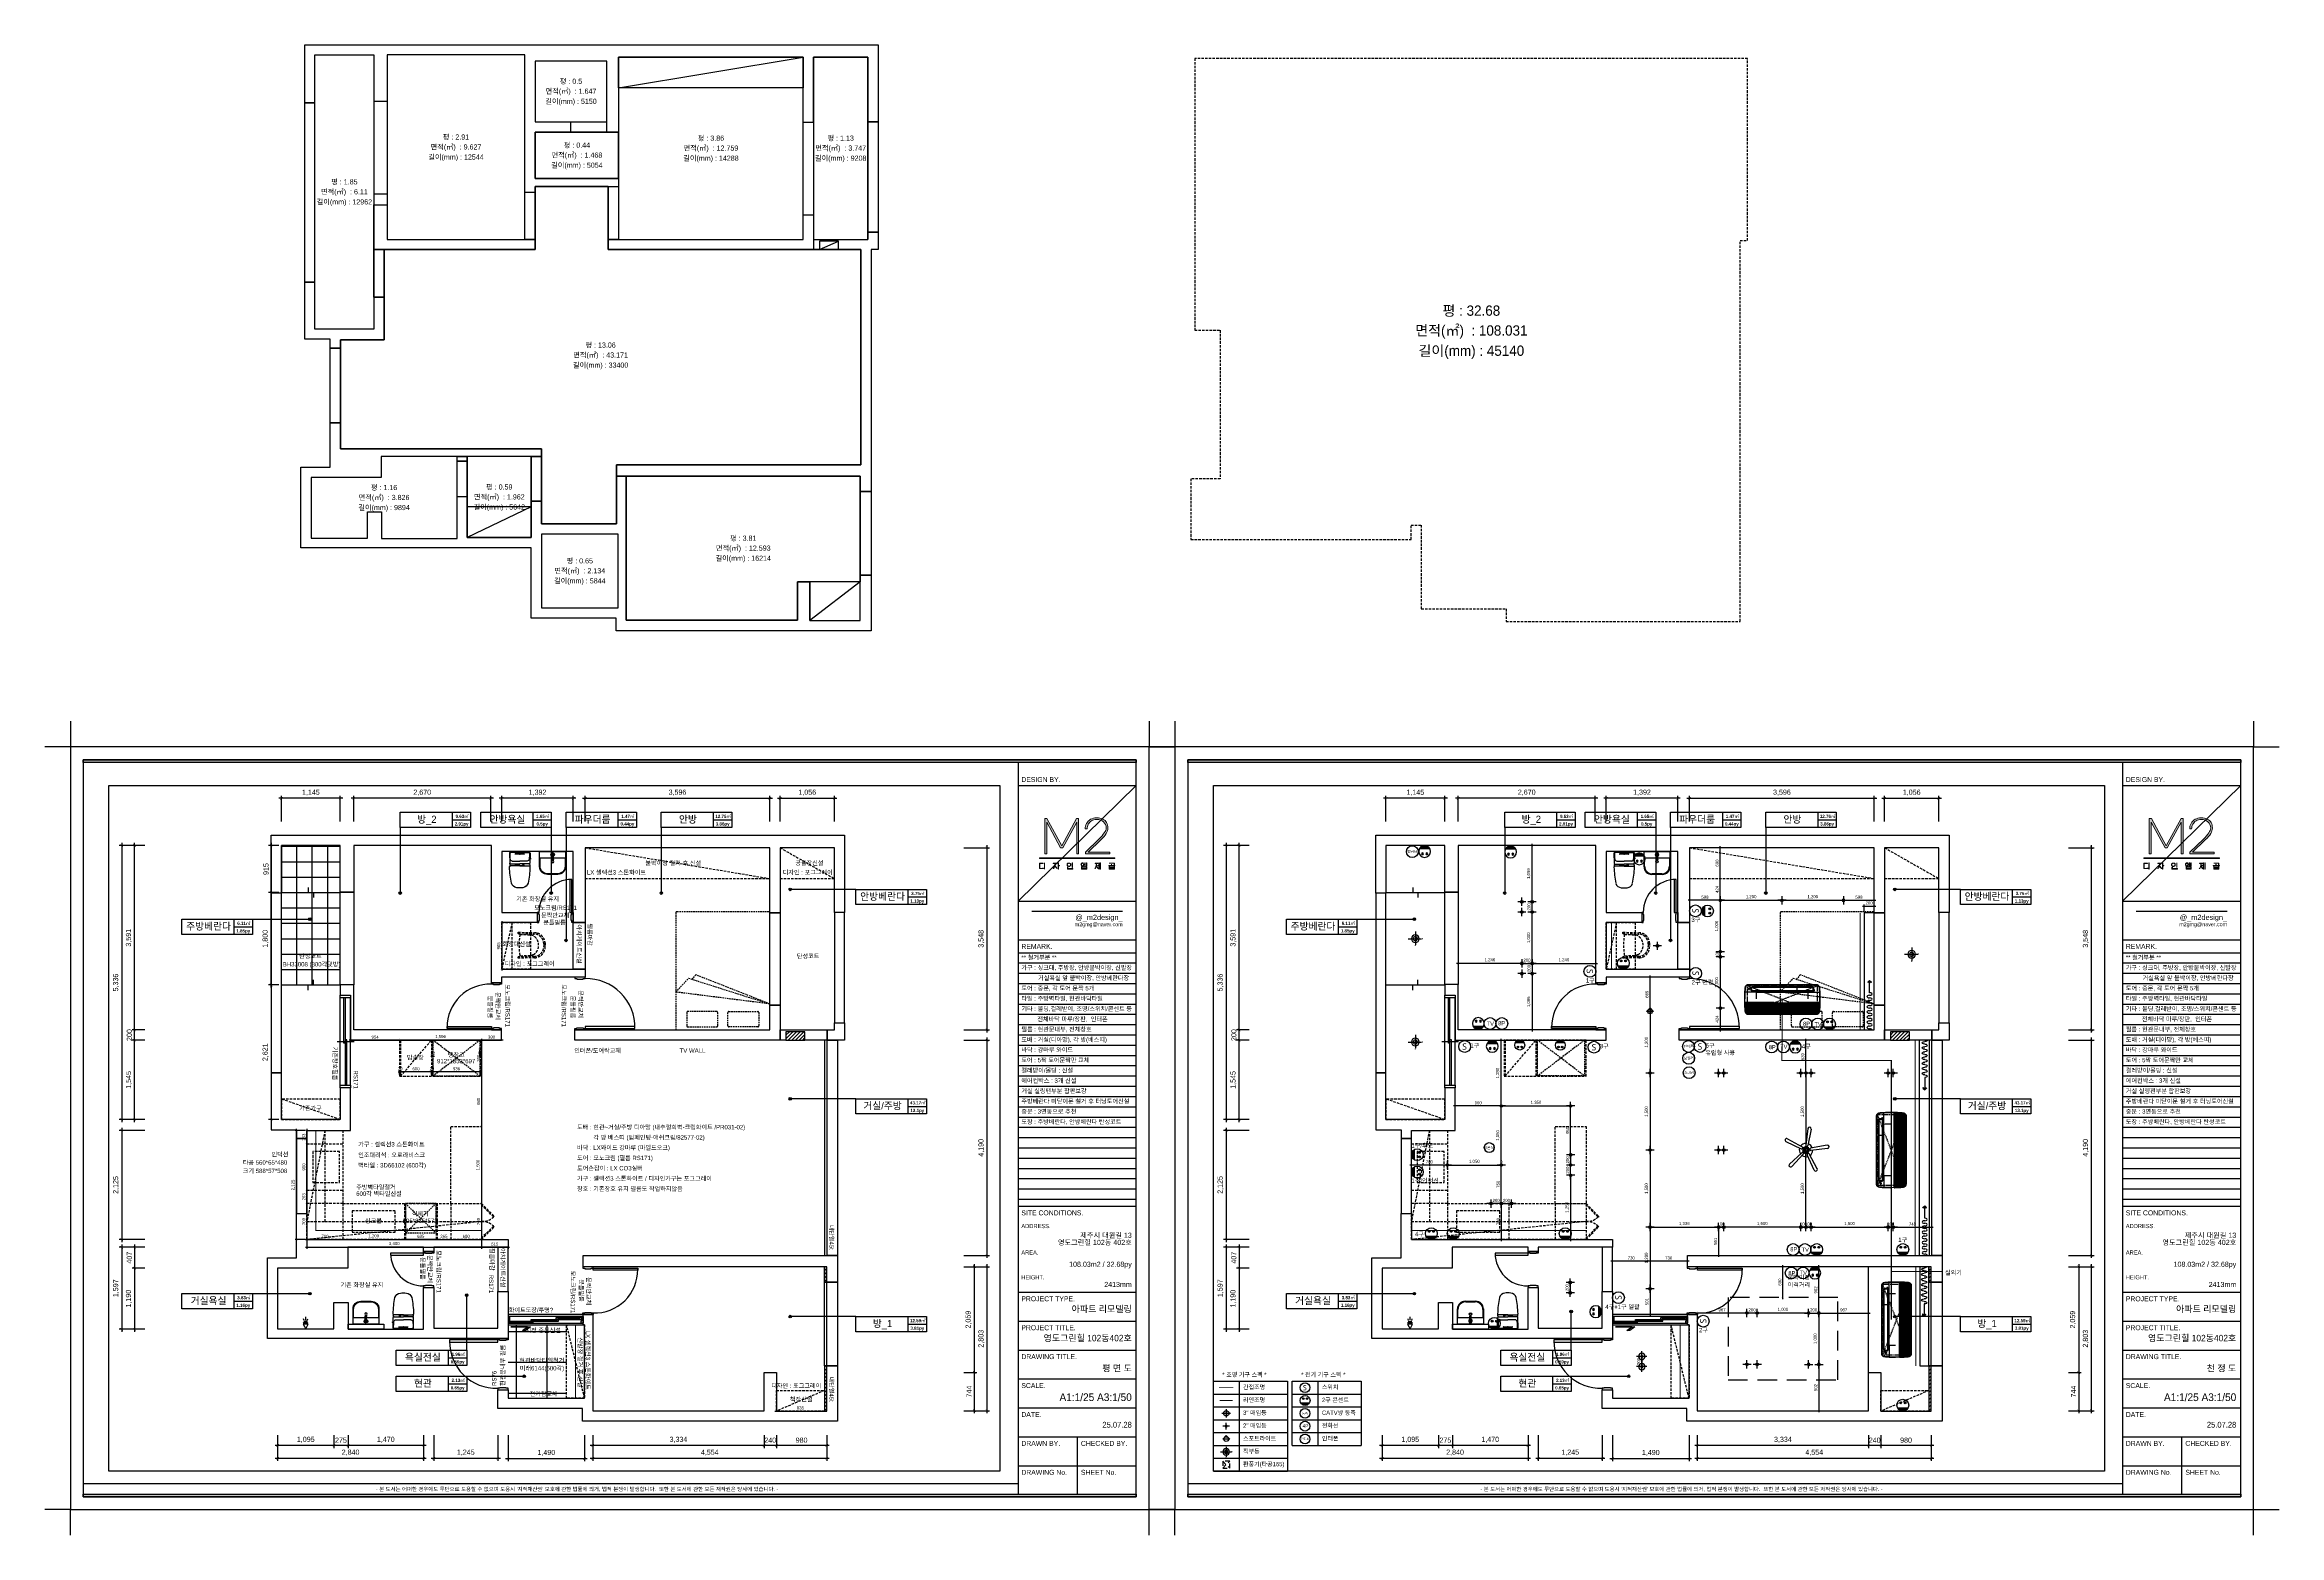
# Model space of a CAD drawing. Header units: millimetres. Extents: x 389217 to 432717, y 56032 to 85056.
import ezdxf
from ezdxf.enums import TextEntityAlignment as Align

# ---------------------------------------------------------------- set-up
doc = ezdxf.new("R2010")
doc.units = ezdxf.units.MM
doc.header["$LTSCALE"] = 60
for name, pattern in [('DASHED', [0.75, 0.5, -0.25]), ('DASHED2', [9.525, 6.35, -3.175]), ('DH-HID2', [1.2, 0.8, -0.4]), ('HID', [2.5, 1.5, -1]), ('HID2', [1, 0.5, -0.5]), ('HIDDEN', [0.375, 0.25, -0.125])]:
    doc.linetypes.add(name, pattern=pattern)
for name, color, linetype in [('0-ELC TEXT', 7, 'Continuous'), ('01. F-소품', 3, 'Continuous'), ('03-TEXT', 3, 'Continuous'), ('03-WAL NEW', 3, 'Continuous'), ('04-WIN', 4, 'Continuous'), ('06-FUR', 6, 'Continuous'), ('06-LIGHT', 4, 'Continuous'), ('07-DIM WAL', 5, 'Continuous'), ('2CONTINUOUS', 2, 'Continuous'), ('3.기호.계단선', 30, 'Continuous'), ('_U+B808_U+C774_U+C5B4 2', 7, 'Continuous'), ('BATH', 4, 'Continuous'), ('C-WALL1', 2, 'Continuous'), ('CEIL-DOOR', 6, 'Continuous'), ('CEIL-LIGHT', 7, 'Continuous'), ('CO-BATH', 6, 'Continuous'), ('CO-DO-FR', 7, 'Continuous'), ('CO-DOOR', 8, 'Continuous'), ('fin', 5, 'Continuous'), ('FORM(YOURNAME)-1', 1, 'Continuous'), ('FORM(YOURNAME)-11', 1, 'Continuous'), ('FU-FURM', 6, 'DH-HID2'), ('FUR', 8, 'DASHED'), ('HAT', 8, 'Continuous'), ('HL', 6, 'HIDDEN'), ('RC-LIGHT', 7, 'Continuous'), ('U-LANP', 6, 'Continuous'), ('도면층8', 8, 'Continuous'), ('설비', 140, 'Continuous')]:
    doc.layers.add(name, color=color, linetype=linetype)
doc.styles.add('HY 울릉도 L', font='')
doc.styles.add('YOURNAME', font='HY울릉도M.TTF')
doc.styles.add('넥슨고딕', font='NEXONLv1GothicBold.ttf')
doc.styles.add('코레일둥고', font='Korail_Round_Gothic_Medium.ttf')
doc.styles.get('HY 울릉도 L').set_extended_font_data('HY울릉도L')
doc.dimstyles.new('30', dxfattribs={"dimscale": 30, "dimtxt": 2, "dimasz": 1, "dimexe": 1, "dimexo": 1, "dimgap": 1, "dimtad": 1, "dimdec": 0, "dimrnd": 0.05, "dimdsep": 46, "dimlunit": 6, "dimtxsty": 'HY 울릉도 L', "dimblk": 'ARCHTICK', "dimcen": 2.5, "dimdle": 1, "dimclrd": 133, "dimclre": 133, "dimclrt": 30, "dimadec": 0, "dimazin": 0, "dimtfac": 1, "dimtdec": 0, "dimtix": 1, "dimtmove": 2, "dimatfit": 3, "dimldrblk": 'ARCHTICK', "dimfxl": 1, "dimlwd": -1, "dimlwe": -1, "dimarcsym": 0})
doc.dimstyles.new('50', dxfattribs={"dimscale": 50, "dimtxt": 2, "dimasz": 1, "dimexe": 1, "dimexo": 1, "dimgap": 1, "dimtad": 1, "dimdec": 0, "dimrnd": 0.05, "dimdsep": 46, "dimlunit": 6, "dimtxsty": 'HY 울릉도 L', "dimblk": 'ARCHTICK', "dimcen": 2.5, "dimdle": 1, "dimclrd": 133, "dimclre": 133, "dimclrt": 30, "dimadec": 0, "dimazin": 0, "dimtfac": 1, "dimtdec": 0, "dimtix": 1, "dimtmove": 2, "dimatfit": 3, "dimldrblk": 'ARCHTICK', "dimfxl": 1, "dimlwd": -1, "dimlwe": -1, "dimarcsym": 0})
pattern_1 = [(45, (-50, 0), (-35.355339, 35.355339), [])]

# ---------------------------------------------------------------- blocks, each defined once
blk = doc.blocks.new('hallogen')
h = blk.add_hatch(color=256)
h.dxf.hatch_style = 1
edge = h.paths.add_edge_path()
edge.add_arc((48592, 60854), 31.2, 0, 360, ccw=False)
at = {"color": 1, "linetype": 'Continuous'}
for p, q in [((48592, 60954), (48592, 60754)), ((48692, 60854), (48492, 60854))]:
    blk.add_line(p, q, dxfattribs=at)
at = {"color": 4, "linetype": 'Continuous'}
blk.add_circle((48592, 60854), 62.5, dxfattribs=at)
blk = doc.blocks.new('1')
at = {"linetype": 'Continuous'}
h = blk.add_hatch(color=4, dxfattribs=at)
h.dxf.hatch_style = 1
edge = h.paths.add_edge_path()
edge.add_arc((11539653, -14273504), 37.5, 0, 360)
at = {"color": 1, "linetype": 'Continuous'}
for p, q in [((11539520, -14273504), (11539787, -14273504)), ((11539653, -14273637), (11539653, -14273370))]:
    blk.add_line(p, q, dxfattribs=at)
at = {"color": 4, "linetype": 'Continuous'}
for radius in [41.5, 37.5]:
    blk.add_circle((11539653, -14273504), radius, dxfattribs=at)
blk = doc.blocks.new('매입등')
at = {"layer": 'HAT', "color": 1}
for p, q in [((-140, 0), (-130, 0)), ((120, 0), (-120, 0)), ((0, 140), (0, 130)), ((0, 120), (0, -120)), ((140, 0), (130, 0)), ((-140, 0), (-130, 0)), ((0, -140), (0, -130))]:
    blk.add_line(p, q, dxfattribs=at)
blk.add_circle((0, 0), 40, dxfattribs=at)
at = {"layer": 'U-LANP'}
blk.add_circle((0, 0), 75, dxfattribs=at)
blk = doc.blocks.new('A$C59950440')
at = {"layer": 'CEIL-DOOR'}
blk.add_blockref('매입등', (140, 140), dxfattribs=at)
blk = doc.blocks.new('egoo')
at = {"layer": '설비'}
h = blk.add_hatch(color=140, dxfattribs=at)
edge = h.paths.add_edge_path()
edge.add_line((1015826, 443329), (1015567, 443329))
edge.add_ellipse((1015696, 443381), major_axis=(99, 99), ratio=1, start_angle=156.9578, end_angle=293.0422)
h = blk.add_hatch(color=140, dxfattribs=at)
edge = h.paths.add_edge_path()
edge.add_arc((1015645, 443434), 22.3, 0, 360)
h = blk.add_hatch(color=140, dxfattribs=at)
edge = h.paths.add_edge_path()
edge.add_arc((1015748, 443434), 22.3, 0, 360)
at = {"layer": '설비', "color": 140}
for centre, radius in [((1015696, 443381), 140), ((1015645, 443434), 22.3), ((1015748, 443434), 22.3)]:
    blk.add_circle(centre, radius, dxfattribs=at)
blk = doc.blocks.new('SW')
at = {"layer": '설비', "color": 140}
blk.add_circle((11533254, -14277699), 184, dxfattribs=at)
at = {"layer": '설비', "color": 140, "insert": (11533320, -14277601), "char_height": 197.14, "width": 314.33, "attachment_point": 3, "style": '코레일둥고'}
blk.add_mtext('{\\fMalgun Gothic|b0|i0|c129|p50;S}', dxfattribs=at)
blk = doc.blocks.new('D-003')
at = {"layer": 'CO-DO-FR'}
for points in [[(0, 200), (0, 0), (30, 0), (30, 40), (40, 40), (40, 160), (30, 160), (30, 200), (0, 200)], [(700, 200), (700, 0), (670, 0), (670, 40), (660, 40), (660, 160), (670, 160), (670, 200), (700, 200)]]:
    blk.add_lwpolyline(points, close=True, dxfattribs=at)
at = {"layer": 'CO-DOOR'}
blk.add_lwpolyline([(630, 840), (630, 200), (670, 200), (670, 840)], close=True, dxfattribs=at)
blk.add_arc((670, 200), 640, 90, 180, dxfattribs=at)
blk = doc.blocks.new('vudauseh')
for p, q in [((383915, 86606), (385060, 86606)), ((383915, 84806), (385060, 84806))]:
    blk.add_line(p, q)
for points in [[(384437, 86706), (384437, 86606), (384537, 86606), (384537, 86506)], [(384437, 84706), (384437, 84806), (384537, 84806), (384537, 84906)]]:
    blk.add_lwpolyline(points)
at = {"layer": '03-WAL NEW'}
blk.add_lwpolyline([(394540, 83730), (394104, 83730), (394104, 83895), (393734, 83895), (393734, 83730), (393621, 83730), (393621, 83930), (394540, 83930), (394540, 83730)], dxfattribs=at)
at = {"layer": '04-WIN'}
for points in [[(383915, 86591), (383715, 86591), (383715, 83095), (383915, 83095)], [(385060, 86612), (385320, 86612), (385320, 84812), (385060, 84812)], [(393621, 84410), (393421, 84410), (393421, 86210), (393621, 86210)], [(394877, 86220), (394677, 86220), (394677, 84070), (394877, 84070)], [(394740, 79540), (394540, 79540), (394540, 83730), (394740, 83730)], [(384410, 81815), (384210, 81815), (384210, 80355), (384410, 80355)], [(394529, 79020), (394741, 79020), (394741, 77390), (394529, 77390)]]:
    blk.add_lwpolyline(points, close=True, dxfattribs=at)
at = {"layer": '2CONTINUOUS'}
for points in [[(394677, 86220), (394677, 87478), (393621, 87478), (393621, 86210), (393421, 86210), (393421, 87478), (389825, 87478), (389825, 86020), (389595, 86020), (389595, 87403), (388203, 87403), (388203, 86220), (388895, 86220), (388895, 86020), (388203, 86020), (388203, 85115), (389825, 85115), (389825, 84960), (388200, 84960), (388200, 84850), (388000, 84850), (388000, 87522), (385320, 87522), (385320, 86612), (385060, 86612), (385060, 87521), (383915, 87521), (383915, 86591), (383715, 86591), (383715, 87721), (394877, 87721), (394877, 86220), (394677, 86220)], [(388200, 83930), (385320, 83930), (385320, 84812), (385060, 84812), (385060, 84605)], [(385060, 84605), (385260, 84605), (385260, 83730)], [(393621, 84410), (393621, 83730), (389625, 83730), (389625, 83930), (393421, 83930), (393421, 84410), (393621, 84410)], [(394540, 83730), (394540, 83930), (394677, 83930), (394677, 84070), (394877, 84070), (394877, 83730), (394540, 83730)], [(385260, 83730), (388200, 83730), (388200, 83930)], [(385060, 82805), (385060, 82185), (383915, 82185), (383915, 83095), (383715, 83095), (383715, 81985), (384210, 81985), (384210, 81815), (384410, 81815), (384410, 81975), (385260, 81975), (385260, 82805), (385060, 82805)], [(388325, 79700), (386880, 79700), (386880, 79615), (386680, 79615), (386680, 79700), (385205, 79700), (385205, 79293), (383840, 79293), (383840, 78113), (384935, 78113), (384935, 78623), (385210, 78623), (385210, 78103), (386680, 78103), (386680, 78915), (386880, 78915), (386880, 78124), (388125, 78124), (388125, 78835), (388325, 78835), (388325, 77924), (388125, 77924), (383640, 77924), (383640, 79493), (384210, 79493), (384210, 80355), (384410, 80355), (384410, 79850), (388325, 79850), (388325, 79700)], [(389785, 79540), (394740, 79540), (394740, 79020), (394529, 79020), (394529, 79320), (389785, 79320), (389785, 79540)], [(388125, 76924), (388325, 76924), (388325, 76758), (389815, 76758), (389815, 78190), (389815, 78190), (389785, 78190), (389785, 78390), (389975, 78390), (389975, 76517), (393309, 76517), (393309, 77260), (393549, 77260), (393549, 76510), (394529, 76510), (394529, 77390), (394741, 77390), (394741, 76310), (389775, 76310), (389775, 76558), (388125, 76558), (388125, 76924)]]:
    blk.add_lwpolyline(points, dxfattribs=at)
at = {"layer": 'CO-DO-FR'}
for points in [[(388000, 84850), (388200, 84850), (388200, 84820), (388160, 84820), (388160, 84810), (388040, 84810), (388040, 84820), (388000, 84820), (388000, 84850)], [(389825, 84960), (389625, 84960), (389625, 84930), (389665, 84930), (389665, 84920), (389785, 84920), (389785, 84930), (389825, 84930), (389825, 84960)], [(388000, 83930), (388200, 83930), (388200, 83960), (388160, 83960), (388160, 83970), (388040, 83970), (388040, 83960), (388000, 83960), (388000, 83930)], [(389825, 83930), (389625, 83930), (389625, 83960), (389665, 83960), (389665, 83970), (389785, 83970), (389785, 83960), (389825, 83960), (389825, 83930)], [(389980, 79320), (389780, 79320), (389780, 79290), (389820, 79290), (389820, 79280), (389940, 79280), (389940, 79290), (389980, 79290), (389980, 79320)], [(389980, 78390), (389780, 78390), (389780, 78420), (389820, 78420), (389820, 78430), (389940, 78430), (389940, 78420), (389980, 78420), (389980, 78390)], [(388125, 77924), (388325, 77924), (388325, 77894), (388285, 77894), (388285, 77884), (388165, 77884), (388165, 77894), (388125, 77894), (388125, 77924)], [(388125, 76924), (388325, 76924), (388325, 76954), (388285, 76954), (388285, 76964), (388165, 76964), (388165, 76954), (388125, 76954), (388125, 76924)]]:
    blk.add_lwpolyline(points, close=True, dxfattribs=at)
at = {"layer": 'CO-DOOR'}
for points in [[(387140, 84000), (388000, 84000), (388000, 83960), (387140, 83960)], [(390795, 84000), (389825, 84000), (389825, 83960), (390795, 83960)], [(390850, 79250), (389980, 79250), (389980, 79290), (390850, 79290)], [(387185, 77854), (388125, 77854), (388125, 77894), (387185, 77894)]]:
    blk.add_lwpolyline(points, close=True, dxfattribs=at)
for centre, radius, start, end in [((389845, 83980), 950, 358.794, 91.206), ((387970, 83990), 831, 87.962, 180.6899), ((390009, 79260), 841, 267.9859, 0.6817), ((388095, 77864), 910, 179.3707, 271.8614)]:
    blk.add_arc(centre, radius, start, end, dxfattribs=at)
blk.add_blockref('D-003', (388895, 86020), dxfattribs=at)
at = {"layer": 'CO-DOOR', "rotation": 90}
blk.add_blockref('D-003', (386880, 78915), dxfattribs=at)
blk = doc.blocks.new('block 34')
at = {"layer": '_U+B808_U+C774_U+C5B4 2'}
h = blk.add_hatch(color=35, dxfattribs=at)
h.dxf.hatch_style = 2
h.paths.add_polyline_path([(674.6, -105.5), (675.7, -105.5), (683.4, -119.7), (691.1, -105.5), (692.2, -105.5), (692.2, -123.8), (691.2, -123.8), (691.2, -107.3), (684, -120.7), (682.8, -120.7), (675.6, -107.3), (675.6, -123.8), (674.6, -123.8)])
h = blk.add_hatch(color=35, dxfattribs=at)
h.dxf.hatch_style = 2
edge = h.paths.add_edge_path()
edge.add_spline(control_points=[(704.7, -105.8), (705.6, -106.2), (706.3, -106.8), (706.7, -107.6), (707.2, -108.4), (707.4, -109.4), (707.4, -110.5), (707.4, -111.4), (707.1, -112.4), (706.5, -113.3), (705.9, -114.3), (705, -115.4), (703.7, -116.6), (703.7, -116.6), (697.1, -122.9), (697.1, -122.9), (697.1, -122.9), (708.3, -122.9), (708.3, -122.9), (708.3, -122.9), (708.3, -123.8), (708.3, -123.8), (708.3, -123.8), (695.7, -123.8), (695.7, -123.8), (695.7, -123.8), (695.7, -122.9), (695.7, -122.9), (695.7, -122.9), (702.7, -116.2), (702.7, -116.2), (704, -114.9), (704.9, -113.9), (705.5, -112.9), (706.1, -112), (706.5, -111.2), (706.5, -110.5), (706.5, -109.1), (706, -108), (705.1, -107.2), (704.2, -106.4), (703.1, -106), (701.6, -106), (700.5, -106), (699.6, -106.3), (698.9, -106.7), (698.1, -107.2), (697.6, -107.8), (697.2, -108.5), (696.8, -109.2), (696.6, -110.1), (696.6, -110.9), (696.6, -110.9), (695.6, -110.9), (695.6, -110.9), (695.6, -109.9), (695.8, -108.9), (696.3, -108), (696.8, -107.2), (697.5, -106.5), (698.4, -105.9), (699.3, -105.4), (700.3, -105.1), (701.6, -105.1), (702.8, -105.1), (703.8, -105.3), (704.7, -105.8)], knot_values=[0, 0, 0, 0, 1, 1, 1, 2, 2, 2, 3, 3, 3, 4, 4, 4, 5, 5, 5, 6, 6, 6, 7, 7, 7, 8, 8, 8, 9, 9, 9, 10, 10, 10, 11, 11, 11, 12, 12, 12, 13, 13, 13, 14, 14, 14, 15, 15, 15, 16, 16, 16, 17, 17, 17, 18, 18, 18, 19, 19, 19, 20, 20, 20, 21, 21, 21, 22, 22, 22, 22], degree=3, periodic=0)
at = {"layer": '_U+B808_U+C774_U+C5B4 2', "lineweight": 0}
blk.add_lwpolyline([(674.6, -105.5), (675.7, -105.5), (683.4, -119.7), (691.1, -105.5), (692.2, -105.5), (692.2, -123.8), (691.2, -123.8), (691.2, -107.3), (684, -120.7), (682.8, -120.7), (675.6, -107.3), (675.6, -123.8), (674.6, -123.8), (674.6, -105.5)], dxfattribs=at)
blk.add_open_spline([(704.7, -105.8), (705.6, -106.2), (706.3, -106.8), (706.7, -107.6), (707.2, -108.4), (707.4, -109.4), (707.4, -110.5), (707.4, -111.4), (707.1, -112.4), (706.5, -113.3), (705.9, -114.3), (705, -115.4), (703.7, -116.6), (703.7, -116.6), (697.1, -122.9), (697.1, -122.9), (697.1, -122.9), (708.3, -122.9), (708.3, -122.9), (708.3, -122.9), (708.3, -123.8), (708.3, -123.8), (708.3, -123.8), (695.7, -123.8), (695.7, -123.8), (695.7, -123.8), (695.7, -122.9), (695.7, -122.9), (695.7, -122.9), (702.7, -116.2), (702.7, -116.2), (704, -114.9), (704.9, -113.9), (705.5, -112.9), (706.1, -112), (706.5, -111.2), (706.5, -110.5), (706.5, -109.1), (706, -108), (705.1, -107.2), (704.2, -106.4), (703.1, -106), (701.6, -106), (700.5, -106), (699.6, -106.3), (698.9, -106.7), (698.1, -107.2), (697.6, -107.8), (697.2, -108.5), (696.8, -109.2), (696.6, -110.1), (696.6, -110.9), (696.6, -110.9), (695.6, -110.9), (695.6, -110.9), (695.6, -109.9), (695.8, -108.9), (696.3, -108), (696.8, -107.2), (697.5, -106.5), (698.4, -105.9), (699.3, -105.4), (700.3, -105.1), (701.6, -105.1), (702.8, -105.1), (703.8, -105.3), (704.7, -105.8)], degree=3, knots=[0, 0, 0, 0, 1, 1, 1, 2, 2, 2, 3, 3, 3, 4, 4, 4, 5, 5, 5, 6, 6, 6, 7, 7, 7, 8, 8, 8, 9, 9, 9, 10, 10, 10, 11, 11, 11, 12, 12, 12, 13, 13, 13, 14, 14, 14, 15, 15, 15, 16, 16, 16, 17, 17, 17, 18, 18, 18, 19, 19, 19, 20, 20, 20, 21, 21, 21, 22, 22, 22, 22], dxfattribs=at)
blk = doc.blocks.new('block 35')
at = {"layer": '_U+B808_U+C774_U+C5B4 2'}
h = blk.add_hatch(color=35, dxfattribs=at)
h.dxf.hatch_style = 2
edge = h.paths.add_edge_path()
edge.add_spline(control_points=[(673.7, -128.8), (673.7, -128.8), (672, -128.8), (672, -128.8), (672, -128.8), (672, -131.4), (672, -131.4), (672, -131.4), (673.1, -131.4), (673.1, -131.4), (673.3, -131.4), (673.4, -131.3), (673.6, -131.3), (673.7, -131.3), (673.9, -131.2), (674, -131.2), (674, -131.2), (674, -131.4), (674, -131.4), (673.9, -131.4), (673.8, -131.4), (673.6, -131.5), (673.5, -131.5), (673.3, -131.5), (673.1, -131.5), (673.1, -131.5), (671.8, -131.5), (671.8, -131.5), (671.8, -131.5), (671.8, -128.7), (671.8, -128.7), (671.8, -128.7), (673.7, -128.7), (673.7, -128.7), (673.7, -128.7), (673.7, -128.8), (673.7, -128.8)], knot_values=[0, 0, 0, 0, 1, 1, 1, 2, 2, 2, 3, 3, 3, 4, 4, 4, 5, 5, 5, 6, 6, 6, 7, 7, 7, 8, 8, 8, 9, 9, 9, 10, 10, 10, 11, 11, 11, 12, 12, 12, 12], degree=3, periodic=0)
h.paths.add_polyline_path([(674.5, -131.7), (674.4, -131.7), (674.4, -128.5), (674.5, -128.5)])
h = blk.add_hatch(color=35, dxfattribs=at)
h.dxf.hatch_style = 2
edge = h.paths.add_edge_path()
edge.add_spline(control_points=[(680, -130), (680, -130), (681.1, -131.4), (681.1, -131.4), (681.1, -131.4), (681, -131.5), (681, -131.5), (681, -131.5), (679.9, -130.2), (679.9, -130.2), (679.8, -130.6), (679.7, -130.9), (679.5, -131.1), (679.3, -131.3), (679.1, -131.5), (678.9, -131.5), (678.9, -131.5), (678.9, -131.4), (678.9, -131.4), (679.1, -131.3), (679.3, -131.2), (679.4, -130.9), (679.6, -130.7), (679.7, -130.4), (679.8, -130), (679.9, -129.7), (679.9, -129.3), (679.9, -128.8), (679.9, -128.8), (679, -128.8), (679, -128.8), (679, -128.8), (679, -128.7), (679, -128.7), (679, -128.7), (681, -128.7), (681, -128.7), (681, -128.7), (681, -128.8), (681, -128.8), (681, -128.8), (680.1, -128.8), (680.1, -128.8), (680.1, -129.3), (680, -129.7), (680, -130)], knot_values=[0, 0, 0, 0, 1, 1, 1, 2, 2, 2, 3, 3, 3, 4, 4, 4, 5, 5, 5, 6, 6, 6, 7, 7, 7, 8, 8, 8, 9, 9, 9, 10, 10, 10, 11, 11, 11, 12, 12, 12, 13, 13, 13, 14, 14, 14, 15, 15, 15, 15], degree=3, periodic=0)
h.paths.add_polyline_path([(682.2, -130.1), (681.7, -130.1), (681.7, -131.7), (681.5, -131.7), (681.5, -128.5), (681.7, -128.5), (681.7, -129.9), (682.2, -129.9)])
h = blk.add_hatch(color=35, dxfattribs=at)
h.dxf.hatch_style = 2
edge = h.paths.add_edge_path()
edge.add_spline(control_points=[(687.7, -128.7), (687.8, -128.8), (688, -128.9), (688, -129), (688.1, -129.1), (688.1, -129.3), (688.1, -129.5), (688.1, -129.6), (688.1, -129.8), (688, -129.9), (688, -130.1), (687.8, -130.2), (687.7, -130.3), (687.5, -130.3), (687.4, -130.4), (687.2, -130.4), (686.9, -130.4), (686.8, -130.3), (686.6, -130.3), (686.5, -130.2), (686.4, -130.1), (686.3, -129.9), (686.2, -129.8), (686.2, -129.6), (686.2, -129.5), (686.2, -129.3), (686.2, -129.1), (686.3, -129), (686.4, -128.9), (686.5, -128.8), (686.6, -128.7), (686.8, -128.6), (686.9, -128.6), (687.2, -128.6), (687.4, -128.6), (687.5, -128.6), (687.7, -128.7)], knot_values=[0, 0, 0, 0, 1, 1, 1, 2, 2, 2, 3, 3, 3, 4, 4, 4, 5, 5, 5, 6, 6, 6, 7, 7, 7, 8, 8, 8, 9, 9, 9, 10, 10, 10, 11, 11, 11, 12, 12, 12, 12], degree=3, periodic=0)
edge = h.paths.add_edge_path()
edge.add_spline(control_points=[(686.7, -128.8), (686.6, -128.9), (686.5, -128.9), (686.4, -129.1), (686.4, -129.2), (686.3, -129.3), (686.3, -129.5), (686.3, -129.6), (686.4, -129.8), (686.4, -129.9), (686.5, -130), (686.6, -130.1), (686.7, -130.2), (686.8, -130.2), (687, -130.2), (687.2, -130.2), (687.3, -130.2), (687.5, -130.2), (687.6, -130.2), (687.7, -130.1), (687.8, -130), (687.9, -129.9), (687.9, -129.8), (688, -129.6), (688, -129.5), (688, -129.3), (687.9, -129.2), (687.9, -129.1), (687.8, -128.9), (687.7, -128.9), (687.6, -128.8), (687.5, -128.7), (687.3, -128.7), (687.2, -128.7), (687, -128.7), (686.8, -128.7), (686.7, -128.8)], knot_values=[0, 0, 0, 0, 1, 1, 1, 2, 2, 2, 3, 3, 3, 4, 4, 4, 5, 5, 5, 6, 6, 6, 7, 7, 7, 8, 8, 8, 9, 9, 9, 10, 10, 10, 11, 11, 11, 12, 12, 12, 12], degree=3, periodic=0)
h.paths.add_polyline_path([(686.6, -131.5), (689.2, -131.5), (689.2, -131.7), (686.4, -131.7), (686.4, -130.7), (686.6, -130.7)])
h.paths.add_polyline_path([(689, -130.9), (688.9, -130.9), (688.9, -128.5), (689, -128.5)])
h = blk.add_hatch(color=35, dxfattribs=at)
h.dxf.hatch_style = 2
edge = h.paths.add_edge_path()
edge.add_spline(control_points=[(694.7, -130), (694.5, -130.2), (694.4, -130.2), (694.1, -130.2), (693.9, -130.2), (693.7, -130.2), (693.6, -130), (693.5, -129.8), (693.4, -129.6), (693.4, -129.4), (693.4, -129.1), (693.5, -128.9), (693.6, -128.8), (693.7, -128.6), (693.9, -128.5), (694.1, -128.5), (694.3, -128.5), (694.5, -128.6), (694.6, -128.7), (694.8, -128.9), (694.8, -129), (694.8, -129.2), (694.8, -129.2), (695.4, -129.2), (695.4, -129.2), (695.4, -129.2), (695.4, -128.5), (695.4, -128.5), (695.4, -128.5), (695.6, -128.5), (695.6, -128.5), (695.6, -128.5), (695.6, -130.3), (695.6, -130.3), (695.6, -130.3), (695.4, -130.3), (695.4, -130.3), (695.4, -130.3), (695.4, -129.4), (695.4, -129.4), (695.4, -129.4), (694.9, -129.4), (694.9, -129.4), (694.9, -129.6), (694.8, -129.8), (694.7, -130)], knot_values=[0, 0, 0, 0, 1, 1, 1, 2, 2, 2, 3, 3, 3, 4, 4, 4, 5, 5, 5, 6, 6, 6, 7, 7, 7, 8, 8, 8, 9, 9, 9, 10, 10, 10, 11, 11, 11, 12, 12, 12, 13, 13, 13, 14, 14, 14, 15, 15, 15, 15], degree=3, periodic=0)
edge = h.paths.add_edge_path()
edge.add_spline(control_points=[(693.7, -129.9), (693.8, -130), (694, -130.1), (694.1, -130.1), (694.3, -130.1), (694.5, -130), (694.5, -129.9), (694.6, -129.8), (694.7, -129.6), (694.7, -129.4), (694.7, -129.2), (694.6, -129), (694.5, -128.9), (694.5, -128.8), (694.3, -128.7), (694.1, -128.7), (694, -128.7), (693.8, -128.8), (693.7, -128.9), (693.6, -129), (693.6, -129.2), (693.6, -129.4), (693.6, -129.6), (693.6, -129.8), (693.7, -129.9)], knot_values=[0, 0, 0, 0, 1, 1, 1, 2, 2, 2, 3, 3, 3, 4, 4, 4, 5, 5, 5, 6, 6, 6, 7, 7, 7, 8, 8, 8, 8], degree=3, periodic=0)
h.paths.add_polyline_path([(693.7, -130.6), (696.4, -130.6), (696.4, -131.7), (693.7, -131.7)])
h.paths.add_polyline_path([(693.9, -131.5), (696.2, -131.5), (696.2, -130.7), (693.9, -130.7)])
h.paths.add_polyline_path([(696.4, -128.5), (696.4, -130.3), (696.2, -130.3), (696.2, -128.5)])
h = blk.add_hatch(color=35, dxfattribs=at)
h.dxf.hatch_style = 2
edge = h.paths.add_edge_path()
edge.add_spline(control_points=[(701.5, -129.9), (701.5, -129.9), (702.3, -131.4), (702.3, -131.4), (702.3, -131.4), (702.1, -131.5), (702.1, -131.5), (702.1, -131.5), (701.4, -130.2), (701.4, -130.2), (701.3, -130.9), (701, -131.4), (700.6, -131.5), (700.6, -131.5), (700.6, -131.4), (700.6, -131.4), (700.9, -131.3), (701.1, -131), (701.2, -130.5), (701.3, -130.1), (701.4, -129.5), (701.4, -128.8), (701.4, -128.8), (700.7, -128.8), (700.7, -128.8), (700.7, -128.8), (700.7, -128.7), (700.7, -128.7), (700.7, -128.7), (702.2, -128.7), (702.2, -128.7), (702.2, -128.7), (702.2, -128.8), (702.2, -128.8), (702.2, -128.8), (701.5, -128.8), (701.5, -128.8), (701.5, -129.2), (701.5, -129.6), (701.5, -129.9)], knot_values=[0, 0, 0, 0, 1, 1, 1, 2, 2, 2, 3, 3, 3, 4, 4, 4, 5, 5, 5, 6, 6, 6, 7, 7, 7, 8, 8, 8, 9, 9, 9, 10, 10, 10, 11, 11, 11, 12, 12, 12, 13, 13, 13, 13], degree=3, periodic=0)
h.paths.add_polyline_path([(702.6, -128.5), (702.8, -128.5), (702.8, -131.7), (702.6, -131.7), (702.6, -129.9), (702, -129.9), (702, -129.8), (702.6, -129.8)])
h.paths.add_polyline_path([(703.6, -128.5), (703.6, -131.7), (703.4, -131.7), (703.4, -128.5)])
h = blk.add_hatch(color=35, dxfattribs=at)
h.dxf.hatch_style = 2
h.paths.add_polyline_path([(711, -129.9), (711, -130.1), (707.8, -130.1), (707.8, -129.9), (709.2, -129.9), (709.2, -129.2), (709.3, -129.2), (709.3, -129.9)])
h.paths.add_polyline_path([(710.6, -128.7), (708.1, -128.7), (708.1, -128.6), (710.8, -128.6), (710.8, -129.6), (710.6, -129.6)])
h.paths.add_polyline_path([(710.6, -130.4), (710.8, -130.4), (710.8, -131.7), (708.1, -131.7), (708.1, -130.4), (708.2, -130.4), (708.2, -130.8), (710.6, -130.8)])
h.paths.add_polyline_path([(710.6, -131.5), (710.6, -131), (708.2, -131), (708.2, -131.5)])
at = {"layer": '_U+B808_U+C774_U+C5B4 2', "lineweight": 0}
for points in [[(674.5, -131.7), (674.4, -131.7), (674.4, -128.5), (674.5, -128.5), (674.5, -131.7)], [(682.2, -130.1), (681.7, -130.1), (681.7, -131.7), (681.5, -131.7), (681.5, -128.5), (681.7, -128.5), (681.7, -129.9), (682.2, -129.9), (682.2, -130.1)], [(686.6, -131.5), (689.2, -131.5), (689.2, -131.7), (686.4, -131.7), (686.4, -130.7), (686.6, -130.7), (686.6, -131.5)], [(689, -130.9), (688.9, -130.9), (688.9, -128.5), (689, -128.5), (689, -130.9)], [(693.7, -130.6), (696.4, -130.6), (696.4, -131.7), (693.7, -131.7), (693.7, -130.6)], [(693.9, -131.5), (696.2, -131.5), (696.2, -130.7), (693.9, -130.7), (693.9, -131.5)], [(696.4, -128.5), (696.4, -130.3), (696.2, -130.3), (696.2, -128.5), (696.4, -128.5)], [(702.6, -128.5), (702.8, -128.5), (702.8, -131.7), (702.6, -131.7), (702.6, -129.9), (702, -129.9), (702, -129.8), (702.6, -129.8), (702.6, -128.5)], [(703.6, -128.5), (703.6, -131.7), (703.4, -131.7), (703.4, -128.5), (703.6, -128.5)], [(711, -129.9), (711, -130.1), (707.8, -130.1), (707.8, -129.9), (709.2, -129.9), (709.2, -129.2), (709.3, -129.2), (709.3, -129.9), (711, -129.9)], [(710.6, -128.7), (708.1, -128.7), (708.1, -128.6), (710.8, -128.6), (710.8, -129.6), (710.6, -129.6), (710.6, -128.7)], [(710.6, -130.4), (710.8, -130.4), (710.8, -131.7), (708.1, -131.7), (708.1, -130.4), (708.2, -130.4), (708.2, -130.8), (710.6, -130.8), (710.6, -130.4)], [(710.6, -131.5), (710.6, -131), (708.2, -131), (708.2, -131.5), (710.6, -131.5)]]:
    blk.add_lwpolyline(points, dxfattribs=at)
for points, knots in [([(673.7, -128.8), (673.7, -128.8), (672, -128.8), (672, -128.8), (672, -128.8), (672, -131.4), (672, -131.4), (672, -131.4), (673.1, -131.4), (673.1, -131.4), (673.3, -131.4), (673.4, -131.3), (673.6, -131.3), (673.7, -131.3), (673.9, -131.2), (674, -131.2), (674, -131.2), (674, -131.4), (674, -131.4), (673.9, -131.4), (673.8, -131.4), (673.6, -131.5), (673.5, -131.5), (673.3, -131.5), (673.1, -131.5), (673.1, -131.5), (671.8, -131.5), (671.8, -131.5), (671.8, -131.5), (671.8, -128.7), (671.8, -128.7), (671.8, -128.7), (673.7, -128.7), (673.7, -128.7), (673.7, -128.7), (673.7, -128.8), (673.7, -128.8)], [0, 0, 0, 0, 1, 1, 1, 2, 2, 2, 3, 3, 3, 4, 4, 4, 5, 5, 5, 6, 6, 6, 7, 7, 7, 8, 8, 8, 9, 9, 9, 10, 10, 10, 11, 11, 11, 12, 12, 12, 12]), ([(680, -130), (680, -130), (681.1, -131.4), (681.1, -131.4), (681.1, -131.4), (681, -131.5), (681, -131.5), (681, -131.5), (679.9, -130.2), (679.9, -130.2), (679.8, -130.6), (679.7, -130.9), (679.5, -131.1), (679.3, -131.3), (679.1, -131.5), (678.9, -131.5), (678.9, -131.5), (678.9, -131.4), (678.9, -131.4), (679.1, -131.3), (679.3, -131.2), (679.4, -130.9), (679.6, -130.7), (679.7, -130.4), (679.8, -130), (679.9, -129.7), (679.9, -129.3), (679.9, -128.8), (679.9, -128.8), (679, -128.8), (679, -128.8), (679, -128.8), (679, -128.7), (679, -128.7), (679, -128.7), (681, -128.7), (681, -128.7), (681, -128.7), (681, -128.8), (681, -128.8), (681, -128.8), (680.1, -128.8), (680.1, -128.8), (680.1, -129.3), (680, -129.7), (680, -130)], [0, 0, 0, 0, 1, 1, 1, 2, 2, 2, 3, 3, 3, 4, 4, 4, 5, 5, 5, 6, 6, 6, 7, 7, 7, 8, 8, 8, 9, 9, 9, 10, 10, 10, 11, 11, 11, 12, 12, 12, 13, 13, 13, 14, 14, 14, 15, 15, 15, 15]), ([(687.7, -128.7), (687.8, -128.8), (688, -128.9), (688, -129), (688.1, -129.1), (688.1, -129.3), (688.1, -129.5), (688.1, -129.6), (688.1, -129.8), (688, -129.9), (688, -130.1), (687.8, -130.2), (687.7, -130.3), (687.5, -130.3), (687.4, -130.4), (687.2, -130.4), (686.9, -130.4), (686.8, -130.3), (686.6, -130.3), (686.5, -130.2), (686.4, -130.1), (686.3, -129.9), (686.2, -129.8), (686.2, -129.6), (686.2, -129.5), (686.2, -129.3), (686.2, -129.1), (686.3, -129), (686.4, -128.9), (686.5, -128.8), (686.6, -128.7), (686.8, -128.6), (686.9, -128.6), (687.2, -128.6), (687.4, -128.6), (687.5, -128.6), (687.7, -128.7)], [0, 0, 0, 0, 1, 1, 1, 2, 2, 2, 3, 3, 3, 4, 4, 4, 5, 5, 5, 6, 6, 6, 7, 7, 7, 8, 8, 8, 9, 9, 9, 10, 10, 10, 11, 11, 11, 12, 12, 12, 12]), ([(686.7, -128.8), (686.6, -128.9), (686.5, -128.9), (686.4, -129.1), (686.4, -129.2), (686.3, -129.3), (686.3, -129.5), (686.3, -129.6), (686.4, -129.8), (686.4, -129.9), (686.5, -130), (686.6, -130.1), (686.7, -130.2), (686.8, -130.2), (687, -130.2), (687.2, -130.2), (687.3, -130.2), (687.5, -130.2), (687.6, -130.2), (687.7, -130.1), (687.8, -130), (687.9, -129.9), (687.9, -129.8), (688, -129.6), (688, -129.5), (688, -129.3), (687.9, -129.2), (687.9, -129.1), (687.8, -128.9), (687.7, -128.9), (687.6, -128.8), (687.5, -128.7), (687.3, -128.7), (687.2, -128.7), (687, -128.7), (686.8, -128.7), (686.7, -128.8)], [0, 0, 0, 0, 1, 1, 1, 2, 2, 2, 3, 3, 3, 4, 4, 4, 5, 5, 5, 6, 6, 6, 7, 7, 7, 8, 8, 8, 9, 9, 9, 10, 10, 10, 11, 11, 11, 12, 12, 12, 12]), ([(694.7, -130), (694.5, -130.2), (694.4, -130.2), (694.1, -130.2), (693.9, -130.2), (693.7, -130.2), (693.6, -130), (693.5, -129.8), (693.4, -129.6), (693.4, -129.4), (693.4, -129.1), (693.5, -128.9), (693.6, -128.8), (693.7, -128.6), (693.9, -128.5), (694.1, -128.5), (694.3, -128.5), (694.5, -128.6), (694.6, -128.7), (694.8, -128.9), (694.8, -129), (694.8, -129.2), (694.8, -129.2), (695.4, -129.2), (695.4, -129.2), (695.4, -129.2), (695.4, -128.5), (695.4, -128.5), (695.4, -128.5), (695.6, -128.5), (695.6, -128.5), (695.6, -128.5), (695.6, -130.3), (695.6, -130.3), (695.6, -130.3), (695.4, -130.3), (695.4, -130.3), (695.4, -130.3), (695.4, -129.4), (695.4, -129.4), (695.4, -129.4), (694.9, -129.4), (694.9, -129.4), (694.9, -129.6), (694.8, -129.8), (694.7, -130)], [0, 0, 0, 0, 1, 1, 1, 2, 2, 2, 3, 3, 3, 4, 4, 4, 5, 5, 5, 6, 6, 6, 7, 7, 7, 8, 8, 8, 9, 9, 9, 10, 10, 10, 11, 11, 11, 12, 12, 12, 13, 13, 13, 14, 14, 14, 15, 15, 15, 15]), ([(693.7, -129.9), (693.8, -130), (694, -130.1), (694.1, -130.1), (694.3, -130.1), (694.5, -130), (694.5, -129.9), (694.6, -129.8), (694.7, -129.6), (694.7, -129.4), (694.7, -129.2), (694.6, -129), (694.5, -128.9), (694.5, -128.8), (694.3, -128.7), (694.1, -128.7), (694, -128.7), (693.8, -128.8), (693.7, -128.9), (693.6, -129), (693.6, -129.2), (693.6, -129.4), (693.6, -129.6), (693.6, -129.8), (693.7, -129.9)], [0, 0, 0, 0, 1, 1, 1, 2, 2, 2, 3, 3, 3, 4, 4, 4, 5, 5, 5, 6, 6, 6, 7, 7, 7, 8, 8, 8, 8]), ([(701.5, -129.9), (701.5, -129.9), (702.3, -131.4), (702.3, -131.4), (702.3, -131.4), (702.1, -131.5), (702.1, -131.5), (702.1, -131.5), (701.4, -130.2), (701.4, -130.2), (701.3, -130.9), (701, -131.4), (700.6, -131.5), (700.6, -131.5), (700.6, -131.4), (700.6, -131.4), (700.9, -131.3), (701.1, -131), (701.2, -130.5), (701.3, -130.1), (701.4, -129.5), (701.4, -128.8), (701.4, -128.8), (700.7, -128.8), (700.7, -128.8), (700.7, -128.8), (700.7, -128.7), (700.7, -128.7), (700.7, -128.7), (702.2, -128.7), (702.2, -128.7), (702.2, -128.7), (702.2, -128.8), (702.2, -128.8), (702.2, -128.8), (701.5, -128.8), (701.5, -128.8), (701.5, -129.2), (701.5, -129.6), (701.5, -129.9)], [0, 0, 0, 0, 1, 1, 1, 2, 2, 2, 3, 3, 3, 4, 4, 4, 5, 5, 5, 6, 6, 6, 7, 7, 7, 8, 8, 8, 9, 9, 9, 10, 10, 10, 11, 11, 11, 12, 12, 12, 13, 13, 13, 13])]:
    blk.add_open_spline(points, degree=3, knots=knots, dxfattribs=at)
blk = doc.blocks.new('block 33')
at = {"layer": '_U+B808_U+C774_U+C5B4 2'}
for name in ['block 34', 'block 35']:
    blk.add_blockref(name, (0, 0), dxfattribs=at)
blk = doc.blocks.new('block 32')
at = {"layer": '_U+B808_U+C774_U+C5B4 2'}
h = blk.add_hatch(color=35, dxfattribs=at)
h.dxf.hatch_style = 2
h.paths.add_polyline_path([(711, -126.3), (671.8, -126.3), (671.8, -125.9), (711, -125.9)])
at = {"layer": '_U+B808_U+C774_U+C5B4 2', "lineweight": 0}
blk.add_lwpolyline([(711, -126.3), (671.8, -126.3), (671.8, -125.9), (711, -125.9), (711, -126.3)], dxfattribs=at)
at = {"layer": '_U+B808_U+C774_U+C5B4 2'}
blk.add_blockref('block 33', (0, 0), dxfattribs=at)
blk = doc.blocks.new('FORM-ELEVATION')
at = {"layer": 'FORM(YOURNAME)-11'}
h = blk.add_hatch(color=256, dxfattribs=at)
h.dxf.hatch_style = 1
h.paths.add_polyline_path([(-10309, 35708), (71691, 35708), (71691, 35508), (-10309, 35508)])
h.paths.add_polyline_path([(-10309, -21492), (71691, -21492), (71691, -21692), (-10309, -21692)])
at = {"layer": 'Defpoints', "color": 158}
for p, q in [((62481, 35508), (62481, -21492)), ((62481, 33708), (71691, 33708)), ((62481, 24686), (71691, 33708)), ((62481, 24686), (71691, 24686)), ((62481, 20686), (71691, 20686)), ((62481, 19886), (71691, 19886)), ((62481, 19086), (71691, 19086)), ((62481, 18286), (71691, 18286)), ((62481, 17486), (71691, 17486)), ((62481, 16686), (71691, 16686)), ((62481, 15886), (71691, 15886)), ((62481, 15086), (71691, 15086)), ((62481, 14286), (71691, 14286)), ((62481, 13486), (71691, 13486)), ((62481, 12686), (71691, 12686)), ((62481, 11886), (71691, 11886)), ((62481, 11086), (71691, 11086)), ((62481, 10286), (71691, 10286)), ((62481, 9486), (71691, 9486)), ((62481, 8686), (71691, 8686)), ((62481, 7886), (71691, 7886)), ((62481, 7086), (71691, 7086)), ((62481, 6286), (71691, 6286)), ((62481, 5486), (71691, 5486)), ((62481, 4686), (71691, 4686)), ((62481, 3886), (71691, 3886)), ((62481, 3086), (71691, 3086)), ((62481, 2286), (71691, 2286)), ((62481, 1486), (71691, 1486)), ((62481, -20692), (-10309, -20692))]:
    blk.add_line(p, q, dxfattribs=at)
at = {"layer": 'Defpoints', "color": 1}
for points in [[(-11309, 38708), (-11309, 36708), (-13309, 36708)], [(72691, 38708), (72691, 36708), (74691, 36708)], [(-11309, -24692), (-11309, -22692), (-13309, -22692)], [(72691, -24692), (72691, -22692), (74691, -22692)]]:
    blk.add_lwpolyline(points, dxfattribs=at)
at = {"layer": 'Defpoints', "color": 158}
for points in [[(-10309, -21692), (71691, -21692), (71691, 35708), (-10309, 35708)], [(-8309, 33708), (61071, 33708), (61071, -19692), (-8309, -19692)]]:
    blk.add_lwpolyline(points, close=True, dxfattribs=at)
at = {"layer": 'FORM(YOURNAME)-11', "color": 251}
blk.add_line((63550, 23916), (70622, 23916), dxfattribs=at)
at = {"layer": 'FORM(YOURNAME)-11', "color": 14}
for p, q in [((62481, 21686), (71691, 21686)), ((62481, 937), (71691, 937)), ((62481, -5756), (71691, -5756)), ((62481, -8009), (71691, -8009)), ((62481, -10261), (71691, -10261)), ((62481, -12514), (71691, -12514)), ((62481, -14766), (71691, -14766)), ((62481, -17019), (71691, -17019)), ((67086, -17019), (67086, -21492)), ((62481, -19271), (71691, -19271))]:
    blk.add_line(p, q, dxfattribs=at)
at = {"layer": 'FORM(YOURNAME)-11', "color": 250}
blk.add_lwpolyline([(-11309, -22692), (72691, -22692), (72691, 36708), (-11309, 36708)], close=True, dxfattribs=at)
at = {"layer": 'FORM(YOURNAME)-11'}
for points in [[(-10309, 35708), (71691, 35708), (71691, 35508), (-10309, 35508)], [(-10309, -21492), (71691, -21492), (71691, -21692), (-10309, -21692)]]:
    blk.add_lwpolyline(points, close=True, dxfattribs=at)
at = {"layer": '_U+B808_U+C774_U+C5B4 2', "xscale": 150, "yscale": 150, "zscale": 150}
blk.add_blockref('block 32', (-36628, 46957), dxfattribs=at)
at = {"layer": 'FORM(YOURNAME)-11', "color": 14, "style": 'YOURNAME'}
for s, height, p in [('DESIGN BY.', 386.1, (62739, 34170)), ('REMARK.', 386.1, (62739, 21172)), ('SITE CONDITIONS.', 386.14, (62739, 422)), ('PROJECT TYPE.', 386.14, (62739, -6271)), ('PROJECT TITLE.', 386.14, (62739, -8524)), ('DRAWING TITLE.', 386.14, (62739, -10776)), ('SCALE.', 386.1, (62739, -13029)), ('DATE.', 386.1, (62739, -15281)), ('DRAWN BY.', 386.1, (62739, -17534)), ('CHECKED BY.', 386.14, (67376, -17534)), ('DRAWING No.', 386.14, (62739, -19786)), ('SHEET No.', 386.1, (67376, -19786))]:
    blk.add_text(s, height=height, dxfattribs=at).set_placement(p, align=Align.MIDDLE_LEFT)
for s, height, width, p in [('m2gmg@naver.com', 300, 0.995, (70622, 22747)), ('@_m2design_', 400, 1.03, (70622, 23242))]:
    blk.add_text(s, height=height, dxfattribs=dict(at, width=width)).set_placement(p, align=Align.RIGHT)
at = {"layer": 'FORM(YOURNAME)-11', "color": 251, "style": 'YOURNAME'}
for s, p in [('ADDRESS.', (62739, -608)), ('AREA.', (62739, -2667)), ('HEIGHT.', (62739, -4598))]:
    blk.add_text(s, height=321.8, dxfattribs=at).set_placement(p, align=Align.MIDDLE_LEFT)
at = {"layer": 'FORM(YOURNAME)-11', "color": 1, "style": 'YOURNAME'}
blk.add_text("- 본 도서는 어떠한 경우에도 무단으로 도용할 수 없으며 도용시 '지적재산권' 보호에 관한 법률에 의거, 법적 분쟁이 발생합니다.  또한 본 도서에 관한 모든 저작권은 당사에 있습니다. -", height=300, dxfattribs=at).set_placement((28146, -21092), align=Align.MIDDLE_CENTER)
at = {"layer": 'FORM(YOURNAME)-11', "color": 3, "style": 'YOURNAME'}
for tag, height, p in [('2', 450, (71041, -1863)), ('1', 450, (71041, -1219)), ('3', 450, (71041, -3150)), ('4', 450, (71041, -5081)), ('5', 515, (71041, -7398)), ('6', 515, (71041, -9650)), ('7', 515, (71041, -11903)), ('8', 515, (71041, -14155)), ('9', 515, (71041, -16408)), ('10', 515, (66791, -18596)), ('11', 515, (71041, -18660)), ('12', 515, (66791, -20848)), ('13', 515, (71041, -20848))]:
    blk.add_attdef(tag, text='', height=height, dxfattribs=at).set_placement(p, align=Align.MIDDLE_RIGHT)
blk = doc.blocks.new('_ArchTick')
at = {"color": 0, "linetype": 'ByBlock', "const_width": 0.15}
blk.add_lwpolyline([(-0.5, -0.5), (0.5, 0.5)], dxfattribs=at)
blk = doc.blocks.new('*D33')
at = {"layer": '07-DIM WAL', "color": 133, "transparency": 16777216}
for p, q in [((391167, 69463), (390667, 69463)), ((390717, 69513), (390717, 64077)), ((391167, 64127), (390667, 64127))]:
    blk.add_line(p, q, dxfattribs=at)
at = {"layer": 'Defpoints', "color": 0, "transparency": 16777216}
for p in [(391217, 69463), (390717, 64127), (391217, 64127)]:
    blk.add_point(p, dxfattribs=at)
at = {"layer": '07-DIM WAL', "color": 133, "transparency": 16777216, "xscale": 50, "yscale": 50, "zscale": 50}
for p, rotation in [((390717, 69463), 90), ((390717, 64127), 270)]:
    blk.add_blockref('_ArchTick', p, dxfattribs=dict(at, rotation=rotation))
at = {"layer": '07-DIM WAL', "color": 30, "transparency": 16777216, "insert": (390607, 66795), "char_height": 100, "attachment_point": 5, "rotation": 90, "style": 'HY 울릉도 L'}
blk.add_mtext('5,336', dxfattribs=at)
blk = doc.blocks.new('*D34')
at = {"layer": '07-DIM WAL', "color": 133, "transparency": 16777216}
for p, q in [((390967, 64077), (390967, 65722)), ((391167, 65672), (390917, 65672)), ((391167, 64127), (390917, 64127))]:
    blk.add_line(p, q, dxfattribs=at)
at = {"layer": 'Defpoints', "color": 0, "transparency": 16777216}
for p in [(390967, 65672), (391217, 65672), (391217, 64127)]:
    blk.add_point(p, dxfattribs=at)
at = {"layer": '07-DIM WAL', "color": 133, "transparency": 16777216, "xscale": 50, "yscale": 50, "zscale": 50}
for p, rotation in [((390967, 65672), 90), ((390967, 64127), 270)]:
    blk.add_blockref('_ArchTick', p, dxfattribs=dict(at, rotation=rotation))
at = {"layer": '07-DIM WAL', "color": 30, "transparency": 16777216, "insert": (390858, 64899), "char_height": 100, "attachment_point": 5, "rotation": 90, "style": 'HY 울릉도 L'}
blk.add_mtext('1,545', dxfattribs=at)
blk = doc.blocks.new('*D35')
at = {"layer": '07-DIM WAL', "color": 133, "transparency": 16777216}
for p, q in [((391167, 65872), (390917, 65872)), ((390967, 65622), (390967, 65922)), ((391167, 65672), (390917, 65672))]:
    blk.add_line(p, q, dxfattribs=at)
at = {"layer": 'Defpoints', "color": 0, "transparency": 16777216}
for p in [(390967, 65872), (391217, 65872), (391217, 65672)]:
    blk.add_point(p, dxfattribs=at)
at = {"layer": '07-DIM WAL', "color": 133, "transparency": 16777216, "xscale": 50, "yscale": 50, "zscale": 50}
for p, rotation in [((390967, 65872), 270), ((390967, 65672), 90)]:
    blk.add_blockref('_ArchTick', p, dxfattribs=dict(at, rotation=rotation))
at = {"layer": '07-DIM WAL', "color": 30, "transparency": 16777216, "insert": (390865, 65772), "char_height": 100, "attachment_point": 5, "rotation": 90, "style": 'HY 울릉도 L'}
blk.add_mtext('200', dxfattribs=at)
blk = doc.blocks.new('*D36')
at = {"layer": '07-DIM WAL', "color": 133, "transparency": 16777216}
for p, q in [((391167, 69463), (390917, 69463)), ((390967, 65822), (390967, 69513)), ((391167, 65872), (390917, 65872))]:
    blk.add_line(p, q, dxfattribs=at)
at = {"layer": 'Defpoints', "color": 0, "transparency": 16777216}
for p in [(390967, 69463), (391217, 69463), (391217, 65872)]:
    blk.add_point(p, dxfattribs=at)
at = {"layer": '07-DIM WAL', "color": 133, "transparency": 16777216, "xscale": 50, "yscale": 50, "zscale": 50}
for p, rotation in [((390967, 69463), 90), ((390967, 65872), 270)]:
    blk.add_blockref('_ArchTick', p, dxfattribs=dict(at, rotation=rotation))
at = {"layer": '07-DIM WAL', "color": 30, "transparency": 16777216, "insert": (390857, 67667), "char_height": 100, "attachment_point": 5, "rotation": 90, "style": 'HY 울릉도 L'}
blk.add_mtext('3,591', dxfattribs=at)
blk = doc.blocks.new('*D37')
at = {"layer": '07-DIM WAL', "color": 133, "transparency": 16777216}
for p, q in [((390717, 63967), (390717, 61742)), ((391167, 63917), (390667, 63917)), ((391167, 61792), (390667, 61792))]:
    blk.add_line(p, q, dxfattribs=at)
at = {"layer": 'Defpoints', "color": 0, "transparency": 16777216}
for p in [(391217, 63917), (390717, 61792), (391217, 61792)]:
    blk.add_point(p, dxfattribs=at)
at = {"layer": '07-DIM WAL', "color": 133, "transparency": 16777216, "xscale": 50, "yscale": 50, "zscale": 50}
for p, rotation in [((390717, 63917), 90), ((390717, 61792), 270)]:
    blk.add_blockref('_ArchTick', p, dxfattribs=dict(at, rotation=rotation))
at = {"layer": '07-DIM WAL', "color": 30, "transparency": 16777216, "insert": (390607, 62854), "char_height": 100, "attachment_point": 5, "rotation": 90, "style": 'HY 울릉도 L'}
blk.add_mtext('2,125', dxfattribs=at)
blk = doc.blocks.new('*D38')
at = {"layer": '07-DIM WAL', "color": 133, "transparency": 16777216}
for p, q in [((391167, 61642), (390667, 61642)), ((390717, 61692), (390717, 59995)), ((391167, 60045), (390667, 60045))]:
    blk.add_line(p, q, dxfattribs=at)
at = {"layer": 'Defpoints', "color": 0, "transparency": 16777216}
for p in [(391217, 61642), (390717, 60045), (391217, 60045)]:
    blk.add_point(p, dxfattribs=at)
at = {"layer": '07-DIM WAL', "color": 133, "transparency": 16777216, "xscale": 50, "yscale": 50, "zscale": 50}
for p, rotation in [((390717, 61642), 90), ((390717, 60045), 270)]:
    blk.add_blockref('_ArchTick', p, dxfattribs=dict(at, rotation=rotation))
at = {"layer": '07-DIM WAL', "color": 30, "transparency": 16777216, "insert": (390607, 60843), "char_height": 100, "attachment_point": 5, "rotation": 90, "style": 'HY 울릉도 L'}
blk.add_mtext('1,597', dxfattribs=at)
blk = doc.blocks.new('*D39')
at = {"layer": '07-DIM WAL', "color": 133, "transparency": 16777216}
for p, q in [((393752, 57982), (393752, 57482)), ((396592, 57982), (396592, 57482)), ((393702, 57532), (396642, 57532))]:
    blk.add_line(p, q, dxfattribs=at)
at = {"layer": 'Defpoints', "color": 0, "transparency": 16777216}
for p in [(393752, 58032), (396592, 58032), (396592, 57532)]:
    blk.add_point(p, dxfattribs=at)
at = {"layer": '07-DIM WAL', "color": 133, "transparency": 16777216, "xscale": 50, "yscale": 50, "zscale": 50, "rotation": 180}
blk.add_blockref('_ArchTick', (393752, 57532), dxfattribs=at)
at = {"layer": '07-DIM WAL', "color": 133, "transparency": 16777216, "xscale": 50, "yscale": 50, "zscale": 50}
blk.add_blockref('_ArchTick', (396592, 57532), dxfattribs=at)
at = {"layer": '07-DIM WAL', "color": 30, "transparency": 16777216, "insert": (395172, 57642), "char_height": 100, "attachment_point": 5, "style": 'HY 울릉도 L'}
blk.add_mtext('2,840', dxfattribs=at)
blk = doc.blocks.new('*D40')
at = {"layer": '07-DIM WAL', "color": 133, "transparency": 16777216}
for p, q in [((395122, 57982), (395122, 57732)), ((396592, 57982), (396592, 57732)), ((396642, 57782), (395072, 57782))]:
    blk.add_line(p, q, dxfattribs=at)
at = {"layer": 'Defpoints', "color": 0, "transparency": 16777216}
for p in [(395122, 58032), (396592, 58032), (395122, 57782)]:
    blk.add_point(p, dxfattribs=at)
at = {"layer": '07-DIM WAL', "color": 133, "transparency": 16777216, "xscale": 50, "yscale": 50, "zscale": 50, "rotation": 180}
blk.add_blockref('_ArchTick', (395122, 57782), dxfattribs=at)
at = {"layer": '07-DIM WAL', "color": 133, "transparency": 16777216, "xscale": 50, "yscale": 50, "zscale": 50}
blk.add_blockref('_ArchTick', (396592, 57782), dxfattribs=at)
at = {"layer": '07-DIM WAL', "color": 30, "transparency": 16777216, "insert": (395857, 57892), "char_height": 100, "attachment_point": 5, "style": 'HY 울릉도 L'}
blk.add_mtext('1,470', dxfattribs=at)
blk = doc.blocks.new('*D41')
at = {"layer": '07-DIM WAL', "color": 133, "transparency": 16777216}
for p, q in [((394847, 57982), (394847, 57732)), ((395122, 57982), (395122, 57732)), ((395172, 57782), (394797, 57782))]:
    blk.add_line(p, q, dxfattribs=at)
at = {"layer": 'Defpoints', "color": 0, "transparency": 16777216}
for p in [(394847, 58032), (395122, 58032), (394847, 57782)]:
    blk.add_point(p, dxfattribs=at)
at = {"layer": '07-DIM WAL', "color": 133, "transparency": 16777216, "xscale": 50, "yscale": 50, "zscale": 50}
blk.add_blockref('_ArchTick', (394847, 57782), dxfattribs=at)
at = {"layer": '07-DIM WAL', "color": 133, "transparency": 16777216, "xscale": 50, "yscale": 50, "zscale": 50, "rotation": 180}
blk.add_blockref('_ArchTick', (395122, 57782), dxfattribs=at)
at = {"layer": '07-DIM WAL', "color": 30, "transparency": 16777216, "insert": (394984, 57884), "char_height": 100, "attachment_point": 5, "style": 'HY 울릉도 L'}
blk.add_mtext('275', dxfattribs=at)
blk = doc.blocks.new('*D42')
at = {"layer": '07-DIM WAL', "color": 133, "transparency": 16777216}
for p, q in [((393752, 57982), (393752, 57732)), ((394847, 57982), (394847, 57732)), ((394897, 57782), (393702, 57782))]:
    blk.add_line(p, q, dxfattribs=at)
at = {"layer": 'Defpoints', "color": 0, "transparency": 16777216}
for p in [(393752, 58032), (394847, 58032), (393752, 57782)]:
    blk.add_point(p, dxfattribs=at)
at = {"layer": '07-DIM WAL', "color": 133, "transparency": 16777216, "xscale": 50, "yscale": 50, "zscale": 50, "rotation": 180}
blk.add_blockref('_ArchTick', (393752, 57782), dxfattribs=at)
at = {"layer": '07-DIM WAL', "color": 133, "transparency": 16777216, "xscale": 50, "yscale": 50, "zscale": 50}
blk.add_blockref('_ArchTick', (394847, 57782), dxfattribs=at)
at = {"layer": '07-DIM WAL', "color": 30, "transparency": 16777216, "insert": (394299, 57892), "char_height": 100, "attachment_point": 5, "style": 'HY 울릉도 L'}
blk.add_mtext('1,095', dxfattribs=at)
blk = doc.blocks.new('*D43')
at = {"layer": '07-DIM WAL', "color": 133, "transparency": 16777216}
for p, q in [((391167, 61642), (390917, 61642)), ((390967, 61692), (390967, 61185)), ((391167, 61235), (390917, 61235))]:
    blk.add_line(p, q, dxfattribs=at)
at = {"layer": 'Defpoints', "color": 0, "transparency": 16777216}
for p in [(391217, 61642), (390967, 61235), (391217, 61235)]:
    blk.add_point(p, dxfattribs=at)
at = {"layer": '07-DIM WAL', "color": 133, "transparency": 16777216, "xscale": 50, "yscale": 50, "zscale": 50}
for p, rotation in [((390967, 61642), 90), ((390967, 61235), 270)]:
    blk.add_blockref('_ArchTick', p, dxfattribs=dict(at, rotation=rotation))
at = {"layer": '07-DIM WAL', "color": 30, "transparency": 16777216, "insert": (390865, 61438), "char_height": 100, "attachment_point": 5, "rotation": 90, "style": 'HY 울릉도 L'}
blk.add_mtext('407', dxfattribs=at)
blk = doc.blocks.new('*D44')
at = {"layer": '07-DIM WAL', "color": 133, "transparency": 16777216}
for p, q in [((391167, 61235), (390917, 61235)), ((390967, 61285), (390967, 59995)), ((391167, 60045), (390917, 60045))]:
    blk.add_line(p, q, dxfattribs=at)
at = {"layer": 'Defpoints', "color": 0, "transparency": 16777216}
for p in [(391217, 61235), (390967, 60045), (391217, 60045)]:
    blk.add_point(p, dxfattribs=at)
at = {"layer": '07-DIM WAL', "color": 133, "transparency": 16777216, "xscale": 50, "yscale": 50, "zscale": 50}
for p, rotation in [((390967, 61235), 90), ((390967, 60045), 270)]:
    blk.add_blockref('_ArchTick', p, dxfattribs=dict(at, rotation=rotation))
at = {"layer": '07-DIM WAL', "color": 30, "transparency": 16777216, "insert": (390857, 60640), "char_height": 100, "attachment_point": 5, "rotation": 90, "style": 'HY 울릉도 L'}
blk.add_mtext('1,190', dxfattribs=at)
blk = doc.blocks.new('*D45')
at = {"layer": '07-DIM WAL', "color": 133, "transparency": 16777216}
for p, q in [((396792, 57982), (396792, 57482)), ((398037, 57982), (398037, 57482)), ((396742, 57532), (398087, 57532))]:
    blk.add_line(p, q, dxfattribs=at)
at = {"layer": 'Defpoints', "color": 0, "transparency": 16777216}
for p in [(396792, 58032), (398037, 58032), (398037, 57532)]:
    blk.add_point(p, dxfattribs=at)
at = {"layer": '07-DIM WAL', "color": 133, "transparency": 16777216, "xscale": 50, "yscale": 50, "zscale": 50, "rotation": 180}
blk.add_blockref('_ArchTick', (396792, 57532), dxfattribs=at)
at = {"layer": '07-DIM WAL', "color": 133, "transparency": 16777216, "xscale": 50, "yscale": 50, "zscale": 50}
blk.add_blockref('_ArchTick', (398037, 57532), dxfattribs=at)
at = {"layer": '07-DIM WAL', "color": 30, "transparency": 16777216, "insert": (397414, 57642), "char_height": 100, "attachment_point": 5, "style": 'HY 울릉도 L'}
blk.add_mtext('1,245', dxfattribs=at)
blk = doc.blocks.new('*D46')
at = {"layer": '07-DIM WAL', "color": 133, "transparency": 16777216}
for p, q in [((398237, 57982), (398237, 57476)), ((399727, 57982), (399727, 57476)), ((398187, 57526), (399777, 57526))]:
    blk.add_line(p, q, dxfattribs=at)
at = {"layer": 'Defpoints', "color": 0, "transparency": 16777216}
for p in [(398237, 58032), (399727, 58032), (399727, 57526)]:
    blk.add_point(p, dxfattribs=at)
at = {"layer": '07-DIM WAL', "color": 133, "transparency": 16777216, "xscale": 50, "yscale": 50, "zscale": 50, "rotation": 180}
blk.add_blockref('_ArchTick', (398237, 57526), dxfattribs=at)
at = {"layer": '07-DIM WAL', "color": 133, "transparency": 16777216, "xscale": 50, "yscale": 50, "zscale": 50}
blk.add_blockref('_ArchTick', (399727, 57526), dxfattribs=at)
at = {"layer": '07-DIM WAL', "color": 30, "transparency": 16777216, "insert": (398982, 57636), "char_height": 100, "attachment_point": 5, "style": 'HY 울릉도 L'}
blk.add_mtext('1,490', dxfattribs=at)
blk = doc.blocks.new('*D47')
at = {"layer": '07-DIM WAL', "color": 133, "transparency": 16777216}
for p, q in [((399887, 57982), (399887, 57482)), ((404441, 57982), (404441, 57482)), ((399837, 57532), (404491, 57532))]:
    blk.add_line(p, q, dxfattribs=at)
at = {"layer": 'Defpoints', "color": 0, "transparency": 16777216}
for p in [(399887, 58032), (404441, 58032), (404441, 57532)]:
    blk.add_point(p, dxfattribs=at)
at = {"layer": '07-DIM WAL', "color": 133, "transparency": 16777216, "xscale": 50, "yscale": 50, "zscale": 50, "rotation": 180}
blk.add_blockref('_ArchTick', (399887, 57532), dxfattribs=at)
at = {"layer": '07-DIM WAL', "color": 133, "transparency": 16777216, "xscale": 50, "yscale": 50, "zscale": 50}
blk.add_blockref('_ArchTick', (404441, 57532), dxfattribs=at)
at = {"layer": '07-DIM WAL', "color": 30, "transparency": 16777216, "insert": (402164, 57641), "char_height": 100, "attachment_point": 5, "style": 'HY 울릉도 L'}
blk.add_mtext('4,554', dxfattribs=at)
blk = doc.blocks.new('*D48')
at = {"layer": '07-DIM WAL', "color": 133, "transparency": 16777216}
for p, q in [((403461, 57982), (403461, 57732)), ((404441, 57982), (404441, 57732)), ((404491, 57782), (403411, 57782))]:
    blk.add_line(p, q, dxfattribs=at)
at = {"layer": 'Defpoints', "color": 0, "transparency": 16777216}
for p in [(403461, 58032), (404441, 58032), (403461, 57782)]:
    blk.add_point(p, dxfattribs=at)
at = {"layer": '07-DIM WAL', "color": 133, "transparency": 16777216, "xscale": 50, "yscale": 50, "zscale": 50, "rotation": 180}
blk.add_blockref('_ArchTick', (403461, 57782), dxfattribs=at)
at = {"layer": '07-DIM WAL', "color": 133, "transparency": 16777216, "xscale": 50, "yscale": 50, "zscale": 50}
blk.add_blockref('_ArchTick', (404441, 57782), dxfattribs=at)
at = {"layer": '07-DIM WAL', "color": 30, "transparency": 16777216, "insert": (403951, 57884), "char_height": 100, "attachment_point": 5, "style": 'HY 울릉도 L'}
blk.add_mtext('980', dxfattribs=at)
blk = doc.blocks.new('*D49')
at = {"layer": '07-DIM WAL', "color": 133, "transparency": 16777216}
for p, q in [((403221, 57982), (403221, 57732)), ((403461, 57982), (403461, 57732)), ((403511, 57782), (403171, 57782))]:
    blk.add_line(p, q, dxfattribs=at)
at = {"layer": 'Defpoints', "color": 0, "transparency": 16777216}
for p in [(403221, 58032), (403461, 58032), (403221, 57782)]:
    blk.add_point(p, dxfattribs=at)
at = {"layer": '07-DIM WAL', "color": 133, "transparency": 16777216, "xscale": 50, "yscale": 50, "zscale": 50}
blk.add_blockref('_ArchTick', (403221, 57782), dxfattribs=at)
at = {"layer": '07-DIM WAL', "color": 133, "transparency": 16777216, "xscale": 50, "yscale": 50, "zscale": 50, "rotation": 180}
blk.add_blockref('_ArchTick', (403461, 57782), dxfattribs=at)
at = {"layer": '07-DIM WAL', "color": 30, "transparency": 16777216, "insert": (403341, 57884), "char_height": 100, "attachment_point": 5, "style": 'HY 울릉도 L'}
blk.add_mtext('240', dxfattribs=at)
blk = doc.blocks.new('*D50')
at = {"layer": '07-DIM WAL', "color": 133, "transparency": 16777216}
for p, q in [((399887, 57982), (399887, 57732)), ((403221, 57982), (403221, 57732)), ((403271, 57782), (399837, 57782))]:
    blk.add_line(p, q, dxfattribs=at)
at = {"layer": 'Defpoints', "color": 0, "transparency": 16777216}
for p in [(399887, 58032), (403221, 58032), (399887, 57782)]:
    blk.add_point(p, dxfattribs=at)
at = {"layer": '07-DIM WAL', "color": 133, "transparency": 16777216, "xscale": 50, "yscale": 50, "zscale": 50, "rotation": 180}
blk.add_blockref('_ArchTick', (399887, 57782), dxfattribs=at)
at = {"layer": '07-DIM WAL', "color": 133, "transparency": 16777216, "xscale": 50, "yscale": 50, "zscale": 50}
blk.add_blockref('_ArchTick', (403221, 57782), dxfattribs=at)
at = {"layer": '07-DIM WAL', "color": 30, "transparency": 16777216, "insert": (401554, 57892), "char_height": 100, "attachment_point": 5, "style": 'HY 울릉도 L'}
blk.add_mtext('3,334', dxfattribs=at)
blk = doc.blocks.new('*D51')
at = {"layer": '07-DIM WAL', "color": 133, "transparency": 16777216}
for p, q in [((407112, 61262), (407612, 61262)), ((407562, 58409), (407562, 61312)), ((407112, 58459), (407612, 58459))]:
    blk.add_line(p, q, dxfattribs=at)
at = {"layer": 'Defpoints', "color": 0, "transparency": 16777216}
for p in [(407062, 61262), (407562, 61262), (407062, 58459)]:
    blk.add_point(p, dxfattribs=at)
at = {"layer": '07-DIM WAL', "color": 133, "transparency": 16777216, "xscale": 50, "yscale": 50, "zscale": 50}
for p, rotation in [((407562, 61262), 90), ((407562, 58459), 270)]:
    blk.add_blockref('_ArchTick', p, dxfattribs=dict(at, rotation=rotation))
at = {"layer": '07-DIM WAL', "color": 30, "transparency": 16777216, "insert": (407452, 59860), "char_height": 100, "attachment_point": 5, "rotation": 90, "style": 'HY 울릉도 L'}
blk.add_mtext('2,803', dxfattribs=at)
blk = doc.blocks.new('*D52')
at = {"layer": '07-DIM WAL', "color": 133, "transparency": 16777216}
for p, q in [((407112, 61262), (407362, 61262)), ((407312, 61312), (407312, 59153)), ((407112, 59203), (407362, 59203))]:
    blk.add_line(p, q, dxfattribs=at)
at = {"layer": 'Defpoints', "color": 0, "transparency": 16777216}
for p in [(407062, 61262), (407062, 59203), (407312, 59203)]:
    blk.add_point(p, dxfattribs=at)
at = {"layer": '07-DIM WAL', "color": 133, "transparency": 16777216, "xscale": 50, "yscale": 50, "zscale": 50}
for p, rotation in [((407312, 61262), 90), ((407312, 59203), 270)]:
    blk.add_blockref('_ArchTick', p, dxfattribs=dict(at, rotation=rotation))
at = {"layer": '07-DIM WAL', "color": 30, "transparency": 16777216, "insert": (407202, 60232), "char_height": 100, "attachment_point": 5, "rotation": 90, "style": 'HY 울릉도 L'}
blk.add_mtext('2,059', dxfattribs=at)
blk = doc.blocks.new('*D53')
at = {"layer": '07-DIM WAL', "color": 133, "transparency": 16777216}
for p, q in [((407112, 59203), (407362, 59203)), ((407312, 59253), (407312, 58409)), ((407112, 58459), (407362, 58459))]:
    blk.add_line(p, q, dxfattribs=at)
at = {"layer": 'Defpoints', "color": 0, "transparency": 16777216}
for p in [(407062, 59203), (407062, 58459), (407312, 58459)]:
    blk.add_point(p, dxfattribs=at)
at = {"layer": '07-DIM WAL', "color": 133, "transparency": 16777216, "xscale": 50, "yscale": 50, "zscale": 50}
for p, rotation in [((407312, 59203), 90), ((407312, 58459), 270)]:
    blk.add_blockref('_ArchTick', p, dxfattribs=dict(at, rotation=rotation))
at = {"layer": '07-DIM WAL', "color": 30, "transparency": 16777216, "insert": (407212, 58831), "char_height": 100, "attachment_point": 5, "rotation": 90, "style": 'HY 울릉도 L'}
blk.add_mtext('744', dxfattribs=at)
blk = doc.blocks.new('*D54')
at = {"layer": '07-DIM WAL', "color": 133, "transparency": 16777216}
for p, q in [((407562, 61432), (407562, 65722)), ((407112, 65672), (407612, 65672)), ((407112, 61482), (407612, 61482))]:
    blk.add_line(p, q, dxfattribs=at)
at = {"layer": 'Defpoints', "color": 0, "transparency": 16777216}
for p in [(407062, 65672), (407562, 65672), (407062, 61482)]:
    blk.add_point(p, dxfattribs=at)
at = {"layer": '07-DIM WAL', "color": 133, "transparency": 16777216, "xscale": 50, "yscale": 50, "zscale": 50}
for p, rotation in [((407562, 65672), 90), ((407562, 61482), 270)]:
    blk.add_blockref('_ArchTick', p, dxfattribs=dict(at, rotation=rotation))
at = {"layer": '07-DIM WAL', "color": 30, "transparency": 16777216, "insert": (407452, 63577), "char_height": 100, "attachment_point": 5, "rotation": 90, "style": 'HY 울릉도 L'}
blk.add_mtext('4,190', dxfattribs=at)
blk = doc.blocks.new('*D55')
at = {"layer": '07-DIM WAL', "color": 133, "transparency": 16777216}
for p, q in [((407112, 69420), (407612, 69420)), ((407562, 65822), (407562, 69470)), ((407112, 65872), (407612, 65872))]:
    blk.add_line(p, q, dxfattribs=at)
at = {"layer": 'Defpoints', "color": 0, "transparency": 16777216}
for p in [(407062, 69420), (407562, 69420), (407062, 65872)]:
    blk.add_point(p, dxfattribs=at)
at = {"layer": '07-DIM WAL', "color": 133, "transparency": 16777216, "xscale": 50, "yscale": 50, "zscale": 50}
for p, rotation in [((407562, 69420), 90), ((407562, 65872), 270)]:
    blk.add_blockref('_ArchTick', p, dxfattribs=dict(at, rotation=rotation))
at = {"layer": '07-DIM WAL', "color": 30, "transparency": 16777216, "insert": (407452, 67646), "char_height": 100, "attachment_point": 5, "rotation": 90, "style": 'HY 울릉도 L'}
blk.add_mtext('3,548', dxfattribs=at)
blk = doc.blocks.new('*D56')
at = {"layer": '07-DIM WAL', "color": 133, "transparency": 16777216}
for p, q in [((399687, 70382), (403383, 70382)), ((399737, 69932), (399737, 70432)), ((403333, 69932), (403333, 70432))]:
    blk.add_line(p, q, dxfattribs=at)
at = {"layer": 'Defpoints', "color": 0, "transparency": 16777216}
for p in [(403333, 70382), (399737, 69882), (403333, 69882)]:
    blk.add_point(p, dxfattribs=at)
at = {"layer": '07-DIM WAL', "color": 133, "transparency": 16777216, "xscale": 50, "yscale": 50, "zscale": 50, "rotation": 180}
blk.add_blockref('_ArchTick', (399737, 70382), dxfattribs=at)
at = {"layer": '07-DIM WAL', "color": 133, "transparency": 16777216, "xscale": 50, "yscale": 50, "zscale": 50}
blk.add_blockref('_ArchTick', (403333, 70382), dxfattribs=at)
at = {"layer": '07-DIM WAL', "color": 30, "transparency": 16777216, "insert": (401535, 70492), "char_height": 100, "attachment_point": 5, "style": 'HY 울릉도 L'}
blk.add_mtext('3,596', dxfattribs=at)
blk = doc.blocks.new('*D57')
at = {"layer": '07-DIM WAL', "color": 133, "transparency": 16777216}
for p, q in [((403483, 70382), (404639, 70382)), ((403533, 69932), (403533, 70432)), ((404589, 69932), (404589, 70432))]:
    blk.add_line(p, q, dxfattribs=at)
at = {"layer": 'Defpoints', "color": 0, "transparency": 16777216}
for p in [(404589, 70382), (403533, 69882), (404589, 69882)]:
    blk.add_point(p, dxfattribs=at)
at = {"layer": '07-DIM WAL', "color": 133, "transparency": 16777216, "xscale": 50, "yscale": 50, "zscale": 50, "rotation": 180}
blk.add_blockref('_ArchTick', (403533, 70382), dxfattribs=at)
at = {"layer": '07-DIM WAL', "color": 133, "transparency": 16777216, "xscale": 50, "yscale": 50, "zscale": 50}
blk.add_blockref('_ArchTick', (404589, 70382), dxfattribs=at)
at = {"layer": '07-DIM WAL', "color": 30, "transparency": 16777216, "insert": (404061, 70492), "char_height": 100, "attachment_point": 5, "style": 'HY 울릉도 L'}
blk.add_mtext('1,056', dxfattribs=at)
blk = doc.blocks.new('*D58')
at = {"layer": '07-DIM WAL', "color": 133, "transparency": 16777216}
for p, q in [((399557, 70382), (398065, 70382)), ((398115, 69932), (398115, 70432)), ((399507, 69932), (399507, 70432))]:
    blk.add_line(p, q, dxfattribs=at)
at = {"layer": 'Defpoints', "color": 0, "transparency": 16777216}
for p in [(398115, 70382), (398115, 69882), (399507, 69882)]:
    blk.add_point(p, dxfattribs=at)
at = {"layer": '07-DIM WAL', "color": 133, "transparency": 16777216, "xscale": 50, "yscale": 50, "zscale": 50, "rotation": 180}
blk.add_blockref('_ArchTick', (398115, 70382), dxfattribs=at)
at = {"layer": '07-DIM WAL', "color": 133, "transparency": 16777216, "xscale": 50, "yscale": 50, "zscale": 50}
blk.add_blockref('_ArchTick', (399507, 70382), dxfattribs=at)
at = {"layer": '07-DIM WAL', "color": 30, "transparency": 16777216, "insert": (398811, 70492), "char_height": 100, "attachment_point": 5, "style": 'HY 울릉도 L'}
blk.add_mtext('1,392', dxfattribs=at)
blk = doc.blocks.new('*D59')
at = {"layer": '07-DIM WAL', "color": 133, "transparency": 16777216}
for p, q in [((397952, 70382), (395182, 70382)), ((395232, 69932), (395232, 70432)), ((397902, 69932), (397902, 70432))]:
    blk.add_line(p, q, dxfattribs=at)
at = {"layer": 'Defpoints', "color": 0, "transparency": 16777216}
for p in [(395232, 70382), (395232, 69882), (397902, 69882)]:
    blk.add_point(p, dxfattribs=at)
at = {"layer": '07-DIM WAL', "color": 133, "transparency": 16777216, "xscale": 50, "yscale": 50, "zscale": 50, "rotation": 180}
blk.add_blockref('_ArchTick', (395232, 70382), dxfattribs=at)
at = {"layer": '07-DIM WAL', "color": 133, "transparency": 16777216, "xscale": 50, "yscale": 50, "zscale": 50}
blk.add_blockref('_ArchTick', (397902, 70382), dxfattribs=at)
at = {"layer": '07-DIM WAL', "color": 30, "transparency": 16777216, "insert": (396567, 70492), "char_height": 100, "attachment_point": 5, "style": 'HY 울릉도 L'}
blk.add_mtext('2,670', dxfattribs=at)
blk = doc.blocks.new('*D60')
at = {"layer": '07-DIM WAL', "color": 133, "transparency": 16777216}
for p, q in [((395022, 70382), (393777, 70382)), ((393827, 69932), (393827, 70432)), ((394972, 69932), (394972, 70432))]:
    blk.add_line(p, q, dxfattribs=at)
at = {"layer": 'Defpoints', "color": 0, "transparency": 16777216}
for p in [(393827, 70382), (393827, 69882), (394972, 69882)]:
    blk.add_point(p, dxfattribs=at)
at = {"layer": '07-DIM WAL', "color": 133, "transparency": 16777216, "xscale": 50, "yscale": 50, "zscale": 50, "rotation": 180}
blk.add_blockref('_ArchTick', (393827, 70382), dxfattribs=at)
at = {"layer": '07-DIM WAL', "color": 133, "transparency": 16777216, "xscale": 50, "yscale": 50, "zscale": 50}
blk.add_blockref('_ArchTick', (394972, 70382), dxfattribs=at)
at = {"layer": '07-DIM WAL', "color": 30, "transparency": 16777216, "insert": (394399, 70491), "char_height": 100, "attachment_point": 5, "style": 'HY 울릉도 L'}
blk.add_mtext('1,145', dxfattribs=at)
blk = doc.blocks.new('*D61')
at = {"layer": '04-WIN', "color": 133, "transparency": 16777216}
for p, q in [((393777, 69463), (393577, 69463)), ((393627, 69513), (393627, 68498)), ((393777, 68548), (393577, 68548))]:
    blk.add_line(p, q, dxfattribs=at)
at = {"layer": 'Defpoints', "color": 0, "transparency": 16777216}
for p in [(393827, 69463), (393627, 68548), (393827, 68548)]:
    blk.add_point(p, dxfattribs=at)
at = {"layer": '04-WIN', "color": 133, "transparency": 16777216, "xscale": 50, "yscale": 50, "zscale": 50}
for p, rotation in [((393627, 69463), 90), ((393627, 68548), 270)]:
    blk.add_blockref('_ArchTick', p, dxfattribs=dict(at, rotation=rotation))
at = {"layer": '04-WIN', "color": 30, "transparency": 16777216, "insert": (393525, 69005), "char_height": 100, "attachment_point": 5, "rotation": 90, "style": 'HY 울릉도 L'}
blk.add_mtext('915', dxfattribs=at)
blk = doc.blocks.new('*D62')
at = {"layer": '04-WIN', "color": 133, "transparency": 16777216}
for p, q in [((393777, 68548), (393577, 68548)), ((393627, 66698), (393627, 68598)), ((393777, 66748), (393577, 66748))]:
    blk.add_line(p, q, dxfattribs=at)
at = {"layer": 'Defpoints', "color": 0, "transparency": 16777216}
for p in [(393627, 68548), (393827, 68548), (393827, 66748)]:
    blk.add_point(p, dxfattribs=at)
at = {"layer": '04-WIN', "color": 133, "transparency": 16777216, "xscale": 50, "yscale": 50, "zscale": 50}
for p, rotation in [((393627, 68548), 90), ((393627, 66748), 270)]:
    blk.add_blockref('_ArchTick', p, dxfattribs=dict(at, rotation=rotation))
at = {"layer": '04-WIN', "color": 30, "transparency": 16777216, "insert": (393517, 67648), "char_height": 100, "attachment_point": 5, "rotation": 90, "style": 'HY 울릉도 L'}
blk.add_mtext('1,800', dxfattribs=at)
blk = doc.blocks.new('*D63')
at = {"layer": '04-WIN', "color": 133, "transparency": 16777216}
for p, q in [((393777, 66748), (393577, 66748)), ((393627, 66798), (393627, 64077)), ((393777, 64127), (393577, 64127))]:
    blk.add_line(p, q, dxfattribs=at)
at = {"layer": 'Defpoints', "color": 0, "transparency": 16777216}
for p in [(393827, 66748), (393627, 64127), (393827, 64127)]:
    blk.add_point(p, dxfattribs=at)
at = {"layer": '04-WIN', "color": 133, "transparency": 16777216, "xscale": 50, "yscale": 50, "zscale": 50}
for p, rotation in [((393627, 66748), 90), ((393627, 64127), 270)]:
    blk.add_blockref('_ArchTick', p, dxfattribs=dict(at, rotation=rotation))
at = {"layer": '04-WIN', "color": 30, "transparency": 16777216, "insert": (393517, 65437), "char_height": 100, "attachment_point": 5, "rotation": 90, "style": 'HY 울릉도 L'}
blk.add_mtext('2,621', dxfattribs=at)
blk = doc.blocks.new('A$C4B2D31F0')
at = {"layer": 'fin', "color": 4}
for p, q in [((13, 466), (193, 466)), ((185, 691), (20, 691)), ((37, 692), (25, 692)), ((37, 692), (50, 692)), ((48, 524), (193, 524)), ((338, 524), (193, 524)), ((373, 466), (193, 466)), ((201, 691), (366, 691)), ((193, 427), (14, 427)), ((193, 427), (372, 427))]:
    blk.add_line(p, q, dxfattribs=at)
for points in [[(20, 691), (8, 691, 0.421209), (-7, 676), (-2, 481, 0.001659)], [(13, 466, 0.371724), (-2, 451, 0.003515), (-1, 420, 0.320541)], [(366, 691), (378, 691, -0.421209), (393, 676), (388, 481, -0.001659)], [(373, 466, -0.371724), (388, 451, -0.003515), (387, 420, -0.320541)]]:
    blk.add_lwpolyline(points, format="xyb", dxfattribs=at)
for centre, radius, start, end in [((13, 481), 15, 181.3651, 270), ((20, 675), 16, 90, 179.3116), ((1004, 663), 1000, 179.3116, 185.9437), ((25, 707), 15, 180, 270), ((49, 564), 40, 185.9437, 267.5129), ((50, 707), 15, 270, 0), ((336, 564), 40, 272.4871, 354.0563), ((366, 675), 16, 0.6884, 90), ((373, 481), 15, 270, 358.6349), ((-618, 663), 1000, 354.0563, 0.6884), ((14, 407), 20, 90, 182.3333), ((2198, 496), 2206, 182.3333, 190.6081), ((149, 129), 126, 198.2964, 263.4241), ((193, 406), 406, 261.6993, 270), ((193, 406), 406, 270, 278.3007), ((237, 129), 126, 276.5759, 341.7036), ((-1812, 496), 2206, 349.3919, 357.6667), ((372, 407), 20, 357.6667, 90)]:
    blk.add_arc(centre, radius, start, end, dxfattribs=at)
at = {"layer": 'HL', "linetype": 'Continuous'}
for p, q in [((-16, 577), (-16, 565)), ((-12, 581), (-5, 581)), ((-12, 561), (-4, 561)), ((106, 666), (184, 666)), ((106, 659), (185, 659)), ((169, 697), (169, 707)), ((169, 697), (217, 697)), ((186, 693), (181, 697)), ((182, 686), (186, 693)), ((187, 651), (182, 686)), ((182, 686), (204, 686)), ((186, 693), (200, 693)), ((187, 651), (199, 651)), ((199, 651), (204, 686)), ((200, 693), (205, 697)), ((204, 686), (200, 693)), ((200, 659), (279, 659)), ((201, 666), (279, 666)), ((217, 697), (217, 707)), ((193, 434), (147, 434)), ((193, 434), (239, 434))]:
    blk.add_line(p, q, dxfattribs=at)
for points in [[(110, 427), (110, 451, -0.414214), (114, 455), (131, 455, -0.414214), (135, 451), (135, 435), (135, 427)], [(135, 435), (145, 435, -0.414214), (147, 433), (147, 427)], [(251, 435), (241, 435, 0.414214), (239, 433), (239, 427)], [(276, 427), (276, 451, 0.414214), (272, 455), (255, 455, 0.414214), (251, 451), (251, 435), (251, 427)]]:
    blk.add_lwpolyline(points, format="xyb", dxfattribs=at)
for centre in [(123, 441), (263, 441)]:
    blk.add_circle(centre, 8, dxfattribs=at)
for centre, radius, start, end in [((-12, 577), 4, 90, 180), ((-12, 565), 4, 180, 270), ((106, 663), 3.5, 90, 270), ((279, 663), 3.5, 270, 90)]:
    blk.add_arc(centre, radius, start, end, dxfattribs=at)
blk = doc.blocks.new('B-003')
blk.add_line((0, 0), (0, -65))
at = {"layer": 'CO-BATH'}
for p, q in [((-252, 0), (-252, -295)), ((252, 0), (-252, 0)), ((252, -295), (252, 0)), ((-102, -445), (102, -445))]:
    blk.add_line(p, q, dxfattribs=at)
at = {"layer": 'CO-BATH', "color": 8}
for p, q in [((-242, -120), (-242, -285)), ((242, -120), (-242, -120)), ((-92, -435), (92, -435)), ((-15, -156), (-15, -161)), ((-15, -161), (14, -161)), ((-14, -151), (-14, -156)), ((-13, -60), (-13, -151)), ((12, -60), (12, -151)), ((13, -151), (13, -156)), ((14, -156), (14, -161)), ((242, -285), (242, -120))]:
    blk.add_line(p, q, dxfattribs=at)
at = {"layer": 'CO-BATH', "color": 251}
for p, q in [((-15, -156), (14, -156)), ((-14, -151), (13, -151))]:
    blk.add_line(p, q, dxfattribs=at)
at = {"layer": 'CO-BATH', "color": 8}
blk.add_circle((0, -195), 25, dxfattribs=at)
at = {"layer": 'CO-BATH', "color": 251}
blk.add_circle((0, -195), 20, dxfattribs=at)
at = {"layer": 'CO-BATH'}
for centre, start, end in [((-102, -295), 180, 270), ((102, -295), 270, 0)]:
    blk.add_arc(centre, 150, start, end, dxfattribs=at)
at = {"layer": 'CO-BATH', "color": 8}
for centre, radius, start, end in [((-92, -285), 150, 180, 270), ((0, -60), 35, 290.9248, 249.0751), ((0, -60), 12.5, 360, 180), ((92, -285), 150, 270, 0)]:
    blk.add_arc(centre, radius, start, end, dxfattribs=at)
at = {"layer": 'CO-BATH', "color": 251}
for radius, start, end in [(30, 294.6243, 245.3757), (25, 300, 240), (18, 313.9829, 226.017)]:
    blk.add_arc((0, -60), radius, start, end, dxfattribs=at)
blk = doc.blocks.new('AC-8')
at = {"layer": 'BATH'}
for p, q in [((-51, 54), (0, 143)), ((45, 54), (-51, 54)), ((-25, 47), (-46, 12)), ((-14, 47), (-28, -8)), ((-2, 49), (-2, -11)), ((0, 143), (45, 54)), ((10, 47), (25, -8)), ((22, 47), (43, 12)), ((-31, -16), (-41, -49)), ((-2, -27), (-2, -89)), ((28, -16), (38, -49))]:
    blk.add_line(p, q, dxfattribs=at)
blk = doc.blocks.new('*D66')
at = {"layer": '07-DIM WAL', "color": 133, "transparency": 16777216}
for p, q in [((394292, 63654), (394292, 63654)), ((394322, 63684), (394322, 62724)), ((394292, 62754), (394292, 62754))]:
    blk.add_line(p, q, dxfattribs=at)
at = {"layer": 'Defpoints', "color": 0, "transparency": 16777216}
for p in [(394322, 63654), (394322, 62754), (394322, 62754)]:
    blk.add_point(p, dxfattribs=at)
at = {"layer": '07-DIM WAL', "color": 133, "transparency": 16777216, "xscale": 30, "yscale": 30, "zscale": 30}
for p, rotation in [((394322, 63654), 90), ((394322, 62754), 270)]:
    blk.add_blockref('_ArchTick', p, dxfattribs=dict(at, rotation=rotation))
at = {"layer": '07-DIM WAL', "color": 30, "transparency": 16777216, "insert": (394261, 63204), "char_height": 60, "attachment_point": 5, "rotation": 90, "style": 'HY 울릉도 L'}
blk.add_mtext('900', dxfattribs=at)
blk = doc.blocks.new('*D67')
at = {"layer": '07-DIM WAL', "color": 133, "transparency": 16777216}
for p, q in [((394292, 62754), (394292, 62754)), ((394322, 62784), (394322, 62462)), ((394292, 62492), (394292, 62492))]:
    blk.add_line(p, q, dxfattribs=at)
at = {"layer": 'Defpoints', "color": 0, "transparency": 16777216}
for p in [(394322, 62754), (394322, 62492), (394322, 62492)]:
    blk.add_point(p, dxfattribs=at)
at = {"layer": '07-DIM WAL', "color": 133, "transparency": 16777216, "xscale": 30, "yscale": 30, "zscale": 30}
for p, rotation in [((394322, 62754), 90), ((394322, 62492), 270)]:
    blk.add_blockref('_ArchTick', p, dxfattribs=dict(at, rotation=rotation))
at = {"layer": '07-DIM WAL', "color": 30, "transparency": 16777216, "insert": (394261, 62623), "char_height": 60, "attachment_point": 5, "rotation": 90, "style": 'HY 울릉도 L'}
blk.add_mtext('263', dxfattribs=at)
blk = doc.blocks.new('*D68')
at = {"layer": '07-DIM WAL', "color": 133, "transparency": 16777216}
for p, q in [((398085, 67962), (398085, 67962)), ((398115, 67992), (398115, 67027)), ((398085, 67057), (398085, 67057))]:
    blk.add_line(p, q, dxfattribs=at)
at = {"layer": 'Defpoints', "color": 0, "transparency": 16777216}
for p in [(398115, 67962), (398115, 67057), (398115, 67057)]:
    blk.add_point(p, dxfattribs=at)
at = {"layer": '07-DIM WAL', "color": 133, "transparency": 16777216, "xscale": 30, "yscale": 30, "zscale": 30}
for p, rotation in [((398115, 67962), 90), ((398115, 67057), 270)]:
    blk.add_blockref('_ArchTick', p, dxfattribs=dict(at, rotation=rotation))
at = {"layer": '07-DIM WAL', "color": 30, "transparency": 16777216, "insert": (398054, 67509), "char_height": 60, "attachment_point": 5, "rotation": 90, "style": 'HY 울릉도 L'}
blk.add_mtext('905', dxfattribs=at)
blk = doc.blocks.new('*D69')
at = {"layer": '07-DIM WAL', "color": 133, "transparency": 16777216}
for p, q in [((403431, 58452), (404426, 58452)), ((403461, 58482), (403461, 58482)), ((404396, 58482), (404396, 58482))]:
    blk.add_line(p, q, dxfattribs=at)
at = {"layer": 'Defpoints', "color": 0, "transparency": 16777216}
for p in [(403461, 58452), (404396, 58452), (404396, 58452)]:
    blk.add_point(p, dxfattribs=at)
at = {"layer": '07-DIM WAL', "color": 133, "transparency": 16777216, "xscale": 30, "yscale": 30, "zscale": 30, "rotation": 180}
blk.add_blockref('_ArchTick', (403461, 58452), dxfattribs=at)
at = {"layer": '07-DIM WAL', "color": 133, "transparency": 16777216, "xscale": 30, "yscale": 30, "zscale": 30}
blk.add_blockref('_ArchTick', (404396, 58452), dxfattribs=at)
at = {"layer": '07-DIM WAL', "color": 30, "transparency": 16777216, "insert": (403928, 58513), "char_height": 60, "attachment_point": 5, "style": 'HY 울릉도 L'}
blk.add_mtext('935', dxfattribs=at)
blk = doc.blocks.new('*D71')
at = {"layer": '07-DIM WAL', "color": 133, "transparency": 16777216}
for p, q in [((394322, 63947), (394322, 63624)), ((394292, 63917), (394292, 63917)), ((394292, 63654), (394292, 63654))]:
    blk.add_line(p, q, dxfattribs=at)
at = {"layer": 'Defpoints', "color": 0, "transparency": 16777216}
for p in [(394322, 63917), (394322, 63654), (394322, 63654)]:
    blk.add_point(p, dxfattribs=at)
at = {"layer": '07-DIM WAL', "color": 133, "transparency": 16777216, "xscale": 30, "yscale": 30, "zscale": 30}
for p, rotation in [((394322, 63917), 90), ((394322, 63654), 270)]:
    blk.add_blockref('_ArchTick', p, dxfattribs=dict(at, rotation=rotation))
at = {"layer": '07-DIM WAL', "color": 30, "transparency": 16777216, "insert": (394261, 63785), "char_height": 60, "attachment_point": 5, "rotation": 90, "style": 'HY 울릉도 L'}
blk.add_mtext('263', dxfattribs=at)
blk = doc.blocks.new('*D72')
at = {"layer": '07-DIM WAL', "color": 133, "transparency": 16777216}
for p, q in [((394292, 61642), (397752, 61642)), ((394322, 61762), (394322, 61612)), ((397722, 61762), (397722, 61612))]:
    blk.add_line(p, q, dxfattribs=at)
at = {"layer": 'Defpoints', "color": 0, "transparency": 16777216}
for p in [(394322, 61792), (397722, 61792), (397722, 61642)]:
    blk.add_point(p, dxfattribs=at)
at = {"layer": '07-DIM WAL', "color": 133, "transparency": 16777216, "xscale": 30, "yscale": 30, "zscale": 30, "rotation": 180}
blk.add_blockref('_ArchTick', (394322, 61642), dxfattribs=at)
at = {"layer": '07-DIM WAL', "color": 133, "transparency": 16777216, "xscale": 30, "yscale": 30, "zscale": 30}
blk.add_blockref('_ArchTick', (397722, 61642), dxfattribs=at)
at = {"layer": '07-DIM WAL', "color": 30, "transparency": 16777216, "insert": (396022, 61708), "char_height": 60, "attachment_point": 5, "style": 'HY 울릉도 L'}
blk.add_mtext('3,400', dxfattribs=at)
blk = doc.blocks.new('*D73')
at = {"layer": '07-DIM WAL', "color": 133, "transparency": 16777216}
for p, q in [((397692, 61642), (398267, 61642)), ((397722, 61762), (397722, 61612)), ((398237, 61762), (398237, 61612))]:
    blk.add_line(p, q, dxfattribs=at)
at = {"layer": 'Defpoints', "color": 0, "transparency": 16777216}
for p in [(397722, 61792), (398237, 61792), (398237, 61642)]:
    blk.add_point(p, dxfattribs=at)
at = {"layer": '07-DIM WAL', "color": 133, "transparency": 16777216, "xscale": 30, "yscale": 30, "zscale": 30, "rotation": 180}
blk.add_blockref('_ArchTick', (397722, 61642), dxfattribs=at)
at = {"layer": '07-DIM WAL', "color": 133, "transparency": 16777216, "xscale": 30, "yscale": 30, "zscale": 30}
blk.add_blockref('_ArchTick', (398237, 61642), dxfattribs=at)
at = {"layer": '07-DIM WAL', "color": 30, "transparency": 16777216, "insert": (397979, 61702), "char_height": 60, "attachment_point": 5, "style": 'HY 울릉도 L'}
blk.add_mtext('515', dxfattribs=at)
blk = doc.blocks.new('*D74')
at = {"layer": '07-DIM WAL', "color": 133, "transparency": 16777216}
for p, q in [((394292, 62492), (394292, 62492)), ((394322, 62522), (394322, 61762)), ((394292, 61792), (394292, 61792))]:
    blk.add_line(p, q, dxfattribs=at)
at = {"layer": 'Defpoints', "color": 0, "transparency": 16777216}
for p in [(394322, 62492), (394322, 61792), (394322, 61792)]:
    blk.add_point(p, dxfattribs=at)
at = {"layer": '07-DIM WAL', "color": 133, "transparency": 16777216, "xscale": 30, "yscale": 30, "zscale": 30}
for p, rotation in [((394322, 62492), 90), ((394322, 61792), 270)]:
    blk.add_blockref('_ArchTick', p, dxfattribs=dict(at, rotation=rotation))
at = {"layer": '07-DIM WAL', "color": 30, "transparency": 16777216, "insert": (394261, 62142), "char_height": 60, "attachment_point": 5, "rotation": 90, "style": 'HY 울릉도 L'}
blk.add_mtext('700', dxfattribs=at)
blk = doc.blocks.new('*D75')
at = {"layer": '07-DIM WAL', "color": 133, "transparency": 16777216}
for p, q in [((394122, 61762), (394122, 63947)), ((394292, 63917), (394092, 63917)), ((394292, 61792), (394092, 61792))]:
    blk.add_line(p, q, dxfattribs=at)
at = {"layer": 'Defpoints', "color": 0, "transparency": 16777216}
for p in [(394122, 63917), (394322, 63917), (394322, 61792)]:
    blk.add_point(p, dxfattribs=at)
at = {"layer": '07-DIM WAL', "color": 133, "transparency": 16777216, "xscale": 30, "yscale": 30, "zscale": 30}
for p, rotation in [((394122, 63917), 90), ((394122, 61792), 270)]:
    blk.add_blockref('_ArchTick', p, dxfattribs=dict(at, rotation=rotation))
at = {"layer": '07-DIM WAL', "color": 30, "transparency": 16777216, "insert": (394056, 62854), "char_height": 60, "attachment_point": 5, "rotation": 90, "style": 'HY 울릉도 L'}
blk.add_mtext('2,125', dxfattribs=at)
blk = doc.blocks.new('*D76')
at = {"layer": '07-DIM WAL', "color": 133, "transparency": 16777216}
for p, q in [((394292, 61792), (395052, 61792)), ((394322, 61822), (394322, 61822)), ((395022, 61822), (395022, 61822))]:
    blk.add_line(p, q, dxfattribs=at)
at = {"layer": 'Defpoints', "color": 0, "transparency": 16777216}
for p in [(394322, 61792), (395022, 61792), (395022, 61792)]:
    blk.add_point(p, dxfattribs=at)
at = {"layer": '07-DIM WAL', "color": 133, "transparency": 16777216, "xscale": 30, "yscale": 30, "zscale": 30, "rotation": 180}
blk.add_blockref('_ArchTick', (394322, 61792), dxfattribs=at)
at = {"layer": '07-DIM WAL', "color": 133, "transparency": 16777216, "xscale": 30, "yscale": 30, "zscale": 30}
blk.add_blockref('_ArchTick', (395022, 61792), dxfattribs=at)
at = {"layer": '07-DIM WAL', "color": 30, "transparency": 16777216, "insert": (394672, 61853), "char_height": 60, "attachment_point": 5, "style": 'HY 울릉도 L'}
blk.add_mtext('700', dxfattribs=at)
blk = doc.blocks.new('*D77')
at = {"layer": '07-DIM WAL', "color": 133, "transparency": 16777216}
for p, q in [((394992, 61792), (396252, 61792)), ((395022, 61822), (395022, 61822)), ((396222, 61822), (396222, 61822))]:
    blk.add_line(p, q, dxfattribs=at)
at = {"layer": 'Defpoints', "color": 0, "transparency": 16777216}
for p in [(395022, 61792), (396222, 61792), (396222, 61792)]:
    blk.add_point(p, dxfattribs=at)
at = {"layer": '07-DIM WAL', "color": 133, "transparency": 16777216, "xscale": 30, "yscale": 30, "zscale": 30, "rotation": 180}
blk.add_blockref('_ArchTick', (395022, 61792), dxfattribs=at)
at = {"layer": '07-DIM WAL', "color": 133, "transparency": 16777216, "xscale": 30, "yscale": 30, "zscale": 30}
blk.add_blockref('_ArchTick', (396222, 61792), dxfattribs=at)
at = {"layer": '07-DIM WAL', "color": 30, "transparency": 16777216, "insert": (395622, 61858), "char_height": 60, "attachment_point": 5, "style": 'HY 울릉도 L'}
blk.add_mtext('1,200', dxfattribs=at)
blk = doc.blocks.new('*D79')
at = {"layer": '07-DIM WAL', "color": 133, "transparency": 16777216}
for p, q in [((397092, 61792), (397752, 61792)), ((397122, 61822), (397122, 61822)), ((397722, 61822), (397722, 61822))]:
    blk.add_line(p, q, dxfattribs=at)
at = {"layer": 'Defpoints', "color": 0, "transparency": 16777216}
for p in [(397122, 61792), (397722, 61792), (397722, 61792)]:
    blk.add_point(p, dxfattribs=at)
at = {"layer": '07-DIM WAL', "color": 133, "transparency": 16777216, "xscale": 30, "yscale": 30, "zscale": 30, "rotation": 180}
blk.add_blockref('_ArchTick', (397122, 61792), dxfattribs=at)
at = {"layer": '07-DIM WAL', "color": 133, "transparency": 16777216, "xscale": 30, "yscale": 30, "zscale": 30}
blk.add_blockref('_ArchTick', (397722, 61792), dxfattribs=at)
at = {"layer": '07-DIM WAL', "color": 30, "transparency": 16777216, "insert": (397422, 61853), "char_height": 60, "attachment_point": 5, "style": 'HY 울릉도 L'}
blk.add_mtext('600', dxfattribs=at)
blk = doc.blocks.new('*D80')
at = {"layer": '07-DIM WAL', "color": 133, "transparency": 16777216}
for p, q in [((396126, 65702), (396126, 65702)), ((397722, 65702), (397722, 65702)), ((397752, 65672), (396096, 65672))]:
    blk.add_line(p, q, dxfattribs=at)
at = {"layer": 'Defpoints', "color": 0, "transparency": 16777216}
for p in [(396126, 65672), (396126, 65672), (397722, 65672)]:
    blk.add_point(p, dxfattribs=at)
at = {"layer": '07-DIM WAL', "color": 133, "transparency": 16777216, "xscale": 30, "yscale": 30, "zscale": 30, "rotation": 180}
blk.add_blockref('_ArchTick', (396126, 65672), dxfattribs=at)
at = {"layer": '07-DIM WAL', "color": 133, "transparency": 16777216, "xscale": 30, "yscale": 30, "zscale": 30}
blk.add_blockref('_ArchTick', (397722, 65672), dxfattribs=at)
at = {"layer": '07-DIM WAL', "color": 30, "transparency": 16777216, "insert": (396924, 65738), "char_height": 60, "attachment_point": 5, "style": 'HY 울릉도 L'}
blk.add_mtext('1,596', dxfattribs=at)
blk = doc.blocks.new('*D81')
at = {"layer": '07-DIM WAL', "color": 133, "transparency": 16777216}
for p, q in [((397722, 65702), (397722, 64942)), ((397692, 65672), (397692, 65672)), ((397692, 64972), (397692, 64972))]:
    blk.add_line(p, q, dxfattribs=at)
at = {"layer": 'Defpoints', "color": 0, "transparency": 16777216}
for p in [(397722, 65672), (397722, 64972), (397722, 64972)]:
    blk.add_point(p, dxfattribs=at)
at = {"layer": '07-DIM WAL', "color": 133, "transparency": 16777216, "xscale": 30, "yscale": 30, "zscale": 30}
for p, rotation in [((397722, 65672), 90), ((397722, 64972), 270)]:
    blk.add_blockref('_ArchTick', p, dxfattribs=dict(at, rotation=rotation))
at = {"layer": '07-DIM WAL', "color": 30, "transparency": 16777216, "insert": (397661, 65322), "char_height": 60, "attachment_point": 5, "rotation": 90, "style": 'HY 울릉도 L'}
blk.add_mtext('700', dxfattribs=at)
blk = doc.blocks.new('*D82')
at = {"layer": '07-DIM WAL', "color": 133, "transparency": 16777216}
for p, q in [((397722, 65702), (397722, 65702)), ((398112, 65702), (398112, 65702)), ((398142, 65672), (397692, 65672))]:
    blk.add_line(p, q, dxfattribs=at)
at = {"layer": 'Defpoints', "color": 0, "transparency": 16777216}
for p in [(397722, 65672), (397722, 65672), (398112, 65672)]:
    blk.add_point(p, dxfattribs=at)
at = {"layer": '07-DIM WAL', "color": 133, "transparency": 16777216, "xscale": 30, "yscale": 30, "zscale": 30, "rotation": 180}
blk.add_blockref('_ArchTick', (397722, 65672), dxfattribs=at)
at = {"layer": '07-DIM WAL', "color": 133, "transparency": 16777216, "xscale": 30, "yscale": 30, "zscale": 30}
blk.add_blockref('_ArchTick', (398112, 65672), dxfattribs=at)
at = {"layer": '07-DIM WAL', "color": 30, "transparency": 16777216, "insert": (397917, 65733), "char_height": 60, "attachment_point": 5, "style": 'HY 울릉도 L'}
blk.add_mtext('390', dxfattribs=at)
blk = doc.blocks.new('*D83')
at = {"layer": '07-DIM WAL', "color": 133, "transparency": 16777216}
for p, q in [((395172, 65702), (395172, 65702)), ((396126, 65702), (396126, 65702)), ((396156, 65672), (395142, 65672))]:
    blk.add_line(p, q, dxfattribs=at)
at = {"layer": 'Defpoints', "color": 0, "transparency": 16777216}
for p in [(395172, 65672), (395172, 65672), (396126, 65672)]:
    blk.add_point(p, dxfattribs=at)
at = {"layer": '07-DIM WAL', "color": 133, "transparency": 16777216, "xscale": 30, "yscale": 30, "zscale": 30, "rotation": 180}
blk.add_blockref('_ArchTick', (395172, 65672), dxfattribs=at)
at = {"layer": '07-DIM WAL', "color": 133, "transparency": 16777216, "xscale": 30, "yscale": 30, "zscale": 30}
blk.add_blockref('_ArchTick', (396126, 65672), dxfattribs=at)
at = {"layer": '07-DIM WAL', "color": 30, "transparency": 16777216, "insert": (395649, 65733), "char_height": 60, "attachment_point": 5, "style": 'HY 울릉도 L'}
blk.add_mtext('954', dxfattribs=at)
blk = doc.blocks.new('*D86')
at = {"layer": '07-DIM WAL', "color": 133, "transparency": 16777216}
for p, q in [((412667, 69463), (412167, 69463)), ((412217, 69513), (412217, 64077)), ((412667, 64127), (412167, 64127))]:
    blk.add_line(p, q, dxfattribs=at)
at = {"layer": 'Defpoints', "color": 0, "transparency": 16777216}
for p in [(412717, 69463), (412217, 64127), (412717, 64127)]:
    blk.add_point(p, dxfattribs=at)
at = {"layer": '07-DIM WAL', "color": 133, "transparency": 16777216, "xscale": 50, "yscale": 50, "zscale": 50}
for p, rotation in [((412217, 69463), 90), ((412217, 64127), 270)]:
    blk.add_blockref('_ArchTick', p, dxfattribs=dict(at, rotation=rotation))
at = {"layer": '07-DIM WAL', "color": 30, "transparency": 16777216, "insert": (412107, 66795), "char_height": 100, "attachment_point": 5, "rotation": 90, "style": 'HY 울릉도 L'}
blk.add_mtext('5,336', dxfattribs=at)
blk = doc.blocks.new('*D87')
at = {"layer": '07-DIM WAL', "color": 133, "transparency": 16777216}
for p, q in [((412467, 64077), (412467, 65722)), ((412667, 65672), (412417, 65672)), ((412667, 64127), (412417, 64127))]:
    blk.add_line(p, q, dxfattribs=at)
at = {"layer": 'Defpoints', "color": 0, "transparency": 16777216}
for p in [(412467, 65672), (412717, 65672), (412717, 64127)]:
    blk.add_point(p, dxfattribs=at)
at = {"layer": '07-DIM WAL', "color": 133, "transparency": 16777216, "xscale": 50, "yscale": 50, "zscale": 50}
for p, rotation in [((412467, 65672), 90), ((412467, 64127), 270)]:
    blk.add_blockref('_ArchTick', p, dxfattribs=dict(at, rotation=rotation))
at = {"layer": '07-DIM WAL', "color": 30, "transparency": 16777216, "insert": (412358, 64899), "char_height": 100, "attachment_point": 5, "rotation": 90, "style": 'HY 울릉도 L'}
blk.add_mtext('1,545', dxfattribs=at)
blk = doc.blocks.new('*D88')
at = {"layer": '07-DIM WAL', "color": 133, "transparency": 16777216}
for p, q in [((412667, 65872), (412417, 65872)), ((412467, 65622), (412467, 65922)), ((412667, 65672), (412417, 65672))]:
    blk.add_line(p, q, dxfattribs=at)
at = {"layer": 'Defpoints', "color": 0, "transparency": 16777216}
for p in [(412467, 65872), (412717, 65872), (412717, 65672)]:
    blk.add_point(p, dxfattribs=at)
at = {"layer": '07-DIM WAL', "color": 133, "transparency": 16777216, "xscale": 50, "yscale": 50, "zscale": 50}
for p, rotation in [((412467, 65872), 270), ((412467, 65672), 90)]:
    blk.add_blockref('_ArchTick', p, dxfattribs=dict(at, rotation=rotation))
at = {"layer": '07-DIM WAL', "color": 30, "transparency": 16777216, "insert": (412365, 65772), "char_height": 100, "attachment_point": 5, "rotation": 90, "style": 'HY 울릉도 L'}
blk.add_mtext('200', dxfattribs=at)
blk = doc.blocks.new('*D89')
at = {"layer": '07-DIM WAL', "color": 133, "transparency": 16777216}
for p, q in [((412667, 69463), (412417, 69463)), ((412467, 65822), (412467, 69513)), ((412667, 65872), (412417, 65872))]:
    blk.add_line(p, q, dxfattribs=at)
at = {"layer": 'Defpoints', "color": 0, "transparency": 16777216}
for p in [(412467, 69463), (412717, 69463), (412717, 65872)]:
    blk.add_point(p, dxfattribs=at)
at = {"layer": '07-DIM WAL', "color": 133, "transparency": 16777216, "xscale": 50, "yscale": 50, "zscale": 50}
for p, rotation in [((412467, 69463), 90), ((412467, 65872), 270)]:
    blk.add_blockref('_ArchTick', p, dxfattribs=dict(at, rotation=rotation))
at = {"layer": '07-DIM WAL', "color": 30, "transparency": 16777216, "insert": (412357, 67667), "char_height": 100, "attachment_point": 5, "rotation": 90, "style": 'HY 울릉도 L'}
blk.add_mtext('3,591', dxfattribs=at)
blk = doc.blocks.new('*D90')
at = {"layer": '07-DIM WAL', "color": 133, "transparency": 16777216}
for p, q in [((412217, 63967), (412217, 61742)), ((412667, 63917), (412167, 63917)), ((412667, 61792), (412167, 61792))]:
    blk.add_line(p, q, dxfattribs=at)
at = {"layer": 'Defpoints', "color": 0, "transparency": 16777216}
for p in [(412717, 63917), (412217, 61792), (412717, 61792)]:
    blk.add_point(p, dxfattribs=at)
at = {"layer": '07-DIM WAL', "color": 133, "transparency": 16777216, "xscale": 50, "yscale": 50, "zscale": 50}
for p, rotation in [((412217, 63917), 90), ((412217, 61792), 270)]:
    blk.add_blockref('_ArchTick', p, dxfattribs=dict(at, rotation=rotation))
at = {"layer": '07-DIM WAL', "color": 30, "transparency": 16777216, "insert": (412107, 62854), "char_height": 100, "attachment_point": 5, "rotation": 90, "style": 'HY 울릉도 L'}
blk.add_mtext('2,125', dxfattribs=at)
blk = doc.blocks.new('*D91')
at = {"layer": '07-DIM WAL', "color": 133, "transparency": 16777216}
for p, q in [((412667, 61642), (412167, 61642)), ((412217, 61692), (412217, 59995)), ((412667, 60045), (412167, 60045))]:
    blk.add_line(p, q, dxfattribs=at)
at = {"layer": 'Defpoints', "color": 0, "transparency": 16777216}
for p in [(412717, 61642), (412217, 60045), (412717, 60045)]:
    blk.add_point(p, dxfattribs=at)
at = {"layer": '07-DIM WAL', "color": 133, "transparency": 16777216, "xscale": 50, "yscale": 50, "zscale": 50}
for p, rotation in [((412217, 61642), 90), ((412217, 60045), 270)]:
    blk.add_blockref('_ArchTick', p, dxfattribs=dict(at, rotation=rotation))
at = {"layer": '07-DIM WAL', "color": 30, "transparency": 16777216, "insert": (412107, 60843), "char_height": 100, "attachment_point": 5, "rotation": 90, "style": 'HY 울릉도 L'}
blk.add_mtext('1,597', dxfattribs=at)
blk = doc.blocks.new('*D92')
at = {"layer": '07-DIM WAL', "color": 133, "transparency": 16777216}
for p, q in [((415252, 57982), (415252, 57482)), ((418092, 57982), (418092, 57482)), ((415202, 57532), (418142, 57532))]:
    blk.add_line(p, q, dxfattribs=at)
at = {"layer": 'Defpoints', "color": 0, "transparency": 16777216}
for p in [(415252, 58032), (418092, 58032), (418092, 57532)]:
    blk.add_point(p, dxfattribs=at)
at = {"layer": '07-DIM WAL', "color": 133, "transparency": 16777216, "xscale": 50, "yscale": 50, "zscale": 50, "rotation": 180}
blk.add_blockref('_ArchTick', (415252, 57532), dxfattribs=at)
at = {"layer": '07-DIM WAL', "color": 133, "transparency": 16777216, "xscale": 50, "yscale": 50, "zscale": 50}
blk.add_blockref('_ArchTick', (418092, 57532), dxfattribs=at)
at = {"layer": '07-DIM WAL', "color": 30, "transparency": 16777216, "insert": (416672, 57642), "char_height": 100, "attachment_point": 5, "style": 'HY 울릉도 L'}
blk.add_mtext('2,840', dxfattribs=at)
blk = doc.blocks.new('*D93')
at = {"layer": '07-DIM WAL', "color": 133, "transparency": 16777216}
for p, q in [((416622, 57982), (416622, 57732)), ((418092, 57982), (418092, 57732)), ((418142, 57782), (416572, 57782))]:
    blk.add_line(p, q, dxfattribs=at)
at = {"layer": 'Defpoints', "color": 0, "transparency": 16777216}
for p in [(416622, 58032), (418092, 58032), (416622, 57782)]:
    blk.add_point(p, dxfattribs=at)
at = {"layer": '07-DIM WAL', "color": 133, "transparency": 16777216, "xscale": 50, "yscale": 50, "zscale": 50, "rotation": 180}
blk.add_blockref('_ArchTick', (416622, 57782), dxfattribs=at)
at = {"layer": '07-DIM WAL', "color": 133, "transparency": 16777216, "xscale": 50, "yscale": 50, "zscale": 50}
blk.add_blockref('_ArchTick', (418092, 57782), dxfattribs=at)
at = {"layer": '07-DIM WAL', "color": 30, "transparency": 16777216, "insert": (417357, 57892), "char_height": 100, "attachment_point": 5, "style": 'HY 울릉도 L'}
blk.add_mtext('1,470', dxfattribs=at)
blk = doc.blocks.new('*D94')
at = {"layer": '07-DIM WAL', "color": 133, "transparency": 16777216}
for p, q in [((416347, 57982), (416347, 57732)), ((416622, 57982), (416622, 57732)), ((416672, 57782), (416297, 57782))]:
    blk.add_line(p, q, dxfattribs=at)
at = {"layer": 'Defpoints', "color": 0, "transparency": 16777216}
for p in [(416347, 58032), (416622, 58032), (416347, 57782)]:
    blk.add_point(p, dxfattribs=at)
at = {"layer": '07-DIM WAL', "color": 133, "transparency": 16777216, "xscale": 50, "yscale": 50, "zscale": 50}
blk.add_blockref('_ArchTick', (416347, 57782), dxfattribs=at)
at = {"layer": '07-DIM WAL', "color": 133, "transparency": 16777216, "xscale": 50, "yscale": 50, "zscale": 50, "rotation": 180}
blk.add_blockref('_ArchTick', (416622, 57782), dxfattribs=at)
at = {"layer": '07-DIM WAL', "color": 30, "transparency": 16777216, "insert": (416484, 57884), "char_height": 100, "attachment_point": 5, "style": 'HY 울릉도 L'}
blk.add_mtext('275', dxfattribs=at)
blk = doc.blocks.new('*D95')
at = {"layer": '07-DIM WAL', "color": 133, "transparency": 16777216}
for p, q in [((415252, 57982), (415252, 57732)), ((416347, 57982), (416347, 57732)), ((416397, 57782), (415202, 57782))]:
    blk.add_line(p, q, dxfattribs=at)
at = {"layer": 'Defpoints', "color": 0, "transparency": 16777216}
for p in [(415252, 58032), (416347, 58032), (415252, 57782)]:
    blk.add_point(p, dxfattribs=at)
at = {"layer": '07-DIM WAL', "color": 133, "transparency": 16777216, "xscale": 50, "yscale": 50, "zscale": 50, "rotation": 180}
blk.add_blockref('_ArchTick', (415252, 57782), dxfattribs=at)
at = {"layer": '07-DIM WAL', "color": 133, "transparency": 16777216, "xscale": 50, "yscale": 50, "zscale": 50}
blk.add_blockref('_ArchTick', (416347, 57782), dxfattribs=at)
at = {"layer": '07-DIM WAL', "color": 30, "transparency": 16777216, "insert": (415799, 57892), "char_height": 100, "attachment_point": 5, "style": 'HY 울릉도 L'}
blk.add_mtext('1,095', dxfattribs=at)
blk = doc.blocks.new('*D96')
at = {"layer": '07-DIM WAL', "color": 133, "transparency": 16777216}
for p, q in [((412667, 61642), (412417, 61642)), ((412467, 61692), (412467, 61185)), ((412667, 61235), (412417, 61235))]:
    blk.add_line(p, q, dxfattribs=at)
at = {"layer": 'Defpoints', "color": 0, "transparency": 16777216}
for p in [(412717, 61642), (412467, 61235), (412717, 61235)]:
    blk.add_point(p, dxfattribs=at)
at = {"layer": '07-DIM WAL', "color": 133, "transparency": 16777216, "xscale": 50, "yscale": 50, "zscale": 50}
for p, rotation in [((412467, 61642), 90), ((412467, 61235), 270)]:
    blk.add_blockref('_ArchTick', p, dxfattribs=dict(at, rotation=rotation))
at = {"layer": '07-DIM WAL', "color": 30, "transparency": 16777216, "insert": (412365, 61438), "char_height": 100, "attachment_point": 5, "rotation": 90, "style": 'HY 울릉도 L'}
blk.add_mtext('407', dxfattribs=at)
blk = doc.blocks.new('*D97')
at = {"layer": '07-DIM WAL', "color": 133, "transparency": 16777216}
for p, q in [((412667, 61235), (412417, 61235)), ((412467, 61285), (412467, 59995)), ((412667, 60045), (412417, 60045))]:
    blk.add_line(p, q, dxfattribs=at)
at = {"layer": 'Defpoints', "color": 0, "transparency": 16777216}
for p in [(412717, 61235), (412467, 60045), (412717, 60045)]:
    blk.add_point(p, dxfattribs=at)
at = {"layer": '07-DIM WAL', "color": 133, "transparency": 16777216, "xscale": 50, "yscale": 50, "zscale": 50}
for p, rotation in [((412467, 61235), 90), ((412467, 60045), 270)]:
    blk.add_blockref('_ArchTick', p, dxfattribs=dict(at, rotation=rotation))
at = {"layer": '07-DIM WAL', "color": 30, "transparency": 16777216, "insert": (412357, 60640), "char_height": 100, "attachment_point": 5, "rotation": 90, "style": 'HY 울릉도 L'}
blk.add_mtext('1,190', dxfattribs=at)
blk = doc.blocks.new('*D98')
at = {"layer": '07-DIM WAL', "color": 133, "transparency": 16777216}
for p, q in [((418292, 57982), (418292, 57482)), ((419537, 57982), (419537, 57482)), ((418242, 57532), (419587, 57532))]:
    blk.add_line(p, q, dxfattribs=at)
at = {"layer": 'Defpoints', "color": 0, "transparency": 16777216}
for p in [(418292, 58032), (419537, 58032), (419537, 57532)]:
    blk.add_point(p, dxfattribs=at)
at = {"layer": '07-DIM WAL', "color": 133, "transparency": 16777216, "xscale": 50, "yscale": 50, "zscale": 50, "rotation": 180}
blk.add_blockref('_ArchTick', (418292, 57532), dxfattribs=at)
at = {"layer": '07-DIM WAL', "color": 133, "transparency": 16777216, "xscale": 50, "yscale": 50, "zscale": 50}
blk.add_blockref('_ArchTick', (419537, 57532), dxfattribs=at)
at = {"layer": '07-DIM WAL', "color": 30, "transparency": 16777216, "insert": (418914, 57642), "char_height": 100, "attachment_point": 5, "style": 'HY 울릉도 L'}
blk.add_mtext('1,245', dxfattribs=at)
blk = doc.blocks.new('*D99')
at = {"layer": '07-DIM WAL', "color": 133, "transparency": 16777216}
for p, q in [((419737, 57982), (419737, 57476)), ((421227, 57982), (421227, 57476)), ((419687, 57526), (421277, 57526))]:
    blk.add_line(p, q, dxfattribs=at)
at = {"layer": 'Defpoints', "color": 0, "transparency": 16777216}
for p in [(419737, 58032), (421227, 58032), (421227, 57526)]:
    blk.add_point(p, dxfattribs=at)
at = {"layer": '07-DIM WAL', "color": 133, "transparency": 16777216, "xscale": 50, "yscale": 50, "zscale": 50, "rotation": 180}
blk.add_blockref('_ArchTick', (419737, 57526), dxfattribs=at)
at = {"layer": '07-DIM WAL', "color": 133, "transparency": 16777216, "xscale": 50, "yscale": 50, "zscale": 50}
blk.add_blockref('_ArchTick', (421227, 57526), dxfattribs=at)
at = {"layer": '07-DIM WAL', "color": 30, "transparency": 16777216, "insert": (420482, 57636), "char_height": 100, "attachment_point": 5, "style": 'HY 울릉도 L'}
blk.add_mtext('1,490', dxfattribs=at)
blk = doc.blocks.new('*D100')
at = {"layer": '07-DIM WAL', "color": 133, "transparency": 16777216}
for p, q in [((421387, 57982), (421387, 57482)), ((425941, 57982), (425941, 57482)), ((421337, 57532), (425991, 57532))]:
    blk.add_line(p, q, dxfattribs=at)
at = {"layer": 'Defpoints', "color": 0, "transparency": 16777216}
for p in [(421387, 58032), (425941, 58032), (425941, 57532)]:
    blk.add_point(p, dxfattribs=at)
at = {"layer": '07-DIM WAL', "color": 133, "transparency": 16777216, "xscale": 50, "yscale": 50, "zscale": 50, "rotation": 180}
blk.add_blockref('_ArchTick', (421387, 57532), dxfattribs=at)
at = {"layer": '07-DIM WAL', "color": 133, "transparency": 16777216, "xscale": 50, "yscale": 50, "zscale": 50}
blk.add_blockref('_ArchTick', (425941, 57532), dxfattribs=at)
at = {"layer": '07-DIM WAL', "color": 30, "transparency": 16777216, "insert": (423664, 57641), "char_height": 100, "attachment_point": 5, "style": 'HY 울릉도 L'}
blk.add_mtext('4,554', dxfattribs=at)
blk = doc.blocks.new('*D101')
at = {"layer": '07-DIM WAL', "color": 133, "transparency": 16777216}
for p, q in [((424961, 57982), (424961, 57732)), ((425941, 57982), (425941, 57732)), ((425991, 57782), (424911, 57782))]:
    blk.add_line(p, q, dxfattribs=at)
at = {"layer": 'Defpoints', "color": 0, "transparency": 16777216}
for p in [(424961, 58032), (425941, 58032), (424961, 57782)]:
    blk.add_point(p, dxfattribs=at)
at = {"layer": '07-DIM WAL', "color": 133, "transparency": 16777216, "xscale": 50, "yscale": 50, "zscale": 50, "rotation": 180}
blk.add_blockref('_ArchTick', (424961, 57782), dxfattribs=at)
at = {"layer": '07-DIM WAL', "color": 133, "transparency": 16777216, "xscale": 50, "yscale": 50, "zscale": 50}
blk.add_blockref('_ArchTick', (425941, 57782), dxfattribs=at)
at = {"layer": '07-DIM WAL', "color": 30, "transparency": 16777216, "insert": (425451, 57884), "char_height": 100, "attachment_point": 5, "style": 'HY 울릉도 L'}
blk.add_mtext('980', dxfattribs=at)
blk = doc.blocks.new('*D102')
at = {"layer": '07-DIM WAL', "color": 133, "transparency": 16777216}
for p, q in [((424721, 57982), (424721, 57732)), ((424961, 57982), (424961, 57732)), ((425011, 57782), (424671, 57782))]:
    blk.add_line(p, q, dxfattribs=at)
at = {"layer": 'Defpoints', "color": 0, "transparency": 16777216}
for p in [(424721, 58032), (424961, 58032), (424721, 57782)]:
    blk.add_point(p, dxfattribs=at)
at = {"layer": '07-DIM WAL', "color": 133, "transparency": 16777216, "xscale": 50, "yscale": 50, "zscale": 50}
blk.add_blockref('_ArchTick', (424721, 57782), dxfattribs=at)
at = {"layer": '07-DIM WAL', "color": 133, "transparency": 16777216, "xscale": 50, "yscale": 50, "zscale": 50, "rotation": 180}
blk.add_blockref('_ArchTick', (424961, 57782), dxfattribs=at)
at = {"layer": '07-DIM WAL', "color": 30, "transparency": 16777216, "insert": (424841, 57884), "char_height": 100, "attachment_point": 5, "style": 'HY 울릉도 L'}
blk.add_mtext('240', dxfattribs=at)
blk = doc.blocks.new('*D103')
at = {"layer": '07-DIM WAL', "color": 133, "transparency": 16777216}
for p, q in [((421387, 57982), (421387, 57732)), ((424721, 57982), (424721, 57732)), ((424771, 57782), (421337, 57782))]:
    blk.add_line(p, q, dxfattribs=at)
at = {"layer": 'Defpoints', "color": 0, "transparency": 16777216}
for p in [(421387, 58032), (424721, 58032), (421387, 57782)]:
    blk.add_point(p, dxfattribs=at)
at = {"layer": '07-DIM WAL', "color": 133, "transparency": 16777216, "xscale": 50, "yscale": 50, "zscale": 50, "rotation": 180}
blk.add_blockref('_ArchTick', (421387, 57782), dxfattribs=at)
at = {"layer": '07-DIM WAL', "color": 133, "transparency": 16777216, "xscale": 50, "yscale": 50, "zscale": 50}
blk.add_blockref('_ArchTick', (424721, 57782), dxfattribs=at)
at = {"layer": '07-DIM WAL', "color": 30, "transparency": 16777216, "insert": (423054, 57892), "char_height": 100, "attachment_point": 5, "style": 'HY 울릉도 L'}
blk.add_mtext('3,334', dxfattribs=at)
blk = doc.blocks.new('*D104')
at = {"layer": '07-DIM WAL', "color": 133, "transparency": 16777216}
for p, q in [((428612, 61262), (429112, 61262)), ((429062, 58409), (429062, 61312)), ((428612, 58459), (429112, 58459))]:
    blk.add_line(p, q, dxfattribs=at)
at = {"layer": 'Defpoints', "color": 0, "transparency": 16777216}
for p in [(428562, 61262), (429062, 61262), (428562, 58459)]:
    blk.add_point(p, dxfattribs=at)
at = {"layer": '07-DIM WAL', "color": 133, "transparency": 16777216, "xscale": 50, "yscale": 50, "zscale": 50}
for p, rotation in [((429062, 61262), 90), ((429062, 58459), 270)]:
    blk.add_blockref('_ArchTick', p, dxfattribs=dict(at, rotation=rotation))
at = {"layer": '07-DIM WAL', "color": 30, "transparency": 16777216, "insert": (428952, 59860), "char_height": 100, "attachment_point": 5, "rotation": 90, "style": 'HY 울릉도 L'}
blk.add_mtext('2,803', dxfattribs=at)
blk = doc.blocks.new('*D105')
at = {"layer": '07-DIM WAL', "color": 133, "transparency": 16777216}
for p, q in [((428612, 61262), (428862, 61262)), ((428812, 61312), (428812, 59153)), ((428612, 59203), (428862, 59203))]:
    blk.add_line(p, q, dxfattribs=at)
at = {"layer": 'Defpoints', "color": 0, "transparency": 16777216}
for p in [(428562, 61262), (428562, 59203), (428812, 59203)]:
    blk.add_point(p, dxfattribs=at)
at = {"layer": '07-DIM WAL', "color": 133, "transparency": 16777216, "xscale": 50, "yscale": 50, "zscale": 50}
for p, rotation in [((428812, 61262), 90), ((428812, 59203), 270)]:
    blk.add_blockref('_ArchTick', p, dxfattribs=dict(at, rotation=rotation))
at = {"layer": '07-DIM WAL', "color": 30, "transparency": 16777216, "insert": (428702, 60232), "char_height": 100, "attachment_point": 5, "rotation": 90, "style": 'HY 울릉도 L'}
blk.add_mtext('2,059', dxfattribs=at)
blk = doc.blocks.new('*D106')
at = {"layer": '07-DIM WAL', "color": 133, "transparency": 16777216}
for p, q in [((428612, 59203), (428862, 59203)), ((428812, 59253), (428812, 58409)), ((428612, 58459), (428862, 58459))]:
    blk.add_line(p, q, dxfattribs=at)
at = {"layer": 'Defpoints', "color": 0, "transparency": 16777216}
for p in [(428562, 59203), (428562, 58459), (428812, 58459)]:
    blk.add_point(p, dxfattribs=at)
at = {"layer": '07-DIM WAL', "color": 133, "transparency": 16777216, "xscale": 50, "yscale": 50, "zscale": 50}
for p, rotation in [((428812, 59203), 90), ((428812, 58459), 270)]:
    blk.add_blockref('_ArchTick', p, dxfattribs=dict(at, rotation=rotation))
at = {"layer": '07-DIM WAL', "color": 30, "transparency": 16777216, "insert": (428712, 58831), "char_height": 100, "attachment_point": 5, "rotation": 90, "style": 'HY 울릉도 L'}
blk.add_mtext('744', dxfattribs=at)
blk = doc.blocks.new('*D107')
at = {"layer": '07-DIM WAL', "color": 133, "transparency": 16777216}
for p, q in [((429062, 61432), (429062, 65722)), ((428612, 65672), (429112, 65672)), ((428612, 61482), (429112, 61482))]:
    blk.add_line(p, q, dxfattribs=at)
at = {"layer": 'Defpoints', "color": 0, "transparency": 16777216}
for p in [(428562, 65672), (429062, 65672), (428562, 61482)]:
    blk.add_point(p, dxfattribs=at)
at = {"layer": '07-DIM WAL', "color": 133, "transparency": 16777216, "xscale": 50, "yscale": 50, "zscale": 50}
for p, rotation in [((429062, 65672), 90), ((429062, 61482), 270)]:
    blk.add_blockref('_ArchTick', p, dxfattribs=dict(at, rotation=rotation))
at = {"layer": '07-DIM WAL', "color": 30, "transparency": 16777216, "insert": (428952, 63577), "char_height": 100, "attachment_point": 5, "rotation": 90, "style": 'HY 울릉도 L'}
blk.add_mtext('4,190', dxfattribs=at)
blk = doc.blocks.new('*D108')
at = {"layer": '07-DIM WAL', "color": 133, "transparency": 16777216}
for p, q in [((428612, 69420), (429112, 69420)), ((429062, 65822), (429062, 69470)), ((428612, 65872), (429112, 65872))]:
    blk.add_line(p, q, dxfattribs=at)
at = {"layer": 'Defpoints', "color": 0, "transparency": 16777216}
for p in [(428562, 69420), (429062, 69420), (428562, 65872)]:
    blk.add_point(p, dxfattribs=at)
at = {"layer": '07-DIM WAL', "color": 133, "transparency": 16777216, "xscale": 50, "yscale": 50, "zscale": 50}
for p, rotation in [((429062, 69420), 90), ((429062, 65872), 270)]:
    blk.add_blockref('_ArchTick', p, dxfattribs=dict(at, rotation=rotation))
at = {"layer": '07-DIM WAL', "color": 30, "transparency": 16777216, "insert": (428952, 67646), "char_height": 100, "attachment_point": 5, "rotation": 90, "style": 'HY 울릉도 L'}
blk.add_mtext('3,548', dxfattribs=at)
blk = doc.blocks.new('*D109')
at = {"layer": '07-DIM WAL', "color": 133, "transparency": 16777216}
for p, q in [((421187, 70382), (424883, 70382)), ((421237, 69932), (421237, 70432)), ((424833, 69932), (424833, 70432))]:
    blk.add_line(p, q, dxfattribs=at)
at = {"layer": 'Defpoints', "color": 0, "transparency": 16777216}
for p in [(424833, 70382), (421237, 69882), (424833, 69882)]:
    blk.add_point(p, dxfattribs=at)
at = {"layer": '07-DIM WAL', "color": 133, "transparency": 16777216, "xscale": 50, "yscale": 50, "zscale": 50, "rotation": 180}
blk.add_blockref('_ArchTick', (421237, 70382), dxfattribs=at)
at = {"layer": '07-DIM WAL', "color": 133, "transparency": 16777216, "xscale": 50, "yscale": 50, "zscale": 50}
blk.add_blockref('_ArchTick', (424833, 70382), dxfattribs=at)
at = {"layer": '07-DIM WAL', "color": 30, "transparency": 16777216, "insert": (423035, 70492), "char_height": 100, "attachment_point": 5, "style": 'HY 울릉도 L'}
blk.add_mtext('3,596', dxfattribs=at)
blk = doc.blocks.new('*D110')
at = {"layer": '07-DIM WAL', "color": 133, "transparency": 16777216}
for p, q in [((424983, 70382), (426139, 70382)), ((425033, 69932), (425033, 70432)), ((426089, 69932), (426089, 70432))]:
    blk.add_line(p, q, dxfattribs=at)
at = {"layer": 'Defpoints', "color": 0, "transparency": 16777216}
for p in [(426089, 70382), (425033, 69882), (426089, 69882)]:
    blk.add_point(p, dxfattribs=at)
at = {"layer": '07-DIM WAL', "color": 133, "transparency": 16777216, "xscale": 50, "yscale": 50, "zscale": 50, "rotation": 180}
blk.add_blockref('_ArchTick', (425033, 70382), dxfattribs=at)
at = {"layer": '07-DIM WAL', "color": 133, "transparency": 16777216, "xscale": 50, "yscale": 50, "zscale": 50}
blk.add_blockref('_ArchTick', (426089, 70382), dxfattribs=at)
at = {"layer": '07-DIM WAL', "color": 30, "transparency": 16777216, "insert": (425561, 70492), "char_height": 100, "attachment_point": 5, "style": 'HY 울릉도 L'}
blk.add_mtext('1,056', dxfattribs=at)
blk = doc.blocks.new('*D111')
at = {"layer": '07-DIM WAL', "color": 133, "transparency": 16777216}
for p, q in [((421057, 70382), (419565, 70382)), ((419615, 69932), (419615, 70432)), ((421007, 69932), (421007, 70432))]:
    blk.add_line(p, q, dxfattribs=at)
at = {"layer": 'Defpoints', "color": 0, "transparency": 16777216}
for p in [(419615, 70382), (419615, 69882), (421007, 69882)]:
    blk.add_point(p, dxfattribs=at)
at = {"layer": '07-DIM WAL', "color": 133, "transparency": 16777216, "xscale": 50, "yscale": 50, "zscale": 50, "rotation": 180}
blk.add_blockref('_ArchTick', (419615, 70382), dxfattribs=at)
at = {"layer": '07-DIM WAL', "color": 133, "transparency": 16777216, "xscale": 50, "yscale": 50, "zscale": 50}
blk.add_blockref('_ArchTick', (421007, 70382), dxfattribs=at)
at = {"layer": '07-DIM WAL', "color": 30, "transparency": 16777216, "insert": (420311, 70492), "char_height": 100, "attachment_point": 5, "style": 'HY 울릉도 L'}
blk.add_mtext('1,392', dxfattribs=at)
blk = doc.blocks.new('*D112')
at = {"layer": '07-DIM WAL', "color": 133, "transparency": 16777216}
for p, q in [((419452, 70382), (416682, 70382)), ((416732, 69932), (416732, 70432)), ((419402, 69932), (419402, 70432))]:
    blk.add_line(p, q, dxfattribs=at)
at = {"layer": 'Defpoints', "color": 0, "transparency": 16777216}
for p in [(416732, 70382), (416732, 69882), (419402, 69882)]:
    blk.add_point(p, dxfattribs=at)
at = {"layer": '07-DIM WAL', "color": 133, "transparency": 16777216, "xscale": 50, "yscale": 50, "zscale": 50, "rotation": 180}
blk.add_blockref('_ArchTick', (416732, 70382), dxfattribs=at)
at = {"layer": '07-DIM WAL', "color": 133, "transparency": 16777216, "xscale": 50, "yscale": 50, "zscale": 50}
blk.add_blockref('_ArchTick', (419402, 70382), dxfattribs=at)
at = {"layer": '07-DIM WAL', "color": 30, "transparency": 16777216, "insert": (418067, 70492), "char_height": 100, "attachment_point": 5, "style": 'HY 울릉도 L'}
blk.add_mtext('2,670', dxfattribs=at)
blk = doc.blocks.new('*D113')
at = {"layer": '07-DIM WAL', "color": 133, "transparency": 16777216}
for p, q in [((416522, 70382), (415277, 70382)), ((415327, 69932), (415327, 70432)), ((416472, 69932), (416472, 70432))]:
    blk.add_line(p, q, dxfattribs=at)
at = {"layer": 'Defpoints', "color": 0, "transparency": 16777216}
for p in [(415327, 70382), (415327, 69882), (416472, 69882)]:
    blk.add_point(p, dxfattribs=at)
at = {"layer": '07-DIM WAL', "color": 133, "transparency": 16777216, "xscale": 50, "yscale": 50, "zscale": 50, "rotation": 180}
blk.add_blockref('_ArchTick', (415327, 70382), dxfattribs=at)
at = {"layer": '07-DIM WAL', "color": 133, "transparency": 16777216, "xscale": 50, "yscale": 50, "zscale": 50}
blk.add_blockref('_ArchTick', (416472, 70382), dxfattribs=at)
at = {"layer": '07-DIM WAL', "color": 30, "transparency": 16777216, "insert": (415899, 70491), "char_height": 100, "attachment_point": 5, "style": 'HY 울릉도 L'}
blk.add_mtext('1,145', dxfattribs=at)
blk = doc.blocks.new('CELILNGPAN')
at = {"layer": '06-FUR', "color": 6}
for p, q in [((48322, -3910), (48607, -4069)), ((48717, -3709), (48676, -4035)), ((48781, -3721), (48717, -4041)), ((48292, -3967), (48588, -4106)), ((48360, -4404), (48600, -4183)), ((48405, -4451), (48629, -4212)), ((48639, -4116), (48612, -4103)), ((48645, -4105), (48618, -4091)), ((48645, -4158), (48624, -4179)), ((48654, -4167), (48633, -4188)), ((48682, -4086), (48687, -4056)), ((48695, -4088), (48700, -4058)), ((48696, -4174), (48709, -4201)), ((48842, -4521), (48706, -4225)), ((48708, -4168), (48721, -4195)), ((48725, -4118), (48755, -4113)), ((48727, -4131), (48756, -4126)), ((48901, -4493), (48743, -4206)), ((49094, -4035), (48772, -4096)), ((49102, -4099), (48778, -4137))]:
    blk.add_line(p, q, dxfattribs=at)
for radius in [45.4, 32.5]:
    blk.add_circle((48682, -4131), radius, dxfattribs=at)
for centre, radius, start, end in [((48307, -3938), 32.5, 61.67, 241.67), ((48749, -3715), 32.5, 349.67, 169.67), ((48682, -4131), 130, 162.4651, 215.078), ((48682, -4131), 130, 90.4651, 143.078), ((48598, -4088), 20.6, 242.7734, 62.7734), ((48615, -4198), 20.6, 314.7734, 134.7734), ((48682, -4131), 130, 234.4651, 287.078), ((48682, -4131), 64.9, 158.5125, 219.0342), ((48682, -4131), 64.9, 86.5125, 147.0342), ((48682, -4131), 64.9, 230.5125, 291.0342), ((48697, -4038), 20.6, 170.7734, 350.7734), ((48682, -4131), 64.9, 14.5125, 75.0342), ((48724, -4215), 20.6, 26.7734, 206.7734), ((48682, -4131), 64.9, 302.5125, 3.0342), ((48682, -4131), 130, 18.4651, 71.078), ((48775, -4117), 20.6, 98.7734, 278.7734), ((48682, -4131), 130, 306.4651, 359.078), ((49098, -4067), 32.5, 277.67, 97.67), ((48383, -4428), 32.5, 133.67, 313.67), ((48871, -4507), 32.5, 205.67, 25.67)]:
    blk.add_arc(centre, radius, start, end, dxfattribs=at)
blk = doc.blocks.new('*U20')
at = {"color": 0}
for p, q in [((8, 420), (8, 420)), ((1212, 420), (1212, 420))]:
    blk.add_line(p, q, dxfattribs=at)
at = {"color": 1, "linetype": 'HIDDEN'}
for p, q in [((40, 15), (1180, 465)), ((1180, 15), (40, 465))]:
    blk.add_line(p, q, dxfattribs=at)
at = {"color": 8}
for p, q in [((65, 480), (65, 480)), ((74, 480), (74, 480)), ((108, 404), (105, 404)), ((105, 403), (108, 403)), ((108, 402), (105, 402)), ((108, 397), (105, 397)), ((105, 397), (108, 397)), ((105, 395), (108, 395)), ((105, 393), (105, 388)), ((108, 433), (106, 433)), ((106, 414), (106, 414)), ((107, 434), (109, 434)), ((107, 434), (109, 434)), ((107, 431), (108, 431)), ((107, 430), (107, 431)), ((108, 430), (107, 430)), ((107, 413), (107, 412)), ((107, 413), (108, 413)), ((108, 431), (108, 431)), ((109, 438), (109, 438)), ((111, 440), (112, 440)), ((112, 440), (111, 440)), ((112, 439), (111, 439)), ((111, 438), (111, 438)), ((111, 438), (111, 438)), ((184, 378), (184, 379)), ((184, 379), (203, 379)), ((194, 378), (1025, 378)), ((1025, 377), (194, 377)), ((203, 378), (195, 378)), ((203, 378), (203, 379)), ((203, 379), (206, 379)), ((204, 378), (203, 378)), ((203, 378), (203, 378)), ((204, 378), (204, 378)), ((206, 378), (204, 378)), ((206, 379), (211, 379)), ((206, 379), (206, 378)), ((206, 378), (206, 378)), ((206, 378), (206, 378)), ((206, 378), (206, 378)), ((211, 378), (206, 378)), ((207, 479), (207, 480)), ((207, 480), (1013, 480)), ((207, 480), (207, 480)), ((1013, 480), (207, 480)), ((1013, 479), (207, 479)), ((211, 379), (211, 378)), ((212, 378), (212, 378)), ((213, 378), (220, 378)), ((220, 378), (221, 378)), ((221, 378), (245, 378)), ((245, 378), (245, 381)), ((245, 378), (245, 378)), ((246, 378), (245, 378)), ((246, 381), (246, 378)), ((246, 378), (246, 378)), ((366, 381), (363, 381)), ((363, 381), (363, 378)), ((366, 381), (366, 378)), ((902, 381), (905, 381)), ((902, 381), (902, 378)), ((905, 381), (905, 378)), ((1013, 479), (1013, 480)), ((1013, 480), (1013, 480)), ((1066, 378), (1066, 381)), ((1067, 381), (1067, 378)), ((1100, 378), (1101, 378)), ((1111, 390), (1114, 390)), ((1114, 389), (1111, 389)), ((1112, 434), (1112, 434)), ((1112, 432), (1112, 431)), ((1112, 431), (1112, 431)), ((1112, 431), (1112, 431)), ((1112, 431), (1112, 431)), ((1112, 413), (1112, 413)), ((1112, 413), (1112, 413)), ((1112, 413), (1112, 413)), ((1114, 404), (1112, 404)), ((1112, 395), (1114, 395)), ((1114, 424), (1115, 424)), ((1115, 420), (1114, 420)), ((1114, 390), (1114, 395)), ((1114, 389), (1114, 390)), ((1146, 480), (1146, 480)), ((1155, 480), (1155, 480)), ((0, 194), (0, 194)), ((0, 194), (0, 194)), ((0, 193), (0, 193)), ((0, 191), (0, 191)), ((0, 190), (0, 190)), ((0, 189), (0, 189)), ((0, 187), (0, 187)), ((0, 187), (0, 187)), ((6, 91), (6, 91)), ((7, 75), (7, 75)), ((19, 21), (19, 21)), ((57, 105), (41, 105)), ((56, 96), (57, 96)), ((60, 105), (60, 105)), ((60, 104), (60, 106)), ((60, 99), (60, 101)), ((60, 96), (60, 96)), ((60, 95), (60, 97)), ((67, 103), (67, 106)), ((67, 99), (67, 102)), ((67, 95), (67, 97)), ((76, 101), (76, 101)), ((76, 101), (76, 101)), ((77, 60), (76, 60)), ((85, 21), (85, 21)), ((91, 33), (91, 33)), ((125, 33), (125, 33)), ((147, 76), (197, 76)), ((1030, 186), (190, 186)), ((191, 165), (1029, 165)), ((1029, 166), (191, 166)), ((191, 155), (1029, 155)), ((1029, 155), (191, 155)), ((1028, 147), (192, 147)), ((192, 145), (1028, 145)), ((192, 136), (1028, 136)), ((1028, 136), (192, 136)), ((1027, 360), (193, 360)), ((1027, 128), (193, 128)), ((193, 126), (1027, 126)), ((1026, 118), (193, 118)), ((193, 117), (1026, 117)), ((1026, 110), (194, 110)), ((194, 108), (1026, 108)), ((195, 100), (1025, 100)), ((1025, 100), (195, 100)), ((1024, 93), (195, 93)), ((196, 91), (1024, 91)), ((1024, 84), (196, 84)), ((196, 83), (1023, 83)), ((1023, 77), (197, 77)), ((197, 75), (1023, 75)), ((198, 68), (1022, 68)), ((1022, 68), (198, 68)), ((1021, 62), (199, 62)), ((199, 60), (1021, 60)), ((200, 54), (1020, 54)), ((1020, 54), (200, 54)), ((1019, 48), (200, 48)), ((201, 47), (1019, 47)), ((1019, 41), (201, 41)), ((201, 40), (1018, 40)), ((1018, 34), (202, 34)), ((202, 33), (1018, 33)), ((1016, 21), (204, 21)), ((204, 21), (1016, 21)), ((1014, 10), (206, 10)), ((206, 10), (1014, 10)), ((1013, 0), (207, 0)), ((207, 0), (1013, 0)), ((247, 155), (247, 165)), ((247, 136), (247, 145)), ((247, 118), (247, 126)), ((247, 100), (247, 108)), ((247, 84), (247, 91)), ((247, 68), (247, 76)), ((247, 54), (247, 60)), ((247, 41), (247, 47)), ((248, 165), (248, 155)), ((248, 145), (248, 136)), ((248, 126), (248, 118)), ((248, 108), (248, 100)), ((248, 91), (248, 84)), ((248, 76), (248, 68)), ((248, 60), (248, 54)), ((248, 47), (248, 41)), ((366, 155), (366, 165)), ((366, 136), (366, 145)), ((366, 118), (366, 126)), ((366, 100), (366, 108)), ((366, 84), (366, 91)), ((366, 68), (366, 75)), ((366, 54), (366, 60)), ((366, 41), (366, 47)), ((368, 165), (368, 155)), ((368, 136), (368, 145)), ((368, 118), (368, 126)), ((368, 100), (368, 108)), ((368, 84), (368, 91)), ((368, 68), (368, 75)), ((368, 54), (368, 60)), ((368, 41), (368, 47)), ((373, 155), (373, 165)), ((373, 145), (373, 136)), ((373, 126), (373, 118)), ((373, 108), (373, 100)), ((373, 91), (373, 84)), ((373, 75), (373, 68)), ((373, 60), (373, 54)), ((373, 47), (373, 41)), ((375, 165), (375, 155)), ((375, 136), (375, 145)), ((375, 118), (375, 126)), ((375, 100), (375, 108)), ((375, 84), (375, 91)), ((375, 68), (375, 75)), ((375, 54), (375, 60)), ((375, 41), (375, 47)), ((480, 186), (480, 186)), ((844, 165), (844, 155)), ((844, 136), (844, 145)), ((844, 118), (844, 126)), ((844, 100), (844, 108)), ((844, 84), (844, 91)), ((844, 68), (844, 75)), ((844, 54), (844, 60)), ((844, 41), (844, 47)), ((846, 155), (846, 165)), ((846, 145), (846, 136)), ((846, 126), (846, 118)), ((846, 108), (846, 100)), ((846, 91), (846, 84)), ((846, 75), (846, 68)), ((846, 60), (846, 54)), ((846, 47), (846, 41)), ((851, 165), (851, 155)), ((851, 136), (851, 145)), ((851, 118), (851, 126)), ((851, 100), (851, 108)), ((851, 84), (851, 91)), ((851, 68), (851, 75)), ((851, 54), (851, 60)), ((851, 41), (851, 47)), ((853, 155), (853, 165)), ((853, 136), (853, 145)), ((853, 118), (853, 126)), ((853, 100), (853, 108)), ((853, 84), (853, 91)), ((853, 68), (853, 75)), ((853, 54), (853, 60)), ((853, 41), (853, 47)), ((1026, 33), (1013, 33)), ((1027, 33), (1026, 33)), ((1027, 33), (1027, 33)), ((1075, 159), (1075, 165)), ((1075, 139), (1075, 145)), ((1075, 121), (1075, 126)), ((1075, 103), (1075, 108)), ((1076, 165), (1076, 159)), ((1076, 145), (1076, 139)), ((1076, 126), (1076, 121)), ((1077, 159), (1077, 162)), ((1077, 162), (1079, 162)), ((1077, 140), (1077, 145)), ((1128, 33), (1128, 33)), ((1135, 21), (1135, 21)), ((1174, 2), (1174, 2)), ((1201, 21), (1201, 21)), ((1213, 75), (1213, 75)), ((1214, 91), (1214, 91)), ((1220, 193), (1220, 193)), ((1220, 191), (1220, 191)), ((1220, 190), (1220, 190)), ((1220, 190), (1220, 190)), ((1220, 189), (1220, 189)), ((1220, 187), (1220, 187))]:
    blk.add_line(p, q, dxfattribs=at)
at = {"color": 1, "linetype": 'HIDDEN'}
blk.add_lwpolyline([(1180, 465), (1180, 15), (40, 15), (40, 465)], close=True, dxfattribs=at)
at = {"color": 1, "ltscale": 5}
for centre in [(96, 389), (1140, 419)]:
    blk.add_circle(centre, 10, dxfattribs=at)
at = {"color": 8, "ltscale": 5}
for centre in [(96, 79), (1125, 79)]:
    blk.add_circle(centre, 10, dxfattribs=at)
at = {"color": 8, "extrusion": (0, 0, -1)}
for centre, radius, start, end in [((-108, 429), 2.5, 0, 90), ((-108, 414), 2.5, 270, 0), ((-184, 377), 2, 44.0902, 90), ((-211, 377), 2, 90, 112.9871), ((-1099, 428), 14.5, 123.3582, 153.4012), ((-1113, 435), 2, 270, 333.4012), ((-1112, 429), 2.5, 90, 121.8375), ((-1112, 429), 2, 90, 136.0476), ((-1112, 415), 2, 180, 270), ((-1112, 415), 2.5, 230.8007, 270), ((-13, 100), 0.25, 300, 60), ((-1207, 100), 0.25, 120, 240)]:
    blk.add_arc(centre, radius, start, end, dxfattribs=at)
at = {"color": 8}
for centre, radius, start, end in [((108, 429), 2.2, 90, 180), ((107, 429), 1.5, 90, 180), ((184, 377), 1.5, 90, 112.3383), ((203, 378), 0.5, 0, 90), ((206, 378), 0.5, 90, 180), ((211, 377), 1.5, 67.0129, 90), ((220, 378), 0.5, 90, 164.4244), ((221, 378), 0.5, 15.5756, 90), ((1099, 428), 13.5, 26.5988, 31.903), ((1112, 429), 2.2, 86.9878, 90), ((1112, 429), 1.5, 0, 90), ((1112, 415), 1.5, 270, 0), ((1112, 415), 2.2, 270, 287.0747), ((1113, 435), 0.5, 206.5988, 270), ((1115, 395), 1, 135, 180), ((1, 194), 0.2, 90, 99.4283), ((15, 102), 0.25, 0, 120), ((15, 99), 0.25, 240, 0), ((1204, 102), 0.25, 60, 180), ((1204, 99), 0.25, 180, 300), ((1215, 165), 0.5, 358.2397, 0), ((1219, 194), 0.2, 80.5717, 90)]:
    blk.add_arc(centre, radius, start, end, dxfattribs=at)
at = {"color": 8, "extrusion": (0, -1.78405e-06, 1)}
for radius, start, end in [(11.5, 258.8284, 270), (11.8, 258.0221, 265.7489), (10, 260.9749, 268.0634)]:
    blk.add_arc((111, 448, 0), radius, start, end, dxfattribs=at)
at = {"color": 8, "extrusion": (0, 1.78405e-06, -1)}
for radius, start, end in [(11.8, 274.2264, 281.8969), (10.3, 271.9087, 279.9474), (10, 270, 278.8915)]:
    blk.add_arc((-111, 448, 0), radius, start, end, dxfattribs=at)
at = {"color": 0}
for centre, major_axis, start_param, end_param in [((9, 420), (0.995, -0.101), 1.70807, 3.089075), ((1211, 420), (0.995, 0.101), 0.052517, 1.433522)]:
    blk.add_ellipse(centre, major_axis=major_axis, ratio=0.077303, start_param=start_param, end_param=end_param, dxfattribs=at)
at = {"color": 8}
for centre, major_axis, ratio, start_param, end_param in [((65, 479), (0, -1), 0.001929, 3.193953, 4.306784), ((74, 479), (0, -1), 0.001772, 3.193953, 4.288885), ((104, 393), (-1, 0), 0.07156, 3.153473, 4.767184), ((108, 400), (0, -7.07), 0.707107, 5.639684, 6.283185), ((109, 430), (1, 0), 0.196079, 1.608953, 3.141593), ((109, 394), (-1, 0), 0.074744, 4.759147, 6.283185), ((111, 448), (0.5, 10.3), 0.999999, 3.160229, 3.194513), ((111, 438), (0, -0.3), 0.033315, 1.570795, 3.141593), ((120, 377), (0, 1), 0.039733, 0.029781, 1.540115), ((212, 378), (0.313, 0.39), 0.614856, 5.699141, 6.283185), ((220, 378), (0, 0.5), 0.4, 0, 1.298954), ((221, 378), (0, 0.5), 0.4, 4.984232, 6.283185), ((1099, 377), (0, 1), 0.039572, 4.743067, 6.253409), ((1103, 446), (-0.5, 0), 0.595918, 0, 1.449973), ((1111, 430), (1, 0), 0.211564, 0, 1.531745), ((1111, 394), (1, 0), 0.091087, 0, 1.524136), ((1115, 393), (-1, 0), 0.07156, 4.657594, 6.336089), ((1141, 419), (-0.987, 0.16), 0.15433, 4.652507, 6.076962), ((1140, 419), (0.494, -0.08), 0.154688, 0, 1.526261), ((1141, 406), (-0.987, -0.16), 0.09423, 4.607252, 6.074525), ((1140, 406), (-0.494, -0.08), 0.093123, 3.141593, 4.62253), ((1143, 422), (0.08, -0.494), 0.094032, 0, 1.712132), ((1144, 421), (-0.16, 0.987), 0.107455, 4.844449, 6.283185), ((1144, 404), (-0.16, -0.987), 0.073171, 0, 1.688079), ((1143, 403), (-0.08, -0.494), 0.06114, 1.678256, 3.141593), ((1146, 479), (0, -1), 0.001772, 1.994298, 3.089233), ((1155, 479), (0, 1), 0.001929, 5.117994, 6.230825), ((1156, 421), (-0.16, -0.987), 0.069084, 1.724652, 3.141593), ((1156, 404), (-0.16, 0.987), 0.114633, 3.172472, 4.795856), ((1157, 422), (-0.08, -0.494), 0.055123, 0, 1.728004), ((1157, 403), (0.08, -0.494), 0.102662, 1.648499, 3.141593), ((1158, 419), (-0.987, -0.16), 0.118028, 3.276991, 4.597384), ((1160, 419), (-0.494, -0.08), 0.119995, 4.608145, 6.283185), ((1158, 406), (-0.987, 0.16), 0.119638, 3.294614, 4.630175), ((1160, 406), (0.494, -0.08), 0.113629, 1.4976, 3.141593), ((1, 194), (-1, -0.011), 0.000851, 5.81073, 6.230827), ((1, 194), (-0.393, 0.309), 0.676566, 0.870738, 1.553972), ((1, 194), (-0.436, 0.245), 0.699022, 0.689796, 1.432768), ((1, 194), (-0.5, 0.021), 0.710917, 0.074486, 0.971745), ((1, 194), (0, -0.2), 0.205027, 3.141593, 4.714452), ((1, 194), (0.033, -0.197), 0.348188, 3.1344, 4.658358), ((1, 194), (0, -0.2), 0.351833, 3.141593, 4.716068), ((1, 186), (0, -0.2), 0.201921, 4.714424, 6.229723), ((2, 166), (0, -0.8), 0.192414, 4.720156, 6.283185), ((2, 166), (0.127, 0.79), 0.18902, 1.609012, 3.142438), ((3, 146), (0, -0.8), 0.1863, 4.724017, 6.283185), ((3, 146), (0.111, 0.792), 0.18309, 1.608242, 3.142333), ((4, 127), (0, -0.8), 0.179084, 4.733363, 6.283185), ((3, 127), (0.096, 0.794), 0.175481, 1.613044, 3.142228), ((5, 109), (0, -0.8), 0.172581, 4.743891, 6.283185), ((5, 109), (0.081, 0.796), 0.16865, 1.619684, 3.142132), ((6, 92), (0, -0.8), 0.165536, 4.757669, 6.283185), ((6, 92), (0.067, 0.797), 0.161273, 1.629867, 3.14204), ((7, 76), (0, -0.8), 0.154906, 4.774382, 6.283185), ((7, 76), (0.052, 0.798), 0.150698, 1.642644, 3.141934), ((9, 61), (0, -0.8), 0.139682, 4.79332, 6.283185), ((9, 61), (0.033, 0.799), 0.136296, 1.657406, 3.14181), ((10, 47), (0, -0.8), 0.119511, 4.816375, 6.283185), ((10, 47), (0, 0.8), 0.145746, 1.678566, 3.141593), ((13, 100), (0.125, -0.217), 0.126402, 3.141593, 4.620752), ((13, 100), (-0.125, -0.217), 0.14247, 4.775685, 6.283185), ((13, 34), (0, -0.8), 0.09375, 4.847187, 6.283185), ((13, 34), (0, -0.8), 0.265872, 4.896749, 6.283185), ((15, 102), (-0.25, 0), 0.028883, 3.141593, 4.863098), ((15, 102), (0.125, -0.217), 0.116328, 3.141593, 4.612423), ((15, 99), (0.25, 0), 0.003959, 0, 1.721518), ((15, 99), (-0.125, -0.217), 0.132333, 4.784137, 6.283185), ((19, 22), (0, 0.8), 0.414276, 1.924747, 3.141593), ((19, 22), (0, -0.8), 0.065781, 4.887072, 6.283185), ((28, 11), (0, 0.8), 0.561889, 2.263316, 3.141593), ((28, 11), (0, -0.8), 0.036559, 4.947692, 6.283185), ((38, 107), (0, -0.5), 0.120491, 4.644768, 6.283185), ((38, 103), (0, -0.5), 0.120705, 3.141593, 4.677658), ((38, 102), (0, -0.5), 0.120719, 4.68176, 6.283185), ((38, 98), (0, -0.5), 0.120738, 3.141593, 4.714524), ((38, 98), (0, -0.5), 0.120728, 4.718615, 6.283185), ((38, 94), (0, 0.5), 0.120552, 0, 1.609749), ((40, 105), (-0.5, 0), 0.00112, 1.53589, 3.141593), ((40, 96), (-0.5, 0), 0.00112, 1.53589, 3.141593), ((43, 94), (0, -0.5), 0.0349, 3.141593, 4.713595), ((46, 3), (-0.177, 0.468), 0.136261, 1.898046, 3.142386), ((56, 107), (0, -0.5), 0.102549, 4.642806, 6.283185), ((56, 103), (0, -0.5), 0.103019, 3.141593, 4.676553), ((56, 102), (0, -0.5), 0.103065, 4.680761, 6.283185), ((56, 98), (0, -0.5), 0.10333, 3.141593, 4.714382), ((56, 98), (0, 0.5), 0.10335, 1.576989, 3.141593), ((56, 94), (0, -0.5), 0.103408, 3.141593, 4.75217), ((66, 94), (0, -0.5), 0.0349, 3.141593, 4.713595), ((71, 99), (-0.5, 0), 0.00112, 0, 1.53589), ((76, 102), (-0.286, 0.41), 0.038088, 3.171638, 4.101454), ((76, 100), (0.286, 0.41), 0.038088, 4.71878, 6.25314), ((78, 101), (-71, 49.5), 0.017199, 1.562687, 1.59367), ((78, 101), (-70.2, 49), 0.017199, 1.554496, 1.585784), ((77, 101), (-71, 50), 0.017143, 1.563014, 1.594553), ((77, 101), (71, 50), 0.017143, 1.522775, 1.553151), ((78, 101), (71, 49.5), 0.017199, 1.527422, 1.551665), ((78, 101), (70.2, 49), 0.017199, 1.535103, 1.559588), ((110, 21), (0.189, 0.233), 0.187592, 5.682169, 6.283185), ((123, 33), (0, -0.3), 0.031187, 3.141593, 4.985372), ((165, 33), (0, -0.3), 0.01277, 3.141593, 4.999235), ((1078, 33), (0, 0.3), 0.022602, 4.431318, 6.283185), ((1099, 33), (0, 0.3), 0.032103, 4.44044, 6.283185), ((1110, 21), (0, -0.6), 0.028131, 4.389048, 4.795946), ((1110, 21), (0.004, -0.6), 0.025903, 4.388882, 4.795863), ((1112, 21), (-0.187, 0.235), 0.183787, 0, 1.840109), ((1192, 11), (0, -0.8), 0.036559, 0, 1.335493), ((1192, 11), (0, 0.8), 0.561889, 3.141593, 4.019869), ((1201, 22), (0, -0.8), 0.065781, 0, 1.396113), ((1201, 22), (0, 0.8), 0.414276, 3.141593, 4.358439), ((1204, 102), (-0.25, 0), 0.028867, 4.561673, 6.283185), ((1204, 99), (0.25, 0), 0.003943, 1.420068, 3.141593), ((1204, 102), (0.125, 0.217), 0.116341, 4.812344, 6.283185), ((1204, 99), (-0.125, 0.217), 0.132331, 3.141593, 4.640625), ((1206, 34), (0, -0.8), 0.09375, 0, 1.435998), ((1206, 34), (0, -0.8), 0.265872, 0, 1.386436), ((1207, 100), (0.125, 0.217), 0.126416, 4.804016, 6.283185), ((1207, 100), (-0.125, 0.217), 0.142468, 3.141593, 4.649076), ((1209, 47), (0, -0.8), 0.119511, 0, 1.46681), ((1209, 47), (0, 0.8), 0.145746, 3.141593, 4.60462), ((1211, 61), (0, -0.8), 0.139682, 0, 1.489865), ((1211, 61), (-0.033, 0.799), 0.136296, 3.141375, 4.62578), ((1213, 76), (0, -0.8), 0.154906, 0, 1.508803), ((1213, 76), (-0.052, 0.798), 0.150698, 3.141251, 4.640541), ((1214, 92), (0, -0.8), 0.165536, 0, 1.525516), ((1214, 92), (-0.067, 0.797), 0.161273, 3.141146, 4.653318), ((1215, 109), (0, -0.8), 0.172581, 0, 1.539295), ((1215, 109), (-0.081, 0.796), 0.16865, 3.141053, 4.663501), ((1215, 165), (-0.5, 0.015), 0.003269, 1.745497, 3.141044), ((1216, 127), (0, -0.8), 0.179084, 0, 1.549822), ((1216, 127), (-0.096, 0.794), 0.175481, 3.140957, 4.670141), ((1217, 146), (0, -0.8), 0.1863, 0, 1.559168), ((1217, 146), (-0.111, 0.792), 0.18309, 3.140852, 4.674944), ((1218, 166), (0, -0.8), 0.192414, 0, 1.56303), ((1218, 166), (-0.127, 0.79), 0.18902, 3.140748, 4.674174), ((1219, 194), (0, -0.2), 0.205027, 1.568733, 3.141593), ((1219, 194), (0.033, 0.197), 0.348188, 4.76642, 6.323186), ((1219, 194), (0, -0.2), 0.351833, 1.567117, 3.141593), ((1219, 194), (-0.393, -0.309), 0.676569, 1.247751, 2.270849), ((1219, 186), (0, -0.2), 0.201921, 0.053462, 1.568761), ((1219, 194), (-0.5, -0.021), 0.710917, 2.398177, 3.067106)]:
    blk.add_ellipse(centre, major_axis=major_axis, ratio=ratio, start_param=start_param, end_param=end_param, dxfattribs=at)
for points, degree in [([(3, 360), (4, 380), (6, 400), (8, 420)], 3), ([(8, 420), (6, 400), (4, 380), (3, 360)], 3), ([(9, 420), (7, 400), (5, 380), (4, 360)], 3), ([(104, 393), (104, 405), (104, 417), (104, 428)], 3), ([(104, 428), (105, 428), (105, 428), (105, 428)], 3), ([(105, 428), (105, 416), (105, 405), (105, 393)], 3), ([(108, 394), (108, 406), (108, 418), (108, 430)], 3), ([(109, 430), (109, 418), (109, 406), (109, 394)], 3), ([(194, 378), (170, 378), (145, 378), (120, 378)], 3), ([(194, 377), (170, 377), (145, 377), (120, 377)], 3), ([(194, 377), (194, 371), (193, 366), (193, 360)], 3), ([(194, 378), (194, 378), (194, 378), (194, 377)], 3), ([(202, 446), (202, 446), (202, 446), (202, 445)], 3), ([(207, 479), (207, 480), (207, 480), (207, 480)], 3), ([(207, 480), (207, 480), (207, 480), (207, 480)], 3), ([(207, 480), (207, 480), (207, 480), (207, 480)], 3), ([(207, 479), (207, 479), (207, 479), (207, 479)], 3), ([(371, 382), (371, 403), (371, 423), (371, 443)], 3), ([(371, 382), (371, 403), (371, 423), (371, 443)], 3), ([(371, 381), (371, 381), (371, 381), (371, 382)], 3), ([(1013, 480), (1013, 480), (1013, 480), (1013, 480)], 3), ([(1013, 479), (1013, 480), (1013, 480), (1013, 480)], 3), ([(1013, 479), (1013, 479), (1013, 479), (1013, 479)], 3), ([(1018, 446), (1018, 446), (1018, 446), (1018, 445)], 3), ([(1025, 378), (1025, 378), (1025, 378), (1025, 377)], 3), ([(1099, 377), (1075, 377), (1050, 377), (1025, 377)], 3), ([(1099, 378), (1075, 378), (1050, 378), (1026, 378)], 3), ([(1111, 394), (1111, 406), (1111, 418), (1111, 430)], 3), ([(1112, 430), (1112, 418), (1112, 406), (1112, 394)], 3), ([(1114, 393), (1114, 405), (1114, 416), (1114, 428)], 3), ([(1115, 428), (1115, 428), (1114, 428), (1114, 428)], 3), ([(1115, 428), (1115, 417), (1115, 405), (1115, 393)], 3), ([(1140, 406), (1139, 410), (1139, 415), (1140, 419)], 3), ([(1140, 419), (1140, 415), (1140, 410), (1140, 406)], 3), ([(1142, 419), (1141, 415), (1141, 410), (1142, 406)], 3), ([(1143, 422), (1148, 423), (1152, 423), (1157, 422)], 3), ([(1143, 423), (1148, 423), (1152, 423), (1157, 423)], 3), ([(1157, 422), (1152, 423), (1148, 423), (1143, 422)], 3), ([(1143, 422), (1143, 422), (1143, 422), (1143, 422)], 3), ([(1143, 422), (1143, 422)], 1), ([(1157, 403), (1152, 402), (1148, 402), (1143, 403)], 3), ([(1143, 403), (1148, 402), (1152, 402), (1157, 403)], 3), ([(1156, 421), (1152, 422), (1148, 422), (1144, 421)], 3), ([(1144, 404), (1148, 403), (1152, 403), (1156, 404)], 3), ([(1157, 422), (1157, 422), (1157, 422), (1157, 422)], 3), ([(1159, 420), (1159, 419), (1160, 419), (1160, 419)], 3), ([(1159, 406), (1159, 410), (1159, 415), (1159, 419)], 3), ([(1159, 406), (1160, 410), (1160, 415), (1159, 419)], 3), ([(1160, 419), (1161, 415), (1161, 410), (1160, 406)], 3), ([(1216, 360), (1215, 380), (1213, 400), (1211, 420)], 3), ([(1212, 420), (1214, 400), (1216, 380), (1217, 360)], 3), ([(1217, 360), (1216, 380), (1214, 400), (1212, 420)], 3), ([(0, 194), (0, 289), (1, 325), (3, 360)], 3), ([(3, 360), (1, 325), (0, 289), (0, 194)], 3), ([(0, 194), (0, 194), (0, 194), (0, 194)], 3), ([(0, 194), (0, 194), (0, 194), (0, 194)], 3), ([(0, 193), (0, 192)], 1), ([(0, 192), (0, 191)], 1), ([(0, 190), (0, 191), (0, 191), (0, 191)], 3), ([(0, 190), (0, 190), (0, 190), (0, 190)], 3), ([(1, 186), (0, 186), (0, 186), (0, 186)], 3), ([(0, 186), (0, 186), (0, 186), (0, 186)], 3), ([(4, 360), (2, 325), (1, 290), (1, 254)], 3), ([(1, 194), (1, 194), (1, 194), (1, 194)], 3), ([(1, 194), (1, 194), (1, 194), (1, 194)], 3), ([(1, 194), (1, 194), (1, 194), (1, 194)], 3), ([(1, 186), (2, 186), (2, 186), (3, 186)], 3), ([(1, 186), (1, 186), (1, 186), (1, 186)], 3), ([(1, 186), (1, 186), (1, 186), (1, 186)], 3), ([(1, 166), (1, 166), (1, 166), (1, 165)], 3), ([(2, 166), (2, 166), (2, 166), (2, 166)], 3), ([(2, 165), (2, 165), (2, 165), (2, 165)], 3), ([(2, 146), (2, 146), (2, 146), (2, 146)], 3), ([(2, 145), (2, 145), (3, 145), (3, 145)], 3), ([(2, 146), (2, 146), (2, 146), (2, 145)], 3), ([(4, 360), (3, 360), (3, 360), (3, 360)], 3), ([(3, 360), (3, 360), (3, 360), (3, 360)], 3), ([(3, 360), (3, 360), (3, 360), (3, 360)], 3), ([(3, 360), (3, 360), (3, 360), (4, 360)], 3), ([(3, 360), (3, 360), (3, 360), (3, 360)], 3), ([(3, 145), (3, 145), (3, 145), (3, 145)], 3), ([(3, 127), (3, 127), (3, 127), (3, 127)], 3), ([(3, 126), (3, 126), (3, 126), (4, 126)], 3), ([(3, 126), (3, 127), (3, 127), (3, 127)], 3), ([(4, 109), (4, 109), (4, 109), (4, 109)], 3), ([(4, 109), (4, 109), (4, 109), (4, 108)], 3), ([(5, 108), (5, 108), (5, 108), (5, 108)], 3), ([(5, 92), (5, 92), (5, 92), (5, 91)], 3), ([(6, 92), (6, 92), (6, 92), (6, 92)], 3), ([(6, 91), (6, 91), (6, 91), (6, 91)], 3), ([(6, 75), (6, 75), (7, 76), (7, 76)], 3), ([(6, 76), (6, 76), (6, 76), (6, 75)], 3), ([(7, 76), (7, 76), (7, 76), (7, 76)], 3), ([(77, 76), (53, 76), (30, 76), (7, 76)], 3), ([(7, 75), (30, 75), (53, 75), (77, 75)], 3), ([(7, 75), (7, 75), (7, 75), (7, 75)], 3), ([(9, 61), (9, 61), (9, 61), (9, 61)], 3), ([(78, 61), (55, 61), (32, 61), (9, 61)], 3), ([(9, 60), (32, 60), (55, 60), (78, 60)], 3), ([(9, 60), (9, 60), (9, 60), (9, 60)], 3), ([(9, 47), (9, 47), (9, 47), (10, 47)], 3), ([(80, 47), (56, 47), (33, 47), (10, 47)], 3), ([(10, 47), (33, 47), (57, 47), (80, 47)], 3), ([(10, 47), (10, 47), (10, 47), (10, 47)], 3), ([(13, 34), (12, 38), (11, 42), (10, 47)], 3), ([(10, 47), (10, 47), (10, 47), (10, 47)], 3), ([(81, 34), (59, 34), (36, 34), (13, 34)], 3), ([(13, 34), (13, 34), (13, 34), (13, 34)], 3), ([(13, 33), (36, 33), (59, 33), (81, 33)], 3), ([(13, 33), (13, 33), (13, 33), (13, 33)], 3), ([(13, 33), (13, 33), (13, 33), (13, 33)], 3), ([(19, 22), (19, 22), (18, 22), (18, 22)], 3), ([(18, 21), (20, 17), (23, 13), (27, 10)], 3), ([(28, 11), (24, 14), (22, 17), (19, 21)], 3), ([(27, 10), (27, 10)], 1), ([(56, 106), (50, 106), (44, 106), (38, 106)], 3), ([(38, 103), (44, 103), (50, 103), (56, 103)], 3), ([(56, 102), (50, 102), (44, 102), (38, 102)], 3), ([(38, 99), (44, 99), (50, 99), (56, 99)], 3), ([(56, 97), (50, 97), (44, 97), (38, 97)], 3), ([(38, 94), (44, 94), (50, 94), (56, 94)], 3), ([(40, 103), (40, 104), (40, 105), (40, 105)], 3), ([(40, 96), (40, 97), (40, 97), (40, 97)], 3), ([(41, 97), (41, 97), (41, 97), (41, 96)], 3), ([(43, 95), (47, 95), (52, 95), (57, 95)], 3), ([(57, 145), (57, 145), (57, 145), (57, 145)], 3), ([(58, 165), (58, 165), (58, 165), (58, 165)], 3), ([(60, 95), (62, 95), (64, 95), (66, 95)], 3), ([(61, 106), (61, 106), (61, 106), (61, 107)], 3), ([(74, 106), (70, 106), (65, 106), (61, 106)], 3), ([(61, 103), (61, 103), (61, 103), (61, 103)], 3), ([(61, 103), (65, 103), (70, 103), (74, 103)], 3), ([(74, 102), (70, 102), (65, 102), (61, 102)], 3), ([(61, 102), (61, 102), (61, 102), (61, 102)], 3), ([(61, 98), (61, 98), (61, 99), (61, 99)], 3), ([(61, 99), (66, 99), (70, 99), (75, 99)], 3), ([(61, 98), (61, 97), (61, 97), (61, 97)], 3), ([(75, 97), (70, 97), (66, 97), (61, 97)], 3), ([(61, 94), (66, 94), (70, 94), (75, 94)], 3), ([(61, 94), (61, 94), (61, 94), (61, 94)], 3), ([(65, 0), (65, 0), (65, 0), (65, 1)], 3), ([(66, 95), (67, 95), (68, 95), (69, 96)], 3), ([(70, 106), (71, 105), (71, 104), (71, 103)], 3), ([(82, 165), (78, 165), (75, 165), (71, 165)], 3), ([(71, 165), (71, 165), (71, 165), (71, 165)], 3), ([(71, 99), (71, 99), (71, 99), (71, 99)], 3), ([(110, 146), (97, 146), (84, 146), (72, 146)], 3), ([(72, 145), (84, 145), (97, 145), (110, 145)], 3), ([(72, 145), (72, 145), (72, 145), (72, 145)], 3), ([(110, 127), (98, 127), (85, 127), (73, 127)], 3), ([(73, 126), (76, 126), (79, 126), (82, 126)], 3), ([(73, 126), (73, 121), (73, 115), (74, 109)], 3), ([(73, 126), (73, 126), (73, 126), (73, 126)], 3), ([(110, 109), (98, 109), (86, 109), (74, 109)], 3), ([(74, 108), (86, 108), (98, 108), (110, 108)], 3), ([(74, 108), (74, 108), (74, 107), (74, 107)], 3), ([(74, 108), (74, 108), (74, 108), (74, 108)], 3), ([(74, 106), (74, 106), (74, 106), (74, 107)], 3), ([(78, 106), (77, 106), (75, 106), (74, 106)], 3), ([(74, 103), (74, 102), (74, 102), (74, 102)], 3), ([(74, 103), (74, 103), (74, 103), (74, 103)], 3), ([(74, 103), (76, 103), (77, 103), (78, 103)], 3), ([(78, 102), (77, 102), (76, 102), (74, 102)], 3), ([(74, 102), (74, 102), (74, 102), (74, 102)], 3), ([(76, 106), (76, 105), (75, 104), (75, 103)], 3), ([(75, 103), (75, 104), (75, 105), (75, 106)], 3), ([(75, 102), (75, 101), (75, 100), (75, 99)], 3), ([(75, 98), (75, 99), (75, 101), (75, 102)], 3), ([(75, 98), (75, 98), (75, 99), (75, 99)], 3), ([(75, 99), (76, 99), (77, 99), (78, 99)], 3), ([(75, 98), (75, 98), (75, 98), (75, 98)], 3), ([(75, 98), (75, 97), (75, 97), (75, 97)], 3), ([(75, 94), (75, 95), (75, 96), (75, 97)], 3), ([(78, 97), (77, 97), (76, 97), (75, 97)], 3), ([(75, 94), (75, 93), (75, 93), (75, 92)], 3), ([(75, 94), (76, 94), (77, 94), (78, 94)], 3), ([(75, 94), (75, 94), (75, 94), (75, 94)], 3), ([(110, 92), (98, 92), (87, 92), (75, 92)], 3), ([(75, 91), (79, 91), (82, 91), (86, 91)], 3), ([(75, 91), (87, 91), (98, 91), (110, 90)], 3), ([(75, 91), (75, 91), (75, 91), (75, 91)], 3), ([(75, 91), (76, 86), (76, 81), (77, 76)], 3), ([(76, 97), (76, 96), (76, 95), (76, 94)], 3), ([(110, 76), (99, 76), (88, 76), (77, 76)], 3), ([(77, 75), (77, 75), (77, 75), (78, 75)], 3), ([(77, 75), (88, 75), (99, 75), (110, 74)], 3), ([(77, 75), (77, 75), (77, 75), (77, 75)], 3), ([(78, 107), (78, 106), (78, 106), (78, 106)], 3), ([(78, 103), (78, 103), (78, 103), (78, 103)], 3), ([(78, 102), (78, 102), (78, 102), (78, 102)], 3), ([(78, 99), (78, 99), (78, 98), (78, 98)], 3), ([(78, 97), (78, 97), (78, 97), (78, 98)], 3), ([(78, 94), (78, 94), (78, 94), (78, 94)], 3), ([(78, 75), (82, 75), (86, 75), (90, 75)], 3), ([(78, 60), (78, 60), (78, 60), (78, 60)], 3), ([(110, 61), (99, 61), (89, 61), (78, 61)], 3), ([(78, 60), (82, 60), (86, 60), (90, 60)], 3), ([(78, 60), (89, 60), (99, 60), (110, 59)], 3), ([(78, 60), (78, 60), (78, 60), (78, 60)], 3), ([(110, 47), (100, 47), (90, 47), (80, 47)], 3), ([(80, 47), (81, 47), (82, 47), (83, 47)], 3), ([(80, 47), (90, 46), (100, 46), (110, 45)], 3), ([(80, 47), (80, 47), (80, 47), (80, 47)], 3), ([(81, 34), (81, 38), (80, 42), (80, 47)], 3), ([(110, 34), (101, 34), (91, 34), (81, 34)], 3), ([(81, 33), (91, 33), (101, 33), (110, 33)], 3), ([(81, 33), (81, 33)], 1), ([(110, 126), (101, 126), (91, 126), (82, 126)], 3), ([(83, 47), (84, 47), (85, 47), (86, 47)], 3), ([(83, 21), (92, 21), (101, 21), (110, 21)], 3), ([(83, 21), (83, 21)], 1), ([(85, 10), (93, 10), (102, 10), (110, 10)], 3), ([(85, 10), (85, 10)], 1), ([(110, 91), (102, 91), (94, 91), (86, 91)], 3), ([(110, 47), (102, 47), (94, 47), (86, 47)], 3), ([(86, 0), (86, 0), (86, 0), (86, 1)], 3), ([(86, 0), (94, 0), (102, 0), (110, 0)], 3), ([(90, 75), (91, 75), (91, 75), (92, 75)], 3), ([(90, 60), (91, 60), (92, 60), (93, 60)], 3), ([(110, 75), (104, 75), (98, 75), (92, 75)], 3), ([(110, 60), (104, 60), (99, 60), (93, 60)], 3), ([(110, 186), (110, 179), (110, 173), (110, 166)], 3), ([(110, 186), (110, 186), (110, 186), (110, 186)], 3), ([(141, 165), (131, 165), (120, 165), (110, 165)], 3), ([(110, 165), (110, 165), (110, 164), (110, 163)], 3), ([(110, 163), (120, 162), (131, 160), (141, 159)], 3), ([(110, 145), (115, 145), (120, 145), (124, 145)], 3), ([(110, 145), (110, 145), (110, 144), (110, 143)], 3), ([(110, 143), (121, 142), (131, 140), (142, 139)], 3), ([(110, 126), (116, 126), (121, 126), (126, 126)], 3), ([(110, 126), (110, 126), (110, 125), (110, 124)], 3), ([(110, 124), (121, 123), (132, 122), (143, 121)], 3), ([(110, 108), (110, 108), (110, 107), (110, 106)], 3), ([(110, 108), (115, 108), (121, 108), (126, 108)], 3), ([(110, 106), (122, 105), (133, 104), (144, 103)], 3), ([(110, 91), (115, 91), (119, 91), (124, 91)], 3), ([(110, 91), (110, 91), (110, 90), (110, 90)], 3), ([(110, 75), (121, 75), (133, 75), (144, 75)], 3), ([(110, 75), (110, 75), (110, 74), (110, 74)], 3), ([(110, 60), (123, 60), (136, 60), (149, 60)], 3), ([(110, 60), (110, 60), (110, 60), (110, 59)], 3), ([(110, 47), (115, 47), (119, 47), (123, 47)], 3), ([(110, 47), (110, 46), (110, 46), (110, 45)], 3), ([(110, 33), (141, 33), (172, 33), (202, 33)], 3), ([(110, 33), (110, 29), (110, 25), (110, 22)], 3), ([(110, 21), (110, 21), (110, 21), (110, 22)], 3), ([(110, 10), (110, 10), (110, 10), (110, 10)], 3), ([(110, 0), (110, 0), (110, 0), (110, 1)], 3), ([(123, 47), (124, 47), (124, 47), (125, 47)], 3), ([(131, 33), (129, 33), (126, 33), (123, 33)], 3), ([(123, 33), (123, 33), (123, 33), (123, 33)], 3), ([(123, 33), (126, 33), (129, 33), (132, 33)], 3), ([(124, 145), (130, 145), (136, 145), (142, 145)], 3), ([(124, 91), (131, 91), (138, 91), (145, 91)], 3), ([(125, 47), (132, 47), (139, 47), (146, 47)], 3), ([(126, 126), (132, 126), (137, 126), (143, 126)], 3), ([(126, 108), (132, 108), (138, 108), (144, 108)], 3), ([(132, 33), (132, 33)], 1), ([(141, 165), (158, 165), (174, 165), (191, 165)], 3), ([(141, 159), (141, 161), (141, 163), (141, 165)], 3), ([(141, 165), (141, 163), (141, 161), (141, 159)], 3), ([(141, 159), (141, 159), (141, 159), (141, 159)], 3), ([(142, 145), (158, 145), (175, 145), (192, 145)], 3), ([(142, 139), (142, 141), (142, 143), (142, 145)], 3), ([(142, 145), (142, 143), (142, 141), (142, 139)], 3), ([(142, 140), (142, 140), (142, 140), (142, 140)], 3), ([(142, 140), (142, 139), (142, 139), (142, 139)], 3), ([(143, 126), (159, 126), (176, 126), (193, 126)], 3), ([(143, 121), (143, 123), (143, 125), (143, 126)], 3), ([(143, 126), (143, 125), (143, 123), (143, 121)], 3), ([(143, 121), (143, 121), (143, 121), (143, 121)], 3), ([(143, 121), (143, 121), (143, 121), (143, 121)], 3), ([(144, 108), (144, 108), (144, 108), (144, 108)], 3), ([(144, 103), (144, 105), (144, 107), (144, 108)], 3), ([(144, 108), (161, 108), (177, 108), (194, 108)], 3), ([(144, 108), (144, 107), (144, 105), (144, 103)], 3), ([(144, 103), (144, 103), (144, 103), (144, 103)], 3), ([(144, 103), (144, 103), (144, 103), (144, 103)], 3), ([(144, 75), (145, 75), (146, 75), (147, 75)], 3), ([(145, 91), (162, 91), (179, 91), (196, 91)], 3), ([(146, 86), (146, 88), (146, 90), (145, 91)], 3), ([(145, 91), (146, 90), (146, 88), (146, 86)], 3), ([(146, 87), (146, 87), (146, 87), (146, 87)], 3), ([(146, 87), (146, 87), (146, 86), (146, 86)], 3), ([(146, 47), (147, 47), (149, 47), (150, 47)], 3), ([(147, 75), (164, 75), (180, 75), (197, 75)], 3), ([(147, 76), (147, 74), (147, 73), (147, 71)], 3), ([(147, 71), (147, 72), (147, 74), (147, 75)], 3), ([(149, 60), (165, 60), (182, 60), (199, 60)], 3), ([(149, 60), (149, 59), (149, 58), (149, 56)], 3), ([(149, 56), (149, 57), (149, 59), (149, 60)], 3), ([(150, 47), (167, 47), (184, 47), (201, 47)], 3), ([(151, 42), (151, 44), (150, 45), (150, 47)], 3), ([(150, 47), (150, 45), (150, 44), (151, 43)], 3), ([(152, 33), (157, 33), (161, 33), (165, 33)], 3), ([(178, 156), (174, 156), (170, 156), (166, 157)], 3), ([(196, 84), (187, 84), (177, 84), (167, 85)], 3), ([(189, 100), (183, 100), (177, 100), (171, 101)], 3), ([(186, 156), (184, 156), (182, 156), (181, 156)], 3), ([(190, 194), (190, 194), (190, 194), (190, 194)], 3), ([(190, 186), (190, 186), (190, 186), (190, 186)], 3), ([(191, 166), (191, 173), (190, 179), (190, 186)], 3), ([(191, 166), (191, 166), (191, 165), (191, 165)], 3), ([(191, 155), (191, 155), (191, 155), (191, 155)], 3), ([(192, 136), (192, 136), (192, 136), (192, 136)], 3), ([(193, 117), (193, 117), (193, 118), (193, 118)], 3), ([(194, 110), (194, 113), (194, 115), (193, 117)], 3), ([(195, 93), (195, 95), (195, 98), (195, 100)], 3), ([(195, 100), (195, 100), (195, 100), (195, 100)], 3), ([(196, 91), (196, 91), (196, 91), (196, 91)], 3), ([(196, 84), (196, 84), (196, 84), (196, 83)], 3), ([(197, 84), (197, 84), (196, 84), (196, 84)], 3), ([(197, 77), (197, 79), (197, 82), (196, 83)], 3), ([(201, 40), (202, 38), (202, 36), (202, 34)], 3), ([(206, 10), (206, 10), (206, 10), (206, 10)], 3), ([(207, 0), (207, 0), (207, 0), (207, 0)], 3), ([(480, 194), (480, 194), (480, 194), (480, 194)], 3), ([(480, 194), (480, 194), (480, 194), (480, 194)], 3), ([(480, 186), (480, 189), (480, 191), (480, 194)], 3), ([(480, 194), (480, 194), (480, 194), (480, 194)], 3), ([(480, 186), (480, 186), (480, 186), (480, 186)], 3), ([(480, 186), (480, 186), (480, 186), (480, 186)], 3), ([(1013, 0), (1013, 0), (1013, 0), (1013, 0)], 3), ([(1014, 10), (1014, 10), (1014, 10), (1014, 10)], 3), ([(1018, 40), (1018, 38), (1018, 36), (1018, 34)], 3), ([(1110, 33), (1079, 33), (1048, 33), (1018, 33)], 3), ([(1070, 47), (1053, 47), (1036, 47), (1019, 47)], 3), ([(1071, 60), (1055, 60), (1038, 60), (1021, 60)], 3), ([(1022, 68), (1022, 68), (1022, 68), (1022, 68)], 3), ([(1024, 84), (1023, 84), (1023, 84), (1023, 84)], 3), ([(1073, 75), (1056, 75), (1039, 75), (1023, 75)], 3), ([(1074, 91), (1058, 91), (1041, 91), (1024, 91)], 3), ([(1024, 91), (1024, 91), (1024, 91), (1024, 91)], 3), ([(1053, 85), (1043, 84), (1033, 84), (1024, 84)], 3), ([(1024, 84), (1024, 84), (1024, 84), (1023, 83)], 3), ([(1025, 100), (1025, 100), (1025, 100), (1025, 100)], 3), ([(1026, 117), (1026, 117), (1026, 118), (1026, 118)], 3), ([(1076, 108), (1059, 108), (1042, 108), (1026, 108)], 3), ([(1030, 254), (1030, 307), (1027, 360)], 2), ([(1077, 126), (1060, 126), (1044, 126), (1027, 126)], 3), ([(1078, 145), (1061, 145), (1045, 145), (1028, 145)], 3), ([(1028, 136), (1028, 136), (1028, 136), (1028, 136)], 3), ([(1029, 166), (1029, 176), (1030, 186)], 2), ([(1079, 165), (1062, 165), (1046, 165), (1029, 165)], 3), ([(1029, 166), (1029, 166), (1029, 165), (1029, 165)], 3), ([(1029, 155), (1029, 155), (1029, 155), (1029, 155)], 3), ([(1030, 194), (1030, 194), (1030, 194), (1030, 194)], 3), ([(1030, 186), (1030, 186), (1030, 186), (1030, 186)], 3), ([(1048, 101), (1042, 100), (1037, 100), (1031, 100)], 3), ([(1039, 156), (1037, 156), (1036, 156), (1034, 156)], 3), ([(1054, 157), (1050, 156), (1046, 156), (1041, 156)], 3), ([(1069, 42), (1070, 47)], 1), ([(1070, 47), (1070, 45), (1069, 44), (1069, 43)], 3), ([(1074, 47), (1073, 47), (1071, 47), (1070, 47)], 3), ([(1071, 56), (1071, 60)], 1), ([(1071, 60), (1071, 59), (1071, 58), (1071, 56)], 3), ([(1072, 71), (1073, 75)], 1), ([(1076, 75), (1075, 75), (1074, 75), (1073, 75)], 3), ([(1073, 75), (1073, 74), (1073, 73), (1073, 72)], 3), ([(1096, 91), (1089, 91), (1082, 91), (1074, 91)], 3), ([(1074, 86), (1074, 91)], 1), ([(1074, 91), (1074, 90), (1074, 88), (1074, 86)], 3), ([(1074, 87), (1074, 87), (1074, 86)], 2), ([(1074, 87), (1074, 87), (1074, 87), (1074, 87)], 3), ([(1095, 47), (1088, 47), (1081, 47), (1074, 47)], 3), ([(1075, 103), (1076, 108)], 1), ([(1076, 108), (1076, 107), (1076, 105), (1075, 103)], 3), ([(1075, 103), (1075, 103), (1075, 103)], 2), ([(1075, 103), (1075, 103), (1075, 103), (1075, 103)], 3), ([(1094, 108), (1088, 108), (1082, 108), (1076, 108)], 3), ([(1076, 108), (1076, 108), (1076, 108), (1076, 108)], 3), ([(1094, 126), (1088, 126), (1083, 126), (1077, 126)], 3), ([(1077, 121), (1077, 126)], 1), ([(1077, 126), (1077, 125), (1077, 123), (1077, 121)], 3), ([(1077, 121), (1077, 121)], 1), ([(1077, 121), (1077, 121), (1077, 121), (1077, 121)], 3), ([(1095, 145), (1090, 145), (1084, 145), (1078, 145)], 3), ([(1078, 139), (1078, 145)], 1), ([(1078, 145), (1078, 143), (1078, 141), (1078, 139)], 3), ([(1078, 140), (1078, 139)], 1), ([(1078, 140), (1078, 140), (1078, 140), (1078, 140)], 3), ([(1078, 33), (1085, 33), (1092, 33), (1099, 33)], 3), ([(1079, 165), (1089, 165), (1099, 165), (1110, 165)], 3), ([(1079, 165), (1079, 163), (1079, 161), (1079, 159)], 3), ([(1079, 159), (1079, 165)], 1), ([(1079, 159), (1079, 159)], 1), ([(1110, 126), (1104, 126), (1099, 126), (1094, 126)], 3), ([(1110, 108), (1104, 108), (1099, 108), (1094, 108)], 3), ([(1110, 145), (1105, 145), (1100, 145), (1095, 145)], 3), ([(1097, 47), (1096, 47), (1096, 47), (1095, 47)], 3), ([(1110, 186), (1110, 179), (1110, 173), (1110, 166)], 3), ([(1110, 186), (1110, 186), (1110, 186), (1110, 186)], 3), ([(1110, 165), (1119, 165), (1128, 165), (1138, 165)], 3), ([(1110, 165), (1110, 165), (1110, 164), (1110, 163)], 3), ([(1110, 146), (1123, 146), (1135, 146), (1148, 146)], 3), ([(1110, 145), (1110, 145), (1110, 144), (1110, 143)], 3), ([(1110, 126), (1110, 126), (1110, 125), (1110, 124)], 3), ([(1110, 127), (1122, 127), (1135, 127), (1147, 127)], 3), ([(1110, 108), (1110, 108), (1110, 107), (1110, 106)], 3), ([(1110, 109), (1122, 109), (1134, 109), (1146, 109)], 3), ([(1110, 91), (1110, 91), (1110, 90), (1110, 90)], 3), ([(1110, 92), (1121, 92), (1133, 92), (1145, 92)], 3), ([(1110, 91), (1118, 91), (1126, 91), (1134, 91)], 3), ([(1110, 75), (1110, 75), (1110, 74), (1110, 74)], 3), ([(1110, 76), (1121, 76), (1132, 76), (1143, 76)], 3), ([(1110, 75), (1116, 75), (1122, 75), (1128, 75)], 3), ([(1110, 60), (1110, 60), (1110, 60), (1110, 59)], 3), ([(1110, 61), (1120, 61), (1131, 61), (1142, 61)], 3), ([(1110, 60), (1115, 60), (1121, 60), (1127, 60)], 3), ([(1110, 47), (1120, 47), (1130, 47), (1140, 47)], 3), ([(1110, 47), (1110, 46), (1110, 46), (1110, 45)], 3), ([(1110, 47), (1118, 47), (1126, 47), (1134, 47)], 3), ([(1110, 34), (1119, 34), (1129, 34), (1139, 34)], 3), ([(1110, 33), (1110, 29), (1110, 25), (1110, 22)], 3), ([(1139, 33), (1129, 33), (1119, 33), (1110, 33)], 3), ([(1110, 21), (1110, 21), (1110, 21), (1110, 22)], 3), ([(1110, 21), (1110, 21), (1110, 21), (1110, 21)], 3), ([(1137, 21), (1128, 21), (1119, 21), (1110, 21)], 3), ([(1110, 10), (1110, 10), (1110, 10), (1110, 10)], 3), ([(1135, 10), (1127, 10), (1118, 10), (1110, 10)], 3), ([(1110, 0), (1110, 0), (1110, 0), (1110, 1)], 3), ([(1134, 0), (1126, 0), (1118, 0), (1110, 0)], 3), ([(1127, 60), (1128, 60), (1129, 60), (1130, 60)], 3), ([(1128, 75), (1129, 75), (1129, 75), (1130, 75)], 3), ([(1130, 75), (1134, 75), (1138, 75), (1142, 75)], 3), ([(1130, 60), (1134, 60), (1138, 60), (1142, 60)], 3), ([(1134, 91), (1138, 91), (1141, 91), (1145, 91)], 3), ([(1134, 47), (1135, 47), (1136, 47), (1137, 47)], 3), ([(1134, 0), (1134, 0), (1134, 0), (1134, 1)], 3), ([(1135, 10), (1135, 10)], 1), ([(1137, 47), (1138, 47), (1139, 47), (1140, 47)], 3), ([(1139, 33), (1138, 29), (1138, 25), (1137, 22)], 3), ([(1137, 21), (1137, 21)], 1), ([(1138, 165), (1141, 165), (1145, 165), (1149, 165)], 3), ([(1138, 126), (1141, 126), (1144, 126), (1147, 126)], 3), ([(1139, 34), (1139, 38), (1140, 42), (1140, 47)], 3), ([(1139, 34), (1161, 34), (1184, 34), (1206, 34)], 3), ([(1139, 33), (1139, 33)], 1), ([(1206, 33), (1184, 33), (1161, 33), (1139, 33)], 3), ([(1142, 60), (1141, 56), (1141, 52), (1140, 47)], 3), ([(1140, 47), (1140, 47)], 1), ([(1140, 47), (1163, 47), (1187, 47), (1210, 47)], 3), ([(1209, 47), (1186, 47), (1163, 47), (1140, 47)], 3), ([(1142, 75), (1142, 75), (1143, 75), (1143, 75)], 3), ([(1143, 75), (1143, 71), (1142, 66), (1142, 61)], 3), ([(1142, 60), (1142, 60)], 1), ([(1142, 61), (1165, 61), (1188, 61), (1211, 61)], 3), ([(1211, 60), (1188, 60), (1165, 60), (1142, 60)], 3), ([(1145, 91), (1144, 86), (1144, 81), (1143, 76)], 3), ([(1143, 77), (1143, 76), (1143, 76), (1143, 75)], 3), ([(1143, 75), (1143, 75)], 1), ([(1143, 76), (1167, 76), (1190, 76), (1213, 76)], 3), ([(1213, 75), (1190, 75), (1166, 75), (1143, 75)], 3), ([(1146, 108), (1146, 103), (1145, 98), (1145, 92)], 3), ([(1145, 91), (1145, 91)], 1), ([(1147, 126), (1147, 121), (1147, 115), (1146, 109)], 3), ([(1146, 108), (1146, 108)], 1), ([(1148, 145), (1148, 139), (1148, 133), (1147, 127)], 3), ([(1147, 126), (1147, 126)], 1), ([(1149, 165), (1149, 159), (1149, 153), (1148, 146)], 3), ([(1148, 145), (1148, 145)], 1), ([(1149, 165), (1149, 165)], 1), ([(1155, 0), (1155, 0), (1155, 0), (1155, 1)], 3), ([(1192, 11), (1195, 14), (1198, 17), (1201, 21)], 3), ([(1202, 21), (1200, 17), (1196, 13), (1193, 10)], 3), ([(1201, 22), (1201, 22), (1201, 22), (1202, 22)], 3), ([(1206, 34), (1208, 38), (1209, 42), (1209, 47)], 3), ([(1206, 34), (1207, 34), (1207, 34), (1207, 34)], 3), ([(1206, 33), (1206, 33), (1206, 33), (1206, 33)], 3), ([(1207, 33), (1207, 33), (1207, 33), (1207, 33)], 3), ([(1209, 47), (1209, 47), (1209, 47), (1209, 47)], 3), ([(1210, 47), (1210, 47), (1210, 47), (1210, 47)], 3), ([(1210, 47), (1210, 47), (1210, 47), (1210, 47)], 3), ([(1211, 61), (1211, 61), (1211, 61), (1211, 61)], 3), ([(1211, 60), (1211, 60), (1211, 60), (1211, 60)], 3), ([(1213, 126), (1213, 127), (1213, 127), (1213, 127)], 3), ([(1213, 76), (1213, 76), (1213, 76), (1213, 76)], 3), ([(1213, 75), (1213, 75), (1213, 75), (1213, 75)], 3), ([(1214, 75), (1214, 75), (1213, 76), (1213, 76)], 3), ([(1214, 92), (1214, 92), (1214, 92), (1214, 92)], 3), ([(1214, 91), (1214, 91), (1214, 91), (1214, 91)], 3), ([(1214, 76), (1214, 76), (1214, 76), (1214, 75)], 3), ([(1215, 109), (1215, 109), (1215, 109), (1215, 109)], 3), ([(1215, 108), (1215, 108), (1215, 108), (1215, 108)], 3), ([(1215, 92), (1215, 92), (1215, 92), (1215, 91)], 3), ([(1219, 254), (1219, 290), (1218, 325), (1216, 360)], 3), ([(1217, 360), (1217, 360), (1217, 360), (1216, 360)], 3), ([(1217, 360), (1217, 360), (1217, 360), (1216, 360)], 3), ([(1216, 126), (1216, 127), (1216, 127), (1216, 127)], 3), ([(1216, 126), (1216, 126), (1216, 126), (1216, 126)], 3), ([(1216, 109), (1216, 109), (1216, 109), (1216, 108)], 3), ([(1217, 360), (1217, 360), (1217, 360), (1217, 360)], 3), ([(1217, 360), (1217, 360), (1217, 360), (1217, 360)], 3), ([(1217, 360), (1219, 325), (1220, 289), (1220, 254)], 3), ([(1217, 360), (1217, 360), (1217, 360), (1217, 360)], 3), ([(1220, 194), (1220, 289), (1219, 325), (1217, 360)], 3), ([(1219, 186), (1218, 186), (1218, 186), (1217, 186)], 3), ([(1217, 146), (1217, 146), (1217, 146), (1217, 146)], 3), ([(1217, 145), (1217, 145), (1217, 145), (1217, 145)], 3), ([(1217, 127), (1217, 127), (1217, 127), (1217, 127)], 3), ([(1217, 126), (1217, 127), (1217, 127), (1217, 127)], 3), ([(1218, 194), (1219, 194), (1219, 194), (1219, 194)], 3), ([(1218, 166), (1218, 166), (1218, 166), (1218, 166)], 3), ([(1218, 165), (1218, 165), (1218, 165), (1218, 165)], 3), ([(1218, 146), (1218, 146), (1218, 146), (1218, 145)], 3), ([(1219, 194), (1219, 194), (1219, 194), (1219, 194)], 3), ([(1219, 194), (1219, 194), (1219, 194), (1219, 194)], 3), ([(1220, 194), (1220, 194), (1220, 194), (1219, 194)], 3), ([(1219, 194), (1219, 194), (1219, 194), (1219, 194)], 3), ([(1219, 194), (1219, 194), (1219, 194), (1219, 194)], 3), ([(1219, 186), (1219, 186), (1219, 186), (1219, 186)], 3), ([(1219, 186), (1219, 186), (1219, 186), (1219, 186)], 3), ([(1219, 186), (1219, 186), (1219, 186), (1219, 186)], 3), ([(1219, 186), (1219, 186), (1219, 186), (1219, 186)], 3), ([(1219, 166), (1219, 166), (1219, 166), (1219, 165)], 3), ([(1220, 194), (1220, 194), (1220, 194), (1220, 194)], 3), ([(1220, 194), (1220, 194), (1220, 194), (1220, 194)], 3), ([(1220, 194), (1220, 194), (1220, 194), (1220, 193)], 3), ([(1220, 191), (1220, 193)], 1), ([(1220, 191), (1220, 191), (1220, 191), (1220, 190)], 3), ([(1220, 190), (1220, 190), (1220, 190), (1220, 190)], 3), ([(1220, 187), (1220, 187), (1220, 188)], 2)]:
    blk.add_open_spline(points, degree=degree, dxfattribs=at)
for points, degree, knots in [([(8, 420), (9, 428), (9, 436), (13, 447), (14, 451), (17, 458), (19, 461), (24, 468), (27, 470), (34, 475), (38, 476), (45, 478), (49, 479), (57, 480), (61, 480), (65, 480)], 3, [0, 0, 0, 0, 0.25, 0.25, 0.375, 0.375, 0.5, 0.5, 0.625, 0.625, 0.75, 0.75, 0.875, 0.875, 1, 1, 1, 1]), ([(65, 480), (61, 480), (57, 480), (49, 479), (45, 479), (37, 476), (34, 475), (27, 470), (24, 468), (17, 458), (13, 451), (9, 436), (8, 428), (8, 420)], 3, [0, 0, 0, 0, 0.125, 0.125, 0.25, 0.25, 0.375, 0.375, 0.5, 0.5, 0.75, 0.75, 1, 1, 1, 1]), ([(65, 479), (61, 479), (57, 479), (49, 478), (45, 478), (38, 476), (34, 474), (28, 470), (25, 467), (20, 461), (18, 458), (15, 451), (13, 447), (10, 436), (9, 428), (9, 420)], 3, [0, 0, 0, 0, 0.125, 0.125, 0.25, 0.25, 0.375, 0.375, 0.5, 0.5, 0.625, 0.625, 0.75, 0.75, 1, 1, 1, 1]), ([(65, 480), (66, 480), (68, 480), (70, 480), (71, 480), (73, 480), (73, 480), (74, 480)], 3, [0, 0, 0, 0, 0.432551, 0.432551, 0.716275, 0.716275, 1, 1, 1, 1]), ([(74, 480), (73, 480), (72, 480), (69, 480), (68, 480), (67, 480), (66, 480), (65, 480)], 3, [0, 0, 0, 0, 0.432551, 0.432551, 0.716276, 0.716276, 1, 1, 1, 1]), ([(74, 479), (74, 479), (73, 479), (70, 479), (67, 479), (65, 479)], 3, [0, 0, 0, 0, 0.212761, 0.212761, 1, 1, 1, 1]), ([(74, 480), (78, 480), (82, 480), (103, 480), (119, 480), (143, 480), (151, 480), (175, 480), (191, 480), (207, 480)], 3, [0, 0, 0, 0, 0.091494, 0.091494, 0.457471, 0.457471, 0.640459, 0.640459, 1, 1, 1, 1]), ([(207, 480), (203, 480), (199, 480), (181, 480), (167, 480), (149, 480), (145, 480), (125, 480), (108, 480), (86, 480), (80, 480), (74, 480)], 3, [0, 0, 0, 0, 0.091469, 0.091469, 0.40823, 0.40823, 0.499699, 0.499699, 0.865576, 0.865576, 1, 1, 1, 1]), ([(207, 479), (191, 479), (175, 479), (151, 479), (143, 479), (119, 479), (103, 479), (82, 479), (78, 479), (74, 479)], 3, [0, 0, 0, 0, 0.35954, 0.35954, 0.542528, 0.542528, 0.908505, 0.908505, 1, 1, 1, 1]), ([(104, 428), (104, 430), (105, 433), (106, 437), (107, 439), (110, 443), (112, 444), (115, 445), (116, 446), (119, 446), (120, 446), (130, 446), (139, 446), (166, 446), (184, 446), (202, 446)], 3, [0, 0, 0, 0, 0.0625, 0.0625, 0.125, 0.125, 0.1875, 0.1875, 0.21875, 0.21875, 0.25, 0.25, 0.5, 0.5, 1, 1, 1, 1]), ([(120, 377), (116, 377), (112, 379), (108, 383), (106, 385), (105, 389), (104, 391), (104, 393)], 3, [0, 0, 0, 0, 0.5, 0.5, 0.75, 0.75, 1, 1, 1, 1]), ([(202, 445), (184, 445), (167, 445), (140, 445), (131, 445), (121, 445), (120, 446), (118, 445), (117, 445), (113, 444), (112, 442), (109, 439), (107, 437), (106, 434), (106, 432), (106, 430), (105, 429), (105, 428)], 3, [0, 0, 0, 0, 0.5, 0.5, 0.75, 0.75, 0.78125, 0.78125, 0.8125, 0.8125, 0.875, 0.875, 0.9375, 0.9375, 0.96875, 0.96875, 1, 1, 1, 1]), ([(105, 428), (105, 430), (106, 434), (110, 439), (114, 442), (117, 443), (118, 443), (119, 443)], 3, [0, 0, 0, 0, 0.270614, 0.541229, 0.811843, 0.94715, 1, 1, 1, 1]), ([(105, 393), (105, 389), (107, 386), (112, 380), (116, 378), (120, 378)], 3, [0, 0, 0, 0, 0.472272, 0.472272, 1, 1, 1, 1]), ([(108, 430), (108, 433), (109, 436), (112, 440), (114, 442), (118, 443), (120, 443), (123, 444), (124, 444), (128, 444), (131, 444), (145, 444), (157, 444), (190, 444), (213, 444), (281, 444), (326, 444), (371, 444)], 3, [0, 0, 0, 0, 0.03125, 0.03125, 0.0625, 0.0625, 0.078125, 0.078125, 0.09375, 0.09375, 0.125, 0.125, 0.25, 0.25, 0.5, 0.5, 1, 1, 1, 1]), ([(371, 382), (349, 382), (326, 382), (292, 382), (281, 382), (259, 382), (247, 382), (225, 382), (214, 382), (191, 382), (180, 382), (157, 382), (146, 382), (132, 382), (129, 382), (125, 382), (124, 382), (121, 382), (119, 382), (115, 383), (113, 384), (109, 388), (108, 391), (108, 394)], 3, [0, 0, 0, 0, 0.25, 0.25, 0.375, 0.375, 0.5, 0.5, 0.625, 0.625, 0.75, 0.75, 0.875, 0.875, 0.90625, 0.90625, 0.921875, 0.921875, 0.9375, 0.9375, 0.96875, 0.96875, 1, 1, 1, 1]), ([(108, 394), (108, 393), (108, 391), (109, 388), (110, 387), (113, 384), (115, 382), (119, 381), (121, 381), (123, 381), (125, 381), (129, 381), (132, 381), (146, 381), (157, 381), (180, 381), (191, 381), (213, 381), (225, 381), (247, 381), (258, 381), (281, 381), (292, 381), (326, 381), (349, 381), (371, 381)], 3, [0, 0, 0, 0, 0.015625, 0.015625, 0.03125, 0.03125, 0.0625, 0.0625, 0.078125, 0.078125, 0.09375, 0.09375, 0.125, 0.125, 0.25, 0.25, 0.375, 0.375, 0.5, 0.5, 0.625, 0.625, 0.75, 0.75, 1, 1, 1, 1]), ([(371, 443), (326, 443), (281, 443), (214, 443), (191, 443), (158, 443), (146, 443), (132, 443), (130, 443), (125, 443), (124, 443), (121, 443), (120, 443), (116, 442), (113, 440), (110, 436), (109, 433), (109, 430)], 3, [0, 0, 0, 0, 0.5, 0.5, 0.75, 0.75, 0.875, 0.875, 0.90625, 0.90625, 0.921875, 0.921875, 0.9375, 0.9375, 0.96875, 0.96875, 1, 1, 1, 1]), ([(109, 394), (109, 391), (110, 389), (114, 385), (117, 383), (121, 383), (122, 383), (125, 382), (126, 383), (131, 383), (133, 383), (147, 383), (159, 383), (181, 382), (192, 383), (214, 382), (226, 383), (248, 383), (259, 383), (282, 382), (293, 382), (326, 382), (349, 382), (371, 382)], 3, [0, 0, 0, 0, 0.03125, 0.03125, 0.0625, 0.0625, 0.078125, 0.078125, 0.09375, 0.09375, 0.125, 0.125, 0.25, 0.25, 0.375, 0.375, 0.5, 0.5, 0.625, 0.625, 0.75, 0.75, 1, 1, 1, 1]), ([(202, 446), (202, 448), (203, 455), (205, 464), (206, 472), (207, 476), (207, 478), (207, 479), (207, 479)], 3, [0, 0, 0, 0, 0.156829, 0.590095, 0.806728, 0.915045, 0.969203, 1, 1, 1, 1]), ([(202, 446), (211, 446), (219, 446), (234, 446), (240, 446), (253, 446), (259, 446), (278, 446), (290, 446), (309, 446), (315, 446), (327, 446), (333, 446), (352, 446), (364, 446), (383, 446), (389, 446), (401, 446), (408, 446), (420, 446), (426, 446), (445, 446), (457, 446), (476, 446), (742, 446), (754, 446), (761, 446), (779, 446), (792, 446), (810, 446), (816, 446), (829, 446), (835, 446), (854, 446), (866, 446), (885, 446), (891, 446), (903, 446), (909, 446), (922, 446), (928, 446), (947, 446), (959, 446), (978, 446), (984, 446), (996, 446), (1002, 446), (1012, 446), (1015, 446), (1018, 446)], 3, [0, 0, 0, 0, 0.046607, 0.046607, 0.08006, 0.08006, 0.113512, 0.113512, 0.180417, 0.180417, 0.213869, 0.213869, 0.247322, 0.247322, 0.314226, 0.314226, 0.347679, 0.347679, 0.381131, 0.381131, 0.414583, 0.414583, 0.481488, 0.481488, 0.514941, 0.514941, 0.548393, 0.548393, 0.615298, 0.615298, 0.64875, 0.64875, 0.682202, 0.682202, 0.749107, 0.749107, 0.78256, 0.78256, 0.816012, 0.816012, 0.849464, 0.849464, 0.916369, 0.916369, 0.949821, 0.949821, 0.983274, 0.983274, 1, 1, 1, 1]), ([(1018, 445), (1015, 445), (1012, 445), (1002, 445), (996, 445), (984, 445), (978, 445), (959, 445), (947, 445), (928, 445), (922, 445), (909, 445), (903, 445), (891, 445), (885, 445), (866, 445), (854, 445), (835, 445), (829, 445), (816, 445), (810, 445), (792, 445), (779, 445), (761, 445), (754, 445), (742, 445), (476, 445), (457, 445), (445, 445), (426, 445), (420, 445), (408, 445), (401, 445), (389, 445), (383, 445), (364, 445), (352, 445), (333, 445), (327, 445), (315, 445), (309, 445), (290, 445), (278, 445), (259, 445), (253, 445), (240, 445), (234, 445), (219, 445), (211, 445), (202, 445)], 3, [0, 0, 0, 0, 0.016728, 0.016728, 0.05018, 0.05018, 0.083633, 0.083633, 0.150538, 0.150538, 0.183991, 0.183991, 0.217444, 0.217444, 0.250897, 0.250897, 0.317803, 0.317803, 0.351255, 0.351255, 0.384708, 0.384708, 0.451614, 0.451614, 0.485067, 0.485067, 0.51852, 0.51852, 0.585425, 0.585425, 0.618878, 0.618878, 0.652331, 0.652331, 0.685784, 0.685784, 0.752689, 0.752689, 0.786142, 0.786142, 0.819595, 0.819595, 0.886501, 0.886501, 0.919954, 0.919954, 0.953407, 0.953407, 1, 1, 1, 1]), ([(212, 378), (212, 378), (212, 378), (213, 378), (213, 378), (213, 378), (213, 378), (213, 378)], 3, [0, 0, 0, 0, 0.467762, 0.467762, 0.915321, 0.915321, 1, 1, 1, 1]), ([(371, 444), (371, 444), (371, 444), (371, 444), (371, 444), (371, 444), (371, 444), (371, 444), (371, 444), (371, 444), (371, 444), (371, 444), (371, 443), (371, 443), (371, 443), (371, 443)], 3, [0, 0, 0, 0, 0.152614, 0.152614, 0.305228, 0.305228, 0.457842, 0.457842, 0.610455, 0.610455, 0.763069, 0.763069, 0.915683, 0.915683, 1, 1, 1, 1]), ([(371, 444), (453, 444), (794, 444), (916, 444), (957, 444), (1018, 444), (1038, 444), (1069, 444), (1079, 444), (1092, 444), (1094, 444), (1100, 443), (1102, 443), (1107, 441), (1109, 439), (1111, 435), (1112, 432), (1112, 430)], 3, [0, 0, 0, 0, 0.5, 0.5, 0.75, 0.75, 0.875, 0.875, 0.9375, 0.9375, 0.953125, 0.953125, 0.96875, 0.96875, 0.984375, 0.984375, 1, 1, 1, 1]), ([(1111, 430), (1111, 433), (1110, 435), (1107, 439), (1105, 441), (1102, 442), (1101, 443), (1098, 443), (1097, 443), (1093, 443), (1091, 443), (1078, 443), (1068, 443), (1037, 443), (1017, 443), (956, 443), (915, 443), (794, 443), (452, 443), (371, 443)], 3, [0, 0, 0, 0, 0.015625, 0.015625, 0.03125, 0.03125, 0.039062, 0.039062, 0.046875, 0.046875, 0.0625, 0.0625, 0.125, 0.125, 0.25, 0.25, 0.5, 0.5, 1, 1, 1, 1]), ([(1112, 394), (1112, 391), (1111, 389), (1108, 385), (1106, 384), (1101, 382), (1098, 382), (1093, 382), (1091, 382), (1078, 382), (1068, 382), (1048, 382), (1037, 382), (1022, 382), (1017, 382), (1007, 382), (1002, 382), (987, 382), (977, 382), (956, 382), (946, 382), (916, 382), (895, 382), (794, 382), (452, 382), (371, 382)], 3, [0, 0, 0, 0, 0.015625, 0.015625, 0.03125, 0.03125, 0.046875, 0.046875, 0.0625, 0.0625, 0.125, 0.125, 0.1875, 0.1875, 0.21875, 0.21875, 0.25, 0.25, 0.3125, 0.3125, 0.375, 0.375, 0.5, 0.5, 1, 1, 1, 1]), ([(371, 382), (452, 382), (793, 382), (895, 382), (915, 382), (945, 382), (955, 383), (976, 383), (986, 383), (998, 383), (1001, 383), (1006, 383), (1008, 382), (1016, 383), (1021, 382), (1036, 382), (1046, 382), (1067, 382), (1077, 382), (1089, 383), (1092, 383), (1096, 383), (1097, 382), (1100, 383), (1101, 383), (1104, 384), (1107, 385), (1110, 389), (1111, 392), (1111, 394)], 3, [0, 0, 0, 0, 0.5, 0.5, 0.625, 0.625, 0.6875, 0.6875, 0.75, 0.75, 0.765625, 0.765625, 0.78125, 0.78125, 0.8125, 0.8125, 0.875, 0.875, 0.9375, 0.9375, 0.953125, 0.953125, 0.960937, 0.960937, 0.96875, 0.96875, 0.984375, 0.984375, 1, 1, 1, 1]), ([(371, 381), (453, 381), (794, 381), (896, 381), (916, 381), (946, 381), (957, 381), (977, 381), (987, 381), (1002, 381), (1007, 381), (1018, 381), (1023, 381), (1038, 381), (1048, 381), (1068, 381), (1079, 381), (1091, 381), (1094, 381), (1098, 381), (1099, 381), (1101, 381), (1103, 382), (1106, 383), (1108, 385), (1110, 388), (1111, 389), (1112, 391), (1112, 393), (1112, 394)], 3, [0, 0, 0, 0, 0.5, 0.5, 0.625, 0.625, 0.6875, 0.6875, 0.75, 0.75, 0.78125, 0.78125, 0.8125, 0.8125, 0.875, 0.875, 0.9375, 0.9375, 0.953125, 0.953125, 0.960938, 0.960938, 0.96875, 0.96875, 0.984375, 0.984375, 0.992188, 0.992188, 1, 1, 1, 1]), ([(371, 382), (371, 382), (371, 382), (371, 382), (371, 382), (371, 382), (371, 382), (371, 382)], 3, [0, 0, 0, 0, 0.416043, 0.416043, 0.832086, 0.832086, 1, 1, 1, 1]), ([(1013, 480), (1029, 480), (1045, 480), (1069, 480), (1077, 480), (1101, 480), (1117, 480), (1137, 480), (1141, 480), (1146, 480)], 3, [0, 0, 0, 0, 0.359547, 0.359547, 0.542533, 0.542533, 0.908507, 0.908507, 1, 1, 1, 1]), ([(1146, 480), (1141, 480), (1137, 480), (1117, 480), (1101, 480), (1069, 480), (1052, 480), (1034, 480), (1032, 480), (1025, 480), (1019, 480), (1013, 480)], 3, [0, 0, 0, 0, 0.091413, 0.091413, 0.457066, 0.457066, 0.822718, 0.822718, 0.865652, 0.865652, 1, 1, 1, 1]), ([(1018, 446), (1018, 448), (1017, 455), (1015, 464), (1014, 472), (1013, 476), (1013, 478), (1013, 479)], 3, [0, 0, 0, 0, 0.156855, 0.590086, 0.806736, 0.893396, 1, 1, 1, 1]), ([(1146, 479), (1145, 479), (1144, 479), (1141, 479), (1138, 479), (1125, 479), (1114, 479), (1093, 479), (1082, 479), (1068, 479), (1064, 479), (1045, 479), (1029, 479), (1013, 479)], 3, [0, 0, 0, 0, 0.015068, 0.015068, 0.075342, 0.075342, 0.316436, 0.316436, 0.557531, 0.557531, 0.640454, 0.640454, 1, 1, 1, 1]), ([(1018, 446), (1036, 446), (1054, 446), (1077, 446), (1081, 446), (1088, 446), (1090, 446), (1095, 446), (1097, 446), (1102, 446), (1104, 446), (1108, 444), (1110, 442), (1114, 437), (1115, 433), (1115, 428)], 3, [0, 0, 0, 0, 0.5, 0.5, 0.625, 0.625, 0.6875, 0.6875, 0.75, 0.75, 0.8125, 0.8125, 0.875, 0.875, 1, 1, 1, 1]), ([(1114, 428), (1114, 432), (1113, 437), (1109, 442), (1107, 443), (1104, 445), (1103, 445), (1101, 445), (1099, 445), (1089, 445), (1080, 445), (1054, 445), (1036, 445), (1018, 445)], 3, [0, 0, 0, 0, 0.125, 0.125, 0.1875, 0.1875, 0.21875, 0.21875, 0.25, 0.25, 0.5, 0.5, 1, 1, 1, 1]), ([(1027, 360), (1027, 363), (1026, 368), (1026, 374), (1025, 377)], 3, [0, 0, 0, 0, 0.480429, 1, 1, 1, 1]), ([(1115, 393), (1115, 391), (1115, 389), (1113, 385), (1112, 383), (1108, 379), (1104, 377), (1099, 377)], 3, [0, 0, 0, 0, 0.25, 0.25, 0.5, 0.5, 1, 1, 1, 1]), ([(1099, 378), (1103, 378), (1107, 379), (1113, 385), (1114, 389), (1114, 393)], 3, [0, 0, 0, 0, 0.477397, 0.477397, 1, 1, 1, 1]), ([(1102, 443), (1103, 443), (1106, 442), (1110, 439), (1113, 435), (1114, 432), (1114, 431), (1114, 431)], 3, [0, 0, 0, 0, 0.160215, 0.495467, 0.830718, 0.998344, 1, 1, 1, 1]), ([(1140, 419), (1140, 420), (1140, 420), (1140, 421), (1141, 421), (1141, 422), (1142, 422), (1142, 422), (1143, 422), (1143, 423)], 3, [0, 0, 0, 0, 0.18724, 0.18724, 0.459979, 0.459979, 0.729931, 0.729931, 1, 1, 1, 1]), ([(1140, 419), (1141, 419), (1141, 420), (1141, 421), (1141, 421), (1142, 421), (1142, 422), (1143, 422), (1143, 422), (1143, 422)], 3, [0, 0, 0, 0, 0.274287, 0.274287, 0.548482, 0.548482, 0.823328, 0.823328, 1, 1, 1, 1]), ([(1143, 422), (1143, 422), (1143, 422), (1142, 421), (1142, 421), (1141, 421), (1141, 420), (1141, 420), (1141, 419), (1140, 419)], 3, [0, 0, 0, 0, 0.269856, 0.269856, 0.539874, 0.539874, 0.812749, 0.812749, 1, 1, 1, 1]), ([(1141, 405), (1141, 405), (1141, 405), (1141, 405), (1141, 406), (1140, 406)], 3, [0, 0, 0, 0, 0.160192, 0.160192, 1, 1, 1, 1]), ([(1143, 403), (1143, 403), (1143, 403), (1142, 403), (1142, 403), (1141, 404), (1141, 404), (1140, 405), (1140, 405), (1140, 406)], 3, [0, 0, 0, 0, 0.192917, 0.192917, 0.461062, 0.461062, 0.730544, 0.730544, 1, 1, 1, 1]), ([(1140, 406), (1141, 406), (1141, 405), (1141, 404), (1141, 404), (1142, 404), (1142, 403), (1143, 403), (1143, 403), (1143, 403)], 3, [0, 0, 0, 0, 0.269491, 0.269491, 0.538893, 0.538893, 0.807005, 0.807005, 1, 1, 1, 1]), ([(1144, 421), (1143, 421), (1143, 421), (1143, 421), (1143, 421), (1142, 420), (1142, 420), (1142, 420), (1142, 419), (1142, 419)], 3, [0, 0, 0, 0, 0.176162, 0.176162, 0.450777, 0.450777, 0.725271, 0.725271, 1, 1, 1, 1]), ([(1142, 406), (1142, 406), (1142, 406), (1142, 405), (1142, 405), (1142, 405), (1143, 405), (1143, 404), (1143, 404), (1144, 404)], 3, [0, 0, 0, 0, 0.196332, 0.196332, 0.463832, 0.463832, 0.732023, 0.732023, 1, 1, 1, 1]), ([(1146, 480), (1147, 480), (1148, 480), (1150, 480), (1151, 480), (1152, 480), (1152, 480), (1153, 480), (1154, 480), (1155, 480)], 3, [0, 0, 0, 0, 0.32301, 0.32301, 0.661505, 0.661505, 0.67699, 0.67699, 1, 1, 1, 1]), ([(1155, 480), (1154, 480), (1153, 480), (1151, 480), (1150, 480), (1148, 480), (1147, 480), (1146, 480)], 3, [0, 0, 0, 0, 0.32301, 0.32301, 0.661505, 0.661505, 1, 1, 1, 1]), ([(1155, 479), (1154, 479), (1154, 479), (1150, 479), (1148, 479), (1146, 479)], 3, [0, 0, 0, 0, 0.21279, 0.21279, 1, 1, 1, 1]), ([(1155, 480), (1159, 480), (1163, 480), (1171, 479), (1175, 478), (1182, 476), (1186, 475), (1193, 470), (1195, 468), (1201, 461), (1203, 458), (1206, 451), (1207, 447), (1210, 436), (1211, 428), (1212, 420)], 3, [0, 0, 0, 0, 0.125, 0.125, 0.25, 0.25, 0.375, 0.375, 0.5, 0.5, 0.625, 0.625, 0.75, 0.75, 1, 1, 1, 1]), ([(1212, 420), (1211, 428), (1211, 436), (1207, 447), (1206, 451), (1203, 458), (1201, 462), (1196, 468), (1193, 470), (1186, 475), (1182, 476), (1175, 479), (1171, 479), (1163, 480), (1159, 480), (1155, 480)], 3, [0, 0, 0, 0, 0.25, 0.25, 0.375, 0.375, 0.5, 0.5, 0.625, 0.625, 0.75, 0.75, 0.875, 0.875, 1, 1, 1, 1]), ([(1211, 420), (1210, 428), (1210, 436), (1207, 447), (1205, 451), (1202, 458), (1200, 461), (1195, 467), (1192, 470), (1185, 474), (1182, 476), (1174, 478), (1171, 478), (1163, 479), (1159, 479), (1155, 479)], 3, [0, 0, 0, 0, 0.25, 0.25, 0.375, 0.375, 0.5, 0.5, 0.625, 0.625, 0.75, 0.75, 0.875, 0.875, 1, 1, 1, 1]), ([(1159, 419), (1158, 419), (1158, 419), (1158, 420), (1158, 420), (1158, 421), (1157, 421), (1157, 421), (1157, 421), (1156, 421)], 3, [0, 0, 0, 0, 0.20016, 0.20016, 0.466664, 0.466664, 0.733444, 0.733444, 1, 1, 1, 1]), ([(1156, 404), (1157, 404), (1157, 404), (1157, 404), (1158, 405), (1158, 405), (1158, 405), (1158, 406), (1158, 406), (1159, 406)], 3, [0, 0, 0, 0, 0.18135, 0.18135, 0.454723, 0.454723, 0.727257, 0.727257, 1, 1, 1, 1]), ([(1157, 423), (1157, 422), (1157, 422), (1158, 422), (1158, 422), (1159, 421), (1159, 421), (1160, 420), (1160, 420), (1160, 419)], 3, [0, 0, 0, 0, 0.190979, 0.190979, 0.459227, 0.459227, 0.72967, 0.72967, 1, 1, 1, 1]), ([(1159, 419), (1159, 419), (1159, 420), (1159, 421), (1159, 421), (1158, 421), (1158, 422), (1157, 422), (1157, 422), (1157, 422)], 3, [0, 0, 0, 0, 0.270507, 0.270507, 0.540882, 0.540882, 0.809012, 0.809012, 1, 1, 1, 1]), ([(1159, 406), (1159, 406), (1159, 405), (1159, 404), (1159, 404), (1158, 404), (1158, 403), (1157, 403), (1157, 403), (1157, 403)], 3, [0, 0, 0, 0, 0.27265, 0.27265, 0.545024, 0.545024, 0.818429, 0.818429, 1, 1, 1, 1]), ([(1160, 406), (1160, 406), (1160, 405), (1160, 405), (1159, 404), (1159, 404), (1158, 403), (1158, 403), (1157, 403), (1157, 403)], 3, [0, 0, 0, 0, 0.183724, 0.183724, 0.456559, 0.456559, 0.728262, 0.728262, 1, 1, 1, 1]), ([(1157, 403), (1157, 403), (1157, 403), (1158, 404), (1158, 404), (1159, 404), (1159, 405), (1159, 405), (1159, 406), (1159, 406)], 3, [0, 0, 0, 0, 0.27172, 0.27172, 0.543505, 0.543505, 0.816363, 0.816363, 1, 1, 1, 1]), ([(1, 194), (1, 194), (1, 194), (1, 194), (0, 194), (0, 194), (0, 194), (0, 193), (0, 193), (0, 193)], 3, [0, 0, 0, 0, 0.154456, 0.154456, 0.374956, 0.374956, 0.653826, 0.653826, 1, 1, 1, 1]), ([(0, 194), (0, 194), (0, 194), (1, 194), (1, 194), (1, 194), (1, 194), (1, 194), (1, 194), (1, 194), (1, 194), (1, 194), (1, 194), (1, 194), (1, 194), (1, 194), (1, 194), (1, 194), (1, 194), (1, 194)], 3, [0, 0, 0, 0, 0.211843, 0.211843, 0.618776, 0.618776, 0.759942, 0.759942, 0.870728, 0.870728, 0.929874, 0.929874, 0.961875, 0.961875, 0.979256, 0.979256, 0.992466, 0.992466, 1, 1, 1, 1]), ([(0, 194), (0, 194), (0, 194), (0, 194), (0, 194), (0, 194)], 3, [0, 0, 0, 0, 0.894177, 0.894177, 1, 1, 1, 1]), ([(0, 194), (0, 194), (0, 193), (0, 192), (0, 192), (0, 191), (0, 191), (0, 190)], 3, [0, 0, 0, 0, 0.399294, 0.399294, 0.699647, 0.699647, 1, 1, 1, 1]), ([(0, 187), (0, 187), (0, 187), (0, 188), (0, 189), (0, 191), (0, 192), (0, 193), (0, 193), (0, 193)], 3, [0, 0, 0, 0, 0.092547, 0.092547, 0.500171, 0.500171, 0.907796, 0.907796, 1, 1, 1, 1]), ([(0, 193), (0, 193), (0, 192), (0, 191), (0, 191), (0, 191)], 3, [0, 0, 0, 0, 0.5, 0.5, 1, 1, 1, 1]), ([(0, 191), (0, 190), (0, 190), (0, 190), (0, 190), (0, 190), (0, 190), (0, 190), (0, 190), (0, 190), (0, 189), (0, 189)], 3, [0, 0, 0, 0, 0.214453, 0.214453, 0.429132, 0.429132, 0.640881, 0.640881, 0.851843, 0.851843, 1, 1, 1, 1]), ([(0, 189), (0, 189), (0, 189), (0, 188), (0, 187), (0, 187)], 3, [0, 0, 0, 0, 0.5, 0.5, 1, 1, 1, 1]), ([(0, 187), (0, 187), (0, 187), (0, 187), (0, 186), (1, 186), (1, 186), (1, 186), (1, 186), (1, 186)], 3, [0, 0, 0, 0, 0.291599, 0.291599, 0.694986, 0.694986, 0.955686, 0.955686, 1, 1, 1, 1]), ([(0, 187), (0, 187), (0, 186), (0, 186), (1, 186), (1, 186)], 3, [0, 0, 0, 0, 0.370538, 0.716833, 1, 1, 1, 1]), ([(0, 186), (0, 183), (1, 179), (1, 173), (1, 170), (1, 166)], 3, [0, 0, 0, 0, 0.504534, 0.504534, 1, 1, 1, 1]), ([(1, 194), (6, 194), (11, 194), (21, 194), (26, 194), (40, 194), (50, 194), (80, 194), (100, 194), (140, 194), (160, 194), (200, 194), (220, 194), (320, 194), (400, 194), (480, 194)], 3, [0, 0, 0, 0, 0.03125, 0.03125, 0.0625, 0.0625, 0.125, 0.125, 0.25, 0.25, 0.375, 0.375, 0.5, 0.5, 1, 1, 1, 1]), ([(189, 194), (186, 194), (183, 194), (160, 194), (140, 194), (100, 194), (80, 194), (50, 194), (40, 194), (26, 194), (21, 194), (11, 194), (6, 194), (1, 194)], 3, [0, 0, 0, 0, 0.047401, 0.047401, 0.366063, 0.366063, 0.684724, 0.684724, 0.844055, 0.844055, 0.92372, 0.92372, 1, 1, 1, 1]), ([(480, 194), (400, 194), (320, 194), (220, 194), (200, 194), (160, 194), (140, 194), (100, 194), (80, 194), (50, 194), (41, 194), (26, 194), (21, 194), (11, 194), (6, 194), (1, 194)], 3, [0, 0, 0, 0, 0.5, 0.5, 0.625, 0.625, 0.75, 0.75, 0.875, 0.875, 0.9375, 0.9375, 0.96875, 0.96875, 1, 1, 1, 1]), ([(1, 194), (1, 193), (1, 193), (1, 192), (1, 191), (1, 189), (1, 188), (1, 187), (1, 187), (1, 186)], 3, [0, 0, 0, 0, 0.157944, 0.157944, 0.502409, 0.502409, 0.846873, 0.846873, 1, 1, 1, 1]), ([(1, 194), (1, 194), (1, 194), (1, 194), (1, 194), (1, 194), (1, 194), (1, 194), (1, 194), (1, 194), (1, 194), (1, 194), (1, 194), (1, 194), (1, 194), (1, 194), (1, 194), (1, 194)], 3, [0, 0, 0, 0, 0.013568, 0.013568, 0.037214, 0.037214, 0.068468, 0.068468, 0.126077, 0.126077, 0.232683, 0.232683, 0.432706, 0.432706, 0.68324, 0.68324, 1, 1, 1, 1]), ([(1, 194), (5, 194), (9, 194), (17, 194), (21, 194), (32, 194), (40, 194), (64, 194), (79, 194), (111, 194), (127, 194), (158, 194), (174, 194), (190, 194)], 3, [0, 0, 0, 0, 0.0625, 0.0625, 0.125, 0.125, 0.25, 0.25, 0.5, 0.5, 0.75, 0.75, 1, 1, 1, 1]), ([(1, 186), (1, 186), (1, 186), (1, 186), (1, 186), (1, 186)], 3, [0, 0, 0, 0, 0.750656, 0.750656, 1, 1, 1, 1]), ([(480, 186), (400, 186), (320, 186), (220, 186), (200, 186), (160, 186), (140, 186), (100, 186), (80, 186), (51, 186), (41, 186), (26, 186), (21, 186), (11, 186), (6, 186), (1, 186)], 3, [0, 0, 0, 0, 0.5, 0.5, 0.625, 0.625, 0.75, 0.75, 0.875, 0.875, 0.9375, 0.9375, 0.96875, 0.96875, 1, 1, 1, 1]), ([(1, 186), (1, 186), (1, 186), (1, 186), (1, 186), (1, 186), (1, 186), (1, 186), (1, 186), (1, 186)], 3, [0, 0, 0, 0, 0.113501, 0.113501, 0.256211, 0.256211, 0.505873, 0.505873, 1, 1, 1, 1]), ([(1, 186), (6, 186), (11, 186), (21, 186), (26, 186), (41, 186), (51, 186), (80, 186), (100, 186), (140, 186), (160, 186), (200, 186), (220, 186), (320, 186), (400, 186), (480, 186)], 3, [0, 0, 0, 0, 0.03125, 0.03125, 0.0625, 0.0625, 0.125, 0.125, 0.25, 0.25, 0.375, 0.375, 0.5, 0.5, 1, 1, 1, 1]), ([(1, 186), (1, 186), (1, 186), (1, 186), (1, 186), (1, 186)], 3, [0, 0, 0, 0, 0.159863, 0.159863, 1, 1, 1, 1]), ([(1, 186), (1, 186), (1, 186), (1, 186), (1, 186), (1, 186), (1, 186), (1, 186), (1, 186), (1, 186), (1, 186), (1, 186), (1, 186), (1, 186), (1, 186), (1, 186)], 3, [0, 0, 0, 0, 0.0305, 0.0305, 0.248677, 0.248677, 0.304697, 0.304697, 0.529926, 0.529926, 0.756562, 0.756562, 0.983109, 0.983109, 1, 1, 1, 1]), ([(2, 166), (2, 170), (1, 173), (1, 179), (1, 183), (1, 186)], 3, [0, 0, 0, 0, 0.505483, 0.505483, 1, 1, 1, 1]), ([(1, 186), (1, 186), (1, 186), (1, 186), (1, 186), (1, 186), (1, 186), (1, 186)], 3, [0, 0, 0, 0, 0.3816, 0.3816, 0.752011, 0.752011, 1, 1, 1, 1]), ([(1, 166), (1, 166), (1, 166), (1, 166), (1, 166), (1, 166), (1, 166), (1, 166), (1, 166), (1, 166), (1, 166), (1, 166), (2, 166), (2, 166)], 3, [0, 0, 0, 0, 0.004657, 0.004657, 0.171177, 0.171177, 0.329676, 0.329676, 0.60266, 0.60266, 0.791779, 0.791779, 1, 1, 1, 1]), ([(1, 166), (1, 166), (1, 166), (1, 166), (1, 166), (1, 166), (1, 166), (1, 166), (1, 166), (1, 166), (1, 166), (1, 166), (2, 166), (2, 165)], 3, [0, 0, 0, 0, 0.004657, 0.004657, 0.171178, 0.171178, 0.329678, 0.329678, 0.602664, 0.602664, 0.791782, 0.791782, 1, 1, 1, 1]), ([(1, 165), (1, 165), (1, 165), (1, 165), (1, 164), (1, 161), (1, 158), (1, 154), (1, 152), (1, 149), (2, 148), (2, 146)], 3, [0, 0, 0, 0, 0.000003, 0.000003, 0.105523, 0.105523, 0.506415, 0.506415, 0.773572, 0.773572, 1, 1, 1, 1]), ([(2, 165), (8, 165), (13, 165), (25, 165), (31, 165), (48, 165), (59, 165), (71, 165)], 3, [0, 0, 0, 0, 0.25, 0.25, 0.5, 0.5, 1, 1, 1, 1]), ([(110, 166), (92, 166), (74, 166), (47, 166), (38, 166), (20, 166), (11, 166), (2, 166)], 3, [0, 0, 0, 0, 0.5, 0.5, 0.75, 0.75, 1, 1, 1, 1]), ([(2, 146), (2, 148), (2, 149), (2, 153), (2, 154), (2, 159), (2, 161), (2, 164), (2, 165), (2, 165), (2, 165), (2, 165)], 3, [0, 0, 0, 0, 0.235766, 0.235766, 0.501866, 0.501866, 0.901174, 0.901174, 0.999997, 0.999997, 1, 1, 1, 1]), ([(72, 146), (60, 146), (48, 146), (25, 146), (14, 146), (2, 146)], 3, [0, 0, 0, 0, 0.5, 0.5, 1, 1, 1, 1]), ([(3, 127), (3, 129), (3, 130), (3, 133), (3, 135), (3, 139), (3, 141), (2, 144), (2, 145), (2, 145), (2, 145), (2, 145)], 3, [0, 0, 0, 0, 0.235564, 0.235564, 0.502554, 0.502554, 0.903218, 0.903218, 0.999997, 0.999997, 1, 1, 1, 1]), ([(2, 146), (2, 146), (2, 146), (2, 146), (2, 146), (2, 146), (2, 146), (2, 146), (2, 146), (2, 146), (2, 146), (2, 146), (2, 146), (2, 146)], 3, [0, 0, 0, 0, 0.004636, 0.004636, 0.174157, 0.174157, 0.335163, 0.335163, 0.60541, 0.60541, 0.79332, 0.79332, 1, 1, 1, 1]), ([(2, 146), (2, 146), (2, 146), (2, 146), (2, 146), (2, 146), (2, 146), (2, 146), (2, 146), (2, 146), (2, 146), (2, 146), (2, 145), (2, 145)], 3, [0, 0, 0, 0, 0.004636, 0.004636, 0.174161, 0.174161, 0.335167, 0.335167, 0.60541, 0.60541, 0.793318, 0.793318, 1, 1, 1, 1]), ([(2, 145), (2, 145), (2, 145), (2, 145), (2, 144), (2, 141), (2, 139), (2, 135), (2, 133), (2, 130), (2, 129), (3, 127)], 3, [0, 0, 0, 0, 0.000003, 0.000003, 0.104408, 0.104408, 0.506463, 0.506463, 0.77438, 0.77438, 1, 1, 1, 1]), ([(3, 186), (8, 186), (13, 186), (23, 186), (27, 186), (42, 186), (52, 186), (82, 186), (102, 186), (142, 186), (161, 186), (201, 186), (221, 186), (321, 186), (400, 186), (480, 186)], 3, [0, 0, 0, 0, 0.03125, 0.03125, 0.0625, 0.0625, 0.125, 0.125, 0.25, 0.25, 0.375, 0.375, 0.5, 0.5, 1, 1, 1, 1]), ([(3, 186), (3, 186), (3, 186), (3, 186), (3, 186), (3, 186)], 3, [0, 0, 0, 0, 0.865418, 0.865418, 1, 1, 1, 1]), ([(110, 186), (92, 186), (74, 186), (47, 186), (38, 186), (20, 186), (11, 186), (3, 186)], 3, [0, 0, 0, 0, 0.503675, 0.503675, 0.755513, 0.755513, 1, 1, 1, 1]), ([(3, 145), (14, 145), (25, 145), (49, 145), (60, 145), (72, 145)], 3, [0, 0, 0, 0, 0.5, 0.5, 1, 1, 1, 1]), ([(73, 127), (61, 127), (49, 127), (26, 127), (15, 127), (3, 127)], 3, [0, 0, 0, 0, 0.5, 0.5, 1, 1, 1, 1]), ([(4, 109), (4, 111), (4, 112), (4, 115), (4, 116), (4, 119), (4, 121), (4, 124), (3, 125), (3, 126)], 3, [0, 0, 0, 0, 0.234873, 0.234873, 0.503118, 0.503118, 0.771519, 0.771519, 1, 1, 1, 1]), ([(3, 127), (3, 127), (3, 127), (3, 127), (3, 127), (3, 127), (3, 127), (3, 127), (3, 127), (3, 127), (3, 127), (3, 127), (3, 127), (3, 127)], 3, [0, 0, 0, 0, 0.004615, 0.004615, 0.177178, 0.177178, 0.340689, 0.340689, 0.607806, 0.607806, 0.79476, 0.79476, 1, 1, 1, 1]), ([(3, 127), (3, 127), (3, 127), (3, 127), (3, 127), (3, 127), (3, 127), (3, 127), (3, 127), (3, 127), (3, 127), (3, 127), (3, 127), (3, 126)], 3, [0, 0, 0, 0, 0.004615, 0.004615, 0.177182, 0.177182, 0.340693, 0.340693, 0.607806, 0.607806, 0.794758, 0.794758, 1, 1, 1, 1]), ([(3, 126), (3, 126), (3, 126), (3, 125), (3, 124), (3, 121), (3, 119), (3, 116), (3, 115), (3, 112), (4, 111), (4, 109)], 3, [0, 0, 0, 0, 0.000004, 0.000004, 0.237138, 0.237138, 0.506455, 0.506455, 0.775615, 0.775615, 1, 1, 1, 1]), ([(3, 127), (3, 127), (3, 127), (3, 127), (3, 127), (3, 126), (3, 126), (3, 126)], 3, [0, 0, 0, 0, 0.584735, 0.584735, 0.999937, 0.999937, 1, 1, 1, 1]), ([(193, 360), (185, 360), (169, 360), (145, 360), (120, 360), (96, 360), (72, 360), (48, 360), (28, 360), (14, 360), (7, 360), (4, 360), (4, 360)], 3, [0, 0, 0, 0, 0.127521, 0.255042, 0.382563, 0.510084, 0.637605, 0.765126, 0.892647, 0.956408, 0.988288, 1, 1, 1, 1]), ([(4, 360), (4, 360), (4, 360), (4, 360), (4, 360), (4, 360)], 3, [0, 0, 0, 0, 0.99958, 0.99958, 1, 1, 1, 1]), ([(58, 165), (49, 165), (40, 165), (22, 165), (13, 165), (4, 165)], 3, [0, 0, 0, 0, 0.5, 0.5, 1, 1, 1, 1]), ([(4, 126), (15, 126), (26, 126), (50, 126), (61, 126), (73, 126)], 3, [0, 0, 0, 0, 0.5, 0.5, 1, 1, 1, 1]), ([(74, 109), (62, 109), (51, 109), (27, 109), (16, 109), (4, 109)], 3, [0, 0, 0, 0, 0.5, 0.5, 1, 1, 1, 1]), ([(4, 109), (4, 109), (4, 109), (4, 109), (4, 109), (4, 109), (4, 109), (4, 109), (4, 109), (4, 109), (4, 109), (4, 109), (4, 109), (4, 109)], 3, [0, 0, 0, 0, 0.004597, 0.004597, 0.179593, 0.179593, 0.345083, 0.345083, 0.60954, 0.60954, 0.795855, 0.795855, 1, 1, 1, 1]), ([(4, 109), (4, 109), (4, 109), (4, 109), (4, 109), (4, 109), (4, 109), (4, 109), (4, 109), (4, 109), (4, 109), (4, 109), (4, 108), (5, 108)], 3, [0, 0, 0, 0, 0.004597, 0.004597, 0.179597, 0.179597, 0.345088, 0.345088, 0.609538, 0.609538, 0.795853, 0.795853, 1, 1, 1, 1]), ([(4, 108), (4, 108), (4, 108), (4, 108), (4, 107), (4, 105), (4, 103), (4, 99), (4, 97), (5, 95), (5, 94), (5, 92)], 3, [0, 0, 0, 0, 0.000004, 0.000004, 0.099857, 0.099857, 0.50649, 0.50649, 0.77742, 0.77742, 1, 1, 1, 1]), ([(5, 108), (16, 108), (28, 108), (51, 108), (62, 108), (74, 108)], 3, [0, 0, 0, 0, 0.5, 0.5, 1, 1, 1, 1]), ([(6, 92), (6, 94), (6, 95), (5, 98), (5, 99), (5, 103), (5, 105), (5, 108), (5, 108), (5, 108), (5, 108), (5, 108)], 3, [0, 0, 0, 0, 0.233824, 0.233824, 0.504066, 0.504066, 0.909668, 0.909668, 0.999996, 0.999996, 1, 1, 1, 1]), ([(5, 92), (5, 92), (5, 92), (5, 92), (5, 92), (5, 92), (5, 92), (5, 92), (5, 92), (5, 92), (5, 92), (6, 92), (6, 92), (6, 92)], 3, [0, 0, 0, 0, 0.004579, 0.004579, 0.181838, 0.181838, 0.349144, 0.349144, 0.6109, 0.6109, 0.796796, 0.796796, 1, 1, 1, 1]), ([(5, 92), (5, 92), (5, 92), (5, 92), (5, 92), (5, 92), (5, 92), (5, 92), (5, 92), (5, 92), (5, 92), (6, 91), (6, 91), (6, 91)], 3, [0, 0, 0, 0, 0.004579, 0.004579, 0.181841, 0.181841, 0.349149, 0.349149, 0.610898, 0.610898, 0.796793, 0.796793, 1, 1, 1, 1]), ([(5, 91), (5, 91), (5, 91), (5, 91), (5, 91), (5, 88), (5, 86), (6, 82), (6, 81), (6, 79), (6, 78), (6, 76)], 3, [0, 0, 0, 0, 0.000004, 0.000004, 0.096735, 0.096735, 0.506429, 0.506429, 0.779373, 0.779373, 1, 1, 1, 1]), ([(75, 92), (69, 92), (64, 92), (52, 92), (46, 92), (33, 92), (27, 92), (15, 92), (11, 92), (6, 92)], 3, [0, 0, 0, 0, 0.249054, 0.249054, 0.505367, 0.505367, 0.790188, 0.790188, 1, 1, 1, 1]), ([(6, 91), (11, 91), (16, 91), (27, 91), (33, 91), (46, 91), (52, 91), (64, 91), (69, 91), (75, 91)], 3, [0, 0, 0, 0, 0.20974, 0.20974, 0.494552, 0.494552, 0.750903, 0.750903, 1, 1, 1, 1]), ([(7, 76), (7, 77), (7, 79), (7, 81), (7, 83), (6, 86), (6, 88), (6, 91), (6, 91), (6, 91), (6, 91), (6, 91)], 3, [0, 0, 0, 0, 0.232545, 0.232545, 0.504897, 0.504897, 0.913704, 0.913704, 0.999996, 0.999996, 1, 1, 1, 1]), ([(6, 76), (6, 76), (6, 76), (6, 76), (6, 76), (6, 76), (6, 76), (6, 76), (6, 76), (6, 76), (7, 76), (7, 76), (7, 76), (7, 76), (7, 76), (7, 76)], 3, [0, 0, 0, 0, 0.004554, 0.004554, 0.044272, 0.044272, 0.184889, 0.184889, 0.355045, 0.355045, 0.613023, 0.613023, 0.798214, 0.798214, 1, 1, 1, 1]), ([(6, 76), (6, 76), (6, 76), (6, 76), (6, 76), (6, 76), (6, 76), (6, 76), (6, 76), (6, 76), (7, 76), (7, 76), (7, 76), (7, 75), (7, 75), (7, 75)], 3, [0, 0, 0, 0, 0.004555, 0.004555, 0.044275, 0.044275, 0.184893, 0.184893, 0.355049, 0.355049, 0.61302, 0.61302, 0.79821, 0.79821, 1, 1, 1, 1]), ([(6, 75), (6, 75), (6, 75), (6, 75), (6, 75), (7, 72), (7, 70), (7, 67), (7, 66), (7, 63), (8, 62), (8, 61)], 3, [0, 0, 0, 0, 0.000004, 0.000004, 0.093122, 0.093122, 0.506225, 0.506225, 0.781415, 0.781415, 1, 1, 1, 1]), ([(7, 75), (23, 75), (41, 75), (59, 75), (77, 75)], 2, [0, 0, 0, 0.492905, 0.492905, 1, 1, 1]), ([(9, 61), (8, 62), (8, 63), (8, 66), (8, 67), (8, 70), (7, 72), (7, 75), (7, 75), (7, 75), (7, 75), (7, 75)], 3, [0, 0, 0, 0, 0.231179, 0.231179, 0.505815, 0.505815, 0.918087, 0.918087, 0.999996, 0.999996, 1, 1, 1, 1]), ([(8, 61), (8, 61), (8, 61), (8, 61), (8, 61), (8, 61), (8, 61), (8, 61), (8, 61), (8, 61), (8, 61), (8, 61), (8, 61), (8, 61), (8, 61), (9, 61)], 3, [0, 0, 0, 0, 0.004516, 0.004516, 0.060274, 0.060274, 0.189768, 0.189768, 0.363921, 0.363921, 0.61661, 0.61661, 0.800474, 0.800474, 1, 1, 1, 1]), ([(8, 61), (8, 61), (8, 61), (8, 61), (8, 61), (8, 61), (8, 61), (8, 61), (8, 61), (8, 61), (8, 61), (8, 61), (8, 61), (8, 61), (9, 60), (9, 60)], 3, [0, 0, 0, 0, 0.004516, 0.004516, 0.060277, 0.060277, 0.189772, 0.189772, 0.363924, 0.363924, 0.616606, 0.616606, 0.800469, 0.800469, 1, 1, 1, 1]), ([(8, 61), (8, 61), (8, 61), (8, 60), (8, 60), (8, 58), (8, 56), (9, 53), (9, 51), (9, 49), (9, 48), (9, 47)], 3, [0, 0, 0, 0, 0.060502, 0.060502, 0.138457, 0.138457, 0.534383, 0.534383, 0.798681, 0.798681, 1, 1, 1, 1]), ([(10, 47), (10, 48), (10, 49), (10, 51), (10, 53), (9, 56), (9, 58), (9, 60), (9, 60), (9, 60), (9, 60), (9, 60)], 3, [0, 0, 0, 0, 0.227114, 0.227114, 0.507581, 0.507581, 0.928515, 0.928515, 0.999968, 0.999968, 1, 1, 1, 1]), ([(9, 47), (9, 47), (9, 47), (9, 47), (9, 47), (9, 47), (9, 47), (9, 47), (9, 47), (10, 47), (10, 47), (10, 47), (10, 47), (10, 47), (10, 47), (10, 47)], 3, [0, 0, 0, 0, 0.004561, 0.004561, 0.045321, 0.045321, 0.183106, 0.183106, 0.351747, 0.351747, 0.609125, 0.609125, 0.796595, 0.796595, 1, 1, 1, 1]), ([(9, 47), (9, 47), (9, 47), (9, 47), (9, 47), (9, 47), (9, 47), (9, 47), (10, 47), (10, 47), (10, 47), (10, 47), (10, 47), (10, 47), (10, 47), (10, 47)], 3, [0, 0, 0, 0, 0.00456, 0.00456, 0.045326, 0.045326, 0.183125, 0.183125, 0.351772, 0.351772, 0.609152, 0.609152, 0.796616, 0.796616, 1, 1, 1, 1]), ([(10, 47), (10, 47), (10, 47), (10, 46), (10, 46), (10, 44), (10, 42), (11, 39), (11, 38), (12, 35), (12, 35), (12, 34)], 3, [0, 0, 0, 0, 0.000005, 0.000005, 0.060466, 0.060466, 0.498822, 0.498822, 0.791344, 0.791344, 1, 1, 1, 1]), ([(13, 34), (13, 34), (13, 34), (13, 34), (13, 34), (13, 34), (13, 34), (13, 34), (12, 34), (12, 34), (12, 34), (12, 34)], 3, [0, 0, 0, 0, 0.244338, 0.244338, 0.46683, 0.46683, 0.78498, 0.78498, 0.994908, 0.994908, 1, 1, 1, 1]), ([(13, 33), (13, 33), (13, 33), (13, 33), (13, 33), (13, 33), (13, 33), (13, 34), (13, 34), (12, 34), (12, 34), (12, 34)], 3, [0, 0, 0, 0, 0.244299, 0.244299, 0.466785, 0.466785, 0.784954, 0.784954, 0.994912, 0.994912, 1, 1, 1, 1]), ([(12, 34), (13, 34), (13, 33), (13, 33), (13, 33), (13, 33), (13, 33), (13, 33)], 3, [0, 0, 0, 0, 0.553326, 0.553326, 0.999919, 0.999919, 1, 1, 1, 1]), ([(15, 102), (15, 102), (14, 101), (14, 101), (13, 101), (13, 100)], 3, [0, 0, 0, 0, 0.510714, 0.510714, 1, 1, 1, 1]), ([(13, 101), (13, 101), (13, 101), (14, 102), (15, 102), (15, 102)], 3, [0, 0, 0, 0, 0.489286, 0.489286, 1, 1, 1, 1]), ([(13, 100), (13, 100), (14, 100), (14, 99), (15, 99), (15, 99)], 3, [0, 0, 0, 0, 0.510078, 0.510078, 1, 1, 1, 1]), ([(15, 99), (15, 99), (14, 99), (13, 100), (13, 100), (13, 100)], 3, [0, 0, 0, 0, 0.489926, 0.489926, 1, 1, 1, 1]), ([(13, 33), (13, 33), (13, 33), (13, 32), (13, 32), (14, 30), (14, 28), (15, 26), (16, 25), (17, 23), (17, 22), (18, 21)], 3, [0, 0, 0, 0, 0.000005, 0.000005, 0.176011, 0.176011, 0.489497, 0.489497, 0.803985, 0.803985, 1, 1, 1, 1]), ([(19, 22), (18, 22), (18, 23), (17, 25), (16, 26), (15, 29), (15, 30), (14, 32), (14, 32), (14, 33)], 3, [0, 0, 0, 0, 0.213946, 0.213946, 0.53186, 0.53186, 0.848701, 0.848701, 1, 1, 1, 1]), ([(15, 99), (15, 99), (15, 100), (15, 101), (15, 101), (15, 102)], 3, [0, 0, 0, 0, 0.50116, 0.50116, 1, 1, 1, 1]), ([(16, 102), (16, 101), (16, 101), (16, 100), (16, 99), (16, 99)], 3, [0, 0, 0, 0, 0.498839, 0.498839, 1, 1, 1, 1]), ([(18, 21), (18, 21), (18, 21), (18, 21), (18, 21), (18, 21), (18, 21), (18, 21), (18, 21), (18, 22)], 3, [0, 0, 0, 0, 0.00621, 0.00621, 0.286125, 0.286125, 0.666926, 0.666926, 1, 1, 1, 1]), ([(18, 21), (18, 21), (18, 21), (18, 21), (18, 21), (18, 21), (18, 21), (18, 21), (19, 21), (19, 21)], 3, [0, 0, 0, 0, 0.006203, 0.006203, 0.286153, 0.286153, 0.666961, 0.666961, 1, 1, 1, 1]), ([(83, 22), (74, 22), (65, 22), (46, 22), (37, 22), (24, 22), (21, 22), (19, 22)], 3, [0, 0, 0, 0, 0.413984, 0.413984, 0.873443, 0.873443, 1, 1, 1, 1]), ([(19, 21), (21, 21), (24, 21), (37, 21), (47, 21), (65, 21), (74, 21), (83, 21)], 3, [0, 0, 0, 0, 0.12646, 0.12646, 0.585568, 0.585568, 1, 1, 1, 1]), ([(19, 21), (19, 21), (19, 21), (19, 21), (19, 21), (19, 21)], 3, [0, 0, 0, 0, 0.078683, 0.078683, 1, 1, 1, 1]), ([(19, 21), (30, 21), (40, 21), (61, 21), (72, 21), (83, 21), (83, 21), (83, 21)], 3, [0, 0, 0, 0, 0.488967, 0.488967, 0.995055, 0.995055, 1, 1, 1, 1]), ([(19, 21), (19, 21), (19, 21), (19, 21), (19, 21), (19, 21)], 3, [0, 0, 0, 0, 0.941032, 0.941032, 1, 1, 1, 1]), ([(28, 11), (28, 11), (28, 10), (28, 10), (28, 10), (28, 10), (27, 10), (27, 10)], 3, [0, 0, 0, 0, 0.602639, 0.602639, 0.700862, 0.700862, 1, 1, 1, 1]), ([(27, 10), (27, 10), (27, 10), (27, 10), (27, 10), (27, 10), (27, 10), (27, 10), (27, 10), (27, 10)], 3, [0, 0, 0, 0, 0.00913, 0.00913, 0.424234, 0.424234, 0.800681, 0.800681, 1, 1, 1, 1]), ([(27, 10), (30, 8), (33, 6), (39, 3), (42, 2), (52, 0), (59, 0), (65, 0)], 3, [0, 0, 0, 0, 0.25, 0.25, 0.5, 0.5, 1, 1, 1, 1]), ([(28, 10), (28, 10), (28, 10), (28, 10), (28, 10), (27, 10), (27, 10), (27, 10), (27, 10), (27, 10)], 3, [0, 0, 0, 0, 0.088851, 0.088851, 0.481031, 0.481031, 0.789211, 0.789211, 1, 1, 1, 1]), ([(27, 10), (27, 10), (27, 10), (27, 10), (27, 10), (27, 10), (28, 10), (28, 10), (28, 10), (28, 10)], 3, [0, 0, 0, 0, 0.009114, 0.009114, 0.424228, 0.424228, 0.805411, 0.805411, 1, 1, 1, 1]), ([(27, 10), (27, 10), (27, 10), (27, 10), (27, 10), (27, 10), (27, 10), (27, 10), (27, 10)], 3, [0, 0, 0, 0, 0.055082, 0.234218, 0.553132, 0.775516, 0.931039, 1, 1, 1, 1]), ([(84, 11), (84, 11), (84, 11), (80, 11), (76, 11), (67, 11), (61, 11), (50, 11), (45, 11), (36, 11), (32, 11), (28, 11)], 3, [0, 0, 0, 0, 0.000001, 0.000001, 0.21248, 0.21248, 0.503983, 0.503983, 0.795486, 0.795486, 1, 1, 1, 1]), ([(28, 10), (32, 10), (36, 10), (45, 10), (50, 10), (61, 10), (67, 10), (76, 10), (80, 10), (85, 10)], 3, [0, 0, 0, 0, 0.204297, 0.204297, 0.495492, 0.495492, 0.786688, 0.786688, 1, 1, 1, 1]), ([(28, 10), (28, 10), (28, 10), (28, 10), (28, 10), (28, 10)], 3, [0, 0, 0, 0, 0.27435, 0.27435, 1, 1, 1, 1]), ([(65, 1), (59, 1), (52, 1), (43, 3), (40, 4), (34, 6), (31, 8), (29, 10)], 3, [0, 0, 0, 0, 0.5, 0.5, 0.75, 0.75, 1, 1, 1, 1]), ([(38, 103), (38, 103), (38, 103), (38, 103), (37, 103), (37, 103), (37, 103), (37, 104), (36, 104), (36, 104), (36, 105), (36, 105), (36, 105), (37, 106), (37, 106), (37, 106), (37, 106), (38, 107), (38, 107), (38, 107), (38, 107), (38, 107)], 3, [0, 0, 0, 0, 0.108501, 0.108501, 0.217078, 0.217078, 0.325752, 0.325752, 0.434077, 0.434077, 0.541746, 0.541746, 0.648671, 0.648671, 0.755015, 0.755015, 0.861181, 0.861181, 0.967704, 0.967704, 1, 1, 1, 1]), ([(38, 98), (38, 98), (38, 98), (38, 98), (37, 98), (37, 99), (37, 99), (37, 99), (36, 99), (36, 100), (36, 100), (36, 101), (36, 101), (37, 101), (37, 101), (37, 102), (37, 102), (38, 102), (38, 102), (38, 102), (38, 102), (38, 102)], 3, [0, 0, 0, 0, 0.108286, 0.108286, 0.21667, 0.21667, 0.324851, 0.324851, 0.432489, 0.432489, 0.539562, 0.539562, 0.646218, 0.646218, 0.752731, 0.752731, 0.859444, 0.859444, 0.966684, 0.966684, 1, 1, 1, 1]), ([(38, 94), (38, 94), (38, 94), (38, 94), (37, 94), (37, 94), (37, 94), (37, 95), (36, 95), (36, 95), (36, 96), (36, 96), (36, 96), (37, 97), (37, 97), (37, 97), (37, 97), (38, 97), (38, 98), (38, 98), (38, 98), (38, 98)], 3, [0, 0, 0, 0, 0.107882, 0.107882, 0.215881, 0.215881, 0.323448, 0.323448, 0.430427, 0.430427, 0.537061, 0.537061, 0.643664, 0.643664, 0.750524, 0.750524, 0.857857, 0.857857, 0.965748, 0.965748, 1, 1, 1, 1]), ([(38, 106), (38, 106), (38, 106), (38, 106), (38, 106), (38, 106), (38, 106), (37, 106), (37, 105), (37, 105), (37, 105), (37, 105), (37, 104), (37, 104), (37, 104), (37, 104), (37, 104), (38, 103), (38, 103), (38, 103), (38, 103), (38, 103)], 3, [0, 0, 0, 0, 0.032428, 0.032428, 0.139186, 0.139186, 0.24526, 0.24526, 0.35125, 0.35125, 0.457712, 0.457712, 0.565001, 0.565001, 0.673185, 0.673185, 0.782019, 0.782019, 0.891004, 0.891004, 1, 1, 1, 1]), ([(38, 102), (38, 102), (38, 102), (38, 102), (38, 102), (38, 101), (38, 101), (37, 101), (37, 101), (37, 101), (37, 100), (37, 100), (37, 100), (37, 100), (37, 99), (37, 99), (37, 99), (38, 99), (38, 99), (38, 99), (38, 99), (38, 99)], 3, [0, 0, 0, 0, 0.033474, 0.033474, 0.14108, 0.14108, 0.247873, 0.247873, 0.354169, 0.354169, 0.460411, 0.460411, 0.567043, 0.567043, 0.674393, 0.674393, 0.782562, 0.782562, 0.891233, 0.891233, 1, 1, 1, 1]), ([(38, 97), (38, 97), (38, 97), (38, 97), (38, 97), (38, 97), (38, 97), (37, 97), (37, 96), (37, 96), (37, 96), (37, 96), (37, 95), (37, 95), (37, 95), (37, 95), (37, 95), (38, 94), (38, 94), (38, 94), (38, 94), (38, 94)], 3, [0, 0, 0, 0, 0.034419, 0.034419, 0.142762, 0.142762, 0.250327, 0.250327, 0.357125, 0.357125, 0.463407, 0.463407, 0.569594, 0.569594, 0.676176, 0.676176, 0.783568, 0.783568, 0.891704, 0.891704, 1, 1, 1, 1]), ([(38, 107), (39, 107), (39, 107), (41, 107), (42, 107), (48, 107), (52, 107), (56, 107)], 3, [0, 0, 0, 0, 0.056756, 0.056756, 0.283781, 0.283781, 1, 1, 1, 1]), ([(56, 103), (56, 103), (55, 103), (54, 103), (52, 103), (47, 103), (43, 103), (38, 103)], 3, [0, 0, 0, 0, 0.056754, 0.056754, 0.283773, 0.283773, 1, 1, 1, 1]), ([(38, 102), (39, 102), (39, 102), (41, 102), (42, 102), (48, 102), (52, 102), (56, 102)], 3, [0, 0, 0, 0, 0.056754, 0.056754, 0.283772, 0.283772, 1, 1, 1, 1]), ([(38, 98), (39, 98), (39, 98), (41, 98), (42, 98), (48, 98), (52, 98), (56, 98)], 3, [0, 0, 0, 0, 0.056754, 0.056754, 0.283771, 0.283771, 1, 1, 1, 1]), ([(56, 98), (56, 98), (55, 98), (54, 98), (52, 98), (47, 98), (43, 98), (38, 98)], 3, [0, 0, 0, 0, 0.056754, 0.056754, 0.28377, 0.28377, 1, 1, 1, 1]), ([(56, 94), (56, 94), (55, 94), (54, 94), (52, 94), (47, 94), (43, 94), (38, 94)], 3, [0, 0, 0, 0, 0.056755, 0.056755, 0.283775, 0.283775, 1, 1, 1, 1]), ([(40, 105), (40, 106), (40, 106), (40, 106), (40, 106), (40, 106)], 3, [0, 0, 0, 0, 0.90979, 0.90979, 1, 1, 1, 1]), ([(40, 99), (40, 100), (40, 101), (40, 102), (40, 102), (40, 102)], 3, [0, 0, 0, 0, 0.967399, 0.967399, 1, 1, 1, 1]), ([(42, 94), (42, 94), (42, 94), (41, 95), (41, 95), (41, 95), (40, 95), (40, 96), (40, 96), (40, 96)], 3, [0, 0, 0, 0, 0.228215, 0.228215, 0.485519, 0.485519, 0.742758, 0.742758, 1, 1, 1, 1]), ([(41, 106), (41, 106), (41, 106), (41, 106), (41, 106), (41, 105)], 3, [0, 0, 0, 0, 0.282022, 0.282022, 1, 1, 1, 1]), ([(41, 105), (41, 105), (41, 105), (41, 104), (41, 104), (41, 103)], 3, [0, 0, 0, 0, 0.416195, 0.416195, 1, 1, 1, 1]), ([(41, 102), (41, 101), (41, 101), (41, 100), (41, 99), (41, 99)], 3, [0, 0, 0, 0, 0.365767, 0.365767, 1, 1, 1, 1]), ([(41, 96), (41, 96), (41, 96), (41, 96), (41, 95), (41, 95), (41, 95), (42, 95), (42, 95), (42, 95), (43, 95), (43, 95)], 3, [0, 0, 0, 0, 0.214742, 0.214742, 0.429493, 0.429493, 0.644321, 0.644321, 0.859295, 0.859295, 1, 1, 1, 1]), ([(56, 107), (56, 107), (56, 107), (57, 106), (57, 106), (57, 106), (57, 106), (58, 105), (58, 105), (58, 105), (58, 105), (58, 104), (58, 104), (58, 104), (57, 103), (57, 103), (57, 103), (57, 103), (56, 103), (56, 103), (56, 103), (56, 103)], 3, [0, 0, 0, 0, 0.108185, 0.108185, 0.216425, 0.216425, 0.325056, 0.325056, 0.433562, 0.433562, 0.541346, 0.541346, 0.64822, 0.64822, 0.754494, 0.754494, 0.860743, 0.860743, 0.967469, 0.967469, 1, 1, 1, 1]), ([(56, 103), (56, 103), (56, 103), (56, 103), (56, 103), (57, 103), (57, 103), (57, 104), (57, 104), (57, 104), (57, 104), (57, 105), (57, 105), (57, 105), (57, 105), (57, 106), (57, 106), (57, 106), (57, 106), (56, 106), (56, 106), (56, 106)], 3, [0, 0, 0, 0, 0.032628, 0.032628, 0.139536, 0.139536, 0.245702, 0.245702, 0.351641, 0.351641, 0.458067, 0.458067, 0.565498, 0.565498, 0.673919, 0.673919, 0.782769, 0.782769, 0.891417, 0.891417, 1, 1, 1, 1]), ([(56, 102), (56, 102), (56, 102), (57, 102), (57, 102), (57, 102), (57, 101), (58, 101), (58, 101), (58, 100), (58, 100), (58, 100), (58, 99), (58, 99), (57, 99), (57, 99), (57, 98), (57, 98), (56, 98), (56, 98), (56, 98), (56, 98)], 3, [0, 0, 0, 0, 0.108108, 0.108108, 0.216298, 0.216298, 0.324535, 0.324535, 0.432347, 0.432347, 0.539476, 0.539476, 0.646052, 0.646052, 0.752517, 0.752517, 0.859336, 0.859336, 0.966737, 0.966737, 1, 1, 1, 1]), ([(56, 99), (56, 99), (56, 99), (56, 99), (56, 99), (57, 99), (57, 99), (57, 99), (57, 99), (57, 100), (57, 100), (57, 100), (57, 100), (57, 101), (57, 101), (57, 101), (57, 101), (57, 101), (57, 101), (56, 102), (56, 102), (56, 102)], 3, [0, 0, 0, 0, 0.033385, 0.033385, 0.141099, 0.141099, 0.248011, 0.248011, 0.354289, 0.354289, 0.460473, 0.460473, 0.56718, 0.56718, 0.674743, 0.674743, 0.783016, 0.783016, 0.891497, 0.891497, 1, 1, 1, 1]), ([(56, 98), (56, 98), (56, 98), (57, 97), (57, 97), (57, 97), (57, 97), (58, 96), (58, 96), (58, 96), (58, 96), (58, 95), (58, 95), (58, 95), (57, 94), (57, 94), (57, 94), (57, 94), (56, 94), (56, 94), (56, 94), (56, 94)], 3, [0, 0, 0, 0, 0.10783, 0.10783, 0.215762, 0.215762, 0.323471, 0.323471, 0.430614, 0.430614, 0.537253, 0.537253, 0.64376, 0.64376, 0.750608, 0.750608, 0.858075, 0.858075, 0.966084, 0.966084, 1, 1, 1, 1]), ([(56, 94), (56, 94), (56, 94), (56, 94), (56, 94), (57, 94), (57, 94), (57, 95), (57, 95), (57, 95), (57, 95), (57, 96), (57, 96), (57, 96), (57, 96), (57, 97), (57, 97), (57, 97), (57, 97), (56, 97), (56, 97), (56, 97)], 3, [0, 0, 0, 0, 0.034044, 0.034044, 0.142449, 0.142449, 0.250168, 0.250168, 0.356996, 0.356996, 0.463211, 0.463211, 0.569418, 0.569418, 0.67619, 0.67619, 0.783761, 0.783761, 0.891835, 0.891835, 1, 1, 1, 1]), ([(61, 103), (61, 103), (61, 103), (60, 103), (60, 103), (60, 103), (60, 103), (59, 103), (59, 104), (59, 104), (59, 104), (59, 105), (59, 105), (59, 105), (59, 105), (59, 106), (59, 106), (60, 106), (60, 106), (60, 107), (60, 107), (61, 107), (61, 107), (61, 107)], 3, [0, 0, 0, 0, 0.036246, 0.036246, 0.144196, 0.144196, 0.252559, 0.252559, 0.361022, 0.361022, 0.469276, 0.469276, 0.536851, 0.536851, 0.643802, 0.643802, 0.750668, 0.750668, 0.857276, 0.857276, 0.963954, 0.963954, 1, 1, 1, 1]), ([(61, 106), (61, 106), (61, 106), (61, 106), (60, 106), (60, 106), (60, 106), (60, 106), (60, 105), (60, 105), (59, 105), (59, 105), (59, 105), (59, 104), (60, 104), (60, 104), (60, 104), (60, 103), (60, 103), (60, 103), (61, 103), (61, 103), (61, 103), (61, 103)], 3, [0, 0, 0, 0, 0.03612, 0.03612, 0.142967, 0.142967, 0.249485, 0.249485, 0.356064, 0.356064, 0.462661, 0.462661, 0.530041, 0.530041, 0.638131, 0.638131, 0.746663, 0.746663, 0.855313, 0.855313, 0.96366, 0.96366, 1, 1, 1, 1]), ([(61, 98), (61, 98), (61, 98), (60, 98), (60, 98), (60, 98), (60, 99), (59, 99), (59, 99), (59, 99), (59, 100), (59, 100), (59, 100), (59, 101), (59, 101), (59, 101), (59, 101), (60, 102), (60, 102), (60, 102), (60, 102), (61, 102), (61, 102), (61, 102)], 3, [0, 0, 0, 0, 0.03981, 0.03981, 0.148007, 0.148007, 0.256203, 0.256203, 0.364183, 0.364183, 0.471842, 0.471842, 0.538525, 0.538525, 0.645662, 0.645662, 0.752693, 0.752693, 0.859719, 0.859719, 0.967018, 0.967018, 1, 1, 1, 1]), ([(61, 102), (61, 102), (61, 102), (61, 102), (60, 102), (60, 101), (60, 101), (60, 101), (60, 101), (60, 101), (59, 100), (59, 100), (59, 100), (59, 100), (60, 100), (60, 99), (60, 99), (60, 99), (60, 99), (60, 99), (61, 99), (61, 99), (61, 99), (61, 99)], 3, [0, 0, 0, 0, 0.03307, 0.03307, 0.140669, 0.140669, 0.24776, 0.24776, 0.354618, 0.354618, 0.461426, 0.461426, 0.527881, 0.527881, 0.635258, 0.635258, 0.743152, 0.743152, 0.851512, 0.851512, 0.960069, 0.960069, 1, 1, 1, 1]), ([(61, 94), (61, 94), (61, 94), (60, 94), (60, 94), (60, 94), (60, 94), (59, 94), (59, 95), (59, 95), (59, 95), (59, 96), (59, 96), (59, 96), (59, 96), (59, 97), (59, 97), (60, 97), (60, 97), (60, 97), (60, 98), (61, 98), (61, 98), (61, 98)], 3, [0, 0, 0, 0, 0.043237, 0.043237, 0.151417, 0.151417, 0.259221, 0.259221, 0.366628, 0.366628, 0.473779, 0.473779, 0.539795, 0.539795, 0.647301, 0.647301, 0.754686, 0.754686, 0.862228, 0.862228, 0.97008, 0.97008, 1, 1, 1, 1]), ([(61, 97), (61, 97), (61, 97), (61, 97), (60, 97), (60, 97), (60, 97), (60, 97), (60, 96), (60, 96), (59, 96), (59, 96), (59, 96), (59, 95), (60, 95), (60, 95), (60, 95), (60, 94), (60, 94), (60, 94), (61, 94), (61, 94), (61, 94), (61, 94)], 3, [0, 0, 0, 0, 0.029999, 0.029999, 0.138229, 0.138229, 0.245973, 0.245973, 0.35332, 0.35332, 0.460576, 0.460576, 0.526373, 0.526373, 0.633179, 0.633179, 0.740371, 0.740371, 0.848192, 0.848192, 0.95664, 0.95664, 1, 1, 1, 1]), ([(61, 107), (61, 107), (62, 107), (63, 107), (65, 107), (69, 107), (71, 107), (74, 107), (74, 107), (74, 107)], 3, [0, 0, 0, 0, 0.076326, 0.076326, 0.381632, 0.381632, 0.999995, 0.999995, 1, 1, 1, 1]), ([(74, 103), (74, 103), (74, 103), (74, 103), (74, 103), (72, 103), (71, 103), (66, 103), (64, 103), (61, 103)], 3, [0, 0, 0, 0, 0.000004, 0.000004, 0.074608, 0.074608, 0.373021, 0.373021, 1, 1, 1, 1]), ([(61, 102), (61, 102), (62, 102), (63, 102), (65, 102), (69, 102), (71, 102), (74, 102), (74, 102), (74, 102)], 3, [0, 0, 0, 0, 0.074389, 0.074389, 0.371944, 0.371944, 0.999996, 0.999996, 1, 1, 1, 1]), ([(75, 98), (75, 98), (75, 98), (74, 98), (74, 98), (72, 98), (71, 98), (67, 98), (64, 98), (61, 98)], 3, [0, 0, 0, 0, 0.000004, 0.000004, 0.072684, 0.072684, 0.363403, 0.363403, 1, 1, 1, 1]), ([(61, 98), (61, 98), (62, 98), (63, 98), (65, 98), (69, 98), (72, 98), (75, 98), (75, 98), (75, 98)], 3, [0, 0, 0, 0, 0.072467, 0.072467, 0.362336, 0.362336, 0.999996, 0.999996, 1, 1, 1, 1]), ([(75, 94), (75, 94), (75, 94), (75, 94), (74, 94), (73, 94), (71, 94), (67, 94), (64, 94), (61, 94)], 3, [0, 0, 0, 0, 0.000004, 0.000004, 0.070781, 0.070781, 0.353888, 0.353888, 1, 1, 1, 1]), ([(86, 1), (86, 1), (86, 1), (82, 1), (79, 1), (72, 1), (69, 1), (65, 1)], 3, [0, 0, 0, 0, 0.000003, 0.000003, 0.500936, 0.500936, 1, 1, 1, 1]), ([(65, 0), (69, 0), (72, 0), (79, 0), (82, 0), (86, 0)], 3, [0, 0, 0, 0, 0.499048, 0.499048, 1, 1, 1, 1]), ([(71, 97), (71, 97), (70, 96), (69, 95), (68, 94), (67, 94)], 3, [0, 0, 0, 0, 0.32606, 0.32606, 1, 1, 1, 1]), ([(71, 165), (71, 162), (71, 156), (71, 149), (72, 146)], 3, [0, 0, 0, 0, 0.520592, 1, 1, 1, 1]), ([(71, 165), (83, 165), (96, 164), (109, 163), (110, 163)], 3, [0, 0, 0, 0, 0.896674, 1, 1, 1, 1]), ([(71, 102), (71, 102), (71, 102), (71, 101), (71, 100), (71, 99)], 3, [0, 0, 0, 0, 0.046661, 0.046661, 1, 1, 1, 1]), ([(71, 99), (71, 100), (71, 100), (71, 101), (71, 101), (71, 102)], 3, [0, 0, 0, 0, 0.476796, 0.476796, 1, 1, 1, 1]), ([(72, 145), (72, 145), (72, 145), (72, 146), (72, 146), (72, 146), (72, 146)], 3, [0, 0, 0, 0, 0.261766, 0.499771, 0.747287, 1, 1, 1, 1]), ([(72, 145), (72, 142), (72, 136), (72, 130), (73, 127)], 3, [0, 0, 0, 0, 0.521593, 1, 1, 1, 1]), ([(72, 145), (83, 145), (96, 144), (109, 143), (110, 143)], 3, [0, 0, 0, 0, 0.916145, 1, 1, 1, 1]), ([(73, 126), (73, 127), (73, 127), (73, 127), (73, 127), (73, 127)], 3, [0, 0, 0, 0, 0.341178, 0.674287, 1, 1, 1, 1]), ([(73, 126), (84, 126), (97, 125), (109, 124), (110, 124)], 3, [0, 0, 0, 0, 0.941987, 1, 1, 1, 1]), ([(74, 108), (74, 108), (74, 109), (74, 109), (74, 109), (74, 109)], 3, [0, 0, 0, 0, 0.336576, 0.66963, 1, 1, 1, 1]), ([(74, 108), (86, 108), (98, 108), (110, 106), (110, 106)], 3, [0, 0, 0, 0, 0.974091, 1, 1, 1, 1]), ([(74, 107), (74, 107), (74, 107), (74, 107), (75, 107), (76, 107), (77, 107), (78, 107)], 3, [0, 0, 0, 0, 0.000013, 0.000013, 0.223182, 0.223182, 1, 1, 1, 1]), ([(78, 103), (78, 103), (78, 103), (76, 103), (75, 103), (74, 103), (74, 103), (74, 103)], 3, [0, 0, 0, 0, 0.239348, 0.239348, 0.999986, 0.999986, 1, 1, 1, 1]), ([(74, 102), (74, 102), (74, 102), (75, 102), (75, 102), (76, 102), (77, 102), (78, 102)], 3, [0, 0, 0, 0, 0.000014, 0.000014, 0.241602, 0.241602, 1, 1, 1, 1]), ([(75, 98), (75, 98), (75, 98), (75, 98), (75, 98), (77, 98), (78, 98), (78, 98)], 3, [0, 0, 0, 0, 0.000016, 0.000016, 0.264399, 0.264399, 1, 1, 1, 1]), ([(78, 98), (78, 98), (78, 98), (76, 98), (76, 98), (75, 98), (75, 98), (75, 98)], 3, [0, 0, 0, 0, 0.261588, 0.261588, 0.999984, 0.999984, 1, 1, 1, 1]), ([(78, 94), (78, 94), (78, 94), (77, 94), (76, 94), (75, 94), (75, 94), (75, 94)], 3, [0, 0, 0, 0, 0.289659, 0.289659, 0.999983, 0.999983, 1, 1, 1, 1]), ([(75, 91), (75, 91), (75, 92), (75, 92), (75, 92), (75, 92)], 3, [0, 0, 0, 0, 0.333195, 0.666203, 1, 1, 1, 1]), ([(76, 100), (76, 100), (76, 100), (76, 100), (76, 101), (76, 101), (76, 101), (76, 101), (76, 101), (76, 101), (76, 101), (76, 102), (76, 102), (76, 102)], 3, [0, 0, 0, 0, 0.145885, 0.145885, 0.355443, 0.355443, 0.565518, 0.565518, 0.695707, 0.695707, 0.906755, 0.906755, 1, 1, 1, 1]), ([(76, 101), (76, 101), (76, 101), (76, 101), (76, 101), (76, 101), (76, 101), (76, 101), (76, 101), (76, 101), (76, 101), (76, 101), (76, 101), (76, 101), (76, 101), (76, 101)], 3, [0, 0, 0, 0, 0.066277, 0.066277, 0.243538, 0.243538, 0.419249, 0.419249, 0.527308, 0.527308, 0.701967, 0.701967, 0.877213, 0.877213, 1, 1, 1, 1]), ([(76, 101), (76, 101), (76, 101), (76, 101), (76, 101), (76, 101), (76, 101), (76, 101), (76, 101), (76, 101), (76, 101), (76, 101), (76, 101), (76, 101)], 3, [0, 0, 0, 0, 0.175877, 0.175877, 0.351794, 0.351794, 0.527146, 0.527146, 0.701996, 0.701996, 0.876911, 0.876911, 1, 1, 1, 1]), ([(77, 76), (77, 76), (77, 76), (77, 76), (77, 75), (77, 75)], 3, [0, 0, 0, 0, 0.336886, 0.669865, 1, 1, 1, 1]), ([(77, 75), (77, 73), (77, 68), (78, 63), (78, 61)], 3, [0, 0, 0, 0, 0.524499, 1, 1, 1, 1]), ([(78, 107), (79, 107), (79, 107), (79, 107), (79, 106), (80, 106), (80, 106), (80, 106), (80, 105), (80, 105), (80, 105), (80, 105), (80, 104), (80, 104), (80, 104), (80, 103), (80, 103), (79, 103), (79, 103), (79, 103), (79, 103), (78, 103)], 3, [0, 0, 0, 0, 0.077851, 0.077851, 0.185317, 0.185317, 0.293315, 0.293315, 0.401647, 0.401647, 0.469766, 0.469766, 0.577002, 0.577002, 0.684259, 0.684259, 0.791133, 0.791133, 0.897844, 0.897844, 1, 1, 1, 1]), ([(78, 103), (79, 103), (79, 103), (79, 103), (79, 103), (80, 104), (80, 104), (80, 104), (80, 104), (80, 104), (80, 105), (80, 105), (80, 105), (80, 105), (80, 105), (80, 106), (79, 106), (79, 106), (79, 106), (79, 106), (79, 106), (78, 106)], 3, [0, 0, 0, 0, 0.102245, 0.102245, 0.208882, 0.208882, 0.315495, 0.315495, 0.422426, 0.422426, 0.529438, 0.529438, 0.597522, 0.597522, 0.705987, 0.705987, 0.814273, 0.814273, 0.922037, 0.922037, 1, 1, 1, 1]), ([(78, 102), (79, 102), (79, 102), (79, 102), (79, 102), (80, 102), (80, 102), (80, 101), (80, 101), (80, 101), (80, 100), (80, 100), (80, 100), (80, 99), (80, 99), (80, 99), (80, 99), (79, 98), (79, 98), (79, 98), (79, 98), (78, 98)], 3, [0, 0, 0, 0, 0.073729, 0.073729, 0.181483, 0.181483, 0.289444, 0.289444, 0.397393, 0.397393, 0.464668, 0.464668, 0.571754, 0.571754, 0.678827, 0.678827, 0.785803, 0.785803, 0.892946, 0.892946, 1, 1, 1, 1]), ([(78, 99), (79, 99), (79, 99), (79, 99), (79, 99), (80, 99), (80, 99), (80, 99), (80, 100), (80, 100), (80, 100), (80, 100), (80, 100), (80, 101), (80, 101), (80, 101), (79, 101), (79, 101), (79, 102), (79, 102), (79, 102), (78, 102)], 3, [0, 0, 0, 0, 0.107278, 0.107278, 0.214509, 0.214509, 0.321349, 0.321349, 0.428125, 0.428125, 0.534902, 0.534902, 0.602044, 0.602044, 0.709956, 0.709956, 0.818084, 0.818084, 0.926117, 0.926117, 1, 1, 1, 1]), ([(78, 98), (79, 98), (79, 98), (79, 97), (79, 97), (80, 97), (80, 97), (80, 97), (80, 96), (80, 96), (80, 96), (80, 96), (80, 95), (80, 95), (80, 95), (80, 94), (80, 94), (80, 94), (79, 94), (79, 94), (79, 94), (78, 94)], 3, [0, 0, 0, 0, 0.070469, 0.070469, 0.178273, 0.178273, 0.285981, 0.285981, 0.393451, 0.393451, 0.45984, 0.45984, 0.56702, 0.56702, 0.674158, 0.674158, 0.781457, 0.781457, 0.889124, 0.889124, 1, 1, 1, 1]), ([(78, 94), (78, 94), (78, 94), (79, 94), (79, 94), (79, 94), (79, 94), (80, 95), (80, 95), (80, 95), (80, 95), (80, 95), (80, 96), (80, 96), (80, 96), (80, 96), (80, 96), (80, 97), (79, 97), (79, 97), (79, 97), (79, 97), (79, 97), (78, 97)], 3, [0, 0, 0, 0, 0.002854, 0.002854, 0.111107, 0.111107, 0.219012, 0.219012, 0.32633, 0.32633, 0.433264, 0.433264, 0.540124, 0.540124, 0.606323, 0.606323, 0.713618, 0.713618, 0.821361, 0.821361, 0.929377, 0.929377, 1, 1, 1, 1]), ([(78, 60), (78, 61), (78, 61), (78, 61), (78, 61), (78, 61)], 3, [0, 0, 0, 0, 0.326547, 0.659518, 1, 1, 1, 1]), ([(78, 60), (78, 58), (79, 54), (79, 49), (80, 47)], 3, [0, 0, 0, 0, 0.524989, 1, 1, 1, 1]), ([(80, 47), (80, 47), (80, 47), (80, 47), (80, 47), (80, 47)], 3, [0, 0, 0, 0, 0.344544, 0.677528, 1, 1, 1, 1]), ([(81, 34), (81, 34), (81, 33), (81, 33), (81, 33), (81, 33), (81, 33), (81, 33), (81, 33), (81, 33)], 3, [0, 0, 0, 0, 0.251918, 0.251918, 0.503947, 0.503947, 0.754391, 0.754391, 1, 1, 1, 1]), ([(81, 33), (82, 31), (82, 27), (83, 23), (83, 22)], 3, [0, 0, 0, 0, 0.525747, 1, 1, 1, 1]), ([(110, 165), (109, 165), (99, 165), (90, 165), (82, 165)], 3, [0, 0, 0, 0, 0.154173, 1, 1, 1, 1]), ([(110, 22), (101, 22), (92, 22), (83, 22), (83, 22), (83, 22)], 3, [0, 0, 0, 0, 0.999998, 0.999998, 1, 1, 1, 1]), ([(83, 22), (83, 21), (83, 21), (83, 21), (83, 21), (83, 21), (83, 21)], 3, [0, 0, 0, 0, 0.261241, 0.499485, 0.75052, 1, 1, 1, 1]), ([(83, 21), (83, 19), (84, 16), (84, 12), (84, 11)], 3, [0, 0, 0, 0, 0.525941, 1, 1, 1, 1]), ([(110, 10), (102, 11), (93, 11), (84, 11), (84, 11), (84, 11)], 3, [0, 0, 0, 0, 0.999998, 0.999998, 1, 1, 1, 1]), ([(84, 11), (84, 10), (85, 10), (85, 10), (85, 10)], 3, [0, 0, 0, 0, 0.526876, 1, 1, 1, 1]), ([(85, 10), (85, 8), (85, 5), (86, 2), (86, 1)], 3, [0, 0, 0, 0, 0.529697, 1, 1, 1, 1]), ([(110, 1), (102, 1), (94, 1), (86, 1), (86, 1), (86, 1)], 3, [0, 0, 0, 0, 0.999998, 0.999998, 1, 1, 1, 1]), ([(190, 186), (188, 186), (185, 186), (172, 186), (161, 186), (144, 186), (137, 186), (124, 186), (117, 186), (110, 186)], 3, [0, 0, 0, 0, 0.1022, 0.1022, 0.494985, 0.494985, 0.747578, 0.747578, 1, 1, 1, 1]), ([(110, 165), (110, 166), (110, 166), (110, 166), (110, 166), (110, 166)], 3, [0, 0, 0, 0, 0.392645, 0.726209, 1, 1, 1, 1]), ([(191, 166), (177, 166), (164, 166), (137, 166), (124, 166), (110, 166)], 3, [0, 0, 0, 0, 0.5, 0.5, 1, 1, 1, 1]), ([(110, 163), (110, 161), (110, 159), (110, 155), (110, 151), (110, 148), (110, 146)], 3, [0, 0, 0, 0, 0.241342, 0.488803, 0.74188, 1, 1, 1, 1]), ([(192, 147), (178, 147), (165, 147), (137, 146), (124, 146), (110, 146)], 3, [0, 0, 0, 0, 0.5, 0.5, 1, 1, 1, 1]), ([(110, 145), (110, 145), (110, 146), (110, 146), (110, 146), (110, 146)], 3, [0, 0, 0, 0, 0.391416, 0.725001, 1, 1, 1, 1]), ([(110, 143), (110, 142), (110, 139), (110, 135), (110, 131), (110, 129), (110, 127)], 3, [0, 0, 0, 0, 0.240345, 0.487395, 0.740764, 1, 1, 1, 1]), ([(193, 128), (179, 128), (165, 128), (138, 127), (124, 127), (110, 127)], 3, [0, 0, 0, 0, 0.5, 0.5, 1, 1, 1, 1]), ([(110, 126), (110, 127), (110, 127), (110, 127), (110, 127), (110, 127)], 3, [0, 0, 0, 0, 0.391478, 0.72506, 1, 1, 1, 1]), ([(110, 124), (110, 123), (110, 121), (110, 117), (110, 113), (110, 111), (110, 109)], 3, [0, 0, 0, 0, 0.239883, 0.486718, 0.740192, 1, 1, 1, 1]), ([(194, 110), (180, 110), (166, 110), (138, 109), (124, 109), (110, 109)], 3, [0, 0, 0, 0, 0.5, 0.5, 1, 1, 1, 1]), ([(110, 108), (110, 109), (110, 109), (110, 109), (110, 109), (110, 109)], 3, [0, 0, 0, 0, 0.391619, 0.725197, 1, 1, 1, 1]), ([(110, 106), (110, 105), (110, 103), (110, 100), (110, 96), (110, 94), (110, 92)], 3, [0, 0, 0, 0, 0.238876, 0.485318, 0.739101, 1, 1, 1, 1]), ([(195, 93), (181, 93), (167, 93), (139, 92), (124, 92), (110, 92)], 3, [0, 0, 0, 0, 0.5, 0.5, 1, 1, 1, 1]), ([(110, 91), (110, 91), (110, 92), (110, 92), (110, 92), (110, 92)], 3, [0, 0, 0, 0, 0.392153, 0.725723, 1, 1, 1, 1]), ([(110, 90), (110, 90), (122, 89), (134, 87), (146, 86)], 3, [0, 0, 0, 0, 0.011752, 1, 1, 1, 1]), ([(110, 90), (110, 89), (110, 86), (110, 83), (110, 80), (110, 77), (110, 76)], 3, [0, 0, 0, 0, 0.238679, 0.484981, 0.738792, 1, 1, 1, 1]), ([(197, 77), (183, 77), (168, 77), (139, 76), (125, 76), (110, 76)], 3, [0, 0, 0, 0, 0.5, 0.5, 1, 1, 1, 1]), ([(110, 75), (110, 75), (110, 76), (110, 76), (110, 76), (110, 76)], 3, [0, 0, 0, 0, 0.394601, 0.728178, 1, 1, 1, 1]), ([(110, 74), (111, 74), (123, 73), (136, 72), (147, 71)], 3, [0, 0, 0, 0, 0.050839, 1, 1, 1, 1]), ([(110, 74), (110, 73), (110, 71), (110, 68), (110, 65), (110, 62), (110, 61)], 3, [0, 0, 0, 0, 0.238264, 0.484327, 0.738251, 1, 1, 1, 1]), ([(199, 62), (184, 62), (169, 62), (140, 61), (125, 61), (110, 61)], 3, [0, 0, 0, 0, 0.5, 0.5, 1, 1, 1, 1]), ([(110, 60), (110, 61), (110, 61), (110, 61), (110, 61), (110, 61)], 3, [0, 0, 0, 0, 0.395935, 0.729503, 1, 1, 1, 1]), ([(110, 59), (111, 59), (124, 58), (137, 57), (149, 56)], 3, [0, 0, 0, 0, 0.088816, 1, 1, 1, 1]), ([(110, 59), (110, 58), (110, 56), (110, 53), (110, 50), (110, 48), (110, 47)], 3, [0, 0, 0, 0, 0.235363, 0.480412, 0.73527, 1, 1, 1, 1]), ([(200, 48), (185, 48), (170, 47), (140, 47), (125, 47), (110, 47)], 3, [0, 0, 0, 0, 0.5, 0.5, 1, 1, 1, 1]), ([(110, 47), (110, 47), (110, 47), (110, 47), (110, 47), (110, 47)], 3, [0, 0, 0, 0, 0.395907, 0.729457, 1, 1, 1, 1]), ([(110, 45), (112, 45), (125, 44), (139, 43), (151, 42)], 3, [0, 0, 0, 0, 0.124687, 1, 1, 1, 1]), ([(110, 34), (110, 35), (110, 38), (110, 42), (110, 44), (110, 45)], 3, [0, 0, 0, 0, 0.356444, 0.689662, 1, 1, 1, 1]), ([(110, 33), (110, 33), (110, 33), (110, 33), (110, 34)], 3, [0, 0, 0, 0, 0.569783, 1, 1, 1, 1]), ([(202, 34), (187, 34), (172, 34), (141, 34), (125, 34), (110, 34)], 3, [0, 0, 0, 0, 0.5, 0.5, 1, 1, 1, 1]), ([(204, 21), (194, 21), (184, 21), (164, 21), (154, 21), (133, 21), (123, 22), (112, 22), (111, 22), (110, 22)], 3, [0, 0, 0, 0, 0.319811, 0.319811, 0.644923, 0.644923, 0.97758, 0.97758, 1, 1, 1, 1]), ([(110, 21), (111, 21), (112, 21), (123, 21), (133, 21), (154, 21), (164, 21), (184, 21), (194, 21), (204, 21)], 3, [0, 0, 0, 0, 0.022631, 0.022631, 0.354983, 0.354983, 0.679805, 0.679805, 1, 1, 1, 1]), ([(110, 21), (110, 19), (110, 15), (110, 12), (110, 10)], 3, [0, 0, 0, 0, 0.610788, 1, 1, 1, 1]), ([(206, 10), (202, 10), (198, 10), (178, 10), (162, 10), (137, 10), (129, 10), (117, 10), (114, 10), (110, 10)], 3, [0, 0, 0, 0, 0.116518, 0.116518, 0.634308, 0.634308, 0.893201, 0.893201, 1, 1, 1, 1]), ([(110, 10), (114, 10), (117, 10), (129, 10), (137, 10), (162, 10), (178, 10), (198, 10), (202, 10), (206, 10)], 3, [0, 0, 0, 0, 0.106844, 0.106844, 0.365542, 0.365542, 0.882945, 0.882945, 1, 1, 1, 1]), ([(110, 10), (110, 9), (110, 7), (110, 5), (110, 3), (110, 1), (110, 1)], 3, [0, 0, 0, 0, 0.343974, 0.49957, 0.756098, 1, 1, 1, 1]), ([(207, 0), (199, 0), (190, 0), (166, 0), (150, 0), (126, 0), (118, 1), (110, 1)], 3, [0, 0, 0, 0, 0.261714, 0.261714, 0.756054, 0.756054, 1, 1, 1, 1]), ([(110, 0), (118, 0), (126, 0), (150, 0), (166, 0), (190, 0), (199, 0), (207, 0)], 3, [0, 0, 0, 0, 0.243953, 0.243953, 0.738293, 0.738293, 1, 1, 1, 1]), ([(123, 33), (123, 33), (123, 33), (122, 33), (122, 33), (122, 33)], 3, [0, 0, 0, 0, 0.377066, 0.377066, 1, 1, 1, 1]), ([(131, 33), (131, 33), (131, 33), (132, 33), (132, 33), (132, 33)], 3, [0, 0, 0, 0, 0.219574, 0.500671, 1, 1, 1, 1]), ([(141, 159), (149, 158), (157, 157), (171, 156), (176, 156), (184, 155), (187, 155), (190, 155), (191, 155), (191, 155)], 3, [0, 0, 0, 0, 0.48935, 0.48935, 0.804749, 0.804749, 0.962448, 0.962448, 1, 1, 1, 1]), ([(141, 159), (141, 159), (141, 159), (141, 159), (141, 159), (141, 159)], 3, [0, 0, 0, 0, 0.64921, 0.64921, 1, 1, 1, 1]), ([(141, 159), (149, 158), (157, 157), (171, 156), (176, 156), (184, 156), (187, 156), (190, 155), (191, 155), (191, 155)], 3, [0, 0, 0, 0, 0.489588, 0.489588, 0.804968, 0.804968, 0.962658, 0.962658, 1, 1, 1, 1]), ([(142, 140), (150, 139), (158, 138), (172, 137), (177, 136), (185, 136), (188, 136), (191, 136), (192, 136), (192, 136)], 3, [0, 0, 0, 0, 0.489674, 0.489674, 0.805044, 0.805044, 0.962728, 0.962728, 1, 1, 1, 1]), ([(142, 139), (150, 138), (158, 137), (172, 136), (177, 136), (185, 136), (188, 136), (191, 136), (192, 136), (192, 136)], 3, [0, 0, 0, 0, 0.489359, 0.489359, 0.804752, 0.804752, 0.962449, 0.962449, 1, 1, 1, 1]), ([(142, 139), (142, 139), (142, 139), (142, 139), (142, 139), (142, 139)], 3, [0, 0, 0, 0, 0.330714, 0.330714, 1, 1, 1, 1]), ([(143, 121), (151, 120), (160, 119), (173, 118), (178, 118), (186, 117), (189, 117), (192, 117), (193, 117), (193, 117)], 3, [0, 0, 0, 0, 0.489376, 0.489376, 0.804759, 0.804759, 0.96245, 0.96245, 1, 1, 1, 1]), ([(143, 121), (143, 121), (143, 121), (143, 121), (143, 121), (143, 121)], 3, [0, 0, 0, 0, 0.680041, 0.680041, 1, 1, 1, 1]), ([(143, 121), (151, 120), (159, 119), (173, 118), (178, 118), (186, 118), (189, 118), (192, 118), (193, 118), (193, 118)], 3, [0, 0, 0, 0, 0.489761, 0.489761, 0.805115, 0.805115, 0.962792, 0.962792, 1, 1, 1, 1]), ([(144, 103), (153, 102), (161, 101), (174, 100), (180, 100), (188, 100), (190, 100), (194, 100), (194, 100), (195, 100)], 3, [0, 0, 0, 0, 0.489392, 0.489392, 0.804765, 0.804765, 0.962452, 0.962452, 1, 1, 1, 1]), ([(144, 103), (153, 102), (161, 102), (174, 101), (180, 100), (188, 100), (190, 100), (194, 100), (194, 100), (195, 100)], 3, [0, 0, 0, 0, 0.489855, 0.489855, 0.805193, 0.805193, 0.962862, 0.962862, 1, 1, 1, 1]), ([(146, 87), (154, 86), (162, 85), (176, 84), (181, 84), (190, 84), (193, 84), (196, 84)], 3, [0, 0, 0, 0, 0.489986, 0.489986, 0.805318, 0.805318, 1, 1, 1, 1]), ([(146, 86), (154, 85), (162, 85), (176, 84), (181, 84), (190, 83), (193, 83), (196, 83)], 3, [0, 0, 0, 0, 0.489398, 0.489398, 0.804775, 0.804775, 1, 1, 1, 1]), ([(147, 71), (147, 71), (147, 71), (147, 71), (147, 71), (147, 71), (147, 71), (147, 71), (147, 71), (147, 71)], 3, [0, 0, 0, 0, 0.292408, 0.292408, 0.584321, 0.584321, 0.875326, 0.875326, 1, 1, 1, 1]), ([(147, 71), (156, 70), (164, 69), (177, 69), (183, 68), (191, 68), (195, 68), (198, 68)], 3, [0, 0, 0, 0, 0.48933, 0.48933, 0.804745, 0.804745, 1, 1, 1, 1]), ([(147, 71), (156, 70), (164, 70), (177, 69), (183, 69), (191, 68), (195, 68), (198, 68)], 3, [0, 0, 0, 0, 0.490319, 0.490319, 0.805668, 0.805668, 1, 1, 1, 1]), ([(149, 56), (149, 56), (149, 56), (149, 56), (149, 56), (149, 56), (149, 56), (149, 56), (149, 56), (149, 56), (149, 56), (149, 56)], 3, [0, 0, 0, 0, 0.27156, 0.27156, 0.542657, 0.542657, 0.808337, 0.808337, 0.89096, 0.89096, 1, 1, 1, 1]), ([(149, 56), (157, 55), (166, 55), (179, 54), (184, 54), (193, 54), (196, 54), (200, 54)], 3, [0, 0, 0, 0, 0.489343, 0.489343, 0.804748, 0.804748, 1, 1, 1, 1]), ([(149, 56), (157, 56), (165, 55), (179, 55), (184, 54), (193, 54), (196, 54), (200, 54)], 3, [0, 0, 0, 0, 0.490691, 0.490691, 0.806056, 0.806056, 1, 1, 1, 1]), ([(151, 43), (151, 43), (151, 43), (151, 43), (151, 43), (151, 43), (151, 43), (151, 43), (151, 42), (151, 42), (151, 42), (151, 42)], 3, [0, 0, 0, 0, 0.231752, 0.231752, 0.464199, 0.464199, 0.698225, 0.698225, 0.936242, 0.936242, 1, 1, 1, 1]), ([(151, 43), (159, 42), (167, 42), (181, 41), (186, 41), (195, 41), (198, 41), (201, 41)], 3, [0, 0, 0, 0, 0.491378, 0.491378, 0.806794, 0.806794, 1, 1, 1, 1]), ([(151, 42), (159, 42), (167, 41), (181, 41), (186, 40), (195, 40), (198, 40), (201, 40)], 3, [0, 0, 0, 0, 0.489397, 0.489397, 0.804764, 0.804764, 1, 1, 1, 1]), ([(165, 33), (165, 33), (164, 33), (163, 33), (163, 33), (159, 33), (156, 33), (152, 33)], 3, [0, 0, 0, 0, 0.048447, 0.048447, 0.242234, 0.242234, 1, 1, 1, 1]), ([(152, 33), (152, 33), (152, 33), (152, 33), (152, 33), (152, 33), (152, 33), (152, 33), (152, 33), (152, 33), (152, 33), (152, 33), (152, 33), (152, 33)], 3, [0, 0, 0, 0, 0.181942, 0.181942, 0.363884, 0.363884, 0.545829, 0.545829, 0.727793, 0.727793, 0.909786, 0.909786, 1, 1, 1, 1]), ([(202, 33), (202, 33), (202, 33), (193, 33), (183, 33), (171, 33), (169, 33), (166, 33), (165, 33), (165, 33)], 3, [0, 0, 0, 0, 0.000002, 0.000002, 0.759042, 0.759042, 0.951808, 0.951808, 1, 1, 1, 1]), ([(165, 33), (165, 33), (166, 33), (169, 33), (171, 33), (183, 33), (193, 33), (202, 33)], 3, [0, 0, 0, 0, 0.048191, 0.048191, 0.240955, 0.240955, 1, 1, 1, 1]), ([(189, 194), (206, 194), (223, 194), (320, 194), (400, 194), (480, 194)], 3, [0, 0, 0, 0, 0.175746, 0.175746, 1, 1, 1, 1]), ([(190, 254), (190, 260), (190, 280), (190, 315), (192, 345), (193, 360)], 3, [0, 0, 0, 0, 0.147518, 0.573759, 1, 1, 1, 1]), ([(190, 194), (194, 194), (198, 194), (210, 194), (217, 194), (233, 194), (241, 194), (264, 194), (280, 194), (303, 194), (311, 194), (327, 194), (335, 194), (358, 194), (374, 194), (397, 194), (405, 194), (421, 194), (428, 194), (451, 194), (465, 194), (480, 194)], 3, [0, 0, 0, 0, 0.040442, 0.040442, 0.121325, 0.121325, 0.202208, 0.202208, 0.363975, 0.363975, 0.444859, 0.444859, 0.525742, 0.525742, 0.687509, 0.687509, 0.768392, 0.768392, 0.849276, 0.849276, 1, 1, 1, 1]), ([(192, 147), (192, 148), (191, 151), (191, 154), (191, 155)], 3, [0, 0, 0, 0, 0.460844, 1, 1, 1, 1]), ([(192, 147), (192, 147), (192, 146), (192, 146), (192, 146), (192, 145), (192, 145)], 3, [0, 0, 0, 0, 0.250014, 0.500034, 0.750029, 1, 1, 1, 1]), ([(193, 128), (193, 129), (192, 132), (192, 135), (192, 136)], 3, [0, 0, 0, 0, 0.456557, 1, 1, 1, 1]), ([(193, 128), (193, 128), (193, 127), (193, 127), (193, 127), (193, 127), (193, 126)], 3, [0, 0, 0, 0, 0.249929, 0.499996, 0.749769, 1, 1, 1, 1]), ([(194, 109), (194, 109), (194, 109), (194, 109), (194, 109), (194, 110), (194, 110)], 3, [0, 0, 0, 0, 0.254278, 0.499522, 0.749842, 1, 1, 1, 1]), ([(194, 109), (194, 109), (194, 108), (194, 108), (194, 108)], 3, [0, 0, 0, 0, 0.504273, 1, 1, 1, 1]), ([(196, 91), (196, 92), (196, 92), (196, 92), (196, 92), (196, 93), (195, 93)], 3, [0, 0, 0, 0, 0.232529, 0.49982, 0.749588, 1, 1, 1, 1]), ([(197, 77), (197, 77), (197, 77), (197, 76), (197, 76), (197, 76), (197, 76), (197, 76), (197, 76), (197, 76), (197, 76), (197, 75), (197, 75), (197, 75), (197, 75), (197, 75)], 3, [0, 0, 0, 0, 0.161779, 0.161779, 0.323539, 0.323539, 0.485543, 0.485543, 0.647325, 0.647325, 0.808403, 0.808403, 0.968605, 0.968605, 1, 1, 1, 1]), ([(198, 68), (198, 68), (198, 67), (198, 65), (199, 63), (199, 62), (199, 62)], 3, [0, 0, 0, 0, 0.241051, 0.488063, 0.741044, 1, 1, 1, 1]), ([(198, 68), (198, 68), (198, 68), (198, 68), (198, 68)], 3, [0, 0, 0, 0, 0.483788, 1, 1, 1, 1]), ([(199, 62), (199, 61), (199, 61), (199, 61), (199, 61), (199, 61), (199, 60)], 3, [0, 0, 0, 0, 0.250088, 0.4998, 0.761612, 1, 1, 1, 1]), ([(200, 54), (200, 53), (200, 52), (200, 50), (200, 48), (200, 48)], 3, [0, 0, 0, 0, 0.320565, 0.653894, 1, 1, 1, 1]), ([(200, 54), (200, 54), (200, 54), (200, 54), (200, 54)], 3, [0, 0, 0, 0, 0.477722, 1, 1, 1, 1]), ([(200, 48), (200, 47), (200, 47), (201, 47), (201, 47), (201, 47), (201, 47)], 3, [0, 0, 0, 0, 0.25007, 0.499602, 0.760386, 1, 1, 1, 1]), ([(201, 40), (201, 40), (201, 41), (201, 41), (201, 41), (201, 41)], 3, [0, 0, 0, 0, 0.381964, 0.724082, 1, 1, 1, 1]), ([(202, 33), (202, 33), (202, 33), (202, 33), (202, 33), (202, 34), (202, 34)], 3, [0, 0, 0, 0, 0.189042, 0.418713, 0.689069, 1, 1, 1, 1]), ([(204, 21), (204, 23), (203, 27), (203, 31), (202, 33)], 3, [0, 0, 0, 0, 0.480123, 1, 1, 1, 1]), ([(204, 21), (204, 21), (204, 21), (204, 21), (204, 21)], 3, [0, 0, 0, 0, 0.499705, 1, 1, 1, 1]), ([(206, 10), (205, 12), (205, 15), (204, 19), (204, 21)], 3, [0, 0, 0, 0, 0.480138, 1, 1, 1, 1]), ([(206, 10), (206, 9), (206, 8), (206, 5), (207, 3), (207, 2), (207, 1), (207, 0)], 3, [0, 0, 0, 0, 0.23904, 0.458562, 0.658562, 0.839041, 1, 1, 1, 1]), ([(1219, 194), (1214, 194), (1209, 194), (1199, 194), (1194, 194), (1179, 194), (1169, 194), (1140, 194), (1120, 194), (1080, 194), (1060, 194), (1020, 194), (1000, 194), (900, 194), (820, 194), (740, 194)], 3, [0, 0, 0, 0, 0.03125, 0.03125, 0.0625, 0.0625, 0.125, 0.125, 0.25, 0.25, 0.375, 0.375, 0.5, 0.5, 1, 1, 1, 1]), ([(740, 194), (820, 194), (900, 194), (997, 194), (1014, 194), (1031, 194)], 3, [0, 0, 0, 0, 0.824317, 0.824317, 1, 1, 1, 1]), ([(740, 194), (820, 194), (900, 194), (1000, 194), (1020, 194), (1060, 194), (1080, 194), (1120, 194), (1140, 194), (1170, 194), (1179, 194), (1194, 194), (1199, 194), (1209, 194), (1214, 194), (1219, 194)], 3, [0, 0, 0, 0, 0.5, 0.5, 0.625, 0.625, 0.75, 0.75, 0.875, 0.875, 0.9375, 0.9375, 0.96875, 0.96875, 1, 1, 1, 1]), ([(740, 194), (741, 194), (741, 194), (745, 194), (747, 194), (761, 194), (771, 194), (825, 194), (867, 194), (915, 194), (920, 194), (940, 194), (956, 194), (979, 194), (987, 194), (1002, 194), (1010, 194), (1022, 194), (1026, 194), (1030, 194)], 3, [0, 0, 0, 0, 0.006899, 0.006899, 0.034494, 0.034494, 0.144873, 0.144873, 0.58639, 0.58639, 0.636025, 0.636025, 0.797792, 0.797792, 0.878675, 0.878675, 0.959558, 0.959558, 1, 1, 1, 1]), ([(1040, 186), (1039, 186), (1039, 186), (1019, 186), (999, 186), (899, 186), (820, 186), (740, 186)], 3, [0, 0, 0, 0, 0.003537, 0.003537, 0.20283, 0.20283, 1, 1, 1, 1]), ([(1219, 186), (1214, 186), (1209, 186), (1199, 186), (1194, 186), (1179, 186), (1169, 186), (1139, 186), (1120, 186), (1080, 186), (1060, 186), (1020, 186), (1000, 186), (900, 186), (820, 186), (740, 186)], 3, [0, 0, 0, 0, 0.03125, 0.03125, 0.0625, 0.0625, 0.125, 0.125, 0.25, 0.25, 0.375, 0.375, 0.5, 0.5, 1, 1, 1, 1]), ([(740, 186), (820, 186), (900, 186), (1000, 186), (1020, 186), (1060, 186), (1080, 186), (1120, 186), (1140, 186), (1169, 186), (1179, 186), (1194, 186), (1199, 186), (1209, 186), (1214, 186), (1219, 186)], 3, [0, 0, 0, 0, 0.5, 0.5, 0.625, 0.625, 0.75, 0.75, 0.875, 0.875, 0.9375, 0.9375, 0.96875, 0.96875, 1, 1, 1, 1]), ([(1014, 10), (1014, 8), (1013, 5), (1013, 2), (1013, 0)], 3, [0, 0, 0, 0, 0.523797, 1, 1, 1, 1]), ([(1013, 0), (1021, 0), (1030, 0), (1054, 0), (1070, 0), (1094, 0), (1102, 1), (1110, 1)], 3, [0, 0, 0, 0, 0.261714, 0.261714, 0.756054, 0.756054, 1, 1, 1, 1]), ([(1110, 0), (1102, 0), (1094, 0), (1070, 0), (1054, 0), (1030, 0), (1021, 0), (1013, 0)], 3, [0, 0, 0, 0, 0.243953, 0.243953, 0.738293, 0.738293, 1, 1, 1, 1]), ([(1014, 10), (1014, 11), (1014, 12), (1015, 15), (1015, 18), (1016, 20), (1016, 21)], 3, [0, 0, 0, 0, 0.176314, 0.401773, 0.676347, 1, 1, 1, 1]), ([(1014, 10), (1018, 10), (1022, 10), (1042, 10), (1058, 10), (1083, 10), (1091, 10), (1103, 10), (1106, 10), (1110, 10)], 3, [0, 0, 0, 0, 0.116518, 0.116518, 0.634308, 0.634308, 0.893201, 0.893201, 1, 1, 1, 1]), ([(1110, 10), (1106, 10), (1103, 10), (1091, 10), (1083, 10), (1058, 10), (1042, 10), (1022, 10), (1018, 10), (1014, 10)], 3, [0, 0, 0, 0, 0.106844, 0.106844, 0.365542, 0.365542, 0.882945, 0.882945, 1, 1, 1, 1]), ([(1016, 21), (1016, 22), (1016, 23), (1016, 25), (1017, 27), (1017, 29), (1017, 32), (1017, 33), (1018, 33)], 3, [0, 0, 0, 0, 0.14309, 0.303741, 0.481951, 0.74031, 0.886713, 1, 1, 1, 1]), ([(1016, 21), (1026, 21), (1036, 21), (1056, 21), (1066, 21), (1087, 21), (1097, 22), (1108, 22), (1109, 22), (1110, 22)], 3, [0, 0, 0, 0, 0.319811, 0.319811, 0.644923, 0.644923, 0.97758, 0.97758, 1, 1, 1, 1]), ([(1016, 21), (1016, 21), (1016, 21), (1016, 21), (1016, 21)], 3, [0, 0, 0, 0, 0.500538, 1, 1, 1, 1]), ([(1110, 21), (1109, 21), (1108, 21), (1097, 21), (1087, 21), (1066, 21), (1056, 21), (1036, 21), (1026, 21), (1016, 21)], 3, [0, 0, 0, 0, 0.022631, 0.022631, 0.354983, 0.354983, 0.679805, 0.679805, 1, 1, 1, 1]), ([(1069, 42), (1064, 42), (1052, 41), (1035, 40), (1024, 40), (1018, 40)], 3, [0, 0, 0, 0, 0.333291, 0.666637, 1, 1, 1, 1]), ([(1018, 40), (1018, 40), (1019, 41), (1019, 41), (1019, 41), (1019, 41)], 3, [0, 0, 0, 0, 0.365763, 0.698949, 1, 1, 1, 1]), ([(1018, 33), (1018, 33), (1018, 33), (1018, 33), (1018, 34), (1018, 34)], 3, [0, 0, 0, 0, 0.261782, 0.59531, 1, 1, 1, 1]), ([(1018, 34), (1033, 34), (1048, 34), (1079, 34), (1094, 34), (1110, 34)], 3, [0, 0, 0, 0, 0.5, 0.5, 1, 1, 1, 1]), ([(1020, 54), (1020, 53), (1020, 51), (1020, 49), (1019, 48)], 3, [0, 0, 0, 0, 0.533649, 1, 1, 1, 1]), ([(1019, 48), (1019, 47), (1019, 47), (1019, 47), (1019, 47), (1019, 47), (1019, 47)], 3, [0, 0, 0, 0, 0.250245, 0.500503, 0.740965, 1, 1, 1, 1]), ([(1019, 48), (1035, 48), (1050, 47), (1080, 47), (1095, 47), (1110, 47)], 3, [0, 0, 0, 0, 0.5, 0.5, 1, 1, 1, 1]), ([(1019, 41), (1021, 41), (1026, 41), (1036, 41), (1048, 42), (1059, 42), (1066, 43), (1069, 43)], 3, [0, 0, 0, 0, 0.116851, 0.316976, 0.600411, 0.813247, 1, 1, 1, 1]), ([(1071, 56), (1068, 56), (1061, 55), (1047, 54), (1033, 54), (1023, 54), (1020, 54)], 3, [0, 0, 0, 0, 0.185218, 0.399154, 0.820192, 1, 1, 1, 1]), ([(1020, 54), (1022, 54), (1028, 54), (1038, 54), (1050, 55), (1061, 56), (1068, 56), (1071, 56)], 3, [0, 0, 0, 0, 0.118512, 0.318665, 0.600501, 0.814856, 1, 1, 1, 1]), ([(1020, 54), (1020, 54), (1020, 54), (1020, 54), (1020, 54)], 3, [0, 0, 0, 0, 0.461975, 1, 1, 1, 1]), ([(1022, 68), (1022, 67), (1022, 65), (1021, 63), (1021, 62)], 3, [0, 0, 0, 0, 0.543894, 1, 1, 1, 1]), ([(1021, 62), (1021, 61), (1021, 61), (1021, 61), (1021, 61), (1021, 61), (1021, 60)], 3, [0, 0, 0, 0, 0.250041, 0.500223, 0.740572, 1, 1, 1, 1]), ([(1021, 62), (1036, 62), (1051, 62), (1080, 61), (1095, 61), (1110, 61)], 3, [0, 0, 0, 0, 0.5, 0.5, 1, 1, 1, 1]), ([(1072, 71), (1069, 70), (1063, 70), (1049, 69), (1035, 68), (1025, 68), (1022, 68)], 3, [0, 0, 0, 0, 0.182416, 0.399176, 0.799872, 1, 1, 1, 1]), ([(1022, 68), (1024, 68), (1029, 68), (1039, 69), (1051, 69), (1063, 70), (1069, 71), (1072, 71)], 3, [0, 0, 0, 0, 0.118576, 0.318747, 0.600562, 0.816171, 1, 1, 1, 1]), ([(1023, 77), (1023, 77), (1023, 79), (1023, 80), (1023, 82), (1023, 83), (1023, 83)], 3, [0, 0, 0, 0, 0.257522, 0.510022, 0.757511, 1, 1, 1, 1]), ([(1023, 77), (1037, 77), (1052, 77), (1081, 76), (1095, 76), (1110, 76)], 3, [0, 0, 0, 0, 0.5, 0.5, 1, 1, 1, 1]), ([(1023, 77), (1023, 77), (1023, 77), (1023, 76), (1023, 76), (1023, 76), (1023, 76), (1023, 76), (1023, 76), (1023, 76), (1023, 76), (1023, 75), (1023, 75), (1023, 75), (1023, 75), (1023, 75)], 3, [0, 0, 0, 0, 0.161779, 0.161779, 0.323539, 0.323539, 0.485543, 0.485543, 0.647325, 0.647325, 0.808403, 0.808403, 0.968605, 0.968605, 1, 1, 1, 1]), ([(1024, 93), (1024, 93), (1025, 95), (1025, 97), (1025, 98), (1025, 99), (1025, 100)], 3, [0, 0, 0, 0, 0.256936, 0.509241, 0.756926, 1, 1, 1, 1]), ([(1024, 91), (1024, 92), (1024, 92), (1024, 92), (1024, 92), (1024, 93), (1024, 93)], 3, [0, 0, 0, 0, 0.232687, 0.500098, 0.749869, 1, 1, 1, 1]), ([(1024, 93), (1039, 93), (1053, 93), (1081, 92), (1096, 92), (1110, 92)], 3, [0, 0, 0, 0, 0.5, 0.5, 1, 1, 1, 1]), ([(1024, 84), (1026, 84), (1031, 84), (1041, 84), (1053, 85), (1064, 86), (1071, 86), (1074, 87)], 3, [0, 0, 0, 0, 0.1176, 0.317809, 0.600614, 0.818158, 1, 1, 1, 1]), ([(1074, 86), (1071, 86), (1064, 85), (1051, 84), (1038, 84), (1027, 83), (1023, 83)], 3, [0, 0, 0, 0, 0.188964, 0.399297, 0.764245, 1, 1, 1, 1]), ([(1075, 103), (1072, 103), (1066, 102), (1055, 101), (1043, 100), (1033, 100), (1027, 100), (1025, 100)], 3, [0, 0, 0, 0, 0.188051, 0.399296, 0.65597, 0.856213, 1, 1, 1, 1]), ([(1025, 100), (1027, 100), (1033, 100), (1043, 101), (1055, 101), (1066, 102), (1072, 103), (1075, 103)], 3, [0, 0, 0, 0, 0.136383, 0.336606, 0.600654, 0.818617, 1, 1, 1, 1]), ([(1077, 121), (1074, 120), (1067, 120), (1056, 119), (1045, 118), (1035, 117), (1029, 117), (1026, 117)], 3, [0, 0, 0, 0, 0.188349, 0.39928, 0.657536, 0.857785, 1, 1, 1, 1]), ([(1026, 118), (1029, 118), (1034, 118), (1044, 118), (1056, 119), (1067, 120), (1074, 121), (1077, 121)], 3, [0, 0, 0, 0, 0.135331, 0.33557, 0.600704, 0.818478, 1, 1, 1, 1]), ([(1026, 110), (1026, 110), (1026, 112), (1026, 114), (1026, 116), (1026, 117), (1026, 117)], 3, [0, 0, 0, 0, 0.255434, 0.50724, 0.755426, 1, 1, 1, 1]), ([(1026, 109), (1026, 109), (1026, 109), (1026, 109), (1026, 109), (1026, 110), (1026, 110)], 3, [0, 0, 0, 0, 0.229284, 0.499865, 0.74993, 1, 1, 1, 1]), ([(1026, 110), (1040, 110), (1054, 110), (1082, 109), (1096, 109), (1110, 109)], 3, [0, 0, 0, 0, 0.5, 0.5, 1, 1, 1, 1]), ([(1026, 109), (1026, 109), (1026, 108), (1026, 108), (1026, 108)], 3, [0, 0, 0, 0, 0.504346, 1, 1, 1, 1]), ([(1027, 360), (1035, 360), (1051, 360), (1075, 360), (1099, 360), (1124, 360), (1148, 360), (1172, 360), (1192, 360), (1206, 360), (1213, 360), (1215, 360), (1216, 360)], 3, [0, 0, 0, 0, 0.127521, 0.255042, 0.382563, 0.510084, 0.637605, 0.765126, 0.892647, 0.956407, 0.988287, 1, 1, 1, 1]), ([(1027, 128), (1027, 128), (1027, 130), (1027, 132), (1028, 134), (1028, 135), (1028, 136)], 3, [0, 0, 0, 0, 0.254452, 0.505932, 0.754446, 1, 1, 1, 1]), ([(1027, 128), (1027, 128), (1027, 127), (1027, 127), (1027, 127), (1027, 127), (1027, 126)], 3, [0, 0, 0, 0, 0.25027, 0.500033, 0.750107, 1, 1, 1, 1]), ([(1027, 128), (1041, 128), (1055, 128), (1082, 127), (1096, 127), (1110, 127)], 3, [0, 0, 0, 0, 0.5, 0.5, 1, 1, 1, 1]), ([(1028, 147), (1028, 147), (1028, 149), (1028, 150), (1028, 152), (1029, 154), (1029, 155), (1029, 155)], 3, [0, 0, 0, 0, 0.202006, 0.403007, 0.603004, 0.802001, 1, 1, 1, 1]), ([(1028, 147), (1028, 147), (1028, 146), (1028, 146), (1028, 146), (1028, 145), (1028, 145)], 3, [0, 0, 0, 0, 0.249872, 0.499843, 0.749966, 1, 1, 1, 1]), ([(1028, 147), (1042, 147), (1055, 147), (1083, 146), (1096, 146), (1110, 146)], 3, [0, 0, 0, 0, 0.5, 0.5, 1, 1, 1, 1]), ([(1028, 136), (1030, 136), (1035, 136), (1046, 136), (1057, 137), (1068, 138), (1075, 139), (1078, 140)], 3, [0, 0, 0, 0, 0.13403, 0.334286, 0.600753, 0.818086, 1, 1, 1, 1]), ([(1078, 139), (1075, 139), (1068, 138), (1057, 137), (1046, 136), (1036, 136), (1030, 136), (1028, 136)], 3, [0, 0, 0, 0, 0.189159, 0.399253, 0.661583, 0.861842, 1, 1, 1, 1]), ([(1029, 166), (1042, 166), (1056, 166), (1083, 166), (1096, 166), (1110, 166)], 3, [0, 0, 0, 0, 0.5, 0.5, 1, 1, 1, 1]), ([(1079, 159), (1076, 159), (1069, 158), (1058, 157), (1047, 156), (1036, 155), (1031, 155), (1029, 155)], 3, [0, 0, 0, 0, 0.189956, 0.399239, 0.666018, 0.866282, 1, 1, 1, 1]), ([(1029, 155), (1031, 156), (1036, 156), (1047, 156), (1058, 157), (1069, 158), (1076, 159), (1079, 159)], 3, [0, 0, 0, 0, 0.13271, 0.332981, 0.600797, 0.817687, 1, 1, 1, 1]), ([(1030, 194), (1046, 194), (1061, 194), (1093, 194), (1109, 194), (1140, 194), (1156, 194), (1180, 194), (1188, 194), (1199, 194), (1203, 194), (1211, 194), (1215, 194), (1219, 194)], 3, [0, 0, 0, 0, 0.25, 0.25, 0.5, 0.5, 0.75, 0.75, 0.875, 0.875, 0.9375, 0.9375, 1, 1, 1, 1]), ([(1110, 186), (1096, 186), (1083, 186), (1056, 186), (1043, 186), (1030, 186)], 3, [0, 0, 0, 0, 0.5, 0.5, 1, 1, 1, 1]), ([(1030, 186), (1043, 186), (1056, 186), (1083, 186), (1096, 186), (1110, 186)], 3, [0, 0, 0, 0, 0.5, 0.5, 1, 1, 1, 1]), ([(1218, 194), (1214, 194), (1209, 194), (1199, 194), (1194, 194), (1179, 194), (1170, 194), (1140, 194), (1120, 194), (1080, 194), (1060, 194), (1037, 194), (1034, 194), (1031, 194)], 3, [0, 0, 0, 0, 0.076277, 0.076277, 0.155939, 0.155939, 0.315263, 0.315263, 0.633912, 0.633912, 0.952561, 0.952561, 1, 1, 1, 1]), ([(1110, 45), (1106, 45), (1100, 45), (1090, 44), (1079, 43), (1073, 43), (1069, 42)], 3, [0, 0, 0, 0, 0.245079, 0.494613, 0.748597, 1, 1, 1, 1]), ([(1069, 43), (1069, 43), (1069, 43), (1069, 43), (1069, 43), (1069, 43), (1069, 43), (1069, 43), (1069, 42), (1069, 42), (1069, 42), (1069, 42)], 3, [0, 0, 0, 0, 0.231752, 0.231752, 0.464199, 0.464199, 0.698225, 0.698225, 0.936242, 0.936242, 1, 1, 1, 1]), ([(1110, 60), (1109, 60), (1096, 60), (1083, 60), (1071, 60)], 3, [0, 0, 0, 0, 0.082118, 1, 1, 1, 1]), ([(1110, 59), (1107, 59), (1100, 58), (1091, 58), (1081, 57), (1074, 56), (1071, 56)], 3, [0, 0, 0, 0, 0.246108, 0.492163, 0.738161, 1, 1, 1, 1]), ([(1071, 56), (1071, 56), (1071, 56), (1071, 56), (1071, 56), (1071, 56), (1071, 56), (1071, 56), (1071, 56), (1071, 56), (1071, 56), (1071, 56)], 3, [0, 0, 0, 0, 0.27156, 0.27156, 0.542657, 0.542657, 0.808337, 0.808337, 0.89096, 0.89096, 1, 1, 1, 1]), ([(1110, 74), (1107, 74), (1101, 73), (1092, 72), (1082, 71), (1076, 71), (1072, 71)], 3, [0, 0, 0, 0, 0.242425, 0.484831, 0.727208, 1, 1, 1, 1]), ([(1073, 72), (1073, 72), (1073, 71), (1072, 71), (1072, 71), (1072, 71)], 3, [0, 0, 0, 0, 0.751683, 0.751683, 1, 1, 1, 1]), ([(1072, 71), (1072, 71), (1072, 71), (1072, 71), (1072, 71), (1072, 71), (1072, 71), (1072, 71), (1072, 71), (1072, 71)], 3, [0, 0, 0, 0, 0.292408, 0.292408, 0.584321, 0.584321, 0.875326, 0.875326, 1, 1, 1, 1]), ([(1110, 90), (1106, 89), (1099, 89), (1091, 88), (1083, 87), (1077, 87), (1074, 86)], 3, [0, 0, 0, 0, 0.3207, 0.559402, 0.716115, 1, 1, 1, 1]), ([(1110, 106), (1106, 106), (1100, 105), (1092, 105), (1084, 104), (1079, 103), (1075, 103)], 3, [0, 0, 0, 0, 0.306857, 0.541766, 0.704737, 1, 1, 1, 1]), ([(1110, 75), (1109, 75), (1098, 75), (1087, 75), (1076, 75)], 3, [0, 0, 0, 0, 0.046692, 1, 1, 1, 1]), ([(1110, 124), (1106, 124), (1101, 123), (1093, 122), (1085, 121), (1080, 121), (1077, 121)], 3, [0, 0, 0, 0, 0.302296, 0.533525, 0.693692, 1, 1, 1, 1]), ([(1077, 121), (1077, 121), (1077, 121), (1077, 121), (1077, 121), (1077, 121), (1077, 121), (1077, 121)], 3, [0, 0, 0, 0, 0.005018, 0.005018, 0.681643, 0.681643, 1, 1, 1, 1]), ([(1078, 33), (1078, 33), (1078, 33), (1078, 33), (1078, 33), (1077, 33), (1077, 33), (1077, 33), (1077, 33), (1077, 33)], 3, [0, 0, 0, 0, 0.170559, 0.170559, 0.505418, 0.505418, 0.853274, 0.853274, 1, 1, 1, 1]), ([(1110, 143), (1107, 143), (1101, 142), (1094, 141), (1086, 140), (1081, 140), (1078, 139)], 3, [0, 0, 0, 0, 0.304279, 0.532125, 0.683541, 1, 1, 1, 1]), ([(1078, 139), (1078, 139), (1078, 139), (1078, 139), (1078, 139), (1078, 139)], 3, [0, 0, 0, 0, 0.669286, 0.669286, 1, 1, 1, 1]), ([(1099, 33), (1098, 33), (1098, 33), (1097, 33), (1096, 33), (1092, 33), (1089, 33), (1083, 33), (1081, 33), (1078, 33)], 3, [0, 0, 0, 0, 0.029041, 0.029041, 0.145204, 0.145204, 0.60986, 0.60986, 1, 1, 1, 1]), ([(1110, 163), (1107, 162), (1101, 162), (1094, 161), (1087, 160), (1082, 159), (1079, 159)], 3, [0, 0, 0, 0, 0.307575, 0.532584, 0.675031, 1, 1, 1, 1]), ([(1079, 159), (1079, 159), (1079, 159), (1079, 159), (1079, 159), (1079, 159)], 3, [0, 0, 0, 0, 0.64921, 0.64921, 1, 1, 1, 1]), ([(1110, 91), (1110, 91), (1105, 91), (1101, 91), (1096, 91)], 3, [0, 0, 0, 0, 0.007482, 1, 1, 1, 1]), ([(1110, 47), (1108, 47), (1104, 47), (1099, 47), (1097, 47)], 3, [0, 0, 0, 0, 0.360849, 1, 1, 1, 1]), ([(1100, 33), (1100, 33), (1100, 33), (1099, 33), (1099, 33), (1099, 33)], 3, [0, 0, 0, 0, 0.337448, 0.337448, 1, 1, 1, 1]), ([(1217, 186), (1208, 186), (1200, 186), (1182, 186), (1173, 186), (1146, 186), (1128, 186), (1110, 186)], 3, [0, 0, 0, 0, 0.243248, 0.243248, 0.495499, 0.495499, 1, 1, 1, 1]), ([(1110, 165), (1110, 165), (1110, 166), (1110, 166), (1110, 166), (1110, 166), (1110, 166)], 3, [0, 0, 0, 0, 0.300546, 0.567506, 0.800705, 1, 1, 1, 1]), ([(1110, 166), (1128, 166), (1146, 166), (1173, 166), (1182, 166), (1200, 166), (1209, 166), (1218, 166)], 3, [0, 0, 0, 0, 0.5, 0.5, 0.75, 0.75, 1, 1, 1, 1]), ([(1149, 165), (1147, 165), (1142, 165), (1136, 165), (1130, 165), (1124, 164), (1119, 164), (1114, 163), (1111, 163), (1110, 163)], 3, [0, 0, 0, 0, 0.17272, 0.33551, 0.488347, 0.631221, 0.764126, 0.88705, 1, 1, 1, 1]), ([(1110, 163), (1110, 161), (1110, 159), (1110, 155), (1110, 151), (1110, 148), (1110, 146)], 3, [0, 0, 0, 0, 0.241954, 0.489631, 0.742508, 1, 1, 1, 1]), ([(1110, 145), (1110, 145), (1110, 146), (1110, 146), (1110, 146), (1110, 146), (1110, 146)], 3, [0, 0, 0, 0, 0.299602, 0.566259, 0.799779, 1, 1, 1, 1]), ([(1110, 145), (1111, 145), (1124, 145), (1137, 145), (1148, 145)], 3, [0, 0, 0, 0, 0.090794, 1, 1, 1, 1]), ([(1148, 145), (1146, 145), (1142, 145), (1136, 145), (1130, 145), (1124, 144), (1119, 144), (1114, 143), (1111, 143), (1110, 143)], 3, [0, 0, 0, 0, 0.171143, 0.332878, 0.485187, 0.628059, 0.76149, 0.885469, 1, 1, 1, 1]), ([(1110, 143), (1110, 142), (1110, 139), (1110, 135), (1110, 131), (1110, 129), (1110, 127)], 3, [0, 0, 0, 0, 0.240964, 0.488232, 0.741399, 1, 1, 1, 1]), ([(1110, 126), (1110, 127), (1110, 127), (1110, 127), (1110, 127), (1110, 127), (1110, 127)], 3, [0, 0, 0, 0, 0.29963, 0.566296, 0.799804, 1, 1, 1, 1]), ([(1110, 126), (1111, 126), (1120, 126), (1129, 126), (1138, 126)], 3, [0, 0, 0, 0, 0.087433, 1, 1, 1, 1]), ([(1147, 126), (1145, 126), (1141, 126), (1135, 126), (1129, 126), (1124, 125), (1119, 125), (1114, 125), (1111, 124), (1110, 124)], 3, [0, 0, 0, 0, 0.169313, 0.329825, 0.481522, 0.624391, 0.758433, 0.883635, 1, 1, 1, 1]), ([(1110, 124), (1110, 123), (1110, 121), (1110, 117), (1110, 113), (1110, 111), (1110, 109)], 3, [0, 0, 0, 0, 0.240494, 0.487542, 0.740817, 1, 1, 1, 1]), ([(1110, 108), (1110, 108), (1110, 109), (1110, 109), (1110, 109), (1110, 109), (1110, 109)], 3, [0, 0, 0, 0, 0.299748, 0.56645, 0.799918, 1, 1, 1, 1]), ([(1110, 108), (1110, 108), (1122, 108), (1134, 108), (1146, 108)], 3, [0, 0, 0, 0, 0.034541, 1, 1, 1, 1]), ([(1146, 108), (1144, 108), (1139, 108), (1132, 108), (1126, 108), (1120, 107), (1115, 107), (1111, 107), (1110, 106)], 3, [0, 0, 0, 0, 0.195017, 0.378715, 0.551069, 0.712073, 0.86172, 1, 1, 1, 1]), ([(1110, 106), (1110, 105), (1110, 103), (1110, 100), (1110, 96), (1110, 94), (1110, 92)], 3, [0, 0, 0, 0, 0.239553, 0.486232, 0.739794, 1, 1, 1, 1]), ([(1110, 91), (1110, 91), (1110, 92), (1110, 92), (1110, 92), (1110, 92), (1110, 92)], 3, [0, 0, 0, 0, 0.300147, 0.566978, 0.80031, 1, 1, 1, 1]), ([(1145, 91), (1142, 91), (1138, 91), (1132, 91), (1126, 91), (1120, 90), (1115, 90), (1111, 90), (1110, 90)], 3, [0, 0, 0, 0, 0.194008, 0.377097, 0.549248, 0.710453, 0.860707, 1, 1, 1, 1]), ([(1110, 90), (1110, 89), (1110, 86), (1110, 83), (1110, 80), (1110, 77), (1110, 76)], 3, [0, 0, 0, 0, 0.239379, 0.485924, 0.739506, 1, 1, 1, 1]), ([(1110, 75), (1110, 75), (1110, 76), (1110, 76), (1110, 76), (1110, 76), (1110, 76)], 3, [0, 0, 0, 0, 0.300577, 0.567547, 0.800734, 1, 1, 1, 1]), ([(1143, 75), (1141, 75), (1137, 75), (1130, 75), (1123, 75), (1116, 74), (1112, 74), (1110, 74)], 3, [0, 0, 0, 0, 0.199981, 0.399984, 0.599994, 0.800004, 1, 1, 1, 1]), ([(1110, 74), (1110, 73), (1110, 71), (1110, 68), (1110, 65), (1110, 62), (1110, 61)], 3, [0, 0, 0, 0, 0.239058, 0.485395, 0.739057, 1, 1, 1, 1]), ([(1110, 60), (1110, 61), (1110, 61), (1110, 61), (1110, 61), (1110, 61), (1110, 61)], 3, [0, 0, 0, 0, 0.30306, 0.57086, 0.803221, 1, 1, 1, 1]), ([(1142, 60), (1139, 60), (1134, 60), (1126, 60), (1118, 60), (1112, 59), (1110, 59)], 3, [0, 0, 0, 0, 0.249988, 0.499982, 0.750002, 1, 1, 1, 1]), ([(1110, 59), (1110, 58), (1110, 56), (1110, 53), (1110, 50), (1110, 48), (1110, 47)], 3, [0, 0, 0, 0, 0.236505, 0.481944, 0.736426, 1, 1, 1, 1]), ([(1110, 47), (1110, 47), (1110, 47), (1110, 47), (1110, 47), (1110, 47)], 3, [0, 0, 0, 0, 0.395956, 0.72951, 1, 1, 1, 1]), ([(1140, 47), (1138, 46), (1133, 46), (1125, 46), (1117, 46), (1112, 45), (1110, 45)], 3, [0, 0, 0, 0, 0.244293, 0.492387, 0.744298, 1, 1, 1, 1]), ([(1110, 34), (1110, 35), (1110, 37), (1110, 40), (1110, 43), (1110, 44), (1110, 45)], 3, [0, 0, 0, 0, 0.271735, 0.528869, 0.771564, 1, 1, 1, 1]), ([(1110, 33), (1110, 33), (1110, 33), (1110, 33), (1110, 34), (1110, 34)], 3, [0, 0, 0, 0, 0.396581, 0.730118, 1, 1, 1, 1]), ([(1110, 22), (1119, 22), (1128, 22), (1137, 22), (1137, 22), (1137, 22)], 3, [0, 0, 0, 0, 0.999998, 0.999998, 1, 1, 1, 1]), ([(1110, 21), (1110, 20), (1110, 18), (1110, 15), (1110, 13), (1110, 12), (1110, 11), (1110, 10)], 3, [0, 0, 0, 0, 0.301042, 0.551788, 0.751881, 0.901269, 1, 1, 1, 1]), ([(1110, 10), (1118, 11), (1127, 11), (1135, 11), (1135, 11), (1135, 11)], 3, [0, 0, 0, 0, 0.999998, 0.999998, 1, 1, 1, 1]), ([(1110, 10), (1110, 9), (1110, 8), (1110, 7), (1110, 5), (1110, 3), (1110, 1), (1110, 1)], 3, [0, 0, 0, 0, 0.16608, 0.332476, 0.499267, 0.733907, 1, 1, 1, 1]), ([(1110, 1), (1118, 1), (1126, 1), (1134, 1), (1134, 1), (1134, 1)], 3, [0, 0, 0, 0, 0.999998, 0.999998, 1, 1, 1, 1]), ([(1124, 108), (1124, 108), (1124, 108), (1124, 108), (1123, 108), (1123, 108), (1123, 108), (1123, 108), (1123, 108), (1123, 108), (1122, 108), (1122, 108)], 3, [0, 0, 0, 0, 0.213358, 0.213358, 0.42668, 0.42668, 0.640562, 0.640562, 0.855661, 0.855661, 1, 1, 1, 1]), ([(1135, 10), (1135, 9), (1135, 7), (1135, 5), (1134, 3), (1134, 1), (1134, 1)], 3, [0, 0, 0, 0, 0.264848, 0.529697, 0.794545, 1, 1, 1, 1]), ([(1134, 1), (1134, 1), (1134, 1), (1137, 1), (1141, 1), (1148, 1), (1151, 1), (1155, 1)], 3, [0, 0, 0, 0, 0.000003, 0.000003, 0.500936, 0.500936, 1, 1, 1, 1]), ([(1155, 0), (1151, 0), (1148, 0), (1141, 0), (1137, 0), (1134, 0)], 3, [0, 0, 0, 0, 0.499048, 0.499048, 1, 1, 1, 1]), ([(1137, 21), (1137, 19), (1136, 16), (1136, 12), (1135, 11)], 3, [0, 0, 0, 0, 0.525932, 1, 1, 1, 1]), ([(1135, 11), (1135, 11), (1135, 11), (1139, 11), (1143, 11), (1153, 11), (1158, 11), (1169, 11), (1175, 11), (1184, 11), (1188, 11), (1192, 11)], 3, [0, 0, 0, 0, 0.000001, 0.000001, 0.21248, 0.21248, 0.503983, 0.503983, 0.795486, 0.795486, 1, 1, 1, 1]), ([(1135, 11), (1135, 10), (1135, 10), (1135, 10), (1135, 10)], 3, [0, 0, 0, 0, 0.526922, 1, 1, 1, 1]), ([(1192, 10), (1188, 10), (1184, 10), (1175, 10), (1169, 10), (1158, 10), (1153, 10), (1143, 10), (1139, 10), (1135, 10)], 3, [0, 0, 0, 0, 0.204297, 0.204297, 0.495492, 0.495492, 0.786688, 0.786688, 1, 1, 1, 1]), ([(1137, 22), (1146, 22), (1155, 22), (1173, 22), (1183, 22), (1196, 22), (1199, 22), (1201, 22)], 3, [0, 0, 0, 0, 0.413984, 0.413984, 0.873443, 0.873443, 1, 1, 1, 1]), ([(1137, 22), (1137, 21), (1137, 21), (1137, 21), (1137, 21), (1137, 21), (1137, 21)], 3, [0, 0, 0, 0, 0.261877, 0.500466, 0.750988, 1, 1, 1, 1]), ([(1201, 21), (1198, 21), (1196, 21), (1183, 21), (1173, 21), (1155, 21), (1146, 21), (1137, 21)], 3, [0, 0, 0, 0, 0.12646, 0.12646, 0.585568, 0.585568, 1, 1, 1, 1]), ([(1201, 21), (1190, 21), (1180, 21), (1159, 21), (1148, 21), (1137, 21), (1137, 21), (1137, 21)], 3, [0, 0, 0, 0, 0.488967, 0.488967, 0.995055, 0.995055, 1, 1, 1, 1]), ([(1139, 34), (1139, 34), (1139, 33), (1139, 33), (1139, 33), (1139, 33), (1139, 33), (1139, 33), (1139, 33), (1139, 33)], 3, [0, 0, 0, 0, 0.251918, 0.251918, 0.503947, 0.503947, 0.754391, 0.754391, 1, 1, 1, 1]), ([(1140, 47), (1140, 47), (1140, 47), (1140, 47), (1140, 47), (1140, 47), (1140, 47)], 3, [0, 0, 0, 0, 0.259243, 0.49995, 0.747682, 1, 1, 1, 1]), ([(1142, 60), (1142, 60), (1142, 61), (1142, 61), (1142, 61), (1142, 61), (1142, 61)], 3, [0, 0, 0, 0, 0.179045, 0.569787, 0.77214, 1, 1, 1, 1]), ([(1143, 76), (1143, 76), (1143, 76), (1143, 76), (1143, 75), (1143, 75)], 3, [0, 0, 0, 0, 0.336965, 0.669945, 1, 1, 1, 1]), ([(1213, 75), (1201, 75), (1178, 75), (1155, 75), (1143, 75)], 3, [0, 0, 0, 0, 0.493391, 1, 1, 1, 1]), ([(1145, 91), (1145, 91), (1145, 92), (1145, 92), (1145, 92), (1145, 92)], 3, [0, 0, 0, 0, 0.302913, 0.635892, 1, 1, 1, 1]), ([(1145, 92), (1151, 92), (1156, 92), (1168, 92), (1174, 92), (1186, 92), (1193, 92), (1204, 92), (1209, 92), (1214, 92)], 3, [0, 0, 0, 0, 0.249054, 0.249054, 0.505367, 0.505367, 0.790188, 0.790188, 1, 1, 1, 1]), ([(1214, 91), (1209, 91), (1204, 91), (1193, 91), (1186, 91), (1174, 91), (1168, 91), (1156, 91), (1150, 91), (1145, 91)], 3, [0, 0, 0, 0, 0.20974, 0.20974, 0.494552, 0.494552, 0.750903, 0.750903, 1, 1, 1, 1]), ([(1214, 91), (1203, 91), (1180, 91), (1156, 91), (1145, 91)], 3, [0, 0, 0, 0, 0.493298, 1, 1, 1, 1]), ([(1146, 108), (1146, 108), (1146, 109), (1146, 109), (1146, 109), (1146, 109)], 3, [0, 0, 0, 0, 0.33666, 0.669714, 1, 1, 1, 1]), ([(1146, 109), (1158, 109), (1169, 109), (1192, 109), (1204, 109), (1215, 109)], 3, [0, 0, 0, 0, 0.5, 0.5, 1, 1, 1, 1]), ([(1215, 108), (1204, 108), (1192, 108), (1169, 108), (1158, 108), (1146, 108)], 3, [0, 0, 0, 0, 0.5, 0.5, 1, 1, 1, 1]), ([(1147, 126), (1147, 127), (1147, 127), (1147, 127), (1147, 127), (1147, 127)], 3, [0, 0, 0, 0, 0.34127, 0.674379, 1, 1, 1, 1]), ([(1147, 127), (1159, 127), (1170, 127), (1194, 127), (1205, 127), (1217, 127)], 3, [0, 0, 0, 0, 0.5, 0.5, 1, 1, 1, 1]), ([(1216, 126), (1205, 126), (1193, 126), (1170, 126), (1159, 126), (1147, 126)], 3, [0, 0, 0, 0, 0.5, 0.5, 1, 1, 1, 1]), ([(1148, 145), (1148, 145), (1148, 145), (1148, 146), (1148, 146), (1148, 146), (1148, 146)], 3, [0, 0, 0, 0, 0.262073, 0.50023, 0.747646, 1, 1, 1, 1]), ([(1148, 146), (1160, 146), (1171, 146), (1195, 146), (1206, 146), (1217, 146)], 3, [0, 0, 0, 0, 0.5, 0.5, 1, 1, 1, 1]), ([(1217, 145), (1206, 145), (1194, 145), (1171, 145), (1160, 145), (1148, 145)], 3, [0, 0, 0, 0, 0.5, 0.5, 1, 1, 1, 1]), ([(1218, 165), (1212, 165), (1207, 165), (1195, 165), (1189, 165), (1172, 165), (1161, 165), (1149, 165)], 3, [0, 0, 0, 0, 0.25, 0.25, 0.5, 0.5, 1, 1, 1, 1]), ([(1217, 186), (1212, 186), (1207, 186), (1197, 186), (1192, 186), (1178, 186), (1168, 186), (1157, 186), (1155, 186), (1154, 186)], 3, [0, 0, 0, 0, 0.233427, 0.233427, 0.466853, 0.466853, 0.933707, 0.933707, 1, 1, 1, 1]), ([(1192, 10), (1190, 8), (1187, 6), (1181, 3), (1178, 2), (1168, 0), (1161, 0), (1155, 0)], 3, [0, 0, 0, 0, 0.25, 0.25, 0.5, 0.5, 1, 1, 1, 1]), ([(1155, 1), (1161, 1), (1168, 1), (1177, 3), (1180, 4), (1186, 6), (1189, 8), (1191, 10)], 3, [0, 0, 0, 0, 0.5, 0.5, 0.75, 0.75, 1, 1, 1, 1]), ([(1162, 166), (1171, 166), (1180, 166), (1198, 166), (1207, 166), (1215, 166)], 3, [0, 0, 0, 0, 0.5, 0.5, 1, 1, 1, 1]), ([(1216, 165), (1207, 165), (1198, 165), (1180, 165), (1171, 165), (1162, 165)], 3, [0, 0, 0, 0, 0.5, 0.5, 1, 1, 1, 1]), ([(1192, 11), (1192, 11), (1192, 10), (1192, 10), (1192, 10), (1192, 10), (1192, 10), (1192, 10)], 3, [0, 0, 0, 0, 0.602639, 0.602639, 0.700862, 0.700862, 1, 1, 1, 1]), ([(1193, 10), (1193, 10), (1193, 10), (1193, 10), (1193, 10), (1193, 10), (1193, 10), (1193, 10), (1192, 10), (1192, 10)], 3, [0, 0, 0, 0, 0.00913, 0.00913, 0.424234, 0.424234, 0.800681, 0.800681, 1, 1, 1, 1]), ([(1192, 10), (1192, 10), (1192, 10), (1192, 10), (1192, 10), (1192, 10), (1192, 10), (1192, 10), (1192, 10), (1192, 10)], 3, [0, 0, 0, 0, 0.088851, 0.088851, 0.481031, 0.481031, 0.789211, 0.789211, 1, 1, 1, 1]), ([(1192, 10), (1192, 10), (1192, 10), (1192, 10), (1192, 10), (1192, 10)], 3, [0, 0, 0, 0, 0.27435, 0.27435, 1, 1, 1, 1]), ([(1193, 10), (1193, 10), (1193, 10), (1193, 10), (1193, 10), (1192, 10), (1192, 10), (1192, 10), (1192, 10), (1192, 10)], 3, [0, 0, 0, 0, 0.009114, 0.009114, 0.424228, 0.424228, 0.805411, 0.805411, 1, 1, 1, 1]), ([(1192, 10), (1192, 10), (1193, 10), (1193, 10), (1193, 10), (1193, 10), (1193, 10)], 3, [0, 0, 0, 0, 0.243292, 0.494316, 0.918081, 1, 1, 1, 1]), ([(1193, 10), (1193, 10), (1193, 10), (1193, 10), (1193, 10), (1193, 10)], 3, [0, 0, 0, 0, 0.547604, 0.933704, 1, 1, 1, 1]), ([(1201, 22), (1202, 22), (1202, 23), (1203, 25), (1204, 26), (1205, 29), (1205, 30), (1206, 32), (1206, 32), (1206, 33)], 3, [0, 0, 0, 0, 0.213946, 0.213946, 0.53186, 0.53186, 0.848701, 0.848701, 1, 1, 1, 1]), ([(1201, 21), (1201, 21), (1201, 21), (1201, 21), (1201, 21), (1201, 21)], 3, [0, 0, 0, 0, 0.078683, 0.078683, 1, 1, 1, 1]), ([(1201, 21), (1201, 21), (1201, 21), (1201, 21), (1201, 21), (1201, 21)], 3, [0, 0, 0, 0, 0.941032, 0.941032, 1, 1, 1, 1]), ([(1202, 21), (1202, 21), (1202, 21), (1202, 21), (1202, 21), (1202, 21), (1202, 21), (1201, 21), (1201, 21), (1201, 21)], 3, [0, 0, 0, 0, 0.006203, 0.006203, 0.286153, 0.286153, 0.666961, 0.666961, 1, 1, 1, 1]), ([(1207, 33), (1207, 33), (1207, 33), (1207, 32), (1207, 32), (1206, 30), (1206, 28), (1204, 26), (1204, 25), (1203, 23), (1203, 22), (1202, 21)], 3, [0, 0, 0, 0, 0.000005, 0.000005, 0.176011, 0.176011, 0.489497, 0.489497, 0.803985, 0.803985, 1, 1, 1, 1]), ([(1202, 21), (1202, 21), (1202, 21), (1202, 21), (1202, 21), (1202, 21), (1202, 21), (1202, 21), (1202, 21), (1202, 22)], 3, [0, 0, 0, 0, 0.00621, 0.00621, 0.286125, 0.286125, 0.666926, 0.666926, 1, 1, 1, 1]), ([(1204, 99), (1204, 99), (1204, 100), (1204, 101), (1204, 101), (1204, 102)], 3, [0, 0, 0, 0, 0.501159, 0.501159, 1, 1, 1, 1]), ([(1205, 102), (1205, 101), (1205, 101), (1205, 100), (1205, 99), (1205, 99)], 3, [0, 0, 0, 0, 0.498841, 0.498841, 1, 1, 1, 1]), ([(1207, 100), (1207, 101), (1206, 101), (1205, 101), (1205, 102), (1205, 102)], 3, [0, 0, 0, 0, 0.508649, 0.508649, 1, 1, 1, 1]), ([(1205, 102), (1205, 102), (1206, 102), (1206, 101), (1207, 101), (1207, 101)], 3, [0, 0, 0, 0, 0.491351, 0.491351, 1, 1, 1, 1]), ([(1205, 99), (1205, 99), (1205, 99), (1206, 100), (1207, 100), (1207, 100)], 3, [0, 0, 0, 0, 0.511793, 0.511793, 1, 1, 1, 1]), ([(1207, 100), (1207, 100), (1206, 100), (1206, 99), (1205, 99), (1205, 99)], 3, [0, 0, 0, 0, 0.488204, 0.488204, 1, 1, 1, 1]), ([(1206, 33), (1207, 33), (1207, 33), (1207, 33), (1207, 33), (1207, 33), (1207, 33), (1207, 34), (1207, 34), (1207, 34), (1207, 34), (1207, 34)], 3, [0, 0, 0, 0, 0.244299, 0.244299, 0.466785, 0.466785, 0.784954, 0.784954, 0.994912, 0.994912, 1, 1, 1, 1]), ([(1210, 47), (1210, 47), (1210, 47), (1210, 46), (1210, 46), (1210, 44), (1210, 42), (1209, 39), (1209, 38), (1208, 35), (1208, 35), (1207, 34)], 3, [0, 0, 0, 0, 0.000005, 0.000005, 0.060466, 0.060466, 0.498822, 0.498822, 0.791344, 0.791344, 1, 1, 1, 1]), ([(1207, 34), (1207, 34), (1207, 34), (1207, 34), (1207, 34), (1207, 34), (1207, 34), (1207, 34), (1207, 34), (1207, 34), (1207, 34), (1207, 34)], 3, [0, 0, 0, 0, 0.244338, 0.244338, 0.46683, 0.46683, 0.78498, 0.78498, 0.994908, 0.994908, 1, 1, 1, 1]), ([(1207, 34), (1207, 34), (1207, 33), (1207, 33), (1207, 33), (1207, 33), (1207, 33), (1207, 33)], 3, [0, 0, 0, 0, 0.553326, 0.553326, 0.999919, 0.999919, 1, 1, 1, 1]), ([(1210, 47), (1210, 47), (1210, 47), (1210, 47), (1210, 47), (1210, 47), (1210, 47), (1210, 47), (1210, 47), (1210, 47), (1210, 47), (1210, 47), (1210, 47), (1210, 47), (1210, 47), (1209, 47)], 3, [0, 0, 0, 0, 0.00456, 0.00456, 0.045326, 0.045326, 0.183125, 0.183125, 0.351772, 0.351772, 0.609152, 0.609152, 0.796616, 0.796616, 1, 1, 1, 1]), ([(1210, 47), (1210, 48), (1210, 49), (1210, 51), (1210, 53), (1211, 56), (1211, 58), (1211, 60), (1211, 60), (1211, 60), (1211, 60), (1211, 60)], 3, [0, 0, 0, 0, 0.227114, 0.227114, 0.507581, 0.507581, 0.928515, 0.928515, 0.999968, 0.999968, 1, 1, 1, 1]), ([(1212, 61), (1212, 61), (1212, 61), (1212, 60), (1212, 60), (1212, 58), (1212, 56), (1211, 53), (1211, 51), (1211, 49), (1211, 48), (1210, 47)], 3, [0, 0, 0, 0, 0.060502, 0.060502, 0.138457, 0.138457, 0.534383, 0.534383, 0.798681, 0.798681, 1, 1, 1, 1]), ([(1210, 47), (1210, 47), (1210, 47), (1210, 47), (1210, 47), (1210, 47), (1210, 47), (1210, 47), (1210, 47), (1210, 47), (1210, 47), (1210, 47), (1210, 47), (1210, 47), (1210, 47), (1210, 47)], 3, [0, 0, 0, 0, 0.004561, 0.004561, 0.045321, 0.045321, 0.183106, 0.183106, 0.351747, 0.351747, 0.609125, 0.609125, 0.796595, 0.796595, 1, 1, 1, 1]), ([(1211, 61), (1211, 62), (1212, 63), (1212, 66), (1212, 67), (1212, 70), (1212, 72), (1213, 75), (1213, 75), (1213, 75), (1213, 75), (1213, 75)], 3, [0, 0, 0, 0, 0.231179, 0.231179, 0.505815, 0.505815, 0.918087, 0.918087, 0.999996, 0.999996, 1, 1, 1, 1]), ([(1212, 61), (1212, 61), (1212, 61), (1212, 61), (1212, 61), (1212, 61), (1212, 61), (1212, 61), (1212, 61), (1212, 61), (1212, 61), (1212, 61), (1212, 61), (1211, 61), (1211, 61), (1211, 61)], 3, [0, 0, 0, 0, 0.004516, 0.004516, 0.060274, 0.060274, 0.189768, 0.189768, 0.363921, 0.363921, 0.61661, 0.61661, 0.800474, 0.800474, 1, 1, 1, 1]), ([(1212, 61), (1212, 61), (1212, 61), (1212, 61), (1212, 61), (1212, 61), (1212, 61), (1212, 61), (1212, 61), (1212, 61), (1212, 61), (1212, 61), (1212, 61), (1211, 61), (1211, 60), (1211, 60)], 3, [0, 0, 0, 0, 0.004516, 0.004516, 0.060277, 0.060277, 0.189772, 0.189772, 0.363924, 0.363924, 0.616606, 0.616606, 0.800469, 0.800469, 1, 1, 1, 1]), ([(1214, 75), (1214, 75), (1214, 75), (1213, 75), (1213, 75), (1213, 72), (1213, 70), (1213, 67), (1213, 66), (1212, 63), (1212, 62), (1212, 61)], 3, [0, 0, 0, 0, 0.000004, 0.000004, 0.093122, 0.093122, 0.506225, 0.506225, 0.781415, 0.781415, 1, 1, 1, 1]), ([(1213, 76), (1213, 77), (1213, 79), (1213, 81), (1213, 83), (1214, 86), (1214, 88), (1214, 91), (1214, 91), (1214, 91), (1214, 91), (1214, 91)], 3, [0, 0, 0, 0, 0.232545, 0.232545, 0.504897, 0.504897, 0.913704, 0.913704, 0.999996, 0.999996, 1, 1, 1, 1]), ([(1214, 76), (1214, 76), (1214, 76), (1214, 76), (1214, 76), (1214, 76), (1214, 76), (1214, 76), (1214, 76), (1213, 76), (1213, 76), (1213, 76), (1213, 76), (1213, 76), (1213, 76), (1213, 76)], 3, [0, 0, 0, 0, 0.004554, 0.004554, 0.044272, 0.044272, 0.184889, 0.184889, 0.355045, 0.355045, 0.613023, 0.613023, 0.798214, 0.798214, 1, 1, 1, 1]), ([(1214, 76), (1214, 76), (1214, 76), (1214, 76), (1214, 76), (1214, 76), (1214, 76), (1214, 76), (1213, 76), (1213, 76), (1213, 76), (1213, 76), (1213, 76), (1213, 75), (1213, 75), (1213, 75)], 3, [0, 0, 0, 0, 0.004555, 0.004555, 0.044275, 0.044275, 0.184893, 0.184893, 0.355049, 0.355049, 0.61302, 0.61302, 0.79821, 0.79821, 1, 1, 1, 1]), ([(1214, 92), (1214, 94), (1214, 95), (1215, 98), (1215, 99), (1215, 103), (1215, 105), (1215, 108), (1215, 108), (1215, 108), (1215, 108), (1215, 108)], 3, [0, 0, 0, 0, 0.233824, 0.233824, 0.504066, 0.504066, 0.909668, 0.909668, 0.999996, 0.999996, 1, 1, 1, 1]), ([(1215, 92), (1215, 92), (1215, 92), (1215, 92), (1215, 92), (1215, 92), (1215, 92), (1215, 92), (1215, 92), (1215, 92), (1214, 92), (1214, 92), (1214, 92), (1214, 92)], 3, [0, 0, 0, 0, 0.004579, 0.004579, 0.181838, 0.181838, 0.349144, 0.349144, 0.6109, 0.6109, 0.796796, 0.796796, 1, 1, 1, 1]), ([(1215, 92), (1215, 92), (1215, 92), (1215, 92), (1215, 92), (1215, 92), (1215, 92), (1215, 92), (1215, 92), (1215, 92), (1214, 92), (1214, 91), (1214, 91), (1214, 91)], 3, [0, 0, 0, 0, 0.004579, 0.004579, 0.181841, 0.181841, 0.349149, 0.349149, 0.610898, 0.610898, 0.796793, 0.796793, 1, 1, 1, 1]), ([(1215, 91), (1215, 91), (1215, 91), (1215, 91), (1215, 91), (1215, 88), (1214, 86), (1214, 82), (1214, 81), (1214, 79), (1214, 78), (1214, 76)], 3, [0, 0, 0, 0, 0.000004, 0.000004, 0.096735, 0.096735, 0.506429, 0.506429, 0.779373, 0.779373, 1, 1, 1, 1]), ([(1215, 109), (1216, 111), (1216, 112), (1216, 115), (1216, 116), (1216, 119), (1216, 121), (1216, 124), (1216, 125), (1216, 126)], 3, [0, 0, 0, 0, 0.234873, 0.234873, 0.503118, 0.503118, 0.771519, 0.771519, 1, 1, 1, 1]), ([(1216, 109), (1216, 109), (1216, 109), (1216, 109), (1216, 109), (1216, 109), (1216, 109), (1216, 109), (1216, 109), (1216, 109), (1216, 109), (1216, 109), (1216, 109), (1215, 109)], 3, [0, 0, 0, 0, 0.004597, 0.004597, 0.179593, 0.179593, 0.345083, 0.345083, 0.60954, 0.60954, 0.795855, 0.795855, 1, 1, 1, 1]), ([(1216, 109), (1216, 109), (1216, 109), (1216, 109), (1216, 109), (1216, 109), (1216, 109), (1216, 109), (1216, 109), (1216, 109), (1216, 109), (1216, 109), (1215, 108), (1215, 108)], 3, [0, 0, 0, 0, 0.004597, 0.004597, 0.179597, 0.179597, 0.345088, 0.345088, 0.609538, 0.609538, 0.795853, 0.795853, 1, 1, 1, 1]), ([(1216, 108), (1216, 108), (1216, 108), (1216, 108), (1216, 107), (1216, 105), (1216, 103), (1215, 99), (1215, 97), (1215, 95), (1215, 94), (1215, 92)], 3, [0, 0, 0, 0, 0.000004, 0.000004, 0.099857, 0.099857, 0.50649, 0.50649, 0.77742, 0.77742, 1, 1, 1, 1]), ([(1216, 360), (1216, 360), (1216, 360), (1216, 360), (1216, 360), (1216, 360)], 3, [0, 0, 0, 0, 0.00042, 0.00042, 1, 1, 1, 1]), ([(1217, 127), (1217, 127), (1217, 127), (1217, 127), (1217, 127), (1217, 127), (1217, 127), (1217, 127), (1217, 127), (1217, 127), (1217, 127), (1217, 127), (1217, 127), (1216, 126)], 3, [0, 0, 0, 0, 0.004615, 0.004615, 0.177182, 0.177182, 0.340693, 0.340693, 0.607806, 0.607806, 0.794758, 0.794758, 1, 1, 1, 1]), ([(1217, 126), (1217, 126), (1217, 126), (1217, 125), (1217, 124), (1217, 121), (1217, 119), (1217, 116), (1217, 115), (1216, 112), (1216, 111), (1216, 109)], 3, [0, 0, 0, 0, 0.000004, 0.000004, 0.237138, 0.237138, 0.506455, 0.506455, 0.775615, 0.775615, 1, 1, 1, 1]), ([(1217, 186), (1217, 186), (1217, 186), (1217, 186), (1217, 186), (1217, 186)], 3, [0, 0, 0, 0, 0.865418, 0.865418, 1, 1, 1, 1]), ([(1217, 146), (1218, 148), (1218, 149), (1218, 153), (1218, 154), (1218, 159), (1218, 161), (1218, 164), (1218, 165), (1218, 165), (1218, 165), (1218, 165)], 3, [0, 0, 0, 0, 0.235766, 0.235766, 0.501866, 0.501866, 0.901174, 0.901174, 0.999997, 0.999997, 1, 1, 1, 1]), ([(1217, 127), (1217, 129), (1217, 130), (1217, 133), (1217, 135), (1217, 139), (1217, 141), (1217, 144), (1217, 145), (1217, 145), (1217, 145), (1217, 145)], 3, [0, 0, 0, 0, 0.235564, 0.235564, 0.502554, 0.502554, 0.903218, 0.903218, 0.999997, 0.999997, 1, 1, 1, 1]), ([(1218, 146), (1218, 146), (1218, 146), (1218, 146), (1218, 146), (1218, 146), (1218, 146), (1218, 146), (1218, 146), (1218, 146), (1218, 146), (1218, 146), (1218, 146), (1217, 146)], 3, [0, 0, 0, 0, 0.004636, 0.004636, 0.174157, 0.174157, 0.335163, 0.335163, 0.60541, 0.60541, 0.79332, 0.79332, 1, 1, 1, 1]), ([(1218, 146), (1218, 146), (1218, 146), (1218, 146), (1218, 146), (1218, 146), (1218, 146), (1218, 146), (1218, 146), (1218, 146), (1218, 146), (1218, 146), (1218, 145), (1217, 145)], 3, [0, 0, 0, 0, 0.004636, 0.004636, 0.174161, 0.174161, 0.335167, 0.335167, 0.60541, 0.60541, 0.793318, 0.793318, 1, 1, 1, 1]), ([(1218, 145), (1218, 145), (1218, 145), (1218, 145), (1218, 144), (1218, 141), (1218, 139), (1218, 135), (1218, 133), (1218, 130), (1217, 129), (1217, 127)], 3, [0, 0, 0, 0, 0.000003, 0.000003, 0.104408, 0.104408, 0.506463, 0.506463, 0.77438, 0.77438, 1, 1, 1, 1]), ([(1217, 127), (1217, 127), (1217, 127), (1217, 127), (1217, 127), (1217, 127), (1217, 127), (1217, 127), (1217, 127), (1217, 127), (1217, 127), (1217, 127), (1217, 127), (1217, 127)], 3, [0, 0, 0, 0, 0.004615, 0.004615, 0.177178, 0.177178, 0.340689, 0.340689, 0.607806, 0.607806, 0.79476, 0.79476, 1, 1, 1, 1]), ([(1217, 127), (1217, 127), (1217, 127), (1217, 127), (1217, 127), (1217, 126), (1217, 126), (1217, 126)], 3, [0, 0, 0, 0, 0.584735, 0.584735, 0.999937, 0.999937, 1, 1, 1, 1]), ([(1218, 166), (1218, 170), (1218, 173), (1219, 179), (1219, 183), (1219, 186)], 3, [0, 0, 0, 0, 0.505489, 0.505489, 1, 1, 1, 1]), ([(1219, 166), (1219, 166), (1219, 166), (1219, 166), (1219, 166), (1219, 166), (1219, 166), (1219, 166), (1219, 166), (1219, 166), (1219, 166), (1218, 166), (1218, 166), (1218, 165)], 3, [0, 0, 0, 0, 0.004657, 0.004657, 0.171178, 0.171178, 0.329678, 0.329678, 0.602664, 0.602664, 0.791782, 0.791782, 1, 1, 1, 1]), ([(1219, 166), (1219, 166), (1219, 166), (1219, 166), (1219, 166), (1219, 166), (1219, 166), (1219, 166), (1219, 166), (1219, 166), (1219, 166), (1218, 166), (1218, 166), (1218, 166)], 3, [0, 0, 0, 0, 0.004657, 0.004657, 0.171177, 0.171177, 0.329676, 0.329676, 0.60266, 0.60266, 0.791779, 0.791779, 1, 1, 1, 1]), ([(1219, 165), (1219, 165), (1219, 165), (1219, 165), (1219, 164), (1219, 161), (1219, 158), (1219, 154), (1219, 152), (1218, 149), (1218, 148), (1218, 146)], 3, [0, 0, 0, 0, 0.000003, 0.000003, 0.105523, 0.105523, 0.506415, 0.506415, 0.773572, 0.773572, 1, 1, 1, 1]), ([(1219, 186), (1219, 187), (1219, 187), (1219, 188), (1219, 189), (1219, 191), (1219, 192), (1219, 193), (1219, 193), (1219, 194)], 3, [0, 0, 0, 0, 0.152969, 0.152969, 0.497591, 0.497591, 0.842214, 0.842214, 1, 1, 1, 1]), ([(1220, 193), (1220, 193), (1220, 193), (1220, 193), (1220, 194), (1219, 194), (1219, 194), (1219, 194), (1219, 194), (1219, 194)], 3, [0, 0, 0, 0, 0.259, 0.259, 0.575766, 0.575766, 0.78372, 0.78372, 1, 1, 1, 1]), ([(1219, 194), (1219, 194), (1219, 194), (1219, 194), (1219, 194), (1219, 194), (1219, 194), (1219, 194), (1219, 194), (1219, 194), (1219, 194), (1219, 194), (1219, 194), (1219, 194), (1219, 194), (1219, 194), (1219, 194), (1219, 194)], 3, [0, 0, 0, 0, 0.329841, 0.329841, 0.64484, 0.64484, 0.808285, 0.808285, 0.89597, 0.89597, 0.943441, 0.943441, 0.96921, 0.96921, 0.986236, 0.986236, 1, 1, 1, 1]), ([(1219, 194), (1219, 194), (1219, 194), (1219, 194), (1219, 194), (1219, 194), (1219, 194), (1219, 194), (1219, 194), (1219, 194), (1219, 194), (1219, 194), (1219, 194), (1219, 194), (1219, 194), (1219, 194), (1219, 194), (1219, 194)], 3, [0, 0, 0, 0, 0.009976, 0.009976, 0.022556, 0.022556, 0.04139, 0.04139, 0.07605, 0.07605, 0.139998, 0.139998, 0.259042, 0.259042, 0.487994, 0.487994, 1, 1, 1, 1]), ([(1219, 194), (1220, 194), (1220, 194), (1220, 194), (1220, 194), (1220, 194)], 3, [0, 0, 0, 0, 0.71699, 0.71699, 1, 1, 1, 1]), ([(1219, 186), (1219, 186), (1219, 186), (1219, 186), (1220, 186), (1220, 187), (1220, 187), (1220, 187)], 3, [0, 0, 0, 0, 0.226788, 0.226788, 0.577205, 0.577205, 1, 1, 1, 1]), ([(1219, 186), (1219, 186), (1219, 186), (1219, 186), (1220, 187), (1220, 187), (1220, 187)], 3, [0, 0, 0, 0, 0.088268, 0.35843, 0.674319, 1, 1, 1, 1]), ([(1219, 186), (1219, 186), (1219, 186), (1219, 186), (1219, 186), (1219, 186), (1219, 186), (1219, 186), (1219, 186), (1219, 186), (1219, 186), (1219, 186)], 3, [0, 0, 0, 0, 0.330293, 0.330293, 0.681956, 0.681956, 0.82164, 0.82164, 0.940754, 0.940754, 1, 1, 1, 1]), ([(1219, 186), (1219, 186), (1219, 186), (1219, 186), (1219, 186), (1219, 186)], 3, [0, 0, 0, 0, 0.249344, 0.249344, 1, 1, 1, 1]), ([(1219, 186), (1219, 186), (1219, 186), (1219, 186), (1219, 186), (1219, 186)], 3, [0, 0, 0, 0, 0.840137, 0.840137, 1, 1, 1, 1]), ([(1219, 186), (1219, 186), (1219, 186), (1219, 186), (1219, 186), (1219, 186), (1219, 186), (1219, 186), (1219, 186), (1219, 186), (1219, 186), (1219, 186), (1219, 186), (1219, 186), (1219, 186), (1219, 186)], 3, [0, 0, 0, 0, 0.055006, 0.055006, 0.276288, 0.276288, 0.497423, 0.497423, 0.530007, 0.530007, 0.756604, 0.756604, 0.983112, 0.983112, 1, 1, 1, 1]), ([(1219, 186), (1219, 183), (1219, 179), (1219, 173), (1219, 170), (1219, 166)], 3, [0, 0, 0, 0, 0.504534, 0.504534, 1, 1, 1, 1]), ([(1219, 186), (1219, 186), (1219, 186), (1219, 186), (1219, 186), (1219, 186), (1219, 186), (1219, 186)], 3, [0, 0, 0, 0, 0.426124, 0.426124, 0.795442, 0.795442, 1, 1, 1, 1]), ([(1220, 190), (1220, 191), (1220, 191), (1220, 192), (1220, 192), (1220, 193), (1220, 194), (1220, 194)], 3, [0, 0, 0, 0, 0.298691, 0.298691, 0.597383, 0.597383, 1, 1, 1, 1]), ([(1220, 193), (1220, 193), (1220, 193), (1220, 192), (1220, 191), (1220, 189), (1220, 188), (1220, 187), (1220, 187), (1220, 187)], 3, [0, 0, 0, 0, 0.092017, 0.092017, 0.499829, 0.499829, 0.907641, 0.907641, 1, 1, 1, 1]), ([(1220, 191), (1220, 191), (1220, 191), (1220, 192), (1220, 193), (1220, 193)], 3, [0, 0, 0, 0, 0.5, 0.5, 1, 1, 1, 1]), ([(1220, 189), (1220, 189), (1220, 190), (1220, 190), (1220, 190), (1220, 190), (1220, 190), (1220, 190), (1220, 190), (1220, 190), (1220, 191), (1220, 191)], 3, [0, 0, 0, 0, 0.21624, 0.21624, 0.432749, 0.432749, 0.645647, 0.645647, 0.856424, 0.856424, 1, 1, 1, 1]), ([(1220, 187), (1220, 187), (1220, 188), (1220, 189), (1220, 189), (1220, 189)], 3, [0, 0, 0, 0, 0.5, 0.5, 1, 1, 1, 1])]:
    blk.add_open_spline(points, degree=degree, knots=knots, dxfattribs=at)
blk = doc.blocks.new('FFSFDF')
at = {"layer": '01. F-소품'}
blk.add_hatch(color=8, dxfattribs=at).paths.add_polyline_path([(1567673, 1746751), (1567680, 1746744), (1567715, 1746779), (1567680, 1746815), (1567673, 1746808), (1567701, 1746779)])
at = {"layer": '01. F-소품', "color": 8}
for p, q in [((1567475, 1746779), (1567701, 1746779)), ((1567673, 1746808), (1567680, 1746815)), ((1567673, 1746751), (1567680, 1746744))]:
    blk.add_line(p, q, dxfattribs=at)
for points in [[(1567673, 1746808), (1567701, 1746779), (1567673, 1746751)], [(1567680, 1746815), (1567715, 1746779), (1567680, 1746744)]]:
    blk.add_lwpolyline(points, dxfattribs=at)
for centre, start_param, end_param in [((1566750, 1746779), 6.283185, 7.853982), ((1566800, 1746779), 1.570796, 4.712389), ((1566850, 1746779), 4.712389, 7.853982), ((1566900, 1746779), 1.570796, 4.712389), ((1566950, 1746779), 4.712389, 7.853982), ((1567000, 1746779), 1.570796, 4.712389), ((1567050, 1746779), 4.712389, 7.853982), ((1567100, 1746779), 1.570796, 4.712389), ((1567150, 1746779), 4.712389, 7.853982), ((1567200, 1746779), 1.570796, 4.712389), ((1567250, 1746779), 4.712389, 7.853982), ((1567300, 1746779), 1.570796, 4.712389), ((1567350, 1746779), 4.712389, 7.853982), ((1567400, 1746779), 1.570796, 4.712389), ((1567450, 1746779), 4.712389, 7.853982)]:
    blk.add_ellipse(centre, major_axis=(0, -50), ratio=0.5, start_param=start_param, end_param=end_param, dxfattribs=at)
blk = doc.blocks.new('F-701-3')
at = {"layer": 'FUR'}
for p, q in [((-915, -507), (526, -1074)), ((664, -1008), (-915, -507)), ((-915, -507), (915, -738)), ((915, -738), (664, -1008)), ((526, -1074), (610, -978))]:
    blk.add_line(p, q, dxfattribs=at)
for points in [[(-895, -2300), (895, -2300, 0.414214), (915, -2280), (915, -20, 0.414214), (895, 0), (-895, 0, 0.414214), (-915, -20), (-915, -2280, 0.414214)], [(-120, -360), (-680, -360, -0.414214), (-700, -340), (-700, -80, -0.414214), (-680, -60), (-120, -60, -0.414214), (-100, -80), (-100, -340, -0.414214)], [(120, -360), (680, -360, 0.414214), (700, -340), (700, -80, 0.414214), (680, -60), (120, -60, 0.414214), (100, -80), (100, -340, 0.414214)]]:
    blk.add_lwpolyline(points, format="xyb", close=True, dxfattribs=at)
blk = doc.blocks.new('F-122')
at = {"layer": 'FU-FURM', "color": 8}
for p, q in [((-45, 508), (33, 508)), ((-26, 482), (27, 482)), ((-254, -17), (-244, 297)), ((-228, -17), (-218, 303)), ((-212, 17), (-228, -17)), ((-210, 17), (-204, 215)), ((-203, 225), (-204, 222)), ((-204, 222), (-204, 219)), ((-204, 219), (-204, 215)), ((-202, 231), (-203, 228)), ((-203, 228), (-203, 225)), ((-201, 235), (-202, 231)), ((-200, 238), (-201, 235)), ((-199, 242), (-200, 238)), ((-198, 247), (-199, 242)), ((-196, 252), (-198, 247)), ((-194, 257), (-196, 252)), ((-192, 262), (-194, 257)), ((-190, 267), (-192, 262)), ((-188, 272), (-190, 267)), ((-186, 277), (-188, 272)), ((-183, 281), (-186, 277)), ((183, 282), (185, 278)), ((185, 278), (187, 273)), ((187, 273), (189, 268)), ((189, 268), (191, 263)), ((191, 263), (193, 257)), ((193, 257), (195, 252)), ((195, 252), (197, 247)), ((197, 247), (199, 243)), ((199, 243), (200, 239)), ((200, 239), (201, 235)), ((201, 235), (201, 232)), ((201, 232), (202, 229)), ((202, 229), (203, 226)), ((203, 226), (203, 222)), ((203, 222), (203, 219)), ((203, 219), (204, 216)), ((204, 216), (210, 17)), ((212, 17), (228, -17)), ((218, 302), (228, -17)), ((243, 308), (254, -17)), ((-228, -17), (-254, -17)), ((254, -17), (228, -17))]:
    blk.add_line(p, q, dxfattribs=at)
for centre, radius, start, end in [((-31, 294), 214, 90.9092, 178.7855), ((-25, 287), 194, 90.9092, 178.7854), ((24, 287), 194, 1.3565, 89.233), ((30, 294), 214, 1.3567, 89.233), ((-2, 1331), 1331, 260.9232, 279.2189), ((0, 162), 219, 158.3494, 158.4722), ((0, 162), 219, 33.195, 146.9472), ((0, 162), 219, 21.67, 21.7928)]:
    blk.add_arc(centre, radius, start, end, dxfattribs=at)
blk = doc.blocks.new('cjswjdeh')
at = {"layer": '03-WAL NEW'}
h = blk.add_hatch(dxfattribs=at)
h.set_pattern_fill('_USER', color=256, scale=50, angle=45, double=1, pattern_type=0)
h.set_pattern_definition(pattern_1)
h.paths.add_polyline_path([(425146, 65672), (425516, 65672), (425516, 65837), (425146, 65837)])
at = {"layer": '3.기호.계단선'}
h = blk.add_hatch(dxfattribs=at)
h.set_pattern_fill('_USER', color=8, scale=50, angle=45, style=0, double=1, pattern_type=0)
h.set_pattern_definition([(45, (21450, 2510), (-35.355339, 35.355339), [])])
edge = h.paths.add_edge_path()
edge.add_ellipse((425852, 61582), major_axis=(50, 0), ratio=0.5, start_angle=331.6424, end_angle=388.3576)
edge.add_line((425896, 61594), (425896, 61570))
edge = h.paths.add_edge_path()
edge.add_ellipse((425852, 61682), major_axis=(50, 0), ratio=0.5, start_angle=331.6424, end_angle=388.3576)
edge.add_line((425896, 61694), (425896, 61670))
edge = h.paths.add_edge_path()
edge.add_ellipse((425852, 61782), major_axis=(50, 0), ratio=0.5, start_angle=331.6424, end_angle=388.3576)
edge.add_line((425896, 61794), (425896, 61770))
h.paths.add_polyline_path([(425941, 61262), (425896, 61262), (425896, 60962), (425941, 60962)])
h = blk.add_hatch(dxfattribs=at)
h.set_pattern_fill('_USER', color=8, scale=50, angle=45, double=1, pattern_type=0)
h.set_pattern_definition([(45, (21450, 0), (-35.355339, 35.355339), [])])
h.paths.add_polyline_path([(425896, 58452), (425941, 58452), (425941, 59332), (425896, 59332)])
at = {"color": 8}
for p, q in [((420604, 69345), (420604, 69280)), ((416972, 60145), (416972, 60210))]:
    blk.add_line(p, q, dxfattribs=at)
at = {"layer": '03-WAL NEW'}
blk.add_lwpolyline([(425146, 65672), (425516, 65672), (425516, 65837), (425146, 65837)], close=True, dxfattribs=at)
at = {"layer": '03-WAL NEW', "color": 8}
blk.add_lwpolyline([(416622, 60045), (416622, 60145), (417322, 60145), (417322, 60045), (416622, 60045)], dxfattribs=at)
at = {"layer": '04-WIN', "color": 8, "linetype": 'Continuous'}
for p, q in [((416472, 64797), (416472, 66497)), ((416572, 64797), (416572, 66497)), ((416672, 64797), (416672, 66497)), ((416412, 65647), (416742, 65647))]:
    blk.add_line(p, q, dxfattribs=at)
at = {"layer": '04-WIN', "color": 8}
for points in [[(421007, 67962), (421237, 67962), (421237, 67057), (421007, 67057)], [(419537, 60777), (419737, 60777), (419737, 61642), (419537, 61642)], [(421197, 60332), (419737, 60332), (419737, 60132), (421197, 60132)]]:
    blk.add_lwpolyline(points, close=True, dxfattribs=at)
at = {"layer": '04-WIN', "color": 8, "linetype": 'Continuous'}
for points in [[(416672, 66497), (416472, 66497), (416472, 66547), (416672, 66547)], [(416672, 64747), (416472, 64747), (416472, 64797), (416672, 64797)]]:
    blk.add_lwpolyline(points, close=True, dxfattribs=at)
for points in [[(416572, 65617), (416542, 65617), (416542, 66497)], [(416602, 64797), (416602, 65677), (416572, 65677)]]:
    blk.add_lwpolyline(points, dxfattribs=at)
at = {"layer": '3.기호.계단선', "color": 8}
for p, q in [((425907, 61482), (425907, 65672)), ((425896, 59332), (425896, 61262))]:
    blk.add_line(p, q, dxfattribs=at)
for points in [[(425896, 60962), (425941, 60962), (425941, 61262), (425896, 61262)], [(425896, 58452), (425941, 58452), (425941, 59332), (425896, 59332)]]:
    blk.add_lwpolyline(points, close=True, dxfattribs=at)
at = {"layer": 'BATH', "color": 8}
for p, q in [((415749, 60144), (415799, 60055)), ((415845, 60144), (415749, 60144)), ((415775, 60151), (415753, 60185)), ((415768, 60214), (415758, 60246)), ((415786, 60150), (415772, 60205)), ((415798, 60225), (415798, 60286)), ((415798, 60148), (415798, 60208)), ((415799, 60055), (415845, 60144)), ((415810, 60150), (415824, 60205)), ((415821, 60151), (415843, 60185)), ((415828, 60214), (415837, 60246))]:
    blk.add_line(p, q, dxfattribs=at)
at = {"layer": 'CO-BATH', "color": 8}
for p, q in [((420351, 69050), (420351, 69345)), ((420351, 69345), (420856, 69345)), ((420361, 69060), (420361, 69225)), ((420361, 69225), (420846, 69225)), ((420589, 69189), (420589, 69184)), ((420618, 69189), (420589, 69189)), ((420618, 69184), (420589, 69184)), ((420590, 69194), (420590, 69189)), ((420617, 69194), (420590, 69194)), ((420591, 69285), (420591, 69194)), ((420616, 69285), (420616, 69194)), ((420617, 69194), (420617, 69189)), ((420618, 69189), (420618, 69184)), ((420846, 69225), (420846, 69060)), ((420856, 69345), (420856, 69050)), ((420706, 68900), (420501, 68900)), ((420696, 68910), (420511, 68910)), ((416869, 60590), (417074, 60590)), ((416879, 60580), (417064, 60580)), ((416719, 60145), (416719, 60440)), ((417224, 60145), (416719, 60145)), ((416729, 60265), (416729, 60430)), ((417214, 60265), (416729, 60265)), ((416957, 60305), (416986, 60305)), ((416957, 60300), (416957, 60305)), ((416957, 60300), (416986, 60300)), ((416958, 60295), (416958, 60300)), ((416958, 60295), (416985, 60295)), ((416959, 60205), (416959, 60295)), ((416984, 60205), (416984, 60295)), ((416985, 60295), (416985, 60300)), ((416986, 60300), (416986, 60305)), ((417214, 60430), (417214, 60265)), ((417224, 60440), (417224, 60145))]:
    blk.add_line(p, q, dxfattribs=at)
for centre, radius in [((420604, 69150), 25), ((420604, 69150), 20), ((416972, 60340), 25), ((416972, 60340), 20)]:
    blk.add_circle(centre, radius, dxfattribs=at)
for centre, radius, start, end in [((420604, 69285), 35, 290.9249, 249.0752), ((420604, 69285), 30, 294.6243, 245.3757), ((420604, 69285), 25, 300, 240), ((420604, 69285), 18, 313.983, 226.0171), ((420604, 69285), 12.5, 0, 180), ((420501, 69050), 150, 180, 270), ((420511, 69060), 150, 180, 270), ((420696, 69060), 150, 270, 0), ((420706, 69050), 150, 270, 0), ((416869, 60440), 150, 90, 180), ((416879, 60430), 150, 90, 180), ((417064, 60430), 150, 0, 90), ((417074, 60440), 150, 0, 90), ((416972, 60205), 35, 110.9249, 69.0752), ((416972, 60205), 30, 114.6243, 65.3757), ((416972, 60205), 25, 120, 60), ((416972, 60205), 18, 133.983, 46.0171), ((416972, 60205), 12.5, 180, 0)]:
    blk.add_arc(centre, radius, start, end, dxfattribs=at)
at = {"layer": 'CO-DOOR', "color": 8}
blk.add_lwpolyline([(419794, 60091), (420174, 60091), (420075, 60019), (420017, 60019), (420115, 60091), (419794, 60091)], close=True, dxfattribs=at)
at = {"layer": 'fin', "color": 8}
for p, q in [((419957, 69328), (419792, 69328)), ((419973, 69328), (420138, 69328)), ((420121, 69330), (420108, 69330)), ((420121, 69330), (420133, 69330)), ((419785, 69103), (419965, 69103)), ((419965, 69064), (419786, 69064)), ((419820, 69161), (419965, 69161)), ((420110, 69161), (419965, 69161)), ((420145, 69103), (419965, 69103)), ((419965, 69064), (420144, 69064)), ((417518, 60286), (417699, 60286)), ((417699, 60325), (417520, 60325)), ((417691, 60061), (417526, 60061)), ((417543, 60060), (417531, 60060)), ((417543, 60060), (417556, 60060)), ((417554, 60228), (417699, 60228)), ((417699, 60325), (417878, 60325)), ((417879, 60286), (417699, 60286)), ((417844, 60228), (417699, 60228)), ((417707, 60061), (417871, 60061))]:
    blk.add_line(p, q, dxfattribs=at)
for points in [[(419792, 69328), (419780, 69328, 0.421209), (419765, 69313), (419770, 69118, 0.001659)], [(420138, 69328), (420150, 69328, -0.421209), (420165, 69313), (420160, 69118, -0.001659)], [(419785, 69103, 0.371724), (419770, 69089, 0.003515), (419771, 69058, 0.320541)], [(420145, 69103, -0.371724), (420160, 69089, -0.003515), (420159, 69058, -0.320541)], [(417526, 60061), (417514, 60061, -0.421209), (417499, 60077), (417503, 60272, -0.001659)], [(417518, 60286, -0.371724), (417504, 60301, -0.003515), (417505, 60332, -0.320541)], [(417871, 60061), (417884, 60061, 0.421209), (417899, 60077), (417894, 60272, 0.001659)], [(417879, 60286, 0.371724), (417894, 60301, 0.003515), (417893, 60332, 0.320541)]]:
    blk.add_lwpolyline(points, format="xyb", dxfattribs=at)
for centre, radius, start, end in [((419792, 69312), 16, 90, 179.3116), ((420776, 69301), 1000, 179.3116, 185.9437), ((419821, 69201), 40, 185.9437, 267.5129), ((420108, 69345), 15, 180, 270), ((420108, 69201), 40, 272.4871, 354.0563), ((420133, 69345), 15, 270, 0), ((420138, 69312), 16, 0.6884, 90), ((419154, 69301), 1000, 354.0563, 0.6884), ((419786, 69044), 20, 90, 182.3333), ((421970, 69133), 2206, 182.3333, 190.6081), ((419785, 69118), 15, 181.3651, 270), ((417960, 69133), 2206, 349.3919, 357.6667), ((420144, 69044), 20, 357.6667, 90), ((420145, 69118), 15, 270, 358.6349), ((419921, 68766), 126, 198.2964, 263.4241), ((419965, 69043), 406, 261.6993, 270), ((419965, 69043), 406, 270, 278.3007), ((420009, 68766), 126, 276.5759, 341.7036), ((419704, 60256), 2206, 169.3919, 177.6667), ((417655, 60623), 126, 96.5759, 161.7036), ((417699, 60346), 406, 90, 98.3007), ((417699, 60346), 406, 81.6993, 90), ((417743, 60623), 126, 18.2964, 83.4241), ((415694, 60256), 2206, 2.3333, 10.6081), ((417520, 60345), 20, 177.6667, 270), ((417518, 60271), 15, 90, 178.6349), ((418510, 60089), 1000, 174.0563, 180.6884), ((417526, 60077), 16, 180.6884, 270), ((417555, 60188), 40, 92.4871, 174.0563), ((417531, 60045), 15, 90, 180), ((417556, 60045), 15, 0, 90), ((417842, 60188), 40, 5.9437, 87.5129), ((417871, 60077), 16, 270, 359.3116), ((417878, 60345), 20, 270, 2.3333), ((417879, 60271), 15, 1.3651, 90), ((416888, 60089), 1000, 359.3116, 5.9437)]:
    blk.add_arc(centre, radius, start, end, dxfattribs=at)
at = {"layer": 'FU-FURM', "color": 8}
for p, q in [((425033, 69420), (426089, 68820)), ((419815, 67962), (419615, 67057)), ((417646, 65672), (417646, 64972)), ((417646, 64972), (418246, 65672)), ((418246, 65672), (418246, 64972)), ((418266, 65672), (418266, 64972)), ((415822, 63654), (416522, 63654)), ((415822, 62754), (416522, 62754)), ((416522, 62492), (415822, 62492)), ((416522, 62492), (416522, 61792)), ((417722, 62492), (417722, 61792)), ((418322, 62492), (419222, 62492)), ((418622, 62492), (419222, 62492)), ((418622, 62492), (418622, 61792)), ((425896, 58852), (424961, 58452))]:
    blk.add_line(p, q, dxfattribs=at)
for points in [[(421237, 69420), (421237, 68820), (424833, 68820), (424833, 69420), (421237, 69420), (424833, 68820)], [(416472, 64127), (416472, 64527), (415327, 64527), (415327, 64127), (416472, 64127), (415327, 64527)], [(418622, 63992), (419222, 63992), (419222, 61792), (415822, 61792), (415822, 63917), (416522, 63917), (416522, 62492), (418622, 62492), (418622, 63992)], [(416172, 63917), (416172, 62142), (419222, 62142), (415822, 61792)], [(416172, 63917), (415822, 62142), (416172, 62142)], [(419222, 62492), (419469, 62244), (419455, 62230), (419208, 62478), (419222, 62492)], [(419222, 61792), (419469, 62039), (419455, 62053), (419208, 61806), (419222, 61792)], [(421227, 58700), (420877, 58700), (420877, 60132), (421227, 60132), (421227, 58700), (420877, 60132)]]:
    blk.add_lwpolyline(points, dxfattribs=at)
for points in [[(426089, 68820), (426089, 69420), (425033, 69420), (425033, 68820)], [(420175, 67057), (419615, 67057), (419615, 67962), (420175, 67962)], [(419615, 67057), (419815, 67057), (419815, 67962), (419615, 67962)], [(417626, 64972), (419222, 64972), (419222, 65672), (417626, 65672)], [(416457, 62904), (416457, 63504), (415937, 63504), (415937, 62904)], [(416702, 61932), (417542, 61932), (417542, 62352), (416702, 62352)], [(424961, 58852), (425896, 58852), (425896, 58452), (424961, 58452)]]:
    blk.add_lwpolyline(points, close=True, dxfattribs=at)
for centre, start, end in [((419236, 62456), 267.3946, 315.9101), ((419236, 61827), 44.0899, 92.6054)]:
    blk.add_arc(centre, 315, start, end, dxfattribs=at)
at = {"layer": 'FUR', "color": 8}
for p, q in [((419190, 64977), (418278, 65672)), ((419190, 65672), (418278, 64977))]:
    blk.add_line(p, q, dxfattribs=at)
blk.add_lwpolyline([(419190, 64977), (418278, 64977), (418278, 65672), (419190, 65672)], close=True, dxfattribs=at)
at = {"layer": 'HL', "color": 8, "linetype": 'Continuous'}
for p, q in [((419956, 69304), (419878, 69304)), ((419958, 69297), (419878, 69297)), ((419941, 69335), (419941, 69345)), ((419989, 69335), (419941, 69335)), ((419958, 69330), (419953, 69335)), ((419954, 69323), (419958, 69330)), ((419959, 69289), (419954, 69323)), ((419976, 69323), (419954, 69323)), ((419972, 69330), (419958, 69330)), ((419971, 69289), (419959, 69289)), ((419971, 69289), (419976, 69323)), ((419972, 69330), (419977, 69335)), ((419976, 69323), (419972, 69330)), ((420051, 69297), (419972, 69297)), ((420051, 69304), (419973, 69304)), ((419989, 69335), (419989, 69345)), ((420170, 69198), (420162, 69198)), ((420170, 69218), (420163, 69218)), ((420174, 69214), (420174, 69202)), ((419965, 69071), (419919, 69071)), ((419965, 69071), (420011, 69071)), ((417490, 60175), (417490, 60187)), ((417494, 60191), (417502, 60191)), ((417494, 60171), (417501, 60171)), ((417612, 60093), (417691, 60093)), ((417612, 60086), (417690, 60086)), ((417699, 60318), (417653, 60318)), ((417675, 60055), (417675, 60045)), ((417675, 60055), (417723, 60055)), ((417692, 60059), (417686, 60055)), ((417693, 60101), (417688, 60066)), ((417688, 60066), (417692, 60059)), ((417688, 60066), (417710, 60066)), ((417692, 60059), (417706, 60059)), ((417693, 60101), (417705, 60101)), ((417699, 60318), (417745, 60318)), ((417705, 60101), (417710, 60066)), ((417706, 60093), (417785, 60093)), ((417710, 60066), (417706, 60059)), ((417706, 60059), (417711, 60055)), ((417707, 60086), (417785, 60086)), ((417723, 60055), (417723, 60045))]:
    blk.add_line(p, q, dxfattribs=at)
for points in [[(419882, 69064), (419882, 69088, -0.414214), (419886, 69092), (419903, 69092, -0.414214), (419907, 69088), (419907, 69073), (419907, 69064)], [(419907, 69073), (419917, 69073, -0.414214), (419919, 69071), (419919, 69064)], [(420023, 69073), (420013, 69073, 0.414214), (420011, 69071), (420011, 69064)], [(420048, 69064), (420048, 69088, 0.414214), (420044, 69092), (420027, 69092, 0.414214), (420023, 69088), (420023, 69073), (420023, 69064)], [(417616, 60325), (417616, 60301, 0.414214), (417620, 60297), (417637, 60297, 0.414214), (417641, 60301), (417641, 60317), (417641, 60325)], [(417641, 60317), (417651, 60317, 0.414214), (417653, 60319), (417653, 60325)], [(417757, 60317), (417747, 60317, -0.414214), (417745, 60319), (417745, 60325)], [(417781, 60325), (417781, 60301, -0.414214), (417777, 60297), (417761, 60297, -0.414214), (417757, 60301), (417757, 60317), (417757, 60325)]]:
    blk.add_lwpolyline(points, format="xyb", dxfattribs=at)
for centre in [(419895, 69078), (420035, 69078), (417629, 60311), (417769, 60311)]:
    blk.add_circle(centre, 8, dxfattribs=at)
for centre, radius, start, end in [((419878, 69300), 3.5, 90, 270), ((420051, 69300), 3.5, 270, 90), ((420170, 69214), 4, 0, 90), ((420170, 69202), 4, 270, 0), ((417494, 60187), 4, 90, 180), ((417494, 60175), 4, 180, 270), ((417612, 60089), 3.5, 90, 270), ((417785, 60089), 3.5, 270, 90)]:
    blk.add_arc(centre, radius, start, end, dxfattribs=at)
at = {"layer": '도면층8', "color": 8}
for p, q in [((421197, 60291), (419737, 60291)), ((419737, 60161), (421197, 60161)), ((419772, 60209), (419772, 60207)), ((419806, 60202), (420185, 60202)), ((419806, 60167), (420226, 60167)), ((420185, 60202), (420706, 60202)), ((420230, 60237), (420706, 60237)), ((420720, 60272), (421131, 60272)), ((420720, 60237), (421131, 60237))]:
    blk.add_line(p, q, dxfattribs=at)
for points in [[(419737, 60286), (419737, 60161), (419757, 60161), (419757, 60207), (419772, 60207), (419772, 60291), (419737, 60291), (419737, 60286)], [(420181, 60182), (419802, 60182), (419802, 60187), (420181, 60187), (420181, 60182), (420181, 60187)], [(419806, 60192), (419810, 60190), (419810, 60189), (419811, 60187)], [(419806, 60178), (419810, 60180), (419810, 60181), (419811, 60182)], [(420185, 60192), (420182, 60190), (420182, 60189), (420181, 60187)], [(420185, 60178), (420182, 60180), (420182, 60181), (420181, 60182)], [(420230, 60227), (420233, 60225), (420234, 60224), (420234, 60222)], [(420230, 60213), (420233, 60215), (420234, 60216), (420234, 60218)], [(420671, 60218), (420234, 60218), (420234, 60222), (420671, 60222), (420671, 60218), (420671, 60222)], [(420675, 60227), (420672, 60225), (420672, 60224), (420671, 60222)], [(420675, 60213), (420672, 60215), (420672, 60216), (420671, 60218)], [(420720, 60262), (420723, 60260), (420724, 60259), (420724, 60257)], [(420720, 60248), (420723, 60250), (420724, 60251), (420724, 60253)], [(421126, 60253), (420724, 60253), (420724, 60257), (421126, 60257), (421126, 60253), (421126, 60257)], [(421131, 60262), (421128, 60260), (421127, 60259), (421126, 60257)], [(421131, 60248), (421128, 60250), (421127, 60251), (421126, 60253)], [(421197, 60172), (421197, 60161), (421162, 60161), (421162, 60209), (421177, 60209), (421177, 60291), (421197, 60291), (421197, 60172)]]:
    blk.add_lwpolyline(points, dxfattribs=at)
for points in [[(419762, 60202), (419806, 60202), (419806, 60191), (419800, 60189), (419800, 60181), (419806, 60179), (419806, 60167), (419762, 60167)], [(420185, 60237), (420230, 60237), (420230, 60226), (420223, 60224), (420223, 60216), (420230, 60214), (420230, 60202), (420185, 60202)], [(420185, 60179), (420185, 60167), (420226, 60167), (420226, 60202), (420185, 60202), (420185, 60191), (420192, 60189), (420192, 60181)], [(420675, 60272), (420720, 60272), (420720, 60261), (420713, 60259), (420713, 60251), (420720, 60249), (420720, 60237), (420675, 60237)], [(420675, 60214), (420675, 60202), (420716, 60202), (420716, 60237), (420675, 60237), (420675, 60226), (420682, 60224), (420682, 60216)], [(421131, 60249), (421131, 60237), (421172, 60237), (421172, 60272), (421131, 60272), (421131, 60261), (421137, 60259), (421137, 60251)]]:
    blk.add_lwpolyline(points, close=True, dxfattribs=at)
blk.add_blockref('vudauseh', (31412, -18058))
at = {"layer": 'FU-FURM', "color": 8, "rotation": 270}
blk.add_blockref('F-122', (419952, 67521), dxfattribs=at)
at = {"layer": 'FUR', "rotation": 179.9999999999999}
blk.add_blockref('F-701-3', (423918, 65872), dxfattribs=at)
blk = doc.blocks.new('*D115')
at = {"layer": '07-DIM WAL', "color": 133, "transparency": 16777216}
for p, q in [((423028, 61262), (423024, 61262)), ((423054, 60632), (423054, 61292)), ((423028, 60662), (423024, 60662))]:
    blk.add_line(p, q, dxfattribs=at)
at = {"layer": 'Defpoints', "color": 0, "transparency": 16777216}
for p in [(423054, 61262), (423058, 61262), (423058, 60662)]:
    blk.add_point(p, dxfattribs=at)
at = {"layer": '07-DIM WAL', "color": 133, "transparency": 16777216, "xscale": 30, "yscale": 30, "zscale": 30}
for p, rotation in [((423054, 61262), 90), ((423054, 60662), 270)]:
    blk.add_blockref('_ArchTick', p, dxfattribs=dict(at, rotation=rotation))
at = {"layer": '07-DIM WAL', "color": 30, "transparency": 16777216, "insert": (422993, 60962), "char_height": 60, "attachment_point": 5, "rotation": 90, "style": 'HY 울릉도 L'}
blk.add_mtext('600', dxfattribs=at)
blk = doc.blocks.new('*D116')
at = {"layer": '07-DIM WAL', "color": 133, "transparency": 16777216}
for p, q in [((397692, 64972), (397692, 64972)), ((397722, 65002), (397722, 63962)), ((397692, 63992), (397692, 63992))]:
    blk.add_line(p, q, dxfattribs=at)
at = {"layer": 'Defpoints', "color": 0, "transparency": 16777216}
for p in [(397722, 64972), (397722, 63992), (397722, 63992)]:
    blk.add_point(p, dxfattribs=at)
at = {"layer": '07-DIM WAL', "color": 133, "transparency": 16777216, "xscale": 30, "yscale": 30, "zscale": 30}
for p, rotation in [((397722, 64972), 90), ((397722, 63992), 270)]:
    blk.add_blockref('_ArchTick', p, dxfattribs=dict(at, rotation=rotation))
at = {"layer": '07-DIM WAL', "color": 30, "transparency": 16777216, "insert": (397661, 64482), "char_height": 60, "attachment_point": 5, "rotation": 90, "style": 'HY 울릉도 L'}
blk.add_mtext('980', dxfattribs=at)
blk = doc.blocks.new('*D117')
at = {"layer": '07-DIM WAL', "color": 133, "transparency": 16777216}
for p, q in [((397692, 63992), (397692, 63992)), ((397722, 64022), (397722, 62462)), ((397692, 62492), (397692, 62492))]:
    blk.add_line(p, q, dxfattribs=at)
at = {"layer": 'Defpoints', "color": 0, "transparency": 16777216}
for p in [(397722, 63992), (397722, 62492), (397722, 62492)]:
    blk.add_point(p, dxfattribs=at)
at = {"layer": '07-DIM WAL', "color": 133, "transparency": 16777216, "xscale": 30, "yscale": 30, "zscale": 30}
for p, rotation in [((397722, 63992), 90), ((397722, 62492), 270)]:
    blk.add_blockref('_ArchTick', p, dxfattribs=dict(at, rotation=rotation))
at = {"layer": '07-DIM WAL', "color": 30, "transparency": 16777216, "insert": (397656, 63242), "char_height": 60, "attachment_point": 5, "rotation": 90, "style": 'HY 울릉도 L'}
blk.add_mtext('1,500', dxfattribs=at)
blk = doc.blocks.new('*D118')
at = {"layer": '07-DIM WAL', "color": 133, "transparency": 16777216}
for p, q in [((397692, 62492), (397692, 62492)), ((397722, 62522), (397722, 61762)), ((397692, 61792), (397692, 61792))]:
    blk.add_line(p, q, dxfattribs=at)
at = {"layer": 'Defpoints', "color": 0, "transparency": 16777216}
for p in [(397722, 62492), (397722, 61792), (397722, 61792)]:
    blk.add_point(p, dxfattribs=at)
at = {"layer": '07-DIM WAL', "color": 133, "transparency": 16777216, "xscale": 30, "yscale": 30, "zscale": 30}
for p, rotation in [((397722, 62492), 90), ((397722, 61792), 270)]:
    blk.add_blockref('_ArchTick', p, dxfattribs=dict(at, rotation=rotation))
at = {"layer": '07-DIM WAL', "color": 30, "transparency": 16777216, "insert": (397661, 62142), "char_height": 60, "attachment_point": 5, "rotation": 90, "style": 'HY 울릉도 L'}
blk.add_mtext('700', dxfattribs=at)
blk = doc.blocks.new('*D119')
at = {"layer": '07-DIM WAL', "color": 133, "transparency": 16777216}
for p, q in [((418892, 63442), (418892, 63442)), ((418892, 63242), (418892, 63242)), ((418922, 63472), (418922, 63212))]:
    blk.add_line(p, q, dxfattribs=at)
at = {"layer": 'Defpoints', "color": 0, "transparency": 16777216}
for p in [(418922, 63442), (418922, 63242), (418922, 63242)]:
    blk.add_point(p, dxfattribs=at)
at = {"layer": '07-DIM WAL', "color": 133, "transparency": 16777216, "xscale": 30, "yscale": 30, "zscale": 30}
for p, rotation in [((418922, 63442), 270), ((418922, 63242), 90)]:
    blk.add_blockref('_ArchTick', p, dxfattribs=dict(at, rotation=rotation))
at = {"layer": '07-DIM WAL', "color": 30, "transparency": 16777216, "insert": (418861, 63342), "char_height": 60, "attachment_point": 5, "rotation": 90, "style": 'HY 울릉도 L'}
blk.add_mtext('200', dxfattribs=at)
blk = doc.blocks.new('*D120')
at = {"layer": '07-DIM WAL', "color": 133, "transparency": 16777216}
for p, q in [((416492, 63242), (417602, 63242)), ((416522, 63272), (416522, 63272)), ((417572, 63212), (417572, 63212))]:
    blk.add_line(p, q, dxfattribs=at)
at = {"layer": 'Defpoints', "color": 0, "transparency": 16777216}
for p in [(416522, 63242), (417572, 63242), (417572, 63242)]:
    blk.add_point(p, dxfattribs=at)
at = {"layer": '07-DIM WAL', "color": 133, "transparency": 16777216, "xscale": 30, "yscale": 30, "zscale": 30, "rotation": 180}
blk.add_blockref('_ArchTick', (416522, 63242), dxfattribs=at)
at = {"layer": '07-DIM WAL', "color": 133, "transparency": 16777216, "xscale": 30, "yscale": 30, "zscale": 30}
blk.add_blockref('_ArchTick', (417572, 63242), dxfattribs=at)
at = {"layer": '07-DIM WAL', "color": 30, "transparency": 16777216, "insert": (417047, 63308), "char_height": 60, "attachment_point": 5, "style": 'HY 울릉도 L'}
blk.add_mtext('1,050', dxfattribs=at)
blk = doc.blocks.new('*D121')
at = {"layer": '07-DIM WAL', "color": 133, "transparency": 16777216}
for p, q in [((417572, 63242), (417542, 63242)), ((417572, 63242), (417602, 63242)), ((417572, 63212), (417572, 63212)), ((417572, 63212), (417572, 63212))]:
    blk.add_line(p, q, dxfattribs=at)
at = {"layer": 'Defpoints', "color": 0, "transparency": 16777216}
blk.add_point((417572, 63242), dxfattribs=at)
blk.add_point((417572, 63242), dxfattribs=at)
blk.add_point((417572, 63242), dxfattribs=at)
at = {"layer": '07-DIM WAL', "color": 133, "transparency": 16777216, "xscale": 30, "yscale": 30, "zscale": 30}
blk.add_blockref('_ArchTick', (417572, 63242), dxfattribs=at)
at = {"layer": '07-DIM WAL', "color": 133, "transparency": 16777216, "xscale": 30, "yscale": 30, "zscale": 30, "rotation": 180}
blk.add_blockref('_ArchTick', (417572, 63242), dxfattribs=at)
at = {"layer": '07-DIM WAL', "color": 30, "transparency": 16777216, "insert": (417572, 63303), "char_height": 60, "attachment_point": 5, "style": 'HY 울릉도 L'}
blk.add_mtext('0', dxfattribs=at)
blk = doc.blocks.new('*D122')
at = {"layer": '07-DIM WAL', "color": 133, "transparency": 16777216}
for p, q in [((416552, 63242), (415792, 63242)), ((415822, 63212), (415822, 63212)), ((416522, 63212), (416522, 63212))]:
    blk.add_line(p, q, dxfattribs=at)
at = {"layer": 'Defpoints', "color": 0, "transparency": 16777216}
for p in [(415822, 63242), (415822, 63242), (416522, 63242)]:
    blk.add_point(p, dxfattribs=at)
at = {"layer": '07-DIM WAL', "color": 133, "transparency": 16777216, "xscale": 30, "yscale": 30, "zscale": 30, "rotation": 180}
blk.add_blockref('_ArchTick', (415822, 63242), dxfattribs=at)
at = {"layer": '07-DIM WAL', "color": 133, "transparency": 16777216, "xscale": 30, "yscale": 30, "zscale": 30}
blk.add_blockref('_ArchTick', (416522, 63242), dxfattribs=at)
at = {"layer": '07-DIM WAL', "color": 30, "transparency": 16777216, "insert": (416172, 63303), "char_height": 60, "attachment_point": 5, "style": 'HY 울릉도 L'}
blk.add_mtext('700', dxfattribs=at)
blk = doc.blocks.new('*D123')
at = {"layer": '07-DIM WAL', "color": 133, "transparency": 16777216}
for p, q in [((417572, 62522), (417572, 61762)), ((417602, 62492), (417602, 62492)), ((417602, 61792), (417602, 61792))]:
    blk.add_line(p, q, dxfattribs=at)
at = {"layer": 'Defpoints', "color": 0, "transparency": 16777216}
for p in [(417572, 62492), (417572, 61792), (417572, 61792)]:
    blk.add_point(p, dxfattribs=at)
at = {"layer": '07-DIM WAL', "color": 133, "transparency": 16777216, "xscale": 30, "yscale": 30, "zscale": 30}
for p, rotation in [((417572, 62492), 90), ((417572, 61792), 270)]:
    blk.add_blockref('_ArchTick', p, dxfattribs=dict(at, rotation=rotation))
at = {"layer": '07-DIM WAL', "color": 30, "transparency": 16777216, "insert": (417511, 62142), "char_height": 60, "attachment_point": 5, "rotation": 90, "style": 'HY 울릉도 L'}
blk.add_mtext('700', dxfattribs=at)
blk = doc.blocks.new('*D124')
at = {"layer": '07-DIM WAL', "color": 133, "transparency": 16777216}
for p, q in [((417542, 63242), (417542, 63242)), ((417572, 62462), (417572, 63272)), ((417542, 62492), (417542, 62492))]:
    blk.add_line(p, q, dxfattribs=at)
at = {"layer": 'Defpoints', "color": 0, "transparency": 16777216}
for p in [(417572, 63242), (417572, 63242), (417572, 62492)]:
    blk.add_point(p, dxfattribs=at)
at = {"layer": '07-DIM WAL', "color": 133, "transparency": 16777216, "xscale": 30, "yscale": 30, "zscale": 30}
for p, rotation in [((417572, 63242), 90), ((417572, 62492), 270)]:
    blk.add_blockref('_ArchTick', p, dxfattribs=dict(at, rotation=rotation))
at = {"layer": '07-DIM WAL', "color": 30, "transparency": 16777216, "insert": (417511, 62867), "char_height": 60, "attachment_point": 5, "rotation": 90, "style": 'HY 울릉도 L'}
blk.add_mtext('750', dxfattribs=at)
blk = doc.blocks.new('*D125')
at = {"layer": '07-DIM WAL', "color": 133, "transparency": 16777216}
for p, q in [((417572, 63212), (417572, 64422)), ((417602, 64392), (417602, 64392)), ((417542, 63242), (417542, 63242))]:
    blk.add_line(p, q, dxfattribs=at)
at = {"layer": 'Defpoints', "color": 0, "transparency": 16777216}
for p in [(417572, 64392), (417572, 64392), (417572, 63242)]:
    blk.add_point(p, dxfattribs=at)
at = {"layer": '07-DIM WAL', "color": 133, "transparency": 16777216, "xscale": 30, "yscale": 30, "zscale": 30}
for p, rotation in [((417572, 64392), 90), ((417572, 63242), 270)]:
    blk.add_blockref('_ArchTick', p, dxfattribs=dict(at, rotation=rotation))
at = {"layer": '07-DIM WAL', "color": 30, "transparency": 16777216, "insert": (417506, 63817), "char_height": 60, "attachment_point": 5, "rotation": 90, "style": 'HY 울릉도 L'}
blk.add_mtext('1,150', dxfattribs=at)
blk = doc.blocks.new('*D126')
at = {"layer": '07-DIM WAL', "color": 133, "transparency": 16777216}
blk.add_line((417572, 64362), (417572, 65702), dxfattribs=at)
at = {"layer": 'Defpoints', "color": 0, "transparency": 16777216}
for p in [(417572, 65672), (417572, 65672), (417572, 64392)]:
    blk.add_point(p, dxfattribs=at)
at = {"layer": '07-DIM WAL', "color": 133, "transparency": 16777216, "xscale": 30, "yscale": 30, "zscale": 30}
for p, rotation in [((417572, 65672), 90), ((417572, 64392), 270)]:
    blk.add_blockref('_ArchTick', p, dxfattribs=dict(at, rotation=rotation))
at = {"layer": '07-DIM WAL', "color": 30, "transparency": 16777216, "insert": (417506, 65032), "char_height": 60, "attachment_point": 5, "rotation": 90, "style": 'HY 울릉도 L'}
blk.add_mtext('1,280', dxfattribs=at)
blk = doc.blocks.new('*D127')
at = {"layer": '07-DIM WAL', "color": 133, "transparency": 16777216}
for p, q in [((417602, 64392), (416642, 64392)), ((416672, 64362), (416672, 64362)), ((417572, 64362), (417572, 64362))]:
    blk.add_line(p, q, dxfattribs=at)
at = {"layer": 'Defpoints', "color": 0, "transparency": 16777216}
for p in [(416672, 64392), (416672, 64392), (417572, 64392)]:
    blk.add_point(p, dxfattribs=at)
at = {"layer": '07-DIM WAL', "color": 133, "transparency": 16777216, "xscale": 30, "yscale": 30, "zscale": 30, "rotation": 180}
blk.add_blockref('_ArchTick', (416672, 64392), dxfattribs=at)
at = {"layer": '07-DIM WAL', "color": 133, "transparency": 16777216, "xscale": 30, "yscale": 30, "zscale": 30}
blk.add_blockref('_ArchTick', (417572, 64392), dxfattribs=at)
at = {"layer": '07-DIM WAL', "color": 30, "transparency": 16777216, "insert": (417122, 64453), "char_height": 60, "attachment_point": 5, "style": 'HY 울릉도 L'}
blk.add_mtext('900', dxfattribs=at)
blk = doc.blocks.new('*D128')
at = {"layer": '07-DIM WAL', "color": 133, "transparency": 16777216}
for p, q in [((417542, 64392), (418952, 64392)), ((417572, 64362), (417572, 64362))]:
    blk.add_line(p, q, dxfattribs=at)
at = {"layer": 'Defpoints', "color": 0, "transparency": 16777216}
for p in [(417572, 64392), (418922, 64392), (418922, 64392)]:
    blk.add_point(p, dxfattribs=at)
at = {"layer": '07-DIM WAL', "color": 133, "transparency": 16777216, "xscale": 30, "yscale": 30, "zscale": 30, "rotation": 180}
blk.add_blockref('_ArchTick', (417572, 64392), dxfattribs=at)
at = {"layer": '07-DIM WAL', "color": 133, "transparency": 16777216, "xscale": 30, "yscale": 30, "zscale": 30}
blk.add_blockref('_ArchTick', (418922, 64392), dxfattribs=at)
at = {"layer": '07-DIM WAL', "color": 30, "transparency": 16777216, "insert": (418247, 64458), "char_height": 60, "attachment_point": 5, "style": 'HY 울릉도 L'}
blk.add_mtext('1,350', dxfattribs=at)
blk = doc.blocks.new('*D129')
at = {"layer": '07-DIM WAL', "color": 133, "transparency": 16777216}
for p, q in [((418892, 63242), (418892, 63242)), ((418922, 63012), (418922, 63272)), ((418892, 63042), (418892, 63042))]:
    blk.add_line(p, q, dxfattribs=at)
at = {"layer": 'Defpoints', "color": 0, "transparency": 16777216}
for p in [(418922, 63242), (418922, 63242), (418922, 63042)]:
    blk.add_point(p, dxfattribs=at)
at = {"layer": '07-DIM WAL', "color": 133, "transparency": 16777216, "xscale": 30, "yscale": 30, "zscale": 30}
for p, rotation in [((418922, 63242), 270), ((418922, 63042), 90)]:
    blk.add_blockref('_ArchTick', p, dxfattribs=dict(at, rotation=rotation))
at = {"layer": '07-DIM WAL', "color": 30, "transparency": 16777216, "insert": (418861, 63142), "char_height": 60, "attachment_point": 5, "rotation": 90, "style": 'HY 울릉도 L'}
blk.add_mtext('200', dxfattribs=at)
blk = doc.blocks.new('*D130')
at = {"layer": '07-DIM WAL', "color": 133, "transparency": 16777216}
for p, q in [((418892, 63042), (418892, 63042)), ((418922, 63072), (418922, 61762)), ((418892, 61792), (418892, 61792))]:
    blk.add_line(p, q, dxfattribs=at)
at = {"layer": 'Defpoints', "color": 0, "transparency": 16777216}
for p in [(418922, 63042), (418922, 61792), (418922, 61792)]:
    blk.add_point(p, dxfattribs=at)
at = {"layer": '07-DIM WAL', "color": 133, "transparency": 16777216, "xscale": 30, "yscale": 30, "zscale": 30}
for p, rotation in [((418922, 63042), 90), ((418922, 61792), 270)]:
    blk.add_blockref('_ArchTick', p, dxfattribs=dict(at, rotation=rotation))
at = {"layer": '07-DIM WAL', "color": 30, "transparency": 16777216, "insert": (418856, 62417), "char_height": 60, "attachment_point": 5, "rotation": 90, "style": 'HY 울릉도 L'}
blk.add_mtext('1,250', dxfattribs=at)
blk = doc.blocks.new('*D131')
at = {"layer": '07-DIM WAL', "color": 133, "transparency": 16777216}
for p, q in [((417542, 62492), (417802, 62492)), ((417572, 62462), (417572, 62462)), ((417772, 62462), (417772, 62462))]:
    blk.add_line(p, q, dxfattribs=at)
at = {"layer": 'Defpoints', "color": 0, "transparency": 16777216}
for p in [(417572, 62492), (417772, 62492), (417772, 62492)]:
    blk.add_point(p, dxfattribs=at)
at = {"layer": '07-DIM WAL', "color": 133, "transparency": 16777216, "xscale": 30, "yscale": 30, "zscale": 30}
blk.add_blockref('_ArchTick', (417572, 62492), dxfattribs=at)
at = {"layer": '07-DIM WAL', "color": 133, "transparency": 16777216, "xscale": 30, "yscale": 30, "zscale": 30, "rotation": 180}
blk.add_blockref('_ArchTick', (417772, 62492), dxfattribs=at)
at = {"layer": '07-DIM WAL', "color": 30, "transparency": 16777216, "insert": (417672, 62553), "char_height": 60, "attachment_point": 5, "style": 'HY 울릉도 L'}
blk.add_mtext('200', dxfattribs=at)
blk = doc.blocks.new('*D132')
at = {"layer": '07-DIM WAL', "color": 133, "transparency": 16777216}
for p, q in [((417602, 62492), (417342, 62492)), ((417372, 62462), (417372, 62462)), ((417572, 62462), (417572, 62462))]:
    blk.add_line(p, q, dxfattribs=at)
at = {"layer": 'Defpoints', "color": 0, "transparency": 16777216}
for p in [(417372, 62492), (417372, 62492), (417572, 62492)]:
    blk.add_point(p, dxfattribs=at)
at = {"layer": '07-DIM WAL', "color": 133, "transparency": 16777216, "xscale": 30, "yscale": 30, "zscale": 30}
blk.add_blockref('_ArchTick', (417372, 62492), dxfattribs=at)
at = {"layer": '07-DIM WAL', "color": 133, "transparency": 16777216, "xscale": 30, "yscale": 30, "zscale": 30, "rotation": 180}
blk.add_blockref('_ArchTick', (417572, 62492), dxfattribs=at)
at = {"layer": '07-DIM WAL', "color": 30, "transparency": 16777216, "insert": (417472, 62553), "char_height": 60, "attachment_point": 5, "style": 'HY 울릉도 L'}
blk.add_mtext('200', dxfattribs=at)
blk = doc.blocks.new('*D133')
at = {"layer": '07-DIM WAL', "color": 133, "transparency": 16777216}
for p, q in [((418922, 63412), (418922, 64422)), ((418952, 63442), (418952, 63442))]:
    blk.add_line(p, q, dxfattribs=at)
at = {"layer": 'Defpoints', "color": 0, "transparency": 16777216}
for p in [(418922, 64392), (418922, 64392), (418922, 63442)]:
    blk.add_point(p, dxfattribs=at)
at = {"layer": '07-DIM WAL', "color": 133, "transparency": 16777216, "xscale": 30, "yscale": 30, "zscale": 30}
for p, rotation in [((418922, 64392), 90), ((418922, 63442), 270)]:
    blk.add_blockref('_ArchTick', p, dxfattribs=dict(at, rotation=rotation))
at = {"layer": '07-DIM WAL', "color": 30, "transparency": 16777216, "insert": (418861, 63917), "char_height": 60, "attachment_point": 5, "rotation": 90, "style": 'HY 울릉도 L'}
blk.add_mtext('950', dxfattribs=at)
blk = doc.blocks.new('*D134')
at = {"layer": '07-DIM WAL', "color": 133, "transparency": 16777216}
for p, q in [((420437, 66902), (420437, 66902)), ((420467, 66203), (420467, 66932)), ((420437, 66233), (420437, 66233))]:
    blk.add_line(p, q, dxfattribs=at)
at = {"layer": 'Defpoints', "color": 0, "transparency": 16777216}
for p in [(420467, 66902), (420467, 66902), (420467, 66233)]:
    blk.add_point(p, dxfattribs=at)
at = {"layer": '07-DIM WAL', "color": 133, "transparency": 16777216, "xscale": 30, "yscale": 30, "zscale": 30}
for p, rotation in [((420467, 66902), 90), ((420467, 66233), 270)]:
    blk.add_blockref('_ArchTick', p, dxfattribs=dict(at, rotation=rotation))
at = {"layer": '07-DIM WAL', "color": 30, "transparency": 16777216, "insert": (420406, 66567), "char_height": 60, "attachment_point": 5, "rotation": 90, "style": 'HY 울릉도 L'}
blk.add_mtext('669', dxfattribs=at)
blk = doc.blocks.new('*D135')
at = {"layer": '07-DIM WAL', "color": 133, "transparency": 16777216}
for p, q in [((420437, 66233), (420437, 66233)), ((420467, 66263), (420467, 65003)), ((420437, 65033), (420437, 65033))]:
    blk.add_line(p, q, dxfattribs=at)
at = {"layer": 'Defpoints', "color": 0, "transparency": 16777216}
for p in [(420467, 66233), (420467, 65033), (420467, 65033)]:
    blk.add_point(p, dxfattribs=at)
at = {"layer": '07-DIM WAL', "color": 133, "transparency": 16777216, "xscale": 30, "yscale": 30, "zscale": 30}
for p, rotation in [((420467, 66233), 90), ((420467, 65033), 270)]:
    blk.add_blockref('_ArchTick', p, dxfattribs=dict(at, rotation=rotation))
at = {"layer": '07-DIM WAL', "color": 30, "transparency": 16777216, "insert": (420401, 65633), "char_height": 60, "attachment_point": 5, "rotation": 90, "style": 'HY 울릉도 L'}
blk.add_mtext('1,200', dxfattribs=at)
blk = doc.blocks.new('*D136')
at = {"layer": '07-DIM WAL', "color": 133, "transparency": 16777216}
for p, q in [((420437, 65033), (420437, 65033)), ((420467, 65063), (420467, 63503)), ((420437, 63533), (420437, 63533))]:
    blk.add_line(p, q, dxfattribs=at)
at = {"layer": 'Defpoints', "color": 0, "transparency": 16777216}
for p in [(420467, 65033), (420467, 63533), (420467, 63533)]:
    blk.add_point(p, dxfattribs=at)
at = {"layer": '07-DIM WAL', "color": 133, "transparency": 16777216, "xscale": 30, "yscale": 30, "zscale": 30}
for p, rotation in [((420467, 65033), 90), ((420467, 63533), 270)]:
    blk.add_blockref('_ArchTick', p, dxfattribs=dict(at, rotation=rotation))
at = {"layer": '07-DIM WAL', "color": 30, "transparency": 16777216, "insert": (420401, 64283), "char_height": 60, "attachment_point": 5, "rotation": 90, "style": 'HY 울릉도 L'}
blk.add_mtext('1,500', dxfattribs=at)
blk = doc.blocks.new('*D137')
at = {"layer": '07-DIM WAL', "color": 133, "transparency": 16777216}
for p, q in [((420437, 63533), (420437, 63533)), ((420467, 63563), (420467, 62003)), ((420437, 62033), (420437, 62033))]:
    blk.add_line(p, q, dxfattribs=at)
at = {"layer": 'Defpoints', "color": 0, "transparency": 16777216}
for p in [(420467, 63533), (420467, 62033), (420467, 62033)]:
    blk.add_point(p, dxfattribs=at)
at = {"layer": '07-DIM WAL', "color": 133, "transparency": 16777216, "xscale": 30, "yscale": 30, "zscale": 30}
for p, rotation in [((420467, 63533), 90), ((420467, 62033), 270)]:
    blk.add_blockref('_ArchTick', p, dxfattribs=dict(at, rotation=rotation))
at = {"layer": '07-DIM WAL', "color": 30, "transparency": 16777216, "insert": (420401, 62783), "char_height": 60, "attachment_point": 5, "rotation": 90, "style": 'HY 울릉도 L'}
blk.add_mtext('1,500', dxfattribs=at)
blk = doc.blocks.new('*D138')
at = {"layer": '07-DIM WAL', "color": 133, "transparency": 16777216}
for p, q in [((420437, 62033), (420437, 62033)), ((420467, 62063), (420467, 60803)), ((420437, 60833), (420437, 60833))]:
    blk.add_line(p, q, dxfattribs=at)
at = {"layer": 'Defpoints', "color": 0, "transparency": 16777216}
for p in [(420467, 62033), (420467, 60833), (420467, 60833)]:
    blk.add_point(p, dxfattribs=at)
at = {"layer": '07-DIM WAL', "color": 133, "transparency": 16777216, "xscale": 30, "yscale": 30, "zscale": 30}
for p, rotation in [((420467, 62033), 90), ((420467, 60833), 270)]:
    blk.add_blockref('_ArchTick', p, dxfattribs=dict(at, rotation=rotation))
at = {"layer": '07-DIM WAL', "color": 30, "transparency": 16777216, "insert": (420401, 61433), "char_height": 60, "attachment_point": 5, "rotation": 90, "style": 'HY 울릉도 L'}
blk.add_mtext('1,200', dxfattribs=at)
blk = doc.blocks.new('*D139')
at = {"layer": '07-DIM WAL', "color": 133, "transparency": 16777216}
for p, q in [((421227, 61372), (420437, 61372)), ((420467, 61402), (420467, 61402)), ((421197, 61402), (421197, 61402))]:
    blk.add_line(p, q, dxfattribs=at)
at = {"layer": 'Defpoints', "color": 0, "transparency": 16777216}
for p in [(420467, 61372), (420467, 61372), (421197, 61372)]:
    blk.add_point(p, dxfattribs=at)
at = {"layer": '07-DIM WAL', "color": 133, "transparency": 16777216, "xscale": 30, "yscale": 30, "zscale": 30, "rotation": 180}
blk.add_blockref('_ArchTick', (420467, 61372), dxfattribs=at)
at = {"layer": '07-DIM WAL', "color": 133, "transparency": 16777216, "xscale": 30, "yscale": 30, "zscale": 30}
blk.add_blockref('_ArchTick', (421197, 61372), dxfattribs=at)
at = {"layer": '07-DIM WAL', "color": 30, "transparency": 16777216, "insert": (420832, 61433), "char_height": 60, "attachment_point": 5, "style": 'HY 울릉도 L'}
blk.add_mtext('730', dxfattribs=at)
blk = doc.blocks.new('*D140')
at = {"layer": '07-DIM WAL', "color": 133, "transparency": 16777216}
for p, q in [((420497, 61372), (419707, 61372)), ((419737, 61402), (419737, 61402)), ((420467, 61402), (420467, 61402))]:
    blk.add_line(p, q, dxfattribs=at)
at = {"layer": 'Defpoints', "color": 0, "transparency": 16777216}
for p in [(419737, 61372), (419737, 61372), (420467, 61372)]:
    blk.add_point(p, dxfattribs=at)
at = {"layer": '07-DIM WAL', "color": 133, "transparency": 16777216, "xscale": 30, "yscale": 30, "zscale": 30, "rotation": 180}
blk.add_blockref('_ArchTick', (419737, 61372), dxfattribs=at)
at = {"layer": '07-DIM WAL', "color": 133, "transparency": 16777216, "xscale": 30, "yscale": 30, "zscale": 30}
blk.add_blockref('_ArchTick', (420467, 61372), dxfattribs=at)
at = {"layer": '07-DIM WAL', "color": 30, "transparency": 16777216, "insert": (420102, 61433), "char_height": 60, "attachment_point": 5, "style": 'HY 울릉도 L'}
blk.add_mtext('730', dxfattribs=at)
blk = doc.blocks.new('*D141')
at = {"layer": '07-DIM WAL', "color": 133, "transparency": 16777216}
for p, q in [((420437, 62033), (421833, 62033)), ((420467, 62003), (420467, 62003)), ((421803, 62003), (421803, 62003))]:
    blk.add_line(p, q, dxfattribs=at)
at = {"layer": 'Defpoints', "color": 0, "transparency": 16777216}
for p in [(420467, 62033), (421803, 62033), (421803, 62033)]:
    blk.add_point(p, dxfattribs=at)
at = {"layer": '07-DIM WAL', "color": 133, "transparency": 16777216, "xscale": 30, "yscale": 30, "zscale": 30, "rotation": 180}
blk.add_blockref('_ArchTick', (420467, 62033), dxfattribs=at)
at = {"layer": '07-DIM WAL', "color": 133, "transparency": 16777216, "xscale": 30, "yscale": 30, "zscale": 30}
blk.add_blockref('_ArchTick', (421803, 62033), dxfattribs=at)
at = {"layer": '07-DIM WAL', "color": 30, "transparency": 16777216, "insert": (421135, 62099), "char_height": 60, "attachment_point": 5, "style": 'HY 울릉도 L'}
blk.add_mtext('1,336', dxfattribs=at)
blk = doc.blocks.new('*D142')
at = {"layer": '07-DIM WAL', "color": 133, "transparency": 16777216}
for p, q in [((421773, 62033), (421773, 62033)), ((421803, 62063), (421803, 61452)), ((421773, 61482), (421773, 61482))]:
    blk.add_line(p, q, dxfattribs=at)
at = {"layer": 'Defpoints', "color": 0, "transparency": 16777216}
for p in [(421803, 62033), (421803, 61482), (421803, 61482)]:
    blk.add_point(p, dxfattribs=at)
at = {"layer": '07-DIM WAL', "color": 133, "transparency": 16777216, "xscale": 30, "yscale": 30, "zscale": 30}
for p, rotation in [((421803, 62033), 90), ((421803, 61482), 270)]:
    blk.add_blockref('_ArchTick', p, dxfattribs=dict(at, rotation=rotation))
at = {"layer": '07-DIM WAL', "color": 30, "transparency": 16777216, "insert": (421742, 61757), "char_height": 60, "attachment_point": 5, "rotation": 90, "style": 'HY 울릉도 L'}
blk.add_mtext('551', dxfattribs=at)
blk = doc.blocks.new('*D143')
at = {"layer": '07-DIM WAL', "color": 133, "transparency": 16777216}
for p, q in [((420467, 60863), (420467, 60302)), ((420497, 60833), (420497, 60833)), ((420497, 60332), (420497, 60332))]:
    blk.add_line(p, q, dxfattribs=at)
at = {"layer": 'Defpoints', "color": 0, "transparency": 16777216}
for p in [(420467, 60833), (420467, 60332), (420467, 60332)]:
    blk.add_point(p, dxfattribs=at)
at = {"layer": '07-DIM WAL', "color": 133, "transparency": 16777216, "xscale": 30, "yscale": 30, "zscale": 30}
for p, rotation in [((420467, 60833), 90), ((420467, 60332), 270)]:
    blk.add_blockref('_ArchTick', p, dxfattribs=dict(at, rotation=rotation))
at = {"layer": '07-DIM WAL', "color": 30, "transparency": 16777216, "insert": (420406, 60582), "char_height": 60, "attachment_point": 5, "rotation": 90, "style": 'HY 울릉도 L'}
blk.add_mtext('501', dxfattribs=at)
blk = doc.blocks.new('*D144')
at = {"layer": '07-DIM WAL', "color": 133, "transparency": 16777216}
for p, q in [((421773, 62033), (421933, 62033)), ((421803, 62063), (421803, 62063)), ((421903, 62003), (421903, 62003))]:
    blk.add_line(p, q, dxfattribs=at)
at = {"layer": 'Defpoints', "color": 0, "transparency": 16777216}
for p in [(421803, 62033), (421903, 62033), (421903, 62033)]:
    blk.add_point(p, dxfattribs=at)
at = {"layer": '07-DIM WAL', "color": 133, "transparency": 16777216, "xscale": 30, "yscale": 30, "zscale": 30}
blk.add_blockref('_ArchTick', (421803, 62033), dxfattribs=at)
at = {"layer": '07-DIM WAL', "color": 133, "transparency": 16777216, "xscale": 30, "yscale": 30, "zscale": 30, "rotation": 180}
blk.add_blockref('_ArchTick', (421903, 62033), dxfattribs=at)
at = {"layer": '07-DIM WAL', "color": 30, "transparency": 16777216, "insert": (421853, 62094), "char_height": 60, "attachment_point": 5, "style": 'HY 울릉도 L'}
blk.add_mtext('100', dxfattribs=at)
blk = doc.blocks.new('*D145')
at = {"layer": '07-DIM WAL', "color": 133, "transparency": 16777216}
for p, q in [((423433, 62033), (421873, 62033)), ((421903, 62003), (421903, 62003)), ((423403, 62003), (423403, 62003))]:
    blk.add_line(p, q, dxfattribs=at)
at = {"layer": 'Defpoints', "color": 0, "transparency": 16777216}
for p in [(421903, 62033), (421903, 62033), (423403, 62033)]:
    blk.add_point(p, dxfattribs=at)
at = {"layer": '07-DIM WAL', "color": 133, "transparency": 16777216, "xscale": 30, "yscale": 30, "zscale": 30, "rotation": 180}
blk.add_blockref('_ArchTick', (421903, 62033), dxfattribs=at)
at = {"layer": '07-DIM WAL', "color": 133, "transparency": 16777216, "xscale": 30, "yscale": 30, "zscale": 30}
blk.add_blockref('_ArchTick', (423403, 62033), dxfattribs=at)
at = {"layer": '07-DIM WAL', "color": 30, "transparency": 16777216, "insert": (422653, 62099), "char_height": 60, "attachment_point": 5, "style": 'HY 울릉도 L'}
blk.add_mtext('1,500', dxfattribs=at)
blk = doc.blocks.new('*D146')
at = {"layer": '07-DIM WAL', "color": 133, "transparency": 16777216}
for p, q in [((423373, 62033), (423533, 62033)), ((423403, 62003), (423403, 62003)), ((423503, 62003), (423503, 62003))]:
    blk.add_line(p, q, dxfattribs=at)
at = {"layer": 'Defpoints', "color": 0, "transparency": 16777216}
for p in [(423403, 62033), (423503, 62033), (423503, 62033)]:
    blk.add_point(p, dxfattribs=at)
at = {"layer": '07-DIM WAL', "color": 133, "transparency": 16777216, "xscale": 30, "yscale": 30, "zscale": 30}
blk.add_blockref('_ArchTick', (423403, 62033), dxfattribs=at)
at = {"layer": '07-DIM WAL', "color": 133, "transparency": 16777216, "xscale": 30, "yscale": 30, "zscale": 30, "rotation": 180}
blk.add_blockref('_ArchTick', (423503, 62033), dxfattribs=at)
at = {"layer": '07-DIM WAL', "color": 30, "transparency": 16777216, "insert": (423453, 62094), "char_height": 60, "attachment_point": 5, "style": 'HY 울릉도 L'}
blk.add_mtext('100', dxfattribs=at)
blk = doc.blocks.new('*D147')
at = {"layer": '07-DIM WAL', "color": 133, "transparency": 16777216}
for p, q in [((423473, 62033), (423633, 62033)), ((423503, 62063), (423503, 62063)), ((423603, 62003), (423603, 62003))]:
    blk.add_line(p, q, dxfattribs=at)
at = {"layer": 'Defpoints', "color": 0, "transparency": 16777216}
for p in [(423503, 62033), (423603, 62033), (423603, 62033)]:
    blk.add_point(p, dxfattribs=at)
at = {"layer": '07-DIM WAL', "color": 133, "transparency": 16777216, "xscale": 30, "yscale": 30, "zscale": 30}
blk.add_blockref('_ArchTick', (423503, 62033), dxfattribs=at)
at = {"layer": '07-DIM WAL', "color": 133, "transparency": 16777216, "xscale": 30, "yscale": 30, "zscale": 30, "rotation": 180}
blk.add_blockref('_ArchTick', (423603, 62033), dxfattribs=at)
at = {"layer": '07-DIM WAL', "color": 30, "transparency": 16777216, "insert": (423553, 62094), "char_height": 60, "attachment_point": 5, "style": 'HY 울릉도 L'}
blk.add_mtext('100', dxfattribs=at)
blk = doc.blocks.new('*D148')
at = {"layer": '07-DIM WAL', "color": 133, "transparency": 16777216}
for p, q in [((423573, 62033), (425133, 62033)), ((423603, 62063), (423603, 62063)), ((425103, 62003), (425103, 62003))]:
    blk.add_line(p, q, dxfattribs=at)
at = {"layer": 'Defpoints', "color": 0, "transparency": 16777216}
for p in [(423603, 62033), (425103, 62033), (425103, 62033)]:
    blk.add_point(p, dxfattribs=at)
at = {"layer": '07-DIM WAL', "color": 133, "transparency": 16777216, "xscale": 30, "yscale": 30, "zscale": 30, "rotation": 180}
blk.add_blockref('_ArchTick', (423603, 62033), dxfattribs=at)
at = {"layer": '07-DIM WAL', "color": 133, "transparency": 16777216, "xscale": 30, "yscale": 30, "zscale": 30}
blk.add_blockref('_ArchTick', (425103, 62033), dxfattribs=at)
at = {"layer": '07-DIM WAL', "color": 30, "transparency": 16777216, "insert": (424353, 62099), "char_height": 60, "attachment_point": 5, "style": 'HY 울릉도 L'}
blk.add_mtext('1,500', dxfattribs=at)
blk = doc.blocks.new('*D149')
at = {"layer": '07-DIM WAL', "color": 133, "transparency": 16777216}
for p, q in [((425073, 62033), (425233, 62033)), ((425103, 62003), (425103, 62003)), ((425203, 62003), (425203, 62003))]:
    blk.add_line(p, q, dxfattribs=at)
at = {"layer": 'Defpoints', "color": 0, "transparency": 16777216}
for p in [(425103, 62033), (425203, 62033), (425203, 62033)]:
    blk.add_point(p, dxfattribs=at)
at = {"layer": '07-DIM WAL', "color": 133, "transparency": 16777216, "xscale": 30, "yscale": 30, "zscale": 30}
blk.add_blockref('_ArchTick', (425103, 62033), dxfattribs=at)
at = {"layer": '07-DIM WAL', "color": 133, "transparency": 16777216, "xscale": 30, "yscale": 30, "zscale": 30, "rotation": 180}
blk.add_blockref('_ArchTick', (425203, 62033), dxfattribs=at)
at = {"layer": '07-DIM WAL', "color": 30, "transparency": 16777216, "insert": (425153, 62094), "char_height": 60, "attachment_point": 5, "style": 'HY 울릉도 L'}
blk.add_mtext('100', dxfattribs=at)
blk = doc.blocks.new('*D150')
at = {"layer": '07-DIM WAL', "color": 133, "transparency": 16777216}
for p, q in [((425173, 62033), (425982, 62033)), ((425203, 62003), (425203, 62003)), ((425952, 62003), (425952, 62003))]:
    blk.add_line(p, q, dxfattribs=at)
at = {"layer": 'Defpoints', "color": 0, "transparency": 16777216}
for p in [(425203, 62033), (425952, 62033), (425952, 62033)]:
    blk.add_point(p, dxfattribs=at)
at = {"layer": '07-DIM WAL', "color": 133, "transparency": 16777216, "xscale": 30, "yscale": 30, "zscale": 30, "rotation": 180}
blk.add_blockref('_ArchTick', (425203, 62033), dxfattribs=at)
at = {"layer": '07-DIM WAL', "color": 133, "transparency": 16777216, "xscale": 30, "yscale": 30, "zscale": 30}
blk.add_blockref('_ArchTick', (425952, 62033), dxfattribs=at)
at = {"layer": '07-DIM WAL', "color": 30, "transparency": 16777216, "insert": (425577, 62094), "char_height": 60, "attachment_point": 5, "style": 'HY 울릉도 L'}
blk.add_mtext('749', dxfattribs=at)
blk = doc.blocks.new('*D152')
at = {"layer": '07-DIM WAL', "color": 133, "transparency": 16777216}
for p, q in [((421835, 67266), (421835, 67426)), ((421865, 67396), (421865, 67396)), ((421865, 67296), (421865, 67296))]:
    blk.add_line(p, q, dxfattribs=at)
at = {"layer": 'Defpoints', "color": 0, "transparency": 16777216}
for p in [(421835, 67396), (421835, 67396), (421835, 67296)]:
    blk.add_point(p, dxfattribs=at)
at = {"layer": '07-DIM WAL', "color": 133, "transparency": 16777216, "xscale": 30, "yscale": 30, "zscale": 30}
for p, rotation in [((421835, 67396), 270), ((421835, 67296), 90)]:
    blk.add_blockref('_ArchTick', p, dxfattribs=dict(at, rotation=rotation))
at = {"layer": '07-DIM WAL', "color": 30, "transparency": 16777216, "insert": (421774, 67346), "char_height": 60, "attachment_point": 5, "rotation": 90, "style": 'HY 울릉도 L'}
blk.add_mtext('100', dxfattribs=at)
blk = doc.blocks.new('*D153')
at = {"layer": '07-DIM WAL', "color": 133, "transparency": 16777216}
for p, q in [((424633, 68182), (424633, 68314)), ((424833, 68182), (424833, 68314)), ((424603, 68284), (424863, 68284))]:
    blk.add_line(p, q, dxfattribs=at)
at = {"layer": 'Defpoints', "color": 0, "transparency": 16777216}
for p in [(424633, 68152), (424833, 68284), (424833, 68152)]:
    blk.add_point(p, dxfattribs=at)
at = {"layer": '07-DIM WAL', "color": 133, "transparency": 16777216, "xscale": 30, "yscale": 30, "zscale": 30}
blk.add_blockref('_ArchTick', (424633, 68284), dxfattribs=at)
at = {"layer": '07-DIM WAL', "color": 133, "transparency": 16777216, "xscale": 30, "yscale": 30, "zscale": 30, "rotation": 180}
blk.add_blockref('_ArchTick', (424833, 68284), dxfattribs=at)
at = {"layer": '07-DIM WAL', "color": 30, "transparency": 16777216, "insert": (424733, 68345), "char_height": 60, "attachment_point": 5, "style": 'HY 울릉도 L'}
blk.add_mtext('200', dxfattribs=at)
blk = doc.blocks.new('*D154')
at = {"layer": '07-DIM WAL', "color": 133, "transparency": 16777216}
for p, q in [((421805, 68396), (423065, 68396)), ((421835, 68426), (421835, 68426)), ((423035, 68426), (423035, 68426))]:
    blk.add_line(p, q, dxfattribs=at)
at = {"layer": 'Defpoints', "color": 0, "transparency": 16777216}
for p in [(421835, 68396), (423035, 68396), (423035, 68396)]:
    blk.add_point(p, dxfattribs=at)
at = {"layer": '07-DIM WAL', "color": 133, "transparency": 16777216, "xscale": 30, "yscale": 30, "zscale": 30, "rotation": 180}
blk.add_blockref('_ArchTick', (421835, 68396), dxfattribs=at)
at = {"layer": '07-DIM WAL', "color": 133, "transparency": 16777216, "xscale": 30, "yscale": 30, "zscale": 30}
blk.add_blockref('_ArchTick', (423035, 68396), dxfattribs=at)
at = {"layer": '07-DIM WAL', "color": 30, "transparency": 16777216, "insert": (422435, 68462), "char_height": 60, "attachment_point": 5, "style": 'HY 울릉도 L'}
blk.add_mtext('1,200', dxfattribs=at)
blk = doc.blocks.new('*D155')
at = {"layer": '07-DIM WAL', "color": 133, "transparency": 16777216}
for p, q in [((423005, 68396), (424265, 68396)), ((423035, 68426), (423035, 68426)), ((424235, 68426), (424235, 68426))]:
    blk.add_line(p, q, dxfattribs=at)
at = {"layer": 'Defpoints', "color": 0, "transparency": 16777216}
for p in [(423035, 68396), (424235, 68396), (424235, 68396)]:
    blk.add_point(p, dxfattribs=at)
at = {"layer": '07-DIM WAL', "color": 133, "transparency": 16777216, "xscale": 30, "yscale": 30, "zscale": 30, "rotation": 180}
blk.add_blockref('_ArchTick', (423035, 68396), dxfattribs=at)
at = {"layer": '07-DIM WAL', "color": 133, "transparency": 16777216, "xscale": 30, "yscale": 30, "zscale": 30}
blk.add_blockref('_ArchTick', (424235, 68396), dxfattribs=at)
at = {"layer": '07-DIM WAL', "color": 30, "transparency": 16777216, "insert": (423635, 68462), "char_height": 60, "attachment_point": 5, "style": 'HY 울릉도 L'}
blk.add_mtext('1,200', dxfattribs=at)
blk = doc.blocks.new('*D156')
at = {"layer": '07-DIM WAL', "color": 133, "transparency": 16777216}
for p, q in [((424205, 68396), (424863, 68396)), ((424235, 68426), (424235, 68426)), ((424833, 68426), (424833, 68426))]:
    blk.add_line(p, q, dxfattribs=at)
at = {"layer": 'Defpoints', "color": 0, "transparency": 16777216}
for p in [(424235, 68396), (424833, 68396), (424833, 68396)]:
    blk.add_point(p, dxfattribs=at)
at = {"layer": '07-DIM WAL', "color": 133, "transparency": 16777216, "xscale": 30, "yscale": 30, "zscale": 30, "rotation": 180}
blk.add_blockref('_ArchTick', (424235, 68396), dxfattribs=at)
at = {"layer": '07-DIM WAL', "color": 133, "transparency": 16777216, "xscale": 30, "yscale": 30, "zscale": 30}
blk.add_blockref('_ArchTick', (424833, 68396), dxfattribs=at)
at = {"layer": '07-DIM WAL', "color": 30, "transparency": 16777216, "insert": (424534, 68457), "char_height": 60, "attachment_point": 5, "style": 'HY 울릉도 L'}
blk.add_mtext('598', dxfattribs=at)
blk = doc.blocks.new('*D157')
at = {"layer": '07-DIM WAL', "color": 133, "transparency": 16777216}
for p, q in [((421865, 68396), (421207, 68396)), ((421237, 68426), (421237, 68426)), ((421835, 68426), (421835, 68426))]:
    blk.add_line(p, q, dxfattribs=at)
at = {"layer": 'Defpoints', "color": 0, "transparency": 16777216}
for p in [(421237, 68396), (421237, 68396), (421835, 68396)]:
    blk.add_point(p, dxfattribs=at)
at = {"layer": '07-DIM WAL', "color": 133, "transparency": 16777216, "xscale": 30, "yscale": 30, "zscale": 30, "rotation": 180}
blk.add_blockref('_ArchTick', (421237, 68396), dxfattribs=at)
at = {"layer": '07-DIM WAL', "color": 133, "transparency": 16777216, "xscale": 30, "yscale": 30, "zscale": 30}
blk.add_blockref('_ArchTick', (421835, 68396), dxfattribs=at)
at = {"layer": '07-DIM WAL', "color": 30, "transparency": 16777216, "insert": (421536, 68457), "char_height": 60, "attachment_point": 5, "style": 'HY 울릉도 L'}
blk.add_mtext('598', dxfattribs=at)
blk = doc.blocks.new('*D158')
at = {"layer": '07-DIM WAL', "color": 133, "transparency": 16777216}
for p, q in [((421835, 68366), (421835, 68850)), ((421865, 68820), (421865, 68820)), ((421865, 68396), (421865, 68396))]:
    blk.add_line(p, q, dxfattribs=at)
at = {"layer": 'Defpoints', "color": 0, "transparency": 16777216}
for p in [(421835, 68820), (421835, 68820), (421835, 68396)]:
    blk.add_point(p, dxfattribs=at)
at = {"layer": '07-DIM WAL', "color": 133, "transparency": 16777216, "xscale": 30, "yscale": 30, "zscale": 30}
for p, rotation in [((421835, 68820), 90), ((421835, 68396), 270)]:
    blk.add_blockref('_ArchTick', p, dxfattribs=dict(at, rotation=rotation))
at = {"layer": '07-DIM WAL', "color": 30, "transparency": 16777216, "insert": (421774, 68608), "char_height": 60, "attachment_point": 5, "rotation": 90, "style": 'HY 울릉도 L'}
blk.add_mtext('424', dxfattribs=at)
blk = doc.blocks.new('*D159')
at = {"layer": '07-DIM WAL', "color": 133, "transparency": 16777216}
for p, q in [((421805, 68396), (421805, 68396)), ((421835, 68426), (421835, 67366)), ((421805, 67396), (421805, 67396))]:
    blk.add_line(p, q, dxfattribs=at)
at = {"layer": 'Defpoints', "color": 0, "transparency": 16777216}
for p in [(421835, 68396), (421835, 67396), (421835, 67396)]:
    blk.add_point(p, dxfattribs=at)
at = {"layer": '07-DIM WAL', "color": 133, "transparency": 16777216, "xscale": 30, "yscale": 30, "zscale": 30}
for p, rotation in [((421835, 68396), 90), ((421835, 67396), 270)]:
    blk.add_blockref('_ArchTick', p, dxfattribs=dict(at, rotation=rotation))
at = {"layer": '07-DIM WAL', "color": 30, "transparency": 16777216, "insert": (421769, 67896), "char_height": 60, "attachment_point": 5, "rotation": 90, "style": 'HY 울릉도 L'}
blk.add_mtext('1,000', dxfattribs=at)
blk = doc.blocks.new('*D160')
at = {"layer": '07-DIM WAL', "color": 133, "transparency": 16777216}
for p, q in [((421835, 67326), (421835, 66266)), ((421865, 67296), (421865, 67296)), ((421865, 66296), (421865, 66296))]:
    blk.add_line(p, q, dxfattribs=at)
at = {"layer": 'Defpoints', "color": 0, "transparency": 16777216}
for p in [(421835, 67296), (421835, 66296), (421835, 66296)]:
    blk.add_point(p, dxfattribs=at)
at = {"layer": '07-DIM WAL', "color": 133, "transparency": 16777216, "xscale": 30, "yscale": 30, "zscale": 30}
for p, rotation in [((421835, 67296), 90), ((421835, 66296), 270)]:
    blk.add_blockref('_ArchTick', p, dxfattribs=dict(at, rotation=rotation))
at = {"layer": '07-DIM WAL', "color": 30, "transparency": 16777216, "insert": (421769, 66796), "char_height": 60, "attachment_point": 5, "rotation": 90, "style": 'HY 울릉도 L'}
blk.add_mtext('1,000', dxfattribs=at)
blk = doc.blocks.new('*D161')
at = {"layer": '07-DIM WAL', "color": 133, "transparency": 16777216}
for p, q in [((421835, 66326), (421835, 65842)), ((421865, 66296), (421865, 66296)), ((421865, 65872), (421865, 65872))]:
    blk.add_line(p, q, dxfattribs=at)
at = {"layer": 'Defpoints', "color": 0, "transparency": 16777216}
for p in [(421835, 66296), (421835, 65872), (421835, 65872)]:
    blk.add_point(p, dxfattribs=at)
at = {"layer": '07-DIM WAL', "color": 133, "transparency": 16777216, "xscale": 30, "yscale": 30, "zscale": 30}
for p, rotation in [((421835, 66296), 90), ((421835, 65872), 270)]:
    blk.add_blockref('_ArchTick', p, dxfattribs=dict(at, rotation=rotation))
at = {"layer": '07-DIM WAL', "color": 30, "transparency": 16777216, "insert": (421774, 66084), "char_height": 60, "attachment_point": 5, "rotation": 90, "style": 'HY 울릉도 L'}
blk.add_mtext('424', dxfattribs=at)
blk = doc.blocks.new('*D162')
at = {"layer": '07-DIM WAL', "color": 133, "transparency": 16777216}
for p, q in [((421805, 69420), (421805, 69420)), ((421835, 68790), (421835, 69450)), ((421805, 68820), (421805, 68820))]:
    blk.add_line(p, q, dxfattribs=at)
at = {"layer": 'Defpoints', "color": 0, "transparency": 16777216}
for p in [(421835, 69420), (421835, 69420), (421835, 68820)]:
    blk.add_point(p, dxfattribs=at)
at = {"layer": '07-DIM WAL', "color": 133, "transparency": 16777216, "xscale": 30, "yscale": 30, "zscale": 30}
for p, rotation in [((421835, 69420), 90), ((421835, 68820), 270)]:
    blk.add_blockref('_ArchTick', p, dxfattribs=dict(at, rotation=rotation))
at = {"layer": '07-DIM WAL', "color": 30, "transparency": 16777216, "insert": (421774, 69120), "char_height": 60, "attachment_point": 5, "rotation": 90, "style": 'HY 울릉도 L'}
blk.add_mtext('600', dxfattribs=at)
blk = doc.blocks.new('*D163')
at = {"layer": '07-DIM WAL', "color": 133, "transparency": 16777216}
for p, q in [((417942, 67168), (418202, 67168)), ((417972, 67198), (417972, 67198)), ((418172, 67198), (418172, 67198))]:
    blk.add_line(p, q, dxfattribs=at)
at = {"layer": 'Defpoints', "color": 0, "transparency": 16777216}
for p in [(417972, 67168), (418172, 67168), (418172, 67168)]:
    blk.add_point(p, dxfattribs=at)
at = {"layer": '07-DIM WAL', "color": 133, "transparency": 16777216, "xscale": 30, "yscale": 30, "zscale": 30}
blk.add_blockref('_ArchTick', (417972, 67168), dxfattribs=at)
at = {"layer": '07-DIM WAL', "color": 133, "transparency": 16777216, "xscale": 30, "yscale": 30, "zscale": 30, "rotation": 180}
blk.add_blockref('_ArchTick', (418172, 67168), dxfattribs=at)
at = {"layer": '07-DIM WAL', "color": 30, "transparency": 16777216, "insert": (418072, 67229), "char_height": 60, "attachment_point": 5, "style": 'HY 울릉도 L'}
blk.add_mtext('200', dxfattribs=at)
blk = doc.blocks.new('*D164')
at = {"layer": '07-DIM WAL', "color": 133, "transparency": 16777216}
for p, q in [((418142, 67168), (418142, 67168)), ((418172, 67198), (418172, 66938)), ((418142, 66968), (418142, 66968))]:
    blk.add_line(p, q, dxfattribs=at)
at = {"layer": 'Defpoints', "color": 0, "transparency": 16777216}
for p in [(418172, 67168), (418172, 66968), (418172, 66968)]:
    blk.add_point(p, dxfattribs=at)
at = {"layer": '07-DIM WAL', "color": 133, "transparency": 16777216, "xscale": 30, "yscale": 30, "zscale": 30}
for p, rotation in [((418172, 67168), 270), ((418172, 66968), 90)]:
    blk.add_blockref('_ArchTick', p, dxfattribs=dict(at, rotation=rotation))
at = {"layer": '07-DIM WAL', "color": 30, "transparency": 16777216, "insert": (418111, 67068), "char_height": 60, "attachment_point": 5, "rotation": 90, "style": 'HY 울릉도 L'}
blk.add_mtext('200', dxfattribs=at)
blk = doc.blocks.new('*D165')
at = {"layer": '07-DIM WAL', "color": 133, "transparency": 16777216}
for p, q in [((418172, 66998), (418172, 65842)), ((418142, 66968), (418142, 66968)), ((418142, 65872), (418142, 65872))]:
    blk.add_line(p, q, dxfattribs=at)
at = {"layer": 'Defpoints', "color": 0, "transparency": 16777216}
for p in [(418172, 66968), (418172, 65872), (418172, 65872)]:
    blk.add_point(p, dxfattribs=at)
at = {"layer": '07-DIM WAL', "color": 133, "transparency": 16777216, "xscale": 30, "yscale": 30, "zscale": 30}
for p, rotation in [((418172, 66968), 90), ((418172, 65872), 270)]:
    blk.add_blockref('_ArchTick', p, dxfattribs=dict(at, rotation=rotation))
at = {"layer": '07-DIM WAL', "color": 30, "transparency": 16777216, "insert": (418106, 66420), "char_height": 60, "attachment_point": 5, "rotation": 90, "style": 'HY 울릉도 L'}
blk.add_mtext('1,096', dxfattribs=at)
blk = doc.blocks.new('*D166')
at = {"layer": '07-DIM WAL', "color": 133, "transparency": 16777216}
for p, q in [((418142, 67168), (419442, 67168)), ((418172, 67138), (418172, 67138)), ((419412, 67138), (419412, 67138))]:
    blk.add_line(p, q, dxfattribs=at)
at = {"layer": 'Defpoints', "color": 0, "transparency": 16777216}
for p in [(418172, 67168), (419412, 67168), (419412, 67168)]:
    blk.add_point(p, dxfattribs=at)
at = {"layer": '07-DIM WAL', "color": 133, "transparency": 16777216, "xscale": 30, "yscale": 30, "zscale": 30, "rotation": 180}
blk.add_blockref('_ArchTick', (418172, 67168), dxfattribs=at)
at = {"layer": '07-DIM WAL', "color": 133, "transparency": 16777216, "xscale": 30, "yscale": 30, "zscale": 30}
blk.add_blockref('_ArchTick', (419412, 67168), dxfattribs=at)
at = {"layer": '07-DIM WAL', "color": 30, "transparency": 16777216, "insert": (418792, 67234), "char_height": 60, "attachment_point": 5, "style": 'HY 울릉도 L'}
blk.add_mtext('1,240', dxfattribs=at)
blk = doc.blocks.new('*D167')
at = {"layer": '07-DIM WAL', "color": 133, "transparency": 16777216}
for p, q in [((418172, 67138), (418172, 68198)), ((418202, 68168), (418202, 68168)), ((418202, 67168), (418202, 67168))]:
    blk.add_line(p, q, dxfattribs=at)
at = {"layer": 'Defpoints', "color": 0, "transparency": 16777216}
for p in [(418172, 68168), (418172, 68168), (418172, 67168)]:
    blk.add_point(p, dxfattribs=at)
at = {"layer": '07-DIM WAL', "color": 133, "transparency": 16777216, "xscale": 30, "yscale": 30, "zscale": 30}
for p, rotation in [((418172, 68168), 90), ((418172, 67168), 270)]:
    blk.add_blockref('_ArchTick', p, dxfattribs=dict(at, rotation=rotation))
at = {"layer": '07-DIM WAL', "color": 30, "transparency": 16777216, "insert": (418106, 67668), "char_height": 60, "attachment_point": 5, "rotation": 90, "style": 'HY 울릉도 L'}
blk.add_mtext('1,000', dxfattribs=at)
blk = doc.blocks.new('*D168')
at = {"layer": '07-DIM WAL', "color": 133, "transparency": 16777216}
for p, q in [((418172, 68138), (418172, 68398)), ((418202, 68368), (418202, 68368)), ((418202, 68168), (418202, 68168))]:
    blk.add_line(p, q, dxfattribs=at)
at = {"layer": 'Defpoints', "color": 0, "transparency": 16777216}
for p in [(418172, 68368), (418172, 68368), (418172, 68168)]:
    blk.add_point(p, dxfattribs=at)
at = {"layer": '07-DIM WAL', "color": 133, "transparency": 16777216, "xscale": 30, "yscale": 30, "zscale": 30}
for p, rotation in [((418172, 68368), 270), ((418172, 68168), 90)]:
    blk.add_blockref('_ArchTick', p, dxfattribs=dict(at, rotation=rotation))
at = {"layer": '07-DIM WAL', "color": 30, "transparency": 16777216, "insert": (418111, 68268), "char_height": 60, "attachment_point": 5, "rotation": 90, "style": 'HY 울릉도 L'}
blk.add_mtext('200', dxfattribs=at)
blk = doc.blocks.new('*D169')
at = {"layer": '07-DIM WAL', "color": 133, "transparency": 16777216}
for p, q in [((418142, 69464), (418142, 69464)), ((418172, 68338), (418172, 69494)), ((418142, 68368), (418142, 68368))]:
    blk.add_line(p, q, dxfattribs=at)
at = {"layer": 'Defpoints', "color": 0, "transparency": 16777216}
for p in [(418172, 69464), (418172, 69464), (418172, 68368)]:
    blk.add_point(p, dxfattribs=at)
at = {"layer": '07-DIM WAL', "color": 133, "transparency": 16777216, "xscale": 30, "yscale": 30, "zscale": 30}
for p, rotation in [((418172, 69464), 90), ((418172, 68368), 270)]:
    blk.add_blockref('_ArchTick', p, dxfattribs=dict(at, rotation=rotation))
at = {"layer": '07-DIM WAL', "color": 30, "transparency": 16777216, "insert": (418106, 68916), "char_height": 60, "attachment_point": 5, "rotation": 90, "style": 'HY 울릉도 L'}
blk.add_mtext('1,096', dxfattribs=at)
blk = doc.blocks.new('*D170')
at = {"layer": '07-DIM WAL', "color": 133}
for p, q in [((418002, 67168), (416702, 67168)), ((416732, 67198), (416732, 67198)), ((417972, 67198), (417972, 67198))]:
    blk.add_line(p, q, dxfattribs=at)
at = {"layer": 'Defpoints', "color": 0}
for p in [(416732, 67168), (416732, 67168), (417972, 67168)]:
    blk.add_point(p, dxfattribs=at)
at = {"layer": '07-DIM WAL', "color": 133, "xscale": 30, "yscale": 30, "zscale": 30, "rotation": 180}
blk.add_blockref('_ArchTick', (416732, 67168), dxfattribs=at)
at = {"layer": '07-DIM WAL', "color": 133, "xscale": 30, "yscale": 30, "zscale": 30}
blk.add_blockref('_ArchTick', (417972, 67168), dxfattribs=at)
at = {"layer": '07-DIM WAL', "color": 30, "insert": (417352, 67234), "char_height": 60, "attachment_point": 5, "style": 'HY 울릉도 L'}
blk.add_mtext('1,240', dxfattribs=at)
blk = doc.blocks.new('*D172')
at = {"layer": '07-DIM WAL', "color": 133, "transparency": 16777216}
for p, q in [((423503, 62003), (423503, 63563)), ((423533, 63533), (423533, 63533)), ((423473, 62033), (423473, 62033))]:
    blk.add_line(p, q, dxfattribs=at)
at = {"layer": 'Defpoints', "color": 0, "transparency": 16777216}
for p in [(423503, 63533), (423503, 63533), (423503, 62033)]:
    blk.add_point(p, dxfattribs=at)
at = {"layer": '07-DIM WAL', "color": 133, "transparency": 16777216, "xscale": 30, "yscale": 30, "zscale": 30}
for p, rotation in [((423503, 63533), 90), ((423503, 62033), 270)]:
    blk.add_blockref('_ArchTick', p, dxfattribs=dict(at, rotation=rotation))
at = {"layer": '07-DIM WAL', "color": 30, "transparency": 16777216, "insert": (423437, 62783), "char_height": 60, "attachment_point": 5, "rotation": 90, "style": 'HY 울릉도 L'}
blk.add_mtext('1,500', dxfattribs=at)
blk = doc.blocks.new('*D173')
at = {"layer": '07-DIM WAL', "color": 133, "transparency": 16777216}
for p, q in [((423503, 65003), (423503, 65702)), ((423473, 65672), (423473, 65672)), ((423473, 65033), (423473, 65033))]:
    blk.add_line(p, q, dxfattribs=at)
at = {"layer": 'Defpoints', "color": 0, "transparency": 16777216}
for p in [(423503, 65672), (423503, 65672), (423503, 65033)]:
    blk.add_point(p, dxfattribs=at)
at = {"layer": '07-DIM WAL', "color": 133, "transparency": 16777216, "xscale": 30, "yscale": 30, "zscale": 30}
for p, rotation in [((423503, 65672), 90), ((423503, 65033), 270)]:
    blk.add_blockref('_ArchTick', p, dxfattribs=dict(at, rotation=rotation))
at = {"layer": '07-DIM WAL', "color": 30, "transparency": 16777216, "insert": (423441, 65352), "char_height": 60, "attachment_point": 5, "rotation": 90, "style": 'HY 울릉도 L'}
blk.add_mtext('639', dxfattribs=at)
blk = doc.blocks.new('*D174')
at = {"layer": '07-DIM WAL', "color": 133, "transparency": 16777216}
for p, q in [((423503, 65063), (423503, 63503)), ((423533, 65033), (423533, 65033)), ((423533, 63533), (423533, 63533))]:
    blk.add_line(p, q, dxfattribs=at)
at = {"layer": 'Defpoints', "color": 0, "transparency": 16777216}
for p in [(423503, 65033), (423503, 63533), (423503, 63533)]:
    blk.add_point(p, dxfattribs=at)
at = {"layer": '07-DIM WAL', "color": 133, "transparency": 16777216, "xscale": 30, "yscale": 30, "zscale": 30}
for p, rotation in [((423503, 65033), 90), ((423503, 63533), 270)]:
    blk.add_blockref('_ArchTick', p, dxfattribs=dict(at, rotation=rotation))
at = {"layer": '07-DIM WAL', "color": 30, "transparency": 16777216, "insert": (423437, 64283), "char_height": 60, "attachment_point": 5, "rotation": 90, "style": 'HY 울릉도 L'}
blk.add_mtext('1,500', dxfattribs=at)
blk = doc.blocks.new('*D175')
at = {"layer": '07-DIM WAL', "color": 133, "transparency": 16777216}
for p, q in [((423524, 60360), (423784, 60360)), ((423554, 60330), (423554, 60330)), ((423754, 60330), (423754, 60330))]:
    blk.add_line(p, q, dxfattribs=at)
at = {"layer": 'Defpoints', "color": 0, "transparency": 16777216}
for p in [(423554, 60360), (423754, 60360), (423754, 60360)]:
    blk.add_point(p, dxfattribs=at)
at = {"layer": '07-DIM WAL', "color": 133, "transparency": 16777216, "xscale": 30, "yscale": 30, "zscale": 30}
blk.add_blockref('_ArchTick', (423554, 60360), dxfattribs=at)
at = {"layer": '07-DIM WAL', "color": 133, "transparency": 16777216, "xscale": 30, "yscale": 30, "zscale": 30, "rotation": 180}
blk.add_blockref('_ArchTick', (423754, 60360), dxfattribs=at)
at = {"layer": '07-DIM WAL', "color": 30, "transparency": 16777216, "insert": (423654, 60422), "char_height": 60, "attachment_point": 5, "style": 'HY 울릉도 L'}
blk.add_mtext('200', dxfattribs=at)
blk = doc.blocks.new('*D176')
at = {"layer": '07-DIM WAL', "color": 133, "transparency": 16777216}
for p, q in [((423724, 61262), (423724, 61262)), ((423754, 60330), (423754, 61292)), ((423724, 60360), (423724, 60360))]:
    blk.add_line(p, q, dxfattribs=at)
at = {"layer": 'Defpoints', "color": 0, "transparency": 16777216}
for p in [(423754, 61262), (423754, 61262), (423754, 60360)]:
    blk.add_point(p, dxfattribs=at)
at = {"layer": '07-DIM WAL', "color": 133, "transparency": 16777216, "xscale": 30, "yscale": 30, "zscale": 30}
for p, rotation in [((423754, 61262), 90), ((423754, 60360), 270)]:
    blk.add_blockref('_ArchTick', p, dxfattribs=dict(at, rotation=rotation))
at = {"layer": '07-DIM WAL', "color": 30, "transparency": 16777216, "insert": (423693, 60811), "char_height": 60, "attachment_point": 5, "rotation": 90, "style": 'HY 울릉도 L'}
blk.add_mtext('902', dxfattribs=at)
blk = doc.blocks.new('*D177')
at = {"layer": '07-DIM WAL', "color": 133, "transparency": 16777216}
for p, q in [((423724, 60360), (424751, 60360)), ((423754, 60390), (423754, 60390)), ((424721, 60390), (424721, 60390))]:
    blk.add_line(p, q, dxfattribs=at)
at = {"layer": 'Defpoints', "color": 0, "transparency": 16777216}
for p in [(423754, 60360), (424721, 60360), (424721, 60360)]:
    blk.add_point(p, dxfattribs=at)
at = {"layer": '07-DIM WAL', "color": 133, "transparency": 16777216, "xscale": 30, "yscale": 30, "zscale": 30, "rotation": 180}
blk.add_blockref('_ArchTick', (423754, 60360), dxfattribs=at)
at = {"layer": '07-DIM WAL', "color": 133, "transparency": 16777216, "xscale": 30, "yscale": 30, "zscale": 30}
blk.add_blockref('_ArchTick', (424721, 60360), dxfattribs=at)
at = {"layer": '07-DIM WAL', "color": 30, "transparency": 16777216, "insert": (424237, 60422), "char_height": 60, "attachment_point": 5, "style": 'HY 울릉도 L'}
blk.add_mtext('967', dxfattribs=at)
blk = doc.blocks.new('*D178')
at = {"layer": '07-DIM WAL', "color": 133, "transparency": 16777216}
for p, q in [((423584, 60360), (422524, 60360)), ((422554, 60330), (422554, 60330)), ((423554, 60390), (423554, 60390))]:
    blk.add_line(p, q, dxfattribs=at)
at = {"layer": 'Defpoints', "color": 0, "transparency": 16777216}
for p in [(422554, 60360), (422554, 60360), (423554, 60360)]:
    blk.add_point(p, dxfattribs=at)
at = {"layer": '07-DIM WAL', "color": 133, "transparency": 16777216, "xscale": 30, "yscale": 30, "zscale": 30, "rotation": 180}
blk.add_blockref('_ArchTick', (422554, 60360), dxfattribs=at)
at = {"layer": '07-DIM WAL', "color": 133, "transparency": 16777216, "xscale": 30, "yscale": 30, "zscale": 30}
blk.add_blockref('_ArchTick', (423554, 60360), dxfattribs=at)
at = {"layer": '07-DIM WAL', "color": 30, "transparency": 16777216, "insert": (423054, 60426), "char_height": 60, "attachment_point": 5, "style": 'HY 울릉도 L'}
blk.add_mtext('1,000', dxfattribs=at)
blk = doc.blocks.new('*D179')
at = {"layer": '07-DIM WAL', "color": 133, "transparency": 16777216}
for p, q in [((422584, 60360), (422324, 60360)), ((422354, 60390), (422354, 60390)), ((422554, 60390), (422554, 60390))]:
    blk.add_line(p, q, dxfattribs=at)
at = {"layer": 'Defpoints', "color": 0, "transparency": 16777216}
for p in [(422354, 60360), (422354, 60360), (422554, 60360)]:
    blk.add_point(p, dxfattribs=at)
at = {"layer": '07-DIM WAL', "color": 133, "transparency": 16777216, "xscale": 30, "yscale": 30, "zscale": 30}
blk.add_blockref('_ArchTick', (422354, 60360), dxfattribs=at)
at = {"layer": '07-DIM WAL', "color": 133, "transparency": 16777216, "xscale": 30, "yscale": 30, "zscale": 30, "rotation": 180}
blk.add_blockref('_ArchTick', (422554, 60360), dxfattribs=at)
at = {"layer": '07-DIM WAL', "color": 30, "transparency": 16777216, "insert": (422454, 60422), "char_height": 60, "attachment_point": 5, "style": 'HY 울릉도 L'}
blk.add_mtext('200', dxfattribs=at)
blk = doc.blocks.new('*D180')
at = {"layer": '07-DIM WAL', "color": 133, "transparency": 16777216}
for p, q in [((422384, 60360), (421357, 60360)), ((421387, 60390), (421387, 60390)), ((422354, 60390), (422354, 60390))]:
    blk.add_line(p, q, dxfattribs=at)
at = {"layer": 'Defpoints', "color": 0, "transparency": 16777216}
for p in [(421387, 60360), (421387, 60360), (422354, 60360)]:
    blk.add_point(p, dxfattribs=at)
at = {"layer": '07-DIM WAL', "color": 133, "transparency": 16777216, "xscale": 30, "yscale": 30, "zscale": 30, "rotation": 180}
blk.add_blockref('_ArchTick', (421387, 60360), dxfattribs=at)
at = {"layer": '07-DIM WAL', "color": 133, "transparency": 16777216, "xscale": 30, "yscale": 30, "zscale": 30}
blk.add_blockref('_ArchTick', (422354, 60360), dxfattribs=at)
at = {"layer": '07-DIM WAL', "color": 30, "transparency": 16777216, "insert": (421870, 60422), "char_height": 60, "attachment_point": 5, "style": 'HY 울릉도 L'}
blk.add_mtext('967', dxfattribs=at)
blk = doc.blocks.new('*D181')
at = {"layer": '07-DIM WAL', "color": 133, "transparency": 16777216}
for p, q in [((423724, 60360), (423724, 60360)), ((423754, 60390), (423754, 59330)), ((423724, 59360), (423724, 59360))]:
    blk.add_line(p, q, dxfattribs=at)
at = {"layer": 'Defpoints', "color": 0, "transparency": 16777216}
for p in [(423754, 60360), (423754, 59360), (423754, 59360)]:
    blk.add_point(p, dxfattribs=at)
at = {"layer": '07-DIM WAL', "color": 133, "transparency": 16777216, "xscale": 30, "yscale": 30, "zscale": 30}
for p, rotation in [((423754, 60360), 90), ((423754, 59360), 270)]:
    blk.add_blockref('_ArchTick', p, dxfattribs=dict(at, rotation=rotation))
at = {"layer": '07-DIM WAL', "color": 30, "transparency": 16777216, "insert": (423688, 59860), "char_height": 60, "attachment_point": 5, "rotation": 90, "style": 'HY 울릉도 L'}
blk.add_mtext('1,000', dxfattribs=at)
blk = doc.blocks.new('*D182')
at = {"layer": '07-DIM WAL', "color": 133, "transparency": 16777216}
for p, q in [((423724, 59360), (423724, 59360)), ((423754, 59390), (423754, 58429)), ((423724, 58459), (423724, 58459))]:
    blk.add_line(p, q, dxfattribs=at)
at = {"layer": 'Defpoints', "color": 0, "transparency": 16777216}
for p in [(423754, 59360), (423754, 58459), (423754, 58459)]:
    blk.add_point(p, dxfattribs=at)
at = {"layer": '07-DIM WAL', "color": 133, "transparency": 16777216, "xscale": 30, "yscale": 30, "zscale": 30}
for p, rotation in [((423754, 59360), 90), ((423754, 58459), 270)]:
    blk.add_blockref('_ArchTick', p, dxfattribs=dict(at, rotation=rotation))
at = {"layer": '07-DIM WAL', "color": 30, "transparency": 16777216, "insert": (423693, 58909), "char_height": 60, "attachment_point": 5, "rotation": 90, "style": 'HY 울릉도 L'}
blk.add_mtext('902', dxfattribs=at)
blk = doc.blocks.new('*D183')
at = {"layer": '07-DIM WAL', "color": 133, "transparency": 16777216}
for p, q in [((420277, 59516), (420277, 59516)), ((420277, 59316), (420277, 59316)), ((420307, 59546), (420307, 59286))]:
    blk.add_line(p, q, dxfattribs=at)
at = {"layer": 'Defpoints', "color": 0, "transparency": 16777216}
for p in [(420307, 59516), (420307, 59316), (420307, 59316)]:
    blk.add_point(p, dxfattribs=at)
at = {"layer": '07-DIM WAL', "color": 133, "transparency": 16777216, "xscale": 30, "yscale": 30, "zscale": 30}
for p, rotation in [((420307, 59516), 270), ((420307, 59316), 90)]:
    blk.add_blockref('_ArchTick', p, dxfattribs=dict(at, rotation=rotation))
at = {"layer": '07-DIM WAL', "color": 30, "transparency": 16777216, "insert": (420246, 59416), "char_height": 60, "attachment_point": 5, "rotation": 90, "style": 'HY 울릉도 L'}
blk.add_mtext('200', dxfattribs=at)
blk = doc.blocks.new('*D184')
at = {"layer": '07-DIM WAL', "color": 133, "transparency": 16777216}
for p, q in [((418884, 60954), (418884, 60954)), ((418914, 60984), (418914, 60724)), ((418884, 60754), (418884, 60754))]:
    blk.add_line(p, q, dxfattribs=at)
at = {"layer": 'Defpoints', "color": 0, "transparency": 16777216}
for p in [(418914, 60954), (418914, 60754), (418914, 60754)]:
    blk.add_point(p, dxfattribs=at)
at = {"layer": '07-DIM WAL', "color": 133, "transparency": 16777216, "xscale": 30, "yscale": 30, "zscale": 30}
for p, rotation in [((418914, 60954), 270), ((418914, 60754), 90)]:
    blk.add_blockref('_ArchTick', p, dxfattribs=dict(at, rotation=rotation))
at = {"layer": '07-DIM WAL', "color": 30, "transparency": 16777216, "insert": (418853, 60854), "char_height": 60, "attachment_point": 5, "rotation": 90, "style": 'HY 울릉도 L'}
blk.add_mtext('200', dxfattribs=at)
blk = doc.blocks.new('*D247')
at = {"layer": '07-DIM WAL', "color": 133}
for p, q in [((397732, 65056), (396736, 65056)), ((396766, 65002), (396766, 65086)), ((397702, 65002), (397702, 65086))]:
    blk.add_line(p, q, dxfattribs=at)
at = {"layer": 'Defpoints', "color": 0}
for p in [(396766, 65056), (396766, 64972), (397702, 64972)]:
    blk.add_point(p, dxfattribs=at)
at = {"layer": '07-DIM WAL', "color": 133, "xscale": 30, "yscale": 30, "zscale": 30, "rotation": 180}
blk.add_blockref('_ArchTick', (396766, 65056), dxfattribs=at)
at = {"layer": '07-DIM WAL', "color": 133, "xscale": 30, "yscale": 30, "zscale": 30}
blk.add_blockref('_ArchTick', (397702, 65056), dxfattribs=at)
at = {"layer": '07-DIM WAL', "color": 30, "insert": (397234, 65117), "char_height": 60, "attachment_point": 5, "style": 'HY 울릉도 L'}
blk.add_mtext('936', dxfattribs=at)
blk = doc.blocks.new('*D248')
at = {"layer": '07-DIM WAL', "color": 133}
for p, q in [((396796, 65056), (396716, 65056)), ((396746, 65002), (396746, 65086)), ((396766, 65002), (396766, 65086))]:
    blk.add_line(p, q, dxfattribs=at)
at = {"layer": 'Defpoints', "color": 0}
for p in [(396746, 65056), (396746, 64972), (396766, 64972)]:
    blk.add_point(p, dxfattribs=at)
at = {"layer": '07-DIM WAL', "color": 133, "xscale": 30, "yscale": 30, "zscale": 30}
blk.add_blockref('_ArchTick', (396746, 65056), dxfattribs=at)
at = {"layer": '07-DIM WAL', "color": 133, "xscale": 30, "yscale": 30, "zscale": 30, "rotation": 180}
blk.add_blockref('_ArchTick', (396766, 65056), dxfattribs=at)
at = {"layer": '07-DIM WAL', "color": 30, "insert": (396756, 65117), "char_height": 60, "attachment_point": 5, "style": 'HY 울릉도 L'}
blk.add_mtext('20', dxfattribs=at)
blk = doc.blocks.new('*D249')
at = {"layer": '07-DIM WAL', "color": 133}
for p, q in [((396776, 65056), (396116, 65056)), ((396146, 65002), (396146, 65086)), ((396746, 65002), (396746, 65086))]:
    blk.add_line(p, q, dxfattribs=at)
at = {"layer": 'Defpoints', "color": 0}
for p in [(396146, 65056), (396146, 64972), (396746, 64972)]:
    blk.add_point(p, dxfattribs=at)
at = {"layer": '07-DIM WAL', "color": 133, "xscale": 30, "yscale": 30, "zscale": 30, "rotation": 180}
blk.add_blockref('_ArchTick', (396146, 65056), dxfattribs=at)
at = {"layer": '07-DIM WAL', "color": 133, "xscale": 30, "yscale": 30, "zscale": 30}
blk.add_blockref('_ArchTick', (396746, 65056), dxfattribs=at)
at = {"layer": '07-DIM WAL', "color": 30, "insert": (396446, 65117), "char_height": 60, "attachment_point": 5, "style": 'HY 울릉도 L'}
blk.add_mtext('600', dxfattribs=at)
blk = doc.blocks.new('*D250')
at = {"layer": '07-DIM WAL', "color": 133}
for p, q in [((396096, 65056), (396176, 65056)), ((396126, 65002), (396126, 65086)), ((396146, 65002), (396146, 65086))]:
    blk.add_line(p, q, dxfattribs=at)
at = {"layer": 'Defpoints', "color": 0}
for p in [(396126, 64972), (396146, 65056), (396146, 64972)]:
    blk.add_point(p, dxfattribs=at)
at = {"layer": '07-DIM WAL', "color": 133, "xscale": 30, "yscale": 30, "zscale": 30}
blk.add_blockref('_ArchTick', (396126, 65056), dxfattribs=at)
at = {"layer": '07-DIM WAL', "color": 133, "xscale": 30, "yscale": 30, "zscale": 30, "rotation": 180}
blk.add_blockref('_ArchTick', (396146, 65056), dxfattribs=at)
at = {"layer": '07-DIM WAL', "color": 30, "insert": (396136, 65117), "char_height": 60, "attachment_point": 5, "style": 'HY 울릉도 L'}
blk.add_mtext('20', dxfattribs=at)
blk = doc.blocks.new('*D253')
at = {"layer": '07-DIM WAL', "color": 133}
for p, q in [((396808, 65355), (396736, 65355)), ((396766, 65352), (396766, 65385)), ((396778, 65353), (396778, 65385))]:
    blk.add_line(p, q, dxfattribs=at)
at = {"layer": 'Defpoints', "color": 0}
for p in [(396766, 65355), (396766, 65322), (396778, 65323)]:
    blk.add_point(p, dxfattribs=at)
at = {"layer": '07-DIM WAL', "color": 133, "xscale": 30, "yscale": 30, "zscale": 30}
blk.add_blockref('_ArchTick', (396766, 65355), dxfattribs=at)
at = {"layer": '07-DIM WAL', "color": 133, "xscale": 30, "yscale": 30, "zscale": 30, "rotation": 180}
blk.add_blockref('_ArchTick', (396778, 65355), dxfattribs=at)
at = {"layer": '07-DIM WAL', "color": 30, "insert": (396772, 65416), "char_height": 60, "attachment_point": 5, "style": 'HY 울릉도 L'}
blk.add_mtext('12', dxfattribs=at)
blk = doc.blocks.new('*D254')
at = {"layer": '07-DIM WAL', "color": 133}
for p, q in [((397732, 65417), (397660, 65417)), ((397690, 65352), (397690, 65447)), ((397702, 65352), (397702, 65447))]:
    blk.add_line(p, q, dxfattribs=at)
at = {"layer": 'Defpoints', "color": 0}
for p in [(397690, 65417), (397690, 65322), (397702, 65322)]:
    blk.add_point(p, dxfattribs=at)
at = {"layer": '07-DIM WAL', "color": 133, "xscale": 30, "yscale": 30, "zscale": 30}
blk.add_blockref('_ArchTick', (397690, 65417), dxfattribs=at)
at = {"layer": '07-DIM WAL', "color": 133, "xscale": 30, "yscale": 30, "zscale": 30, "rotation": 180}
blk.add_blockref('_ArchTick', (397702, 65417), dxfattribs=at)
at = {"layer": '07-DIM WAL', "color": 30, "insert": (397696, 65478), "char_height": 60, "attachment_point": 5, "style": 'HY 울릉도 L'}
blk.add_mtext('12', dxfattribs=at)
blk = doc.blocks.new('*D255')
at = {"layer": '07-DIM WAL', "color": 133}
for p, q in [((396827, 61792), (397152, 61792)), ((396857, 61822), (396857, 61822)), ((397122, 61822), (397122, 61822))]:
    blk.add_line(p, q, dxfattribs=at)
at = {"layer": 'Defpoints', "color": 0}
for p in [(396857, 61792), (397122, 61792), (397122, 61792)]:
    blk.add_point(p, dxfattribs=at)
at = {"layer": '07-DIM WAL', "color": 133, "xscale": 30, "yscale": 30, "zscale": 30, "rotation": 180}
blk.add_blockref('_ArchTick', (396857, 61792), dxfattribs=at)
at = {"layer": '07-DIM WAL', "color": 133, "xscale": 30, "yscale": 30, "zscale": 30}
blk.add_blockref('_ArchTick', (397122, 61792), dxfattribs=at)
at = {"layer": '07-DIM WAL', "color": 30, "insert": (396989, 61853), "char_height": 60, "attachment_point": 5, "style": 'HY 울릉도 L'}
blk.add_mtext('265', dxfattribs=at)
blk = doc.blocks.new('*D256')
at = {"layer": '07-DIM WAL', "color": 133}
for p, q in [((396887, 61792), (396192, 61792)), ((396222, 61822), (396222, 61822)), ((396857, 61822), (396857, 61822))]:
    blk.add_line(p, q, dxfattribs=at)
at = {"layer": 'Defpoints', "color": 0}
for p in [(396222, 61792), (396222, 61792), (396857, 61792)]:
    blk.add_point(p, dxfattribs=at)
at = {"layer": '07-DIM WAL', "color": 133, "xscale": 30, "yscale": 30, "zscale": 30, "rotation": 180}
blk.add_blockref('_ArchTick', (396222, 61792), dxfattribs=at)
at = {"layer": '07-DIM WAL', "color": 133, "xscale": 30, "yscale": 30, "zscale": 30}
blk.add_blockref('_ArchTick', (396857, 61792), dxfattribs=at)
at = {"layer": '07-DIM WAL', "color": 30, "insert": (396539, 61853), "char_height": 60, "attachment_point": 5, "style": 'HY 울릉도 L'}
blk.add_mtext('635', dxfattribs=at)

msp = doc.modelspace()

# ---------------------------------------------------------------- hatches: boundary and pattern name
at = {"layer": '0-ELC TEXT'}
h = msp.add_hatch(color=256, dxfattribs=at)
h.dxf.hatch_style = 1
edge = h.paths.add_edge_path()
edge.add_arc((396138.3, 68536.8), 25, -180, 180, ccw=False)
h = msp.add_hatch(color=256, dxfattribs=at)
h.dxf.hatch_style = 1
edge = h.paths.add_edge_path()
edge.add_arc((396138.3, 68536.8), 25, -180, 180, ccw=False)
h = msp.add_hatch(color=256, dxfattribs=at)
h.dxf.hatch_style = 1
edge = h.paths.add_edge_path()
edge.add_arc((399077.8, 68536.8), 25, -180, 180, ccw=False)
h = msp.add_hatch(color=256, dxfattribs=at)
h.dxf.hatch_style = 1
edge = h.paths.add_edge_path()
edge.add_arc((399077.8, 68536.8), 25, -180, 180, ccw=False)
h = msp.add_hatch(color=256, dxfattribs=at)
h.dxf.hatch_style = 1
edge = h.paths.add_edge_path()
edge.add_arc((401220.5, 68536.8), 25, -180, 180, ccw=False)
h = msp.add_hatch(color=256, dxfattribs=at)
h.dxf.hatch_style = 1
edge = h.paths.add_edge_path()
edge.add_arc((401220.5, 68536.8), 25, -180, 180, ccw=False)
h = msp.add_hatch(color=256, dxfattribs=at)
h.dxf.hatch_style = 1
edge = h.paths.add_edge_path()
edge.add_arc((403731.1, 68608.5), 25, -270, 90, ccw=False)
h = msp.add_hatch(color=256, dxfattribs=at)
h.dxf.hatch_style = 1
edge = h.paths.add_edge_path()
edge.add_arc((403731.1, 68608.5), 25, -270, 90, ccw=False)
h = msp.add_hatch(color=256, dxfattribs=at)
h.dxf.hatch_style = 1
edge = h.paths.add_edge_path()
edge.add_arc((417638.3, 68536.8), 25, -180, 180, ccw=False)
h = msp.add_hatch(color=256, dxfattribs=at)
h.dxf.hatch_style = 1
edge = h.paths.add_edge_path()
edge.add_arc((417638.3, 68536.8), 25, -180, 180, ccw=False)
h = msp.add_hatch(color=256, dxfattribs=at)
h.dxf.hatch_style = 1
edge = h.paths.add_edge_path()
edge.add_arc((420577.8, 68536.8), 25, -180, 180, ccw=False)
h = msp.add_hatch(color=256, dxfattribs=at)
h.dxf.hatch_style = 1
edge = h.paths.add_edge_path()
edge.add_arc((420577.8, 68536.8), 25, -180, 180, ccw=False)
h = msp.add_hatch(color=256, dxfattribs=at)
h.dxf.hatch_style = 1
edge = h.paths.add_edge_path()
edge.add_arc((422720.5, 68536.8), 25, -180, 180, ccw=False)
h = msp.add_hatch(color=256, dxfattribs=at)
h.dxf.hatch_style = 1
edge = h.paths.add_edge_path()
edge.add_arc((422720.5, 68536.8), 25, -180, 180, ccw=False)
h = msp.add_hatch(color=256, dxfattribs=at)
h.dxf.hatch_style = 1
edge = h.paths.add_edge_path()
edge.add_arc((425231.1, 68608.5), 25, -270, 90, ccw=False)
h = msp.add_hatch(color=256, dxfattribs=at)
h.dxf.hatch_style = 1
edge = h.paths.add_edge_path()
edge.add_arc((425231.1, 68608.5), 25, -270, 90, ccw=False)
h = msp.add_hatch(color=256, dxfattribs=at)
h.dxf.hatch_style = 1
edge = h.paths.add_edge_path()
edge.add_arc((394379.5, 68027.6), 25, -180, 180, ccw=False)
h = msp.add_hatch(color=256, dxfattribs=at)
h.dxf.hatch_style = 1
edge = h.paths.add_edge_path()
edge.add_arc((394379.5, 68027.6), 25, -180, 180, ccw=False)
h = msp.add_hatch(color=256, dxfattribs=at)
h.dxf.hatch_style = 1
edge = h.paths.add_edge_path()
edge.add_arc((415879.5, 68027.6), 25, -180, 180, ccw=False)
h = msp.add_hatch(color=256, dxfattribs=at)
h.dxf.hatch_style = 1
edge = h.paths.add_edge_path()
edge.add_arc((415879.5, 68027.6), 25, -180, 180, ccw=False)
h = msp.add_hatch(color=256, dxfattribs=at)
h.dxf.hatch_style = 1
edge = h.paths.add_edge_path()
edge.add_arc((399365.4, 67615.2), 25, -180, 180, ccw=False)
h = msp.add_hatch(color=256, dxfattribs=at)
h.dxf.hatch_style = 1
edge = h.paths.add_edge_path()
edge.add_arc((399365.4, 67615.2), 25, -180, 180, ccw=False)
h = msp.add_hatch(color=256, dxfattribs=at)
h.dxf.hatch_style = 1
edge = h.paths.add_edge_path()
edge.add_arc((420865.4, 67615.2), 25, -180, 180, ccw=False)
h = msp.add_hatch(color=256, dxfattribs=at)
h.dxf.hatch_style = 1
edge = h.paths.add_edge_path()
edge.add_arc((420865.4, 67615.2), 25, -180, 180, ccw=False)
h = msp.add_hatch(color=256, dxfattribs=at)
h.dxf.hatch_style = 1
edge = h.paths.add_edge_path()
edge.add_arc((403731.1, 64531), 25, -270, 90, ccw=False)
h = msp.add_hatch(color=256, dxfattribs=at)
h.dxf.hatch_style = 1
edge = h.paths.add_edge_path()
edge.add_arc((403731.1, 64531), 25, -270, 90, ccw=False)
h = msp.add_hatch(color=256, dxfattribs=at)
h.dxf.hatch_style = 1
edge = h.paths.add_edge_path()
edge.add_arc((425231.1, 64531), 25, -270, 90, ccw=False)
h = msp.add_hatch(color=256, dxfattribs=at)
h.dxf.hatch_style = 1
edge = h.paths.add_edge_path()
edge.add_arc((425231.1, 64531), 25, -270, 90, ccw=False)
h = msp.add_hatch(color=256, dxfattribs=at)
h.dxf.hatch_style = 1
edge = h.paths.add_edge_path()
edge.add_arc((394379.5, 60737.7), 25, -180, 180, ccw=False)
h = msp.add_hatch(color=256, dxfattribs=at)
h.dxf.hatch_style = 1
edge = h.paths.add_edge_path()
edge.add_arc((394379.5, 60737.7), 25, -180, 180, ccw=False)
h = msp.add_hatch(color=256, dxfattribs=at)
h.dxf.hatch_style = 1
edge = h.paths.add_edge_path()
edge.add_arc((397431.7, 60709.5), 25, -180, 180, ccw=False)
h = msp.add_hatch(color=256, dxfattribs=at)
h.dxf.hatch_style = 1
edge = h.paths.add_edge_path()
edge.add_arc((397431.7, 60709.5), 25, -180, 180, ccw=False)
h = msp.add_hatch(color=256, dxfattribs=at)
h.dxf.hatch_style = 1
edge = h.paths.add_edge_path()
edge.add_arc((415879.5, 60737.7), 25, -180, 180, ccw=False)
h = msp.add_hatch(color=256, dxfattribs=at)
h.dxf.hatch_style = 1
edge = h.paths.add_edge_path()
edge.add_arc((415879.5, 60737.7), 25, -180, 180, ccw=False)
h = msp.add_hatch(color=256, dxfattribs=at)
h.dxf.hatch_style = 1
edge = h.paths.add_edge_path()
edge.add_arc((403731.1, 60291.2), 25, -270, 90, ccw=False)
h = msp.add_hatch(color=256, dxfattribs=at)
h.dxf.hatch_style = 1
edge = h.paths.add_edge_path()
edge.add_arc((403731.1, 60291.2), 25, -270, 90, ccw=False)
h = msp.add_hatch(color=256, dxfattribs=at)
h.dxf.hatch_style = 1
edge = h.paths.add_edge_path()
edge.add_arc((418931.7, 60389.1), 25, -180, 180, ccw=False)
h = msp.add_hatch(color=256, dxfattribs=at)
h.dxf.hatch_style = 1
edge = h.paths.add_edge_path()
edge.add_arc((418931.7, 60389.1), 25, -180, 180, ccw=False)
h = msp.add_hatch(color=256, dxfattribs=at)
h.dxf.hatch_style = 1
edge = h.paths.add_edge_path()
edge.add_arc((425231.1, 60291.2), 25, -270, 90, ccw=False)
h = msp.add_hatch(color=256, dxfattribs=at)
h.dxf.hatch_style = 1
edge = h.paths.add_edge_path()
edge.add_arc((425231.1, 60291.2), 25, -270, 90, ccw=False)
h = msp.add_hatch(color=256, dxfattribs=at)
h.dxf.hatch_style = 1
edge = h.paths.add_edge_path()
edge.add_arc((398551.6, 59129.5), 25, -180, 180, ccw=False)
h = msp.add_hatch(color=256, dxfattribs=at)
h.dxf.hatch_style = 1
edge = h.paths.add_edge_path()
edge.add_arc((398551.6, 59129.5), 25, -180, 180, ccw=False)
h = msp.add_hatch(color=256, dxfattribs=at)
h.dxf.hatch_style = 1
edge = h.paths.add_edge_path()
edge.add_arc((420051.6, 59129.5), 25, -180, 180, ccw=False)
h = msp.add_hatch(color=256, dxfattribs=at)
h.dxf.hatch_style = 1
edge = h.paths.add_edge_path()
edge.add_arc((420051.6, 59129.5), 25, -180, 180, ccw=False)
at = {"layer": '03-WAL NEW'}
h = msp.add_hatch(dxfattribs=at)
h.set_pattern_fill('_USER', color=256, scale=50, angle=45, double=1, pattern_type=0)
h.set_pattern_definition(pattern_1)
h.paths.add_polyline_path([(403645.9, 65671.7), (404015.9, 65671.7), (404015.9, 65836.7), (403645.9, 65836.7)])
at = {"layer": '3.기호.계단선'}
h = msp.add_hatch(dxfattribs=at)
h.set_pattern_fill('_USER', color=256, scale=50, angle=45, style=0, double=1, pattern_type=0)
h.set_pattern_definition([(45, (-50, 2510), (-35.355339, 35.355339), [])])
edge = h.paths.add_edge_path()
edge.add_ellipse((404351.9, 61581.7), major_axis=(50, 0), ratio=0.5, start_angle=331.64236, end_angle=388.35764)
edge.add_line((404395.9, 61593.6), (404395.9, 61569.9))
edge = h.paths.add_edge_path()
edge.add_ellipse((404351.9, 61681.7), major_axis=(50, 0), ratio=0.5, start_angle=331.64236, end_angle=388.35764)
edge.add_line((404395.9, 61693.6), (404395.9, 61669.9))
edge = h.paths.add_edge_path()
edge.add_ellipse((404351.9, 61781.7), major_axis=(50, 0), ratio=0.5, start_angle=331.64236, end_angle=388.35764)
edge.add_line((404395.9, 61793.6), (404395.9, 61769.9))
h.paths.add_polyline_path([(404440.9, 61261.7), (404395.9, 61261.7), (404395.9, 60961.7), (404440.9, 60961.7)])
h = msp.add_hatch(dxfattribs=at)
h.set_pattern_fill('_USER', color=256, scale=50, angle=45, double=1, pattern_type=0)
h.set_pattern_definition(pattern_1)
h.paths.add_polyline_path([(404395.9, 58451.7), (404440.9, 58451.7), (404440.9, 59331.7), (404395.9, 59331.7)])
at = {"layer": 'HAT', "transparency": 33554687}
h = msp.add_hatch(dxfattribs=at)
h.set_pattern_fill('_USER', color=256, scale=300, double=1, pattern_type=0)
h.set_pattern_definition([(0, (393826.9, 66747.74), (0, 300), []), (90, (393826.9, 66747.74), (-300, 2e-14), [])])
h.paths.add_polyline_path([(394971.9, 69462.7), (393826.9, 69462.7), (393826.9, 68547.7), (394971.9, 68547.7), (394971.9, 68553.7)])
h.paths.add_polyline_path([(394971.9, 68547.7), (393826.9, 68547.7), (393826.9, 68532.7), (393826.9, 68027.6), (394354.5, 68027.6, -1), (394404.5, 68027.6, -1), (394354.5, 68027.6), (393826.9, 68027.6), (393826.9, 66747.7), (394971.9, 66747.7), (394971.9, 66753.7)])
h.paths.add_polyline_path([(394146.7, 67222.7), (394652.2, 67222.7), (394652.2, 67379), (394146.7, 67379)], flags=24)
h = msp.add_hatch(dxfattribs=at)
h.set_pattern_fill('_USER', color=256, scale=600, double=1, pattern_type=0)
h.set_pattern_definition([(0, (0, 0), (0, 600), []), (90, (0, 0), (-600, 4e-14), [])])
h.paths.add_polyline_path([(398236.9, 60131.7), (399376.9, 60131.7), (399376.9, 58699.7), (398236.9, 58699.7)])
at = {"layer": '설비'}
h = msp.add_hatch(color=10, dxfattribs=at)
edge = h.paths.add_edge_path()
edge.add_line((417843.3, 65612.8), (418021.1, 65612.8))
edge.add_ellipse((417932.2, 65577), major_axis=(-67.8, -67.8), ratio=1, start_angle=156.95778, end_angle=293.04222)
h = msp.add_hatch(color=10, dxfattribs=at)
edge = h.paths.add_edge_path()
edge.add_arc((417897.2, 65541.2), 15.3, 0, 360)
h = msp.add_hatch(color=10, dxfattribs=at)
edge = h.paths.add_edge_path()
edge.add_arc((417967.2, 65541.2), 15.3, 0, 360)
h = msp.add_hatch(color=10, dxfattribs=at)
edge = h.paths.add_edge_path()
edge.add_line((418632.8, 65610.1), (418810.6, 65610.1))
edge.add_ellipse((418721.7, 65574.2), major_axis=(-67.8, -67.8), ratio=1, start_angle=156.95778, end_angle=293.04222)
h = msp.add_hatch(color=10, dxfattribs=at)
edge = h.paths.add_edge_path()
edge.add_arc((418686.7, 65538.4), 15.3, 0, 360)
h = msp.add_hatch(color=10, dxfattribs=at)
edge = h.paths.add_edge_path()
edge.add_arc((418756.8, 65538.4), 15.3, 0, 360)

# ---------------------------------------------------------------- linework, layer by layer
for p, q in [((400388.7, 84212.7), (403984.7, 84812.7)), ((395883.7, 83946.7), (395623.7, 83946.7)), ((403984.7, 83544.7), (404184.7, 83544.7)), ((400188.7, 83354.7), (400388.7, 83354.7)), ((400188.7, 82449.7), (400388.7, 82449.7)), ((400188.7, 82294.7), (400388.7, 82294.7)), ((395883.7, 82146.7), (395623.7, 82146.7)), ((403984.7, 81744.7), (404184.7, 81744.7)), ((404184.7, 81264.7), (405240.7, 81264.7)), ((397243.7, 76949.7), (397243.7, 77034.7)), ((398688.7, 77034.7), (397443.7, 77034.7)), ((397443.7, 76249.7), (397243.7, 76249.7)), ((398688.7, 76058.7), (397443.7, 75458.7)), ((405092.7, 74594.7), (404112.7, 73844.7))]:
    msp.add_line(p, q)
at = {"color": 4}
for p, q in [((420466.9, 66301.3), (420398.7, 66233.1)), ((420535.2, 66233.1), (420398.7, 66233.1)), ((420535.2, 66233.1), (420466.9, 66301.3)), ((412217.2, 57975.5), (412149, 57907.2)), ((412285.5, 57907.2), (412149, 57907.2)), ((412285.5, 57907.2), (412217.2, 57975.5))]:
    msp.add_line(p, q, dxfattribs=at)
for points in [[(394278.7, 85055.7), (405440.7, 85055.7), (405440.7, 81064.7), (405303.7, 81064.7), (405303.7, 73644.7), (400338.7, 73644.7), (400338.7, 73892.7), (398688.7, 73892.7), (398688.7, 75258.7), (394203.7, 75258.7), (394203.7, 76827.7), (394773.7, 76827.7), (394773.7, 79319.7), (394278.7, 79319.7)], [(395883.7, 81264.7), (398563.7, 81264.7), (398563.7, 84856.7), (395883.7, 84856.7)], [(398766.7, 83554.7), (400158.7, 83554.7), (400158.7, 84737.7), (398766.7, 84737.7)], [(400388.7, 81264.7), (403984.7, 81264.7), (403984.7, 84812.7), (400388.7, 84812.7)], [(403984.7, 84212.7), (400388.7, 84212.7), (400388.7, 84812.7), (403984.7, 84812.7)], [(398888.7, 74092.7), (400378.7, 74092.7), (400378.7, 75524.7), (398888.7, 75524.7)], [(404112.7, 73844.7), (405092.7, 73844.7), (405092.7, 74594.7), (404112.7, 74594.7)]]:
    msp.add_lwpolyline(points, close=True)
for points in [[(395623.7, 80139.7), (395623.7, 79519.7), (394478.7, 79519.7), (394478.7, 80429.7), (394278.7, 80429.7), (394478.7, 80429.7), (394478.7, 83925.7), (394278.7, 83925.7), (394478.7, 83925.7), (394478.7, 84855.7), (395623.7, 84855.7), (395623.7, 80139.7), (395623.7, 81064.7), (395823.7, 81064.7), (395623.7, 81064.7), (395623.7, 80139.7), (395623.7, 81939.7), (395883.7, 81939.7)], [(404184.7, 83544.7), (404184.7, 84812.7), (405240.7, 84812.7), (405240.7, 83554.7), (405440.7, 83554.7), (405240.7, 83554.7), (405240.7, 81404.7), (405440.7, 81404.7), (405240.7, 81404.7), (405240.7, 81264.7)], [(400388.7, 82449.7), (398766.7, 82449.7), (398766.7, 83354.7), (400388.7, 83354.7), (400158.7, 83354.7), (400158.7, 83554.7)], [(399458.7, 83354.7), (399458.7, 83554.7)], [(399458.7, 83354.7), (398858.7, 83354.7)], [(398888.7, 75724.7), (400348.7, 75724.7), (400348.7, 76654.7), (400538.7, 76654.7), (400348.7, 76654.7), (400348.7, 76874.7), (405103.7, 76874.7), (405103.7, 81064.7), (400188.7, 81064.7), (400188.7, 81264.7), (400388.7, 81264.7), (400188.7, 81264.7), (400188.7, 82294.7), (398763.7, 82294.7), (398763.7, 82184.7)], [(398563.7, 82184.7), (398763.7, 82184.7), (398763.7, 81264.7), (398563.7, 81264.7), (398763.7, 81264.7), (398763.7, 81064.7), (395823.7, 81064.7), (395823.7, 80139.7), (395623.7, 80139.7), (395823.7, 80139.7), (395823.7, 79309.7), (394973.7, 79309.7), (394973.7, 77184.7), (398888.7, 77184.7), (398888.7, 77034.7), (398688.7, 77034.7), (398888.7, 77034.7), (398888.7, 76169.7), (398688.7, 76169.7), (398888.7, 76169.7), (398888.7, 75724.7)], [(404184.7, 81744.7), (404184.7, 81064.7)], [(405103.7, 81064.7), (404667.7, 81064.7), (404667.7, 81229.7), (404297.7, 81229.7), (404297.7, 81064.7), (404667.7, 81229.7)], [(394973.7, 77184.7), (394973.7, 77689.7), (394773.7, 77689.7), (394973.7, 77689.7), (394973.7, 79149.7), (394773.7, 79149.7), (394973.7, 79149.7)], [(397243.7, 77034.7), (395768.7, 77034.7), (395768.7, 76627.7), (394403.7, 76627.7), (394403.7, 75447.7), (395498.7, 75447.7), (395498.7, 75957.7), (395773.7, 75957.7), (395773.7, 75437.7), (397243.7, 75437.7), (397243.7, 76249.7)], [(397443.7, 76058.7), (397443.7, 76949.7), (397243.7, 76949.7), (397443.7, 76949.7), (397443.7, 77034.7), (397243.7, 77034.7), (397443.7, 77034.7)], [(398688.7, 77034.7), (398688.7, 76058.7), (397443.7, 76058.7)], [(400538.7, 76654.7), (405092.7, 76654.7), (405092.7, 76354.7), (405292.7, 76354.7), (405092.7, 76354.7), (405092.7, 74724.7), (405292.7, 74724.7), (405092.7, 74724.7), (405092.7, 74594.7), (403872.7, 74594.7), (404112.7, 74594.7), (404112.7, 73844.7), (404112.7, 74594.7), (403872.7, 74594.7), (403872.7, 73851.7), (400538.7, 73851.7), (400538.7, 76654.7)], [(398688.7, 76058.7), (398688.7, 75458.7), (397443.7, 75458.7), (397443.7, 76058.7)]]:
    msp.add_lwpolyline(points)
for centre in [(420466.9, 66233.1), (412217.2, 57907.2)]:
    msp.add_circle(centre, 45.5, dxfattribs=at)
at = {"layer": '0-ELC TEXT'}
for p, q in [((397154.9, 69814.9), (397154.9, 70109.7)), ((398723.9, 69814.9), (398723.9, 70109.7)), ((400382.1, 69814.9), (400382.1, 70109.7)), ((402237.2, 69814.9), (402237.2, 70109.7)), ((418654.9, 69814.9), (418654.9, 70109.7)), ((420223.9, 69814.9), (420223.9, 70109.7)), ((421882.1, 69814.9), (421882.1, 70109.7)), ((423737.2, 69814.9), (423737.2, 70109.7)), ((396138.3, 69814.9), (396138.3, 68536.8)), ((397154.9, 69962.3), (397508.8, 69962.3)), ((398723.9, 69962.3), (399077.8, 69962.3)), ((399077.8, 69814.9), (399077.8, 68536.8)), ((399365.4, 69814.9), (399365.4, 67615.2)), ((400382.1, 69962.3), (400736, 69962.3)), ((401220.5, 69814.9), (401220.5, 68536.8)), ((402237.2, 69962.3), (402591.1, 69962.3)), ((417638.3, 69814.9), (417638.3, 68536.8)), ((418654.9, 69962.3), (419008.8, 69962.3)), ((420223.9, 69962.3), (420577.8, 69962.3)), ((420577.8, 69814.9), (420577.8, 68536.8)), ((420865.4, 69814.9), (420865.4, 67615.2)), ((421882.1, 69962.3), (422236, 69962.3)), ((422720.5, 69814.9), (422720.5, 68536.8)), ((423737.2, 69962.3), (424091.1, 69962.3)), ((405009.1, 68608.5), (403731.1, 68608.5)), ((406025.8, 68313.7), (406025.8, 68608.5)), ((406025.8, 68461.1), (406379.7, 68461.1)), ((426509.1, 68608.5), (425231.1, 68608.5)), ((427525.8, 68313.7), (427525.8, 68608.5)), ((427525.8, 68461.1), (427879.7, 68461.1)), ((392905.7, 67732.8), (392905.7, 68027.6)), ((392905.7, 67880.2), (393259.6, 67880.2)), ((393259.6, 68027.6), (394379.5, 68027.6)), ((414405.7, 67732.8), (414405.7, 68027.6)), ((414405.7, 67880.2), (414759.6, 67880.2)), ((414759.6, 68027.6), (415879.5, 68027.6)), ((405009.1, 64531), (403731.1, 64531)), ((406025.8, 64236.2), (406025.8, 64531)), ((406025.8, 64383.6), (406379.7, 64383.6)), ((426509.1, 64531), (425231.1, 64531)), ((427525.8, 64236.2), (427525.8, 64531)), ((427525.8, 64383.6), (427879.7, 64383.6)), ((392905.7, 60442.9), (392905.7, 60737.7)), ((392905.7, 60590.3), (393259.6, 60590.3)), ((393259.6, 60737.7), (394379.5, 60737.7)), ((397431.7, 59635.4), (397431.7, 60709.5)), ((414405.7, 60442.9), (414405.7, 60737.7)), ((414405.7, 60590.3), (414759.6, 60590.3)), ((414759.6, 60737.7), (415879.5, 60737.7)), ((405009.1, 60291.2), (403731.1, 60291.2)), ((406025.8, 59996.4), (406025.8, 60291.2)), ((406025.8, 60143.8), (406379.7, 60143.8)), ((418931.7, 59635.4), (418931.7, 60389.1)), ((426509.1, 60291.2), (425231.1, 60291.2)), ((427525.8, 59996.4), (427525.8, 60291.2)), ((427525.8, 60143.8), (427879.7, 60143.8)), ((397077.8, 59340.6), (397077.8, 59635.4)), ((418577.8, 59340.6), (418577.8, 59635.4)), ((397077.8, 59488), (397431.7, 59488)), ((418577.8, 59488), (418931.7, 59488)), ((397077.8, 58834.7), (397077.8, 59129.5)), ((397077.8, 58982.1), (397431.7, 58982.1)), ((397431.7, 59129.5), (398551.6, 59129.5)), ((411967.2, 58782.2), (413407.4, 58782.2)), ((412467.2, 59032.2), (412467.2, 57282.2)), ((413501.7, 58782.2), (414844.1, 58782.2)), ((414001.7, 59032.2), (414001.7, 57782.2)), ((418577.8, 58834.7), (418577.8, 59129.5)), ((418577.8, 58982.1), (418931.7, 58982.1)), ((418931.7, 59129.5), (420051.6, 59129.5)), ((411967.2, 58532.2), (413407.4, 58532.2)), ((413501.7, 58532.2), (414844.1, 58532.2)), ((411967.2, 58282.2), (413407.4, 58282.2)), ((411967.2, 58032.2), (413407.4, 58032.2)), ((413501.7, 58282.2), (414844.1, 58282.2)), ((413501.7, 58032.2), (414844.1, 58032.2)), ((411967.2, 57782.2), (413407.4, 57782.2)), ((411967.2, 57532.2), (413407.4, 57532.2)), ((413501.7, 57782.2), (414844.1, 57782.2)), ((411967.2, 57282.2), (413407.4, 57282.2))]:
    msp.add_line(p, q, dxfattribs=at)
for points in [[(396138.3, 70109.7), (397508.8, 70109.7), (397508.8, 69814.9), (396138.3, 69814.9)], [(397707.2, 70109.7), (399077.8, 70109.7), (399077.8, 69814.9), (397707.2, 69814.9)], [(399365.4, 70109.7), (400736, 70109.7), (400736, 69814.9), (399365.4, 69814.9)], [(401220.5, 70109.7), (402591.1, 70109.7), (402591.1, 69814.9), (401220.5, 69814.9)], [(417638.3, 70109.7), (419008.8, 70109.7), (419008.8, 69814.9), (417638.3, 69814.9)], [(419207.2, 70109.7), (420577.8, 70109.7), (420577.8, 69814.9), (419207.2, 69814.9)], [(420865.4, 70109.7), (422236, 70109.7), (422236, 69814.9), (420865.4, 69814.9)], [(422720.5, 70109.7), (424091.1, 70109.7), (424091.1, 69814.9), (422720.5, 69814.9)], [(405009.1, 68608.5), (406379.7, 68608.5), (406379.7, 68313.7), (405009.1, 68313.7)], [(426509.1, 68608.5), (427879.7, 68608.5), (427879.7, 68313.7), (426509.1, 68313.7)], [(405009.1, 64531), (406379.7, 64531), (406379.7, 64236.2), (405009.1, 64236.2)], [(426509.1, 64531), (427879.7, 64531), (427879.7, 64236.2), (426509.1, 64236.2)], [(405009.1, 60291.2), (406379.7, 60291.2), (406379.7, 59996.4), (405009.1, 59996.4)], [(426509.1, 60291.2), (427879.7, 60291.2), (427879.7, 59996.4), (426509.1, 59996.4)], [(396061.2, 59635.4), (397431.7, 59635.4), (397431.7, 59340.6), (396061.2, 59340.6)], [(417561.2, 59635.4), (418931.7, 59635.4), (418931.7, 59340.6), (417561.2, 59340.6)], [(396061.2, 59129.5), (397431.7, 59129.5), (397431.7, 58834.7), (396061.2, 58834.7)], [(417561.2, 59129.5), (418931.7, 59129.5), (418931.7, 58834.7), (417561.2, 58834.7)]]:
    msp.add_lwpolyline(points, close=True, dxfattribs=at)
at = {"layer": '0-ELC TEXT', "elevation": 0}
for points in [[(391889, 68027.6), (393259.6, 68027.6), (393259.6, 67732.8), (391889, 67732.8)], [(413389, 68027.6), (414759.6, 68027.6), (414759.6, 67732.8), (413389, 67732.8)], [(391889, 60737.7), (393259.6, 60737.7), (393259.6, 60442.9), (391889, 60442.9)], [(413389, 60737.7), (414759.6, 60737.7), (414759.6, 60442.9), (413389, 60442.9)]]:
    msp.add_lwpolyline(points, close=True, dxfattribs=at)
at = {"layer": '0-ELC TEXT'}
for points in [[(411967.2, 57282.2), (411967.2, 59032.2), (413407.4, 59032.2), (413407.4, 57282.2)], [(413501.7, 57782.2), (413501.7, 59032.2), (414844.1, 59032.2), (414844.1, 57782.2)]]:
    msp.add_lwpolyline(points, dxfattribs=at)
for centre in [(396138.3, 68536.8), (396138.3, 68536.8), (399077.8, 68536.8), (399077.8, 68536.8), (401220.5, 68536.8), (401220.5, 68536.8), (403731.1, 68608.5), (403731.1, 68608.5), (417638.3, 68536.8), (417638.3, 68536.8), (420577.8, 68536.8), (420577.8, 68536.8), (422720.5, 68536.8), (422720.5, 68536.8), (425231.1, 68608.5), (425231.1, 68608.5), (394379.5, 68027.6), (394379.5, 68027.6), (415879.5, 68027.6), (415879.5, 68027.6), (399365.4, 67615.2), (399365.4, 67615.2), (420865.4, 67615.2), (420865.4, 67615.2), (403731.1, 64531), (403731.1, 64531), (425231.1, 64531), (425231.1, 64531), (394379.5, 60737.7), (394379.5, 60737.7), (397431.7, 60709.5), (397431.7, 60709.5), (415879.5, 60737.7), (415879.5, 60737.7), (403731.1, 60291.2), (403731.1, 60291.2), (418931.7, 60389.1), (418931.7, 60389.1), (425231.1, 60291.2), (425231.1, 60291.2), (398551.6, 59129.5), (398551.6, 59129.5), (420051.6, 59129.5), (420051.6, 59129.5)]:
    msp.add_circle(centre, 25, dxfattribs=at)
at = {"layer": '03-WAL NEW'}
msp.add_lwpolyline([(403645.9, 65671.7), (404015.9, 65671.7), (404015.9, 65836.7), (403645.9, 65836.7)], close=True, dxfattribs=at)
msp.add_lwpolyline([(395121.9, 60044.7), (395121.9, 60144.7), (395821.9, 60144.7), (395821.9, 60044.7), (395121.9, 60044.7)], dxfattribs=at)
at = {"layer": '04-WIN', "linetype": 'Continuous'}
for p, q in [((394971.9, 64796.7), (394971.9, 66496.7)), ((395071.9, 64796.7), (395071.9, 66496.7)), ((395171.9, 64796.7), (395171.9, 66496.7)), ((394911.9, 65646.7), (395241.9, 65646.7))]:
    msp.add_line(p, q, dxfattribs=at)
at = {"layer": '04-WIN'}
for points in [[(395623.7, 79519.7), (394478.7, 79519.7), (394478.7, 84855.7), (395623.7, 84855.7)], [(398563.7, 84856.7), (395883.7, 84856.7), (395883.7, 81264.7), (398563.7, 81264.7)], [(398766.7, 83554.7), (400158.7, 83554.7), (400158.7, 84737.7), (398766.7, 84737.7)], [(403984.7, 84812.7), (400388.7, 84812.7), (400388.7, 81264.7), (403984.7, 81264.7)], [(404184.7, 81264.7), (405240.7, 81264.7), (405240.7, 84812.7), (404184.7, 84812.7)], [(400388.7, 83354.7), (398766.7, 83354.7), (398766.7, 82449.7), (400388.7, 82449.7)], [(398688.7, 77034.7), (397443.7, 77034.7), (397443.7, 75458.7), (398688.7, 75458.7)], [(400378.7, 75524.7), (398888.7, 75524.7), (398888.7, 74092.7), (400378.7, 74092.7)], [(399506.9, 67961.7), (399736.9, 67961.7), (399736.9, 67056.7), (399506.9, 67056.7)], [(398036.9, 60776.7), (398236.9, 60776.7), (398236.9, 61641.7), (398036.9, 61641.7)], [(399696.9, 60331.7), (398236.9, 60331.7), (398236.9, 60131.7), (399696.9, 60131.7)]]:
    msp.add_lwpolyline(points, close=True, dxfattribs=at)
for points in [[(398888.7, 77184.7), (394973.7, 77184.7), (394973.7, 79309.7), (395823.7, 79309.7), (395823.7, 81064.7), (398763.7, 81064.7), (398763.7, 82294.7), (400188.7, 82294.7), (400188.7, 81064.7), (405103.7, 81064.7), (405103.7, 76874.7), (400348.7, 76874.7), (400348.7, 75724.7), (398888.7, 75724.7), (398888.7, 77184.7)], [(397243.7, 77034.7), (395768.7, 77034.7), (395768.7, 76627.7), (394403.7, 76627.7), (394403.7, 75447.7), (395498.7, 75447.7), (395498.7, 75957.7), (395773.7, 75957.7), (395773.7, 75437.7), (397243.7, 75437.7), (397243.7, 77034.7)], [(400538.7, 76654.7), (400538.7, 73851.7), (403872.7, 73851.7), (403872.7, 74594.7), (404112.7, 74594.7), (404112.7, 73844.7), (405092.7, 73844.7), (405092.7, 76654.7), (400538.7, 76654.7)]]:
    msp.add_lwpolyline(points, dxfattribs=at)
at = {"layer": '04-WIN', "linetype": 'Continuous'}
for points in [[(395171.9, 66496.7), (394971.9, 66496.7), (394971.9, 66546.7), (395171.9, 66546.7)], [(395171.9, 64746.7), (394971.9, 64746.7), (394971.9, 64796.7), (395171.9, 64796.7)]]:
    msp.add_lwpolyline(points, close=True, dxfattribs=at)
for points in [[(395071.9, 65616.7), (395041.9, 65616.7), (395041.9, 66496.7)], [(395101.9, 64796.7), (395101.9, 65676.7), (395071.9, 65676.7)]]:
    msp.add_lwpolyline(points, dxfattribs=at)
at = {"layer": '06-LIGHT', "color": 10, "linetype": 'HID', "const_width": 8.33}
msp.add_lwpolyline([(412357.9, 58907.2), (412076.5, 58907.2)], dxfattribs=at)
at = {"layer": '3.기호.계단선'}
for p, q in [((404406.9, 61481.7), (404406.9, 65671.7)), ((404395.9, 59331.7), (404395.9, 61261.7))]:
    msp.add_line(p, q, dxfattribs=at)
at = {"layer": '3.기호.계단선', "linetype": 'HID'}
for p, q in [((412148.5, 57338.5), (412286, 57476)), ((412148.5, 57476), (412286, 57338.5))]:
    msp.add_line(p, q, dxfattribs=at)
at = {"layer": '3.기호.계단선', "color": 10, "linetype": 'HID', "const_width": 20}
for points in [[(419714.9, 67961.7), (419714.9, 67056.7)], [(394496.9, 63916.7), (394496.9, 61966.7), (397721.9, 61966.7)], [(399551.9, 58699.7), (399551.9, 60131.7)], [(421051.9, 58699.7), (421051.9, 60131.7)]]:
    msp.add_lwpolyline(points, dxfattribs=at)
at = {"layer": '3.기호.계단선', "color": 10, "linetype": 'HID'}
for points in [[(424555.2, 68151.7, 20, 20, 0), (424555.2, 65871.7, 0, 0, 0)], [(425629.2, 65671.7, 20, 20, 0), (425629.2, 61481.7, 0, 0, 0)], [(415821.9, 61966.7, 20, 20, 0), (419221.9, 61966.7, 20, 20, 0)], [(425641.2, 61261.7, 20, 20, 0), (425641.2, 59331.7, 0, 0, 0)]]:
    msp.add_lwpolyline(points, format="xyseb", dxfattribs=at)
at = {"layer": '3.기호.계단선', "color": 140, "linetype": 'HID2'}
msp.add_lwpolyline([(425164.5, 60231.7, 20, 20, 0), (425164.5, 65279.5, 20, 20, 0), (423034.9, 65279.5, 20, 20, 0), (423042.5, 66464.2, 20, 20, 0)], format="xyseb", dxfattribs=at)
at = {"layer": '3.기호.계단선'}
for points in [[(404395.9, 60961.7), (404440.9, 60961.7), (404440.9, 61261.7), (404395.9, 61261.7)], [(404395.9, 58451.7), (404440.9, 58451.7), (404440.9, 59331.7), (404395.9, 59331.7)]]:
    msp.add_lwpolyline(points, close=True, dxfattribs=at)
at = {"layer": '3.기호.계단선', "color": 140, "linetype": 'HID2', "lineweight": 35, "const_width": 20}
msp.add_lwpolyline([(425164.5, 61170.4), (426151.9, 61170.4)], dxfattribs=at)
at = {"layer": '3.기호.계단선', "linetype": 'HID'}
msp.add_lwpolyline([(412148.5, 57338.5), (412286, 57338.5), (412286, 57476), (412148.5, 57476)], close=True, dxfattribs=at)
at = {"layer": 'CEIL-LIGHT'}
for p, q in [((424720.9, 59201.7), (424720.9, 61261.7)), ((425718.9, 61261.7), (425718.9, 59331.7)), ((425718.9, 59331.7), (425895.9, 59331.7))]:
    msp.add_line(p, q, dxfattribs=at)
for points in [[(424832.9, 68151.7), (424632.9, 68151.7), (424632.9, 65871.7)], [(425706.9, 65671.7), (425706.9, 61481.7)]]:
    msp.add_lwpolyline(points, dxfattribs=at)
at = {"layer": 'CO-DOOR', "color": 1}
msp.add_lwpolyline([(398294.4, 60091.4), (398673.6, 60091.4), (398574.9, 60019.2), (398516.6, 60019.2), (398615.2, 60091.4), (398294.4, 60091.4)], close=True, dxfattribs=at)
at = {"layer": 'FU-FURM'}
for p, q in [((403532.9, 69419.7), (404588.9, 68819.7)), ((398314.9, 67961.7), (398114.9, 67056.7)), ((396145.9, 65671.7), (396145.9, 64971.7)), ((396145.9, 64971.7), (396745.9, 65671.7)), ((396745.9, 65671.7), (396745.9, 64971.7)), ((396765.9, 65671.7), (396765.9, 64971.7)), ((397701.9, 65671.7), (397701.9, 64971.7)), ((404395.9, 58851.7), (403460.9, 58451.7))]:
    msp.add_line(p, q, dxfattribs=at)
at = {"layer": 'FU-FURM', "color": 8}
for p, q in [((394321.9, 63654.2), (395021.9, 63654.2)), ((394321.9, 62754.2), (395021.9, 62754.2)), ((395021.9, 62491.7), (394321.9, 62491.7)), ((395021.9, 62491.7), (395021.9, 61791.7)), ((396221.9, 62491.7), (396221.9, 61791.7)), ((396241.9, 62491.7), (396241.9, 61791.7)), ((396836.9, 62491.7), (396836.9, 61791.7)), ((396856.9, 62491.7), (396856.9, 61791.7)), ((397121.9, 62491.7), (397721.9, 62491.7)), ((397121.9, 62491.7), (397121.9, 61791.7))]:
    msp.add_line(p, q, dxfattribs=at)
at = {"layer": 'FU-FURM'}
for points in [[(422366.9, 84788.9), (411604.9, 84788.9), (411604.9, 79495.9), (412099.9, 79495.9), (412099.9, 76603.9), (411529.9, 76603.9), (411529.9, 75423.9), (415814.9, 75423.9), (415814.9, 75700.9), (416014.9, 75700.9), (416014.9, 74068.9), (417664.9, 74068.9), (417664.9, 73827.9), (422218.9, 73827.9), (422218.9, 81240.9), (422366.9, 81240.9), (422366.9, 84788.9)], [(399736.9, 69419.7), (399736.9, 68819.7), (403332.9, 68819.7), (403332.9, 69419.7), (399736.9, 69419.7), (403332.9, 68819.7)], [(397121.9, 63991.7), (397721.9, 63991.7), (397721.9, 61791.7), (394321.9, 61791.7), (394321.9, 63916.7), (395021.9, 63916.7), (395021.9, 62491.7), (397121.9, 62491.7), (397121.9, 63991.7)], [(394671.9, 63916.7), (394671.9, 62141.7), (397721.9, 62141.7), (394321.9, 61791.7)], [(394671.9, 63916.7), (394321.9, 62141.7), (394671.9, 62141.7)], [(399726.9, 58699.7), (399376.9, 58699.7), (399376.9, 60131.7), (399726.9, 60131.7), (399726.9, 58699.7), (399376.9, 60131.7)]]:
    msp.add_lwpolyline(points, dxfattribs=at)
for points in [[(404588.9, 68819.7), (404588.9, 69419.7), (403532.9, 69419.7), (403532.9, 68819.7)], [(398674.9, 67056.7), (398114.9, 67056.7), (398114.9, 67961.7), (398674.9, 67961.7)], [(398114.9, 67056.7), (398314.9, 67056.7), (398314.9, 67961.7), (398114.9, 67961.7)], [(396125.9, 64971.7), (397721.9, 64971.7), (397721.9, 65671.7), (396125.9, 65671.7)], [(403460.9, 58851.7), (404395.9, 58851.7), (404395.9, 58451.7), (403460.9, 58451.7)]]:
    msp.add_lwpolyline(points, close=True, dxfattribs=at)
at = {"layer": 'FU-FURM', "color": 8}
for points in [[(394971.9, 64126.7), (394971.9, 64526.7), (393826.9, 64526.7), (393826.9, 64126.7), (394971.9, 64126.7), (393826.9, 64526.7)], [(397721.9, 62491.7), (397969.4, 62244.3), (397955.2, 62230.1), (397707.8, 62477.6), (397721.9, 62491.7)], [(397721.9, 61791.7), (397969.4, 62039.2), (397955.2, 62053.4), (397707.8, 61805.9), (397721.9, 61791.7)]]:
    msp.add_lwpolyline(points, dxfattribs=at)
at = {"layer": 'FU-FURM', "color": 7}
for points in [[(394956.9, 62904.2), (394956.9, 63504.2), (394436.9, 63504.2), (394436.9, 62904.2)], [(395201.9, 61931.7), (396041.9, 61931.7), (396041.9, 62351.7), (395201.9, 62351.7)]]:
    msp.add_lwpolyline(points, close=True, dxfattribs=at)
at = {"layer": 'FU-FURM', "color": 8}
for centre, start, end in [((397736.2, 62456.2), 267.39456, 315.91007), ((397736.2, 61827.3), 44.08993, 92.60544)]:
    msp.add_arc(centre, 314.8, start, end, dxfattribs=at)
at = {"layer": 'FUR'}
for p, q in [((397689.9, 64974.7), (396777.9, 65671.7)), ((397689.9, 65671.7), (396777.9, 64974.7)), ((396241.9, 61919.7), (396836.9, 62491.7)), ((396241.9, 62491.7), (396836.9, 61919.7))]:
    msp.add_line(p, q, dxfattribs=at)
for points in [[(397689.9, 64974.7), (396777.9, 64974.7), (396777.9, 65671.7), (397689.9, 65671.7)], [(396241.9, 61919.7), (396836.9, 61919.7), (396836.9, 62491.7), (396241.9, 62491.7)]]:
    msp.add_lwpolyline(points, close=True, dxfattribs=at)
at = {"layer": 'HAT', "linetype": 'DASHED2'}
msp.add_lwpolyline([(421986.9, 59058.7), (424120.9, 59058.7), (424120.9, 60661.7), (421986.9, 60661.7)], close=True, dxfattribs=at)
at = {"layer": '도면층8'}
for p, q in [((399696.9, 60291.4), (398236.9, 60291.4)), ((398236.9, 60161.4), (399696.9, 60161.4)), ((398272, 60209.5), (398272, 60207)), ((398306.4, 60202.3), (398685.5, 60202.3)), ((398306.4, 60167.2), (398726.4, 60167.2)), ((398685.5, 60202.3), (399205.7, 60202.3)), ((398729.9, 60237.4), (399205.7, 60237.4)), ((399219.9, 60272.5), (399630.9, 60272.5)), ((399219.9, 60237.4), (399630.9, 60237.4))]:
    msp.add_line(p, q, dxfattribs=at)
for points in [[(398236.9, 60286.4), (398236.9, 60161.4), (398257.3, 60161.4), (398257.3, 60207), (398272, 60207), (398272, 60291.4), (398236.9, 60291.4), (398236.9, 60286.4)], [(398681, 60182.4), (398302.4, 60182.4), (398302.4, 60187.1), (398681, 60187.1), (398681, 60182.4), (398681, 60187.1)], [(398306.4, 60191.5), (398309.7, 60189.9), (398310.3, 60188.8), (398310.9, 60187.1)], [(398306.4, 60178), (398309.7, 60179.6), (398310.3, 60180.8), (398310.9, 60182.4)], [(398685.5, 60191.5), (398682.3, 60189.9), (398681.6, 60188.8), (398681, 60187.1)], [(398685.5, 60178), (398682.3, 60179.6), (398681.6, 60180.8), (398681, 60182.4)], [(398729.9, 60226.6), (398733.1, 60225), (398733.7, 60223.8), (398734.4, 60222.2)], [(398729.9, 60213.1), (398733.1, 60214.7), (398733.7, 60215.8), (398734.4, 60217.5)], [(399171, 60217.5), (398734.4, 60217.5), (398734.4, 60222.2), (399171, 60222.2), (399171, 60217.5), (399171, 60222.2)], [(399175.5, 60226.6), (399172.3, 60225), (399171.6, 60223.8), (399171, 60222.2)], [(399175.5, 60213.1), (399172.3, 60214.7), (399171.6, 60215.8), (399171, 60217.5)], [(399219.9, 60261.7), (399223.1, 60260.1), (399223.7, 60258.9), (399224.4, 60257.3)], [(399219.9, 60248.1), (399223.1, 60249.8), (399223.7, 60250.9), (399224.4, 60252.6)], [(399626.4, 60252.6), (399224.4, 60252.6), (399224.4, 60257.3), (399626.4, 60257.3), (399626.4, 60252.6), (399626.4, 60257.3)], [(399630.9, 60261.7), (399627.7, 60260.1), (399627, 60258.9), (399626.4, 60257.3)], [(399630.9, 60248.1), (399627.7, 60249.8), (399627, 60250.9), (399626.4, 60252.6)], [(399696.9, 60172.1), (399696.9, 60161.4), (399661.8, 60161.4), (399661.8, 60209.5), (399676.5, 60209.5), (399676.5, 60291.4), (399696.9, 60291.4), (399696.9, 60172.1)]]:
    msp.add_lwpolyline(points, dxfattribs=at)
for points in [[(398262, 60202.3), (398306.4, 60202.3), (398306.4, 60190.6), (398300, 60188.5), (398300, 60181), (398306.4, 60178.9), (398306.4, 60167.2), (398262, 60167.2)], [(398685.5, 60237.4), (398729.9, 60237.4), (398729.9, 60225.7), (398723.4, 60223.6), (398723.4, 60216.1), (398729.9, 60214), (398729.9, 60202.3), (398685.5, 60202.3)], [(398685.5, 60178.9), (398685.5, 60167.2), (398726.4, 60167.2), (398726.4, 60202.3), (398685.5, 60202.3), (398685.5, 60190.6), (398692, 60188.5), (398692, 60181)], [(399175.5, 60272.5), (399219.9, 60272.5), (399219.9, 60260.8), (399213.4, 60258.7), (399213.4, 60251.1), (399219.9, 60249.1), (399219.9, 60237.4), (399175.5, 60237.4)], [(399175.5, 60214), (399175.5, 60202.3), (399216.4, 60202.3), (399216.4, 60237.4), (399175.5, 60237.4), (399175.5, 60225.7), (399182, 60223.6), (399182, 60216.1)], [(399630.9, 60249.1), (399630.9, 60237.4), (399671.8, 60237.4), (399671.8, 60272.5), (399630.9, 60272.5), (399630.9, 60260.8), (399637.4, 60258.7), (399637.4, 60251.1)]]:
    msp.add_lwpolyline(points, close=True, dxfattribs=at)
at = {"layer": '설비', "color": 140, "const_width": 16.7}
msp.add_lwpolyline([(412343, 58657.3), (412091.6, 58657.3)], dxfattribs=at)
at = {"layer": '설비', "color": 140}
for centre, radius in [((415839.1, 69343.3), 115), ((417353.2, 65996.9), 115), ((417583.2, 65996.9), 115), ((423502.4, 65986.7), 115), ((423732.4, 65986.7), 115), ((421215.8, 65550.9), 115), ((421220.8, 65321.3), 115), ((422835.2, 65540.8), 115), ((423065.2, 65540.8), 115), ((421228.8, 65039.5), 115), ((417337.3, 63581.9), 95.8), ((423253.2, 61596.7), 115), ((423483.2, 61596.7), 115), ((423216.2, 61139.9), 115), ((423446.2, 61139.9), 115), ((413751.7, 58407.2), 95.8), ((413751.7, 58157.2), 95.8), ((413751.7, 57907.2), 95.8)]:
    msp.add_circle(centre, radius, dxfattribs=at)
at = {"layer": '설비', "color": 10}
for centre, radius in [((417932.2, 65577), 95.8), ((417897.2, 65541.2), 15.3), ((417967.2, 65541.2), 15.3), ((418721.7, 65574.2), 95.8), ((418686.7, 65538.4), 15.3), ((418756.8, 65538.4), 15.3)]:
    msp.add_circle(centre, radius, dxfattribs=at)

# ---------------------------------------------------------------- block references
for name, p in [('vudauseh', (9912, -18058.3)), ('cjswjdeh', (0, 0))]:
    msp.add_blockref(name, p)
at = {"xscale": -1}
msp.add_blockref('A$C4B2D31F0', (398657.9, 68637.5), dxfattribs=at)
at = {"color": 0}
for p, rotation in [((2171520, -1500878), 90.00000000000006), ((2172594, -1505268), 90.00000000000011)]:
    msp.add_blockref('FFSFDF', p, dxfattribs=dict(at, rotation=rotation))
at = {"color": 0, "xscale": -1}
for p, rotation in [((2172594, 1632421.5), 89.9999999999999), ((2172583, 1628011.5), 89.99999999999987)]:
    msp.add_blockref('FFSFDF', p, dxfattribs=dict(at, rotation=rotation))
at = {"xscale": -1, "rotation": 180}
msp.add_blockref('A$C4B2D31F0', (396005.9, 60752), dxfattribs=at)
at = {"layer": '06-LIGHT', "xscale": -1.2, "yscale": 1.2, "zscale": 1.2}
for p, rotation in [((423774.5, 66176.3), 359.9999999999999), ((425452.5, 64265), 89.99999999999984), ((425553.6, 60963.7), 89.99999999999982)]:
    msp.add_blockref('*U20', p, dxfattribs=dict(at, rotation=rotation))
at = {"layer": '06-LIGHT'}
msp.add_blockref('CELILNGPAN', (374821.2, 67664.1), dxfattribs=at)
at = {"layer": '06-LIGHT', "xscale": -1, "rotation": 180}
for p in [(371715.2, 120370), (371715.2, 120170)]:
    msp.add_blockref('hallogen', p, dxfattribs=at)
at = {"layer": '07-DIM WAL', "xscale": -1}
msp.add_blockref('B-003', (399103.9, 69344.7), dxfattribs=at)
at = {"layer": '07-DIM WAL', "xscale": -1, "rotation": 180}
msp.add_blockref('B-003', (395471.9, 60144.7), dxfattribs=at)
at = {"layer": 'C-WALL1', "xscale": -1, "rotation": 180}
msp.add_blockref('AC-8', (394299.5, 60197.5), dxfattribs=at)
at = {"layer": 'FORM(YOURNAME)-1'}
ref = msp.add_blockref('FORM-ELEVATION', (392544.3, 62205.2), dxfattribs=dict(at, xscale=0.2500000000000002, yscale=0.2500000000000002, zscale=0.2500000000000002))
ref.add_attrib('9', '25.07.28', dxfattribs={"layer": 'FORM(YOURNAME)-11', "color": 3, "height": 112.5, "style": 'YOURNAME'}).set_placement((410379.5, 58185.5), align=Align.MIDDLE_RIGHT)
ref.add_attrib('8', 'A1:1/25 A3:1/50', dxfattribs={"layer": 'FORM(YOURNAME)-11', "color": 3, "height": 150, "style": 'YOURNAME'}).set_placement((410379.5, 58721.2), align=Align.MIDDLE_RIGHT)
ref.add_attrib('7', '평 면 도', dxfattribs={"layer": 'FORM(YOURNAME)-11', "color": 3, "height": 125, "style": 'YOURNAME'}).set_placement((410379.5, 59285), align=Align.MIDDLE_RIGHT)
ref.add_attrib('6', '영도그린힐 102동402호', dxfattribs={"layer": 'FORM(YOURNAME)-11', "color": 3, "height": 125, "style": 'YOURNAME'}).set_placement((410379.5, 59872.9), align=Align.MIDDLE_RIGHT)
ref.add_attrib('5', '아파트 리모델링', dxfattribs={"layer": 'FORM(YOURNAME)-11', "color": 3, "height": 125, "style": 'YOURNAME'}).set_placement((410379.5, 60440.2), align=Align.MIDDLE_RIGHT)
ref.add_attrib('1', '제주시 대원길 13', dxfattribs={"layer": 'FORM(YOURNAME)-11', "color": 3, "height": 100, "style": 'YOURNAME'}).set_placement((410379.5, 61874.8), align=Align.MIDDLE_RIGHT)
ref.add_attrib('2', '영도그린힐 102동 402호', dxfattribs={"layer": 'FORM(YOURNAME)-11', "color": 3, "height": 100, "style": 'YOURNAME'}).set_placement((410379.5, 61735.5), align=Align.MIDDLE_RIGHT)
ref.add_attrib('3', '108.03m2 / 32.68py', dxfattribs={"layer": 'FORM(YOURNAME)-11', "color": 3, "height": 100, "style": 'YOURNAME'}).set_placement((410379.5, 61309.9), align=Align.MIDDLE_RIGHT)
ref.add_attrib('4', '2413mm', dxfattribs={"layer": 'FORM(YOURNAME)-11', "color": 3, "height": 100, "style": 'YOURNAME'}).set_placement((410379.5, 60916.3), align=Align.MIDDLE_RIGHT)
ref = msp.add_blockref('FORM-ELEVATION', (414044.3, 62205.2), dxfattribs=dict(at, xscale=0.2500000000000002, yscale=0.2500000000000002, zscale=0.2500000000000002))
ref.add_attrib('9', '25.07.28', dxfattribs={"layer": 'FORM(YOURNAME)-11', "color": 3, "height": 112.5, "style": 'YOURNAME'}).set_placement((431879.5, 58185.5), align=Align.MIDDLE_RIGHT)
ref.add_attrib('8', 'A1:1/25 A3:1/50', dxfattribs={"layer": 'FORM(YOURNAME)-11', "color": 3, "height": 150, "style": 'YOURNAME'}).set_placement((431879.5, 58721.2), align=Align.MIDDLE_RIGHT)
ref.add_attrib('7', '천 정 도', dxfattribs={"layer": 'FORM(YOURNAME)-11', "color": 3, "height": 125, "style": 'YOURNAME'}).set_placement((431879.5, 59285), align=Align.MIDDLE_RIGHT)
ref.add_attrib('6', '영도그린힐 102동402호', dxfattribs={"layer": 'FORM(YOURNAME)-11', "color": 3, "height": 125, "style": 'YOURNAME'}).set_placement((431879.5, 59872.9), align=Align.MIDDLE_RIGHT)
ref.add_attrib('5', '아파트 리모델링', dxfattribs={"layer": 'FORM(YOURNAME)-11', "color": 3, "height": 125, "style": 'YOURNAME'}).set_placement((431879.5, 60440.2), align=Align.MIDDLE_RIGHT)
ref.add_attrib('1', '제주시 대원길 13', dxfattribs={"layer": 'FORM(YOURNAME)-11', "color": 3, "height": 100, "style": 'YOURNAME'}).set_placement((431879.5, 61874.8), align=Align.MIDDLE_RIGHT)
ref.add_attrib('2', '영도그린힐 102동 402호', dxfattribs={"layer": 'FORM(YOURNAME)-11', "color": 3, "height": 100, "style": 'YOURNAME'}).set_placement((431879.5, 61735.5), align=Align.MIDDLE_RIGHT)
ref.add_attrib('3', '108.03m2 / 32.68py', dxfattribs={"layer": 'FORM(YOURNAME)-11', "color": 3, "height": 100, "style": 'YOURNAME'}).set_placement((431879.5, 61309.9), align=Align.MIDDLE_RIGHT)
ref.add_attrib('4', '2413mm', dxfattribs={"layer": 'FORM(YOURNAME)-11', "color": 3, "height": 100, "style": 'YOURNAME'}).set_placement((431879.5, 60916.3), align=Align.MIDDLE_RIGHT)
at = {"layer": 'FU-FURM', "rotation": 270}
msp.add_blockref('F-122', (398451.7, 67521), dxfattribs=at)
at = {"layer": 'FUR', "rotation": 179.9999999999999}
msp.add_blockref('F-701-3', (402417.9, 65871.7), dxfattribs=at)
at = {"layer": 'RC-LIGHT', "yscale": 0.6024096385271789, "zscale": 0.6024096385271789}
for p, xscale, rotation in [((-8180524.4, -6883230.7), 0.6024096385271789, 90.00000000000001), ((-8180324.4, -6883230.7), 0.6024096385271789, 90.00000000000001), ((7373433.4, -8530100.5), 0.6024096385271789, 180), ((7374633.4, -8530100.5), 0.6024096385271789, 180), ((-6527363.6, -8530100.5), -0.6024096385271789, 180), ((-8180524.4, -6883430.7), 0.6024096385271789, 90.00000000000001), ((-8180324.4, -6883430.7), 0.6024096385271789, 90.00000000000001), ((-8177885.4, -6884089.2), 0.6024096385271789, 90.00000000000001), ((7373433.4, -8531100.5), 0.6024096385271789, 180), ((-8180524.4, 7018766.2), -0.6024096385271789, 89.99999999999997), ((-8180524.4, 7018566.2), -0.6024096385271789, 89.99999999999997), ((-8180324.4, 7018766.2), -0.6024096385271789, 89.99999999999997), ((-8180324.4, 7018566.2), -0.6024096385271789, 89.99999999999997), ((7373433.4, -8531200.5), 0.6024096385271789, 180), ((7373433.4, -8532200.5), 0.6024096385271789, 180), ((-8178029.4, -6886565.4), 0.6024096385271789, 90.00000000000001), ((-8176693.4, -6886565.4), 0.6024096385271789, 90.00000000000001), ((-8176593.4, -6886565.4), 0.6024096385271789, 90.00000000000001), ((-8175093.4, -6886565.4), 0.6024096385271789, 90.00000000000001), ((-8174993.4, -6886565.4), 0.6024096385271789, 90.00000000000001), ((-8174893.4, -6886565.4), 0.6024096385271789, 90.00000000000001), ((-8173393.4, -6886565.4), 0.6024096385271789, 90.00000000000001), ((-8173293.4, -6886565.4), 0.6024096385271789, 90.00000000000001), ((-8180924.4, -6887206.7), 0.6024096385271789, 90.00000000000001), ((-8179574.4, -6887206.7), 0.6024096385271789, 90.00000000000001), ((-8179574.4, -6888156.7), 0.6024096385271789, 90.00000000000001), ((-8178029.4, -6888065.4), 0.6024096385271789, 90.00000000000001), ((-8176693.4, -6888065.4), 0.6024096385271789, 90.00000000000001), ((-8176593.4, -6888065.4), 0.6024096385271789, 90.00000000000001), ((-8181974.4, -6888356.7), 0.6024096385271789, 90.00000000000001), ((-8180924.4, -6888356.7), 0.6024096385271789, 90.00000000000001), ((-8179574.4, -6888356.7), 0.6024096385271789, 90.00000000000001), ((-8179574.4, -6888556.7), 0.6024096385271789, 90.00000000000001), ((-8181124.4, -6889106.7), 0.6024096385271789, 90.00000000000001), ((-8180924.4, -6889106.7), 0.6024096385271789, 90.00000000000001), ((-8180724.4, -6889106.7), 0.6024096385271789, 90.00000000000001), ((-8178029.4, -6889565.4), 0.6024096385271789, 90.00000000000001), ((-8176693.4, -6889565.4), 0.6024096385271789, 90.00000000000001), ((-8176593.4, -6889565.4), 0.6024096385271789, 90.00000000000001), ((-8175093.4, -6889565.4), 0.6024096385271789, 90.00000000000001), ((-8174993.4, -6889565.4), 0.6024096385271789, 90.00000000000001), ((-8174893.4, -6889565.4), 0.6024096385271789, 90.00000000000001), ((-8173393.4, -6889565.4), 0.6024096385271789, 90.00000000000001), ((-8173293.4, -6889565.4), 0.6024096385271789, 90.00000000000001), ((-8179581.9, -6890644.7), 0.6024096385271789, 90.00000000000001), ((-8178029.4, -6890765.4), 0.6024096385271789, 90.00000000000001), ((-8179581.9, -6890844.7), 0.6024096385271789, 90.00000000000001), ((-8176142.4, -6891238.2), 0.6024096385271789, 90.00000000000001), ((-8175942.4, -6891238.2), 0.6024096385271789, 90.00000000000001), ((9022050.2, -6891238.2), -0.6024096385271789, 270), ((9022250.2, -6891238.2), -0.6024096385271789, 270), ((-8176142.4, -6892238.2), 0.6024096385271789, 90.00000000000001), ((-8175942.4, -6892238.2), 0.6024096385271789, 90.00000000000001), ((9022050.2, -6892238.2), -0.6024096385271789, 270), ((9022250.2, -6892238.2), -0.6024096385271789, 270)]:
    msp.add_blockref('1', p, dxfattribs=dict(at, xscale=xscale, rotation=rotation))
at = {"layer": 'RC-LIGHT', "xscale": -1}
for p in [(416039.4, 67507.7), (425700.9, 67205.7), (416039.4, 65497.2)]:
    msp.add_blockref('A$C59950440', p, dxfattribs=at)
at = {"layer": 'RC-LIGHT'}
for name, p, xscale, yscale, zscale in [('hallogen', (371724.1, 7695.4), 0.8333333333333334, 0.8333333333333334, 0.8333333333333334), ('1', (6205216, 7223570.8), -0.5020080321059824, 0.5020080321059824, 0.5020080321059824), ('A$C59950440', (412333.9, 57540.6), -0.8333333333333334, 0.8333333333333334, 0.8333333333333334)]:
    msp.add_blockref(name, p, dxfattribs=dict(at, xscale=xscale, yscale=yscale, zscale=zscale))
at = {"layer": '설비', "color": 140}
for name, p, xscale, yscale, zscale, rotation in [('egoo', (-418242.6, 433552.8), -0.8214285869294655, 0.8214285869294655, 0.8214285869294655, 180), ('egoo', (-416568.9, 433544), -0.8214285869294655, 0.8214285869294655, 0.8214285869294655, 180), ('egoo', (-414063.1, 433408.9), -0.8214285869294655, 0.8214285869294655, 0.8214285869294655, 180), ('SW', (9344914.1, 7276474.7), 0.625, 0.625, 0.625, 270), ('egoo', (57381.2, 902509.9), 0.8214285869294655, 0.8214285869294655, 0.8214285869294655, 269.9999999999999), ('SW', (9342858.8, 7275296.1), 0.625, 0.625, 0.625, 270), ('SW', (9344917.5, 7275257.4), 0.625, 0.625, 0.625, 270), ('egoo', (-416926.1, 429758.2), -0.8214285869294655, 0.8214285869294655, 0.8214285869294655, 180), ('egoo', (-411026.9, 429747), -0.8214285869294655, 0.8214285869294655, 0.8214285869294655, 180), ('egoo', (51730.7, 897764.8), 0.8214285869294655, 0.8214285869294655, 0.8214285869294655, 269.9999999999999), ('egoo', (51730.7, 897427.3), 0.8214285869294655, 0.8214285869294655, 0.8214285869294655, 269.9999999999999), ('egoo', (-410645.9, 425346.1), -0.8214285869294655, 0.8214285869294655, 0.8214285869294655, 180), ('egoo', (783616.1, 894706.8), -0.8214285869294655, 0.8214285869294655, 0.8214285869294655, 90.00000000000007), ('SW', (9343414.1, 7268943.8), 0.625, 0.625, 0.625, 270), ('SW', (9345064.1, 7268485.5), 0.625, 0.625, 0.625, 270)]:
    msp.add_blockref(name, p, dxfattribs=dict(at, xscale=xscale, yscale=yscale, zscale=zscale, rotation=rotation))
for name, p, xscale, yscale, zscale in [('egoo', (-414372.4, -297034.5), 0.8214285869294655, 0.8214285869294655, 0.8214285869294655), ('egoo', (1251445.4, -298209.3), -0.8214285869294655, 0.8214285869294655, 0.8214285869294655), ('egoo', (-410359.8, -298219.5), 0.8214285869294655, 0.8214285869294655, 0.8214285869294655), ('SW', (-6791424.3, 8989111.5), 0.625, 0.625, 0.625), ('SW', (-6788906.6, 8989097.9), 0.625, 0.625, 0.625), ('SW', (-6786842.7, 8989112.4), 0.625, 0.625, 0.625), ('egoo', (-418111.7, -302299.5), 0.8214285869294655, 0.8214285869294655, 0.8214285869294655), ('egoo', (-417685.2, -302299.5), 0.8214285869294655, 0.8214285869294655, 0.8214285869294655), ('egoo', (-415505, -302299.5), 0.8214285869294655, 0.8214285869294655, 0.8214285869294655), ('egoo', (-410609, -302609.5), 0.8214285869294655, 0.8214285869294655, 0.8214285869294655), ('egoo', (-408932.4, -302609.5), 0.8214285869294655, 0.8214285869294655, 0.8214285869294655), ('egoo', (-416885.2, -304046.5), 0.8214285869294655, 0.8214285869294655, 0.8214285869294655), ('SW', (-5593151.5, 7495209), 0.5208333333333334, 0.5208333333333334, 0.5208333333333334), ('egoo', (-281515.5, -244847.9), 0.6845238224412213, 0.6845238224412213, 0.6845238224412213), ('egoo', (-408933.4, -305639.5), 0.8214285869294655, 0.8214285869294655, 0.8214285869294655)]:
    msp.add_blockref(name, p, dxfattribs=dict(at, xscale=xscale, yscale=yscale, zscale=zscale))

# ---------------------------------------------------------------- texts
at = {"layer": '0-ELC TEXT', "style": '코레일둥고'}
for s, height, p in [('붙박이장 철거 후 신설', 85, (400912.1, 69078.5)), ('공틀장신설', 85, (403829, 69080.3)), ('기존 화장실 유지', 85, (398396.7, 68382.2)), ('문짝만교체', 85, (398880.4, 68062.9)), ('문틀필름', 85, (398922.6, 67921.3)), ('화장대신설', 85, (398130.2, 67503.3)), ('탄성코트', 85, (394172.8, 67267.4)), ('탄성코트', 85, (403859.1, 67267.4)), ('** 철거부분 **', 85, (408229.4, 67242.5)), ('가구 : 싱크대, 주방장, 안방붙박이장, 신발장', 85, (408229.4, 67042.5)), ('** 철거부분 **', 85, (429729.4, 67242.5)), ('가구 : 싱크대, 주방장, 안방붙박이장, 신발장', 85, (429729.4, 67042.5)), ('도어 : 중문, 각 도어 문짝 5개', 85, (408229.4, 66642.5)), ('거실욕실 앞 붙박이장, 안방베란다장', 85, (408555.8, 66842.5)), ('도어 : 중문, 각 도어 문짝 5개', 85, (429729.4, 66642.5)), ('거실욕실 앞 붙박이장, 안방베란다장', 85, (430055.8, 66842.5)), ('기타 : 몰딩,걸레받이, 조명/스위치/콘센트 등', 85, (408229.4, 66242.5)), ('타일 : 주방벽타일, 현관바닥타일', 85, (408229.4, 66442.5)), ('전체바닥 마루/장판,  인터폰', 85, (408540.5, 66042.5)), ('기타 : 몰딩,걸레받이, 조명/스위치/콘센트 등', 85, (429729.4, 66242.5)), ('타일 : 주방벽타일, 현관바닥타일', 85, (429729.4, 66442.5)), ('전체바닥 마루/장판,  인터폰', 85, (430040.5, 66042.5)), ('도배 : 거실(디아망), 각 방(베스띠)', 85, (408229.4, 65642.5)), ('필름 : 현관문내부, 전체창호', 85, (408229.4, 65842.5)), ('도배 : 거실(디아망), 각 방(베스띠)', 85, (429729.4, 65642.5)), ('필름 : 현관문내부, 전체창호', 85, (429729.4, 65842.5)), ('밥솥장', 85, (396269.4, 65294.1)), ('912*1853*697', 85, (396854.5, 65223.1)), ('냉장고', 85, (397064.5, 65344.3)), ('인터폰/도어락교체', 85, (399526.5, 65428.5)), ('TV WALL', 85, (401576.6, 65428.5)), ('도어 : 5짝 도어문짝만 교체', 85, (408229.4, 65242.5)), ('바닥 : 강마루 와이드', 85, (408229.4, 65442.5)), ('도어 : 5짝 도어문짝만 교체', 85, (429729.4, 65242.5)), ('바닥 : 강마루 와이드', 85, (429729.4, 65442.5)), ('에어컨박스 : 3개 신설', 85, (408229.4, 64842.5)), ('걸레받이/몰딩 : 신설', 85, (408229.4, 65042.5)), ('에어컨박스 : 3개 신설', 85, (429729.4, 64842.5)), ('걸레받이/몰딩 : 신설', 85, (429729.4, 65042.5)), ('기존가구 ', 85, (394172.8, 64307.2)), ('거실 실링팬부분 합판보강', 85, (408229.4, 64642.5)), ('주방베란다 미닫이문 철거 후 터닝도어신설', 85, (408229.4, 64442.5)), ('거실 실링팬부분 합판보강', 85, (429729.4, 64642.5)), ('주방베란다 미닫이문 철거 후 터닝도어신설', 85, (429729.4, 64442.5)), ('중문 : 3연동으로 추천', 85, (408229.4, 64242.5)), ('도장 : 주방베란다, 안방베란다 탄성코트', 85, (408229.4, 64042.5)), ('중문 : 3연동으로 추천', 85, (429729.4, 64242.5)), ('도장 : 주방베란다, 안방베란다 탄성코트', 85, (429729.4, 64042.5)), ('크기 588*57*508', 85, (393073.8, 63085.2)), ('타공 560*65*480', 85, (393073.8, 63249.4)), ('인덕션', 85, (393632.5, 63407.8)), ('600각 벽타일신설', 85, (395281.3, 62641.7)), ('주방벽타일철거', 85, (395281.3, 62770.3)), ('싱크볼', 85, (395453.1, 62112.5)), ('식세기', 85, (396362.5, 62251.2)), ('595*815*572', 85, (396186.6, 62112.5)), ('기존 화장실 유지', 85, (394975.6, 60866.7)), ('붙박이장', 85, (423145.1, 61013)), ('이격거리', 85, (423145.1, 60868.4)), ('지정 중문신설', 85, (398577.1, 59981.3)), ('현관바닥타일철거', 85, (398456, 59395.7)), ('* 조명 기구 스펙 *', 83.333, (412140.8, 59119.3)), ('* 전기 기구 스펙 *', 83.333, (413675.3, 59119.3)), ('전기함교체', 85, (398656.7, 58744.9)), ('책장신설', 85, (403724.3, 58638)), ('간접조명', 83.33, (412545.4, 58877.3)), ('스위치', 83.33, (414079.9, 58877.3)), ('3" 매입등', 83.33, (412545.4, 58377.3)), ('라인조명', 83.33, (412545.4, 58627.3)), ('2구 콘센트', 83.33, (414079.9, 58627.3)), ('CATV방 동축', 83.33, (414079.9, 58377.3)), ('2" 매입등', 83.33, (412545.4, 58127.3)), ('스포트라이트', 83.33, (412545.4, 57877.3)), ('전화선', 83.33, (414079.9, 58127.3)), ('인터폰', 83.33, (414079.9, 57877.3)), ('환풍기(타공165)', 83.33, (412545.4, 57377.3)), ('직부등', 83.33, (412545.4, 57627.3))]:
    msp.add_text(s, height=height, dxfattribs=at).set_placement(p)
for s, rotation, p in [('아치게이트신설', 270, (399578.4, 67927.2)), ('필름마감', 270, (399786.9, 67947.6)), ('문짝만교체', 270, (397998, 66611.9)), ('문짝만교체', 270, (399609, 66643.8)), ('문틀필름', 270, (397849.4, 66538.6)), ('문틀필름', 270, (399457.7, 66538.6)), ('기존창호필름', 270, (394826.8, 65545.8)), ('내단열45t', 270, (404492.8, 62082.2)), ('문틀필름', 270, (396534, 61447.9)), ('문짝만교체', 270, (396675.7, 61490.1)), ('필름마감', 270, (397882.5, 61625.5)), ('아치게이트신설', 270, (398093.3, 61625.5)), ('문틀필름', 270, (399622.9, 61017.5)), ('문짝만교체', 270, (399764.6, 61059.7)), ('현관문내부 필름', 90, (398175.1, 58941.6)), ('신발장 철거 후 신설', 270, (399600.3, 59886.3)), ('내단열45t', 270, (404492.8, 59124.3))]:
    msp.add_text(s, height=85, rotation=rotation, dxfattribs=at).set_placement(p)
at = {"layer": '03-TEXT'}
for s, height, style, p in [('방_2', 138.89, '코레일둥고', (396656.4, 69904.4)), ('9.63㎡', 62.5, '넥슨고딕', (397343, 69999.8)), ('안방욕실', 138.89, '코레일둥고', (398225.4, 69904.4)), ('1.65㎡', 62.5, '넥슨고딕', (398911.9, 69999.8)), ('파우더룸', 138.89, '코레일둥고', (399883.6, 69904.4)), ('1.47㎡', 62.5, '넥슨고딕', (400570.1, 69999.8)), ('안방', 138.89, '코레일둥고', (401738.7, 69904.4)), ('12.76㎡', 62.5, '넥슨고딕', (402425.2, 69999.8)), ('방_2', 138.89, '코레일둥고', (418156.4, 69904.4)), ('9.63㎡', 62.5, '넥슨고딕', (418843, 69999.8)), ('안방욕실', 138.89, '코레일둥고', (419725.4, 69904.4)), ('1.65㎡', 62.5, '넥슨고딕', (420411.9, 69999.8)), ('파우더룸', 138.89, '코레일둥고', (421383.6, 69904.4)), ('1.47㎡', 62.5, '넥슨고딕', (422070.1, 69999.8)), ('안방', 138.89, '코레일둥고', (423238.7, 69904.4)), ('12.76㎡', 62.5, '넥슨고딕', (423925.2, 69999.8)), ('2.91py', 62.5, '넥슨고딕', (397332.6, 69852.4)), ('0.5py', 62.5, '넥슨고딕', (398901.6, 69852.4)), ('0.44py', 62.5, '넥슨고딕', (400559.8, 69852.4)), ('3.86py', 62.5, '넥슨고딕', (402414.9, 69852.4)), ('2.91py', 62.5, '넥슨고딕', (418832.6, 69852.4)), ('0.5py', 62.5, '넥슨고딕', (420401.6, 69852.4)), ('0.44py', 62.5, '넥슨고딕', (422059.8, 69852.4)), ('3.86py', 62.5, '넥슨고딕', (423914.9, 69852.4)), ('안방베란다', 138.89, '코레일둥고', (405527.3, 68403.2)), ('1.13py', 62.5, '넥슨고딕', (406203.5, 68351.2)), ('3.75㎡', 62.5, '넥슨고딕', (406213.8, 68498.6)), ('안방베란다', 138.89, '코레일둥고', (427027.3, 68403.2)), ('1.13py', 62.5, '넥슨고딕', (427703.5, 68351.2)), ('3.75㎡', 62.5, '넥슨고딕', (427713.8, 68498.6)), ('주방베란다', 138.89, '코레일둥고', (392407.2, 67822.4)), ('6.11㎡', 62.5, '넥슨고딕', (393093.7, 67917.8)), ('주방베란다', 138.89, '코레일둥고', (413907.2, 67822.4)), ('6.11㎡', 62.5, '넥슨고딕', (414593.7, 67917.8)), ('1.85py', 62.5, '넥슨고딕', (393083.4, 67770.4)), ('1.85py', 62.5, '넥슨고딕', (414583.4, 67770.4)), ('거실/주방', 138.89, '코레일둥고', (405527.3, 64325.7)), ('43.17㎡', 62.5, '넥슨고딕', (406213.8, 64421.1)), ('거실/주방', 138.89, '코레일둥고', (427027.3, 64325.7)), ('43.17㎡', 62.5, '넥슨고딕', (427713.8, 64421.1)), ('13.1py', 62.5, '넥슨고딕', (406203.5, 64273.7)), ('13.1py', 62.5, '넥슨고딕', (427703.5, 64273.7)), ('거실욕실', 138.89, '코레일둥고', (392407.2, 60532.4)), ('1.16py', 62.5, '넥슨고딕', (393083.4, 60480.4)), ('3.83㎡', 62.5, '넥슨고딕', (393093.7, 60627.8)), ('거실욕실', 138.89, '코레일둥고', (413907.2, 60532.4)), ('1.16py', 62.5, '넥슨고딕', (414583.4, 60480.4)), ('3.83㎡', 62.5, '넥슨고딕', (414593.7, 60627.8)), ('방_1', 138.89, '코레일둥고', (405527.3, 60086)), ('12.59㎡', 62.5, '넥슨고딕', (406213.8, 60181.4)), ('3.81py', 62.5, '넥슨고딕', (406203.5, 60034)), ('방_1', 138.89, '코레일둥고', (427027.3, 60086)), ('12.59㎡', 62.5, '넥슨고딕', (427713.8, 60181.4)), ('3.81py', 62.5, '넥슨고딕', (427703.5, 60034)), ('1.96㎡', 62.5, '넥슨고딕', (397265.9, 59525.6)), ('1.96㎡', 62.5, '넥슨고딕', (418765.9, 59525.6)), ('욕실전실', 138.89, '코레일둥고', (396579.3, 59430.2)), ('0.59py', 62.5, '넥슨고딕', (397255.5, 59378.2)), ('욕실전실', 138.89, '코레일둥고', (418079.3, 59430.2)), ('0.59py', 62.5, '넥슨고딕', (418755.5, 59378.2)), ('현관', 138.89, '코레일둥고', (396579.3, 58924.2)), ('0.65py', 62.5, '넥슨고딕', (397255.5, 58872.3)), ('2.13㎡', 62.5, '넥슨고딕', (397265.9, 59019.7)), ('현관', 138.89, '코레일둥고', (418079.3, 58924.2)), ('0.65py', 62.5, '넥슨고딕', (418755.5, 58872.3)), ('2.13㎡', 62.5, '넥슨고딕', (418765.9, 59019.7))]:
    msp.add_text(s, height=height, dxfattribs=dict(at, style=style)).set_placement(p, align=Align.CENTER)
at = {"layer": '04-WIN', "color": 7, "style": '코레일둥고'}
for s, p in [('평 : 0.5', (399462.7, 84346.2)), ('평 : 2.91', (397223.7, 83260.7)), ('평 : 0.44', (399577.7, 83102.2)), ('평 : 3.86', (402186.7, 83238.7)), ('평 : 1.13', (404712.7, 83238.7)), ('평 : 1.85', (395051.2, 82387.7)), ('평 : 13.06', (400038.7, 79209.7)), ('평 : 1.16', (395823.7, 76436.2)), ('평 : 0.59', (398066.2, 76446.7)), ('평 : 3.81', (402815.7, 75449.7)), ('평 : 0.65', (399633.7, 75008.7))]:
    msp.add_text(s, height=100, dxfattribs=at).set_placement(p, align=Align.MIDDLE)
at = {"layer": '04-WIN', "style": '코레일둥고'}
for s, p in [('길이(mm) : 5150', (399462.7, 83946.2)), ('면적(㎡)  : 1.647', (399462.7, 84146.2)), ('면적(㎡)  : 9.627', (397223.7, 83060.7)), ('면적(㎡)  : 12.759', (402186.7, 83038.7)), ('면적(㎡)  : 3.747', (404712.7, 83038.7)), ('길이(mm) : 12544', (397223.7, 82860.7)), ('길이(mm) : 5054', (399577.7, 82702.2)), ('면적(㎡)  : 1.468', (399577.7, 82902.2)), ('길이(mm) : 14288', (402186.7, 82838.7)), ('길이(mm) : 9208', (404712.7, 82838.7)), ('면적(㎡)  : 6.11', (395051.2, 82187.7)), ('길이(mm) : 12962', (395051.2, 81987.7)), ('길이(mm) : 33400', (400038.7, 78809.7)), ('면적(㎡)  : 43.171', (400038.7, 79009.7)), ('면적(㎡)  : 3.826', (395823.7, 76236.2)), ('면적(㎡)  : 1.962', (398066.2, 76246.7)), ('길이(mm) : 9894', (395823.7, 76036.2)), ('길이(mm) : 5642', (398066.2, 76046.7)), ('면적(㎡)  : 12.593', (402815.7, 75249.7)), ('면적(㎡)  : 2.134', (399633.7, 74808.7)), ('길이(mm) : 16214', (402815.7, 75049.7)), ('길이(mm) : 5844', (399633.7, 74608.7))]:
    msp.add_text(s, height=100, dxfattribs=at).set_placement(p, align=Align.MIDDLE)
at = {"layer": 'FU-FURM', "style": '코레일둥고'}
for s, p in [('면적(㎡)  : 108.031', (416989.5, 79480.1)), ('길이(mm) : 45140', (416989.5, 79080.1))]:
    msp.add_text(s, height=200, dxfattribs=at).set_placement(p, align=Align.MIDDLE)
at = {"layer": 'FU-FURM', "color": 7, "style": '코레일둥고'}
msp.add_text('평 : 32.68', height=200, dxfattribs=at).set_placement((416989.5, 79880.1), align=Align.MIDDLE)
at = {"layer": '설비', "color": 140, "style": '코레일둥고'}
for s, height, p in [('맹커버', 50, (415743.8, 69320.8)), ('LX 셀렉션3 스톤화이트', 85, (399772.2, 68898.2)), ('디자인 : 포그그레이', 85, (403583.2, 68899)), ('모노크림/RS171', 85, (398746.4, 68209.2)), ('3구', 85, (421272.3, 67975.1)), ('BH33008 (300각덧방)', 85, (393850.9, 67108.9)), ('디자인 : 포그그레이', 85, (398171, 67119.6)), ('1구', 85, (419217.6, 66793.2)), ('TV', 80, (417288.3, 65954.5)), ('8P', 80, (417511.9, 65963.3)), ('8P', 80, (423446.5, 65953.1)), ('TV', 80, (423667.7, 65944.4)), ('1구', 85, (416969.3, 65528.6)), ('3구', 85, (419487, 65515)), ('인터폰', 50, (421120.4, 65528.4)), ('보일러', 50, (421125.4, 65298.7)), ('유럽형 사용', 85, (421542.9, 65388.8)), ('6구', 85, (421550.9, 65529.5)), ('8P', 80, (422779.3, 65497.8)), ('TV', 80, (423000.5, 65505.7)), ('4구', 85, (423423, 65510.8)), ('스피커', 50, (421133.4, 65017)), ('도배 : 현관~거실/주방 디아망 (내추럴회벽-크림화이트 /PR031-02)', 85, (399580.1, 63937.4)), ('가구 : 셀렉션3 스톤화이트', 85, (395320.8, 63602.9)), ('바닥 : LX와이드 강마루 (마일드오크)', 85, (399580.1, 63537.4)), ('각 방 베스띠 (딥페인팅-애쉬크림/82577-02)', 85, (399898.5, 63737.4)), ('1구/후드', 85, (415821.9, 63581.8)), ('정온식', 50, (417234.2, 63554.5)), ('인조대리석 : 오로라비스크', 85, (395320.8, 63394.4)), ('벽타일 : 3D66102 (600각)', 85, (395320.8, 63194.4)), ('도어 : 모노크림 (필름 RS171)', 85, (399580.1, 63337.4)), ('도어손잡이 : LX CO3실버', 85, (399580.1, 63137.4)), ('창호 : 기존창호 유지 필름도 작업하지않음', 85, (399580.1, 62737.4)), ('가구 : 셀렉션3 스톤화이트 / 디자인가구는 포그그레이', 85, (399580.1, 62937.4)), ('1구/인덕션', 85, (415821.9, 62894.8)), ('4구', 85, (415893.7, 61856.3)), ('1구', 85, (425299.7, 61744.8)), ('8P', 80, (423197.3, 61563.1)), ('TV', 80, (423418.5, 61554.4)), ('8P', 80, (423160.3, 61096.9)), ('TV', 80, (423381.5, 61104.8)), ('실외기', 85, (426210.3, 61104.9)), ('화이트도장/투명?', 85, (398251.7, 60376.4)), ('2구', 85, (421422.3, 59985.9)), ('미래6144(600각)', 85, (398466, 59244.1)), ('디자인 : 포그그레이', 85, (403360.5, 58902.5)), ('동축', 41.67, (413696.1, 58383.6)), ('인터폰', 41.67, (413672.2, 57888.5)), ('4P', 66.67, (413705.1, 58129.2))]:
    msp.add_text(s, height=height, dxfattribs=at).set_placement(p)
for s, rotation, p in [('모노크림/RS171', 270, (398187.3, 66760.5)), ('모노크림/RS171', 270, (399282.2, 66760.5)), ('RS171', 270, (395232.3, 65083.8)), ('모노크림/RS171', 270, (396846.1, 61583.5)), ('RS171', 270, (397867.3, 61105.2)), ('모노크림/RS171', 270, (399458.3, 61182.8)), ('LX 셀렉션3 스톤화이트', 270, (399750.9, 60016.5)), ('RS76', 90, (398012, 58941.6))]:
    msp.add_text(s, height=85, rotation=rotation, dxfattribs=at).set_placement(p)
at = {"layer": '설비', "color": 10, "style": '코레일둥고'}
for s, p in [('2구 변경', (421275.7, 66757.8)), ('4구+1구 일괄', (419595.8, 60437.6))]:
    msp.add_text(s, height=85, dxfattribs=at).set_placement(p)

# ---------------------------------------------------------------- dimensions: what is measured, and where the dimension line sits
at = {"layer": '04-WIN'}
for base, p1, p2, picture, middle in [((393626.9, 68547.7), (393826.9, 69462.7), (393826.9, 68547.7), '*D61', (393524.7, 69005.2)), ((393626.9, 68547.7), (393826.9, 66747.7), (393826.9, 68547.7), '*D62', (393517, 67647.7)), ((393626.9, 64126.7), (393826.9, 66747.7), (393826.9, 64126.7), '*D63', (393517, 65437.2))]:
    dim = msp.add_linear_dim(base=base, p1=p1, p2=p2, angle=90, dimstyle='50', dxfattribs=at)
    dim.commit()
    dim.dimension.update_dxf_attribs({"geometry": picture, "text_midpoint": middle})
at = {"layer": '07-DIM WAL'}
for base, p1, p2, dimstyle, picture, middle in [((393826.9, 70382.2), (394971.9, 69882.2), (393826.9, 69882.2), '50', '*D60', (394399.4, 70491.1)), ((395231.9, 70382.2), (397901.7, 69882.2), (395231.9, 69882.2), '50', '*D59', (396566.8, 70492.1)), ((398114.9, 70382.2), (399506.9, 69882.2), (398114.9, 69882.2), '50', '*D58', (398810.9, 70492.2)), ((403332.9, 70382.2), (399736.9, 69882.2), (403332.9, 69882.2), '50', '*D56', (401534.9, 70492.2)), ((404588.9, 70382.2), (403532.9, 69882.2), (404588.9, 69882.2), '50', '*D57', (404060.9, 70492.1)), ((415326.9, 70382.2), (416471.9, 69882.2), (415326.9, 69882.2), '50', '*D113', (415899.4, 70491.1)), ((416731.9, 70382.2), (419401.7, 69882.2), (416731.9, 69882.2), '50', '*D112', (418066.8, 70492.1)), ((419614.9, 70382.2), (421006.9, 69882.2), (419614.9, 69882.2), '50', '*D111', (420310.9, 70492.2)), ((424832.9, 70382.2), (421236.9, 69882.2), (424832.9, 69882.2), '50', '*D109', (423034.9, 70492.2)), ((426088.9, 70382.2), (425032.9, 69882.2), (426088.9, 69882.2), '50', '*D110', (425560.9, 70492.1)), ((421236.9, 68395.7), (421834.9, 68395.7), (421236.9, 68395.7), '30', '*D157', (421535.9, 68457.1)), ((423034.9, 68395.7), (421834.9, 68395.7), (423034.9, 68395.7), '30', '*D154', (422434.9, 68461.7)), ((424234.9, 68395.7), (423034.9, 68395.7), (424234.9, 68395.7), '30', '*D155', (423634.9, 68461.7)), ((424832.9, 68395.7), (424234.9, 68395.7), (424832.9, 68395.7), '30', '*D156', (424533.9, 68457.1)), ((424832.9, 68284.2), (424632.9, 68151.7), (424832.9, 68151.7), '30', '*D153', (424732.9, 68345.5)), ((416731.9, 67167.7), (417971.9, 67167.7), (416731.9, 67167.7), '30', '*D170', (417351.9, 67233.7)), ((418171.9, 67167.7), (417971.9, 67167.7), (418171.9, 67167.7), '30', '*D163', (418071.9, 67229)), ((419411.9, 67167.7), (418171.9, 67167.7), (419411.9, 67167.7), '30', '*D166', (418791.9, 67233.7)), ((395171.9, 65671.7), (396125.9, 65671.7), (395171.9, 65671.7), '30', '*D83', (395648.9, 65733.1)), ((396125.9, 65671.7), (397721.9, 65671.7), (396125.9, 65671.7), '30', '*D80', (396923.9, 65737.7)), ((397721.9, 65671.7), (398111.9, 65671.7), (397721.9, 65671.7), '30', '*D82', (397916.9, 65733.1)), ((396765.9, 65354.8), (396777.9, 65323.2), (396765.9, 65321.7), '30', '*D253', (396771.9, 65415.5)), ((397689.9, 65417.4), (397701.9, 65321.7), (397689.9, 65321.7), '30', '*D254', (397695.9, 65478.1)), ((396145.9, 65056.1), (396125.9, 64971.7), (396145.9, 64971.7), '30', '*D250', (396135.9, 65117.4)), ((396145.9, 65056.1), (396745.9, 64971.7), (396145.9, 64971.7), '30', '*D249', (396445.9, 65117.4)), ((396745.9, 65056.1), (396765.9, 64971.7), (396745.9, 64971.7), '30', '*D248', (396755.9, 65117.4)), ((396765.9, 65056.1), (397701.9, 64971.7), (396765.9, 64971.7), '30', '*D247', (397233.9, 65117.5)), ((416671.9, 64391.7), (417571.9, 64391.7), (416671.9, 64391.7), '30', '*D127', (417121.9, 64453)), ((418921.9, 64391.7), (417571.9, 64391.7), (418921.9, 64391.7), '30', '*D128', (418246.9, 64457.7)), ((415821.9, 63241.7), (416521.9, 63241.7), (415821.9, 63241.7), '30', '*D122', (416171.9, 63303)), ((417571.9, 63241.7), (416521.9, 63241.7), (417571.9, 63241.7), '30', '*D120', (417046.9, 63307.7)), ((417571.9044725, 63241.742925), (417571.9044725, 63241.742925), (417571.9044725, 63241.742925), '30', '*D121', (417571.9044725, 63303.0047974)), ((417371.9, 62491.7), (417571.9, 62491.7), (417371.9, 62491.7), '30', '*D132', (417471.9, 62553)), ((417771.9, 62491.7), (417571.9, 62491.7), (417771.9, 62491.7), '30', '*D131', (417671.9, 62553)), ((395021.9, 61791.7), (394321.9, 61791.7), (395021.9, 61791.7), '30', '*D76', (394671.9, 61853)), ((397721.9, 61641.7), (394321.9, 61791.7), (397721.9, 61791.7), '30', '*D72', (396021.9, 61707.7)), ((396221.9, 61791.7), (395021.9, 61791.7), (396221.9, 61791.7), '30', '*D77', (395621.9, 61857.7)), ((396221.9, 61791.7), (396856.9, 61791.7), (396221.9, 61791.7), '30', '*D256', (396539.4, 61853.1)), ((397121.9, 61791.7), (396856.9, 61791.7), (397121.9, 61791.7), '30', '*D255', (396989.4, 61853)), ((397721.9, 61791.7), (397121.9, 61791.7), (397721.9, 61791.7), '30', '*D79', (397421.9, 61853)), ((398236.9, 61641.7), (397721.9, 61791.7), (398236.9, 61791.7), '30', '*D73', (397979.4, 61702.4)), ((421802.8, 62033.1), (420466.9, 62033.1), (421802.8, 62033.1), '30', '*D141', (421134.9, 62099.1)), ((421902.8, 62033.1), (421802.8, 62033.1), (421902.8, 62033.1), '30', '*D144', (421852.8, 62094.3)), ((421902.8, 62033.1), (423402.8, 62033.1), (421902.8, 62033.1), '30', '*D145', (422652.8, 62099)), ((423502.8, 62033.1), (423402.8, 62033.1), (423502.8, 62033.1), '30', '*D146', (423452.8, 62094.3)), ((423602.8, 62033.1), (423502.8, 62033.1), (423602.8, 62033.1), '30', '*D147', (423552.8, 62094.3)), ((425102.8, 62033.1), (423602.8, 62033.1), (425102.8, 62033.1), '30', '*D148', (424352.8, 62099)), ((425202.8, 62033.1), (425102.8, 62033.1), (425202.8, 62033.1), '30', '*D149', (425152.8, 62094.3)), ((425951.9, 62033.1), (425202.8, 62033.1), (425951.9, 62033.1), '30', '*D150', (425577.4, 62093.8)), ((419736.9, 61371.7), (420466.9, 61371.7), (419736.9, 61371.7), '30', '*D140', (420101.9, 61433.1)), ((420466.9, 61371.7), (421196.9, 61371.7), (420466.9, 61371.7), '30', '*D139', (420831.9, 61433.1)), ((422553.9, 60360.2), (423553.9, 60360.2), (422553.9, 60360.2), '30', '*D178', (423053.9, 60426.2)), ((421386.9, 60360.2), (422353.9, 60360.2), (421386.9, 60360.2), '30', '*D180', (421870.4, 60421.5)), ((422353.9, 60360.2), (422553.9, 60360.2), (422353.9, 60360.2), '30', '*D179', (422453.9, 60421.5)), ((423753.9, 60360.2), (423553.9, 60360.2), (423753.9, 60360.2), '30', '*D175', (423653.9, 60421.5)), ((424720.9, 60360.2), (423753.9, 60360.2), (424720.9, 60360.2), '30', '*D177', (424237.4, 60421.5)), ((404395.9, 58451.7), (403460.9, 58451.7), (404395.9, 58451.7), '30', '*D69', (403928.4, 58513.1)), ((396591.9, 57532.2), (393751.9, 58032.2), (396591.9, 58032.2), '50', '*D39', (395171.9, 57642.1)), ((393751.9, 57782.2), (394846.9, 58032.2), (393751.9, 58032.2), '50', '*D42', (394299.4, 57892.2)), ((394846.9, 57782.2), (395121.9, 58032.2), (394846.9, 58032.2), '50', '*D41', (394984.4, 57884.4)), ((395121.9, 57782.2), (396591.9, 58032.2), (395121.9, 58032.2), '50', '*D40', (395856.9, 57892.1)), ((398036.9, 57532.2), (396791.9, 58032.2), (398036.9, 58032.2), '50', '*D45', (397414.4, 57642.1)), ((399726.9, 57526.2), (398236.9, 58032.2), (399726.9, 58032.2), '50', '*D46', (398981.9, 57636.1)), ((404440.9, 57532.2), (399886.9, 58032.2), (404440.9, 58032.2), '50', '*D47', (402163.9, 57641.1)), ((399886.9, 57782.2), (403220.9, 58032.2), (399886.9, 58032.2), '50', '*D50', (401553.9, 57892.2)), ((403220.9, 57782.2), (403460.9, 58032.2), (403220.9, 58032.2), '50', '*D49', (403340.9, 57884.3)), ((403460.9, 57782.2), (404440.9, 58032.2), (403460.9, 58032.2), '50', '*D48', (403950.9, 57884.5)), ((418091.9, 57532.2), (415251.9, 58032.2), (418091.9, 58032.2), '50', '*D92', (416671.9, 57642.1)), ((415251.9, 57782.2), (416346.9, 58032.2), (415251.9, 58032.2), '50', '*D95', (415799.4, 57892.2)), ((416346.9, 57782.2), (416621.9, 58032.2), (416346.9, 58032.2), '50', '*D94', (416484.4, 57884.4)), ((416621.9, 57782.2), (418091.9, 58032.2), (416621.9, 58032.2), '50', '*D93', (417356.9, 57892.1)), ((419536.9, 57532.2), (418291.9, 58032.2), (419536.9, 58032.2), '50', '*D98', (418914.4, 57642.1)), ((421226.9, 57526.2), (419736.9, 58032.2), (421226.9, 58032.2), '50', '*D99', (420481.9, 57636.1)), ((425940.9, 57532.2), (421386.9, 58032.2), (425940.9, 58032.2), '50', '*D100', (423663.9, 57641.1)), ((421386.9, 57782.2), (424720.9, 58032.2), (421386.9, 58032.2), '50', '*D103', (423053.9, 57892.2)), ((424720.9, 57782.2), (424960.9, 58032.2), (424720.9, 58032.2), '50', '*D102', (424840.9, 57884.3)), ((424960.9, 57782.2), (425940.9, 58032.2), (424960.9, 58032.2), '50', '*D101', (425450.9, 57884.5))]:
    dim = msp.add_linear_dim(base=base, p1=p1, p2=p2, dimstyle=dimstyle, dxfattribs=at)
    dim.commit()
    dim.dimension.update_dxf_attribs({"geometry": picture, "text_midpoint": middle})
for base, p1, p2, dimstyle, picture, middle in [((390717.2, 64126.7), (391217.2, 69462.7), (391217.2, 64126.7), '50', '*D33', (390607.2, 66794.7)), ((390967.2, 69462.7), (391217.2, 65871.7), (391217.2, 69462.7), '50', '*D36', (390857.2, 67667.2)), ((407562.2, 69419.7), (407062.2, 65871.7), (407062.2, 69419.7), '50', '*D55', (407452.2, 67645.7)), ((412217.2, 64126.7), (412717.2, 69462.7), (412717.2, 64126.7), '50', '*D86', (412107.2, 66794.7)), ((412467.2, 69462.7), (412717.2, 65871.7), (412717.2, 69462.7), '50', '*D89', (412357.2, 67667.2)), ((418171.9, 69463.7), (418171.9, 68367.7), (418171.9, 69463.7), '30', '*D169', (418105.9, 68915.7)), ((421834.9, 69419.7), (421834.9, 68819.7), (421834.9, 69419.7), '30', '*D162', (421773.6, 69119.7)), ((429062.2, 69419.7), (428562.2, 65871.7), (428562.2, 69419.7), '50', '*D108', (428952.2, 67645.7)), ((421834.9, 68819.7), (421834.9, 68395.7), (421834.9, 68819.7), '30', '*D158', (421774.2, 68607.7)), ((418171.9, 68367.7), (418171.9, 68167.7), (418171.9, 68367.7), '30', '*D168', (418110.6, 68267.7)), ((421834.9, 67395.7), (421834.9, 68395.7), (421834.9, 67395.7), '30', '*D159', (421769, 67895.7)), ((418171.9, 68167.7), (418171.9, 67167.7), (418171.9, 68167.7), '30', '*D167', (418106, 67667.7)), ((421834.9, 67395.7), (421834.9, 67295.7), (421834.9, 67395.7), '30', '*D152', (421773.6, 67345.7)), ((418171.9, 65871.7), (418171.9, 66967.7), (418171.9, 65871.7), '30', '*D165', (418105.9, 66419.7)), ((418171.9, 66967.7), (418171.9, 67167.7), (418171.9, 66967.7), '30', '*D164', (418110.6, 67067.7)), ((421834.9, 66295.7), (421834.9, 67295.7), (421834.9, 66295.7), '30', '*D160', (421769, 66795.7)), ((420466.9, 66901.7), (420466.9, 66233.1), (420466.9, 66901.7), '30', '*D134', (420405.6, 66567.4)), ((420466.9, 65033.1), (420466.9, 66233.1), (420466.9, 65033.1), '30', '*D135', (420401, 65633.1)), ((421834.9, 65871.7), (421834.9, 66295.7), (421834.9, 65871.7), '30', '*D161', (421774.2, 66083.7)), ((390967.2, 65671.7), (391217.2, 64126.7), (391217.2, 65671.7), '50', '*D34', (390858.4, 64899.2)), ((390967.2, 65871.7), (391217.2, 65671.7), (391217.2, 65871.7), '50', '*D35', (390865.1, 65771.7)), ((397721.9, 64971.7), (397721.9, 65671.7), (397721.9, 64971.7), '30', '*D81', (397660.6, 65321.7)), ((407562.2, 65671.7), (407062.2, 61481.7), (407062.2, 65671.7), '50', '*D54', (407452.2, 63576.7)), ((412467.2, 65671.7), (412717.2, 64126.7), (412717.2, 65671.7), '50', '*D87', (412358.4, 64899.2)), ((412467.2, 65871.7), (412717.2, 65671.7), (412717.2, 65871.7), '50', '*D88', (412365.1, 65771.7)), ((417571.9, 65671.7), (417571.9, 64391.7), (417571.9, 65671.7), '30', '*D126', (417506, 65031.7)), ((423502.8, 65671.7), (423502.8, 65033.1), (423502.8, 65671.7), '30', '*D173', (423441.5, 65352.4)), ((429062.2, 65671.7), (428562.2, 61481.7), (428562.2, 65671.7), '50', '*D107', (428952.2, 63576.7)), ((397721.9, 63991.7), (397721.9, 64971.7), (397721.9, 63991.7), '30', '*D116', (397660.6, 64481.7)), ((420466.9, 63533.1), (420466.9, 65033.1), (420466.9, 63533.1), '30', '*D136', (420401, 64283.1)), ((423502.8, 63533.1), (423502.8, 65033.1), (423502.8, 63533.1), '30', '*D174', (423436.9, 64283.1)), ((417571.9, 64391.7), (417571.9, 63241.7), (417571.9, 64391.7), '30', '*D125', (417506, 63816.7)), ((418921.9, 64391.7), (418921.9, 63441.7), (418921.9, 64391.7), '30', '*D133', (418860.6, 63916.7)), ((390717.2, 61791.7), (391217.2, 63916.7), (391217.2, 61791.7), '50', '*D37', (390607.3, 62854.2)), ((394121.9, 63916.7), (394321.9, 61791.7), (394321.9, 63916.7), '30', '*D75', (394056, 62854.2)), ((394321.9044725, 63654.242925), (394321.9044725, 63916.742925), (394321.9044725, 63654.242925), '30', '*D71', (394260.5611889, 63785.492925)), ((397721.9, 62491.7), (397721.9, 63991.7), (397721.9, 62491.7), '30', '*D117', (397656, 63241.7)), ((412217.2, 61791.7), (412717.2, 63916.7), (412717.2, 61791.7), '50', '*D90', (412107.3, 62854.2)), ((420466.9, 62033.1), (420466.9, 63533.1), (420466.9, 62033.1), '30', '*D137', (420401, 62783.1)), ((423502.8, 63533.1), (423502.8, 62033.1), (423502.8, 63533.1), '30', '*D172', (423436.9, 62783.1)), ((417571.9, 63241.7), (417571.9, 62491.7), (417571.9, 63241.7), '30', '*D124', (417510.6, 62866.7)), ((418921.9, 63241.7), (418921.9, 63441.7), (418921.9, 63241.7), '30', '*D119', (418860.6, 63341.7)), ((418921.9, 63241.7), (418921.9, 63041.7), (418921.9, 63241.7), '30', '*D129', (418860.6, 63141.7)), ((418921.9, 61791.7), (418921.9, 63041.7), (418921.9, 61791.7), '30', '*D130', (418856, 62416.7)), ((394321.9, 61791.7), (394321.9, 62491.7), (394321.9, 61791.7), '30', '*D74', (394260.6, 62141.7)), ((397721.9, 61791.7), (397721.9, 62491.7), (397721.9, 61791.7), '30', '*D118', (397660.6, 62141.7)), ((417571.9, 61791.7), (417571.9, 62491.7), (417571.9, 61791.7), '30', '*D123', (417510.6, 62141.7)), ((420466.9, 60833.1), (420466.9, 62033.1), (420466.9, 60833.1), '30', '*D138', (420401, 61433.1)), ((421802.8, 61481.7), (421802.8, 62033.1), (421802.8, 61481.7), '30', '*D142', (421742.2, 61757.4)), ((390717.2, 60044.7), (391217.2, 61641.7), (391217.2, 60044.7), '50', '*D38', (390607.2, 60843.2)), ((390967.2, 61234.7), (391217.2, 61641.7), (391217.2, 61234.7), '50', '*D43', (390865.1, 61438.2)), ((412217.2, 60044.7), (412717.2, 61641.7), (412717.2, 60044.7), '50', '*D91', (412107.2, 60843.2)), ((412467.2, 61234.7), (412717.2, 61641.7), (412717.2, 61234.7), '50', '*D96', (412365.1, 61438.2)), ((390967.2, 60044.7), (391217.2, 61234.7), (391217.2, 60044.7), '50', '*D44', (390857.2, 60639.7)), ((407562.2, 61261.7), (407062.2, 58458.7), (407062.2, 61261.7), '50', '*D51', (407452.2, 59860.2)), ((407312.2, 59202.8), (407062.2, 61261.7), (407062.2, 59202.8), '50', '*D52', (407202.2, 60232.3)), ((412467.2, 60044.7), (412717.2, 61234.7), (412717.2, 60044.7), '50', '*D97', (412357.2, 60639.7)), ((418914.4, 60753.7), (418914.4, 60953.7), (418914.4, 60753.7), '30', '*D184', (418853.1, 60853.7)), ((423053.9, 61261.7), (423058.3, 60661.7), (423058.3, 61261.7), '30', '*D115', (422992.6, 60961.7)), ((423753.9044716, 61261.742925), (423753.9044716, 60360.242925), (423753.9044716, 61261.742925), '30', '*D176', (423692.6018935, 60810.992925)), ((429062.2, 61261.7), (428562.2, 58458.7), (428562.2, 61261.7), '50', '*D104', (428952.2, 59860.2)), ((428812.2, 59202.8), (428562.2, 61261.7), (428562.2, 59202.8), '50', '*D105', (428702.2, 60232.3)), ((420466.9, 60331.7), (420466.9, 60833.1), (420466.9, 60331.7), '30', '*D143', (420405.6, 60582.4)), ((423753.9, 59360.2), (423753.9, 60360.2), (423753.9, 59360.2), '30', '*D181', (423688, 59860.2)), ((407312.2, 58458.7), (407062.2, 59202.8), (407062.2, 58458.7), '50', '*D53', (407212.1, 58830.8)), ((420306.9, 59315.7), (420306.9, 59515.7), (420306.9, 59315.7), '30', '*D183', (420245.6, 59415.7)), ((423753.9044716, 58458.742925), (423753.9044716, 59360.242925), (423753.9044716, 58458.742925), '30', '*D182', (423692.6018935, 58909.492925)), ((428812.2, 58458.7), (428562.2, 59202.8), (428562.2, 58458.7), '50', '*D106', (428712.1, 58830.8))]:
    dim = msp.add_linear_dim(base=base, p1=p1, p2=p2, angle=90, dimstyle=dimstyle, dxfattribs=at)
    dim.commit()
    dim.dimension.update_dxf_attribs({"geometry": picture, "text_midpoint": middle})
for base, p1, p2, picture, middle in [((398114.9, 67056.7), (398114.9, 67961.7), (398114.9, 67056.7), '*D68', (398053.6, 67509.2)), ((394321.9, 62754.2), (394321.9, 63654.2), (394321.9, 62754.2), '*D66', (394260.6, 63204.2)), ((394321.9044725, 62491.742925), (394321.9044725, 62754.242925), (394321.9044725, 62491.742925), '*D67', (394260.5611889, 62622.992925))]:
    dim = msp.add_linear_dim(base=base, p1=p1, p2=p2, angle=90, dimstyle='30', override={"dimtfill": 0}, dxfattribs=at)
    dim.commit()
    dim.dimension.update_dxf_attribs({"geometry": picture, "text_midpoint": middle})

doc.saveas('drawing.dxf')
